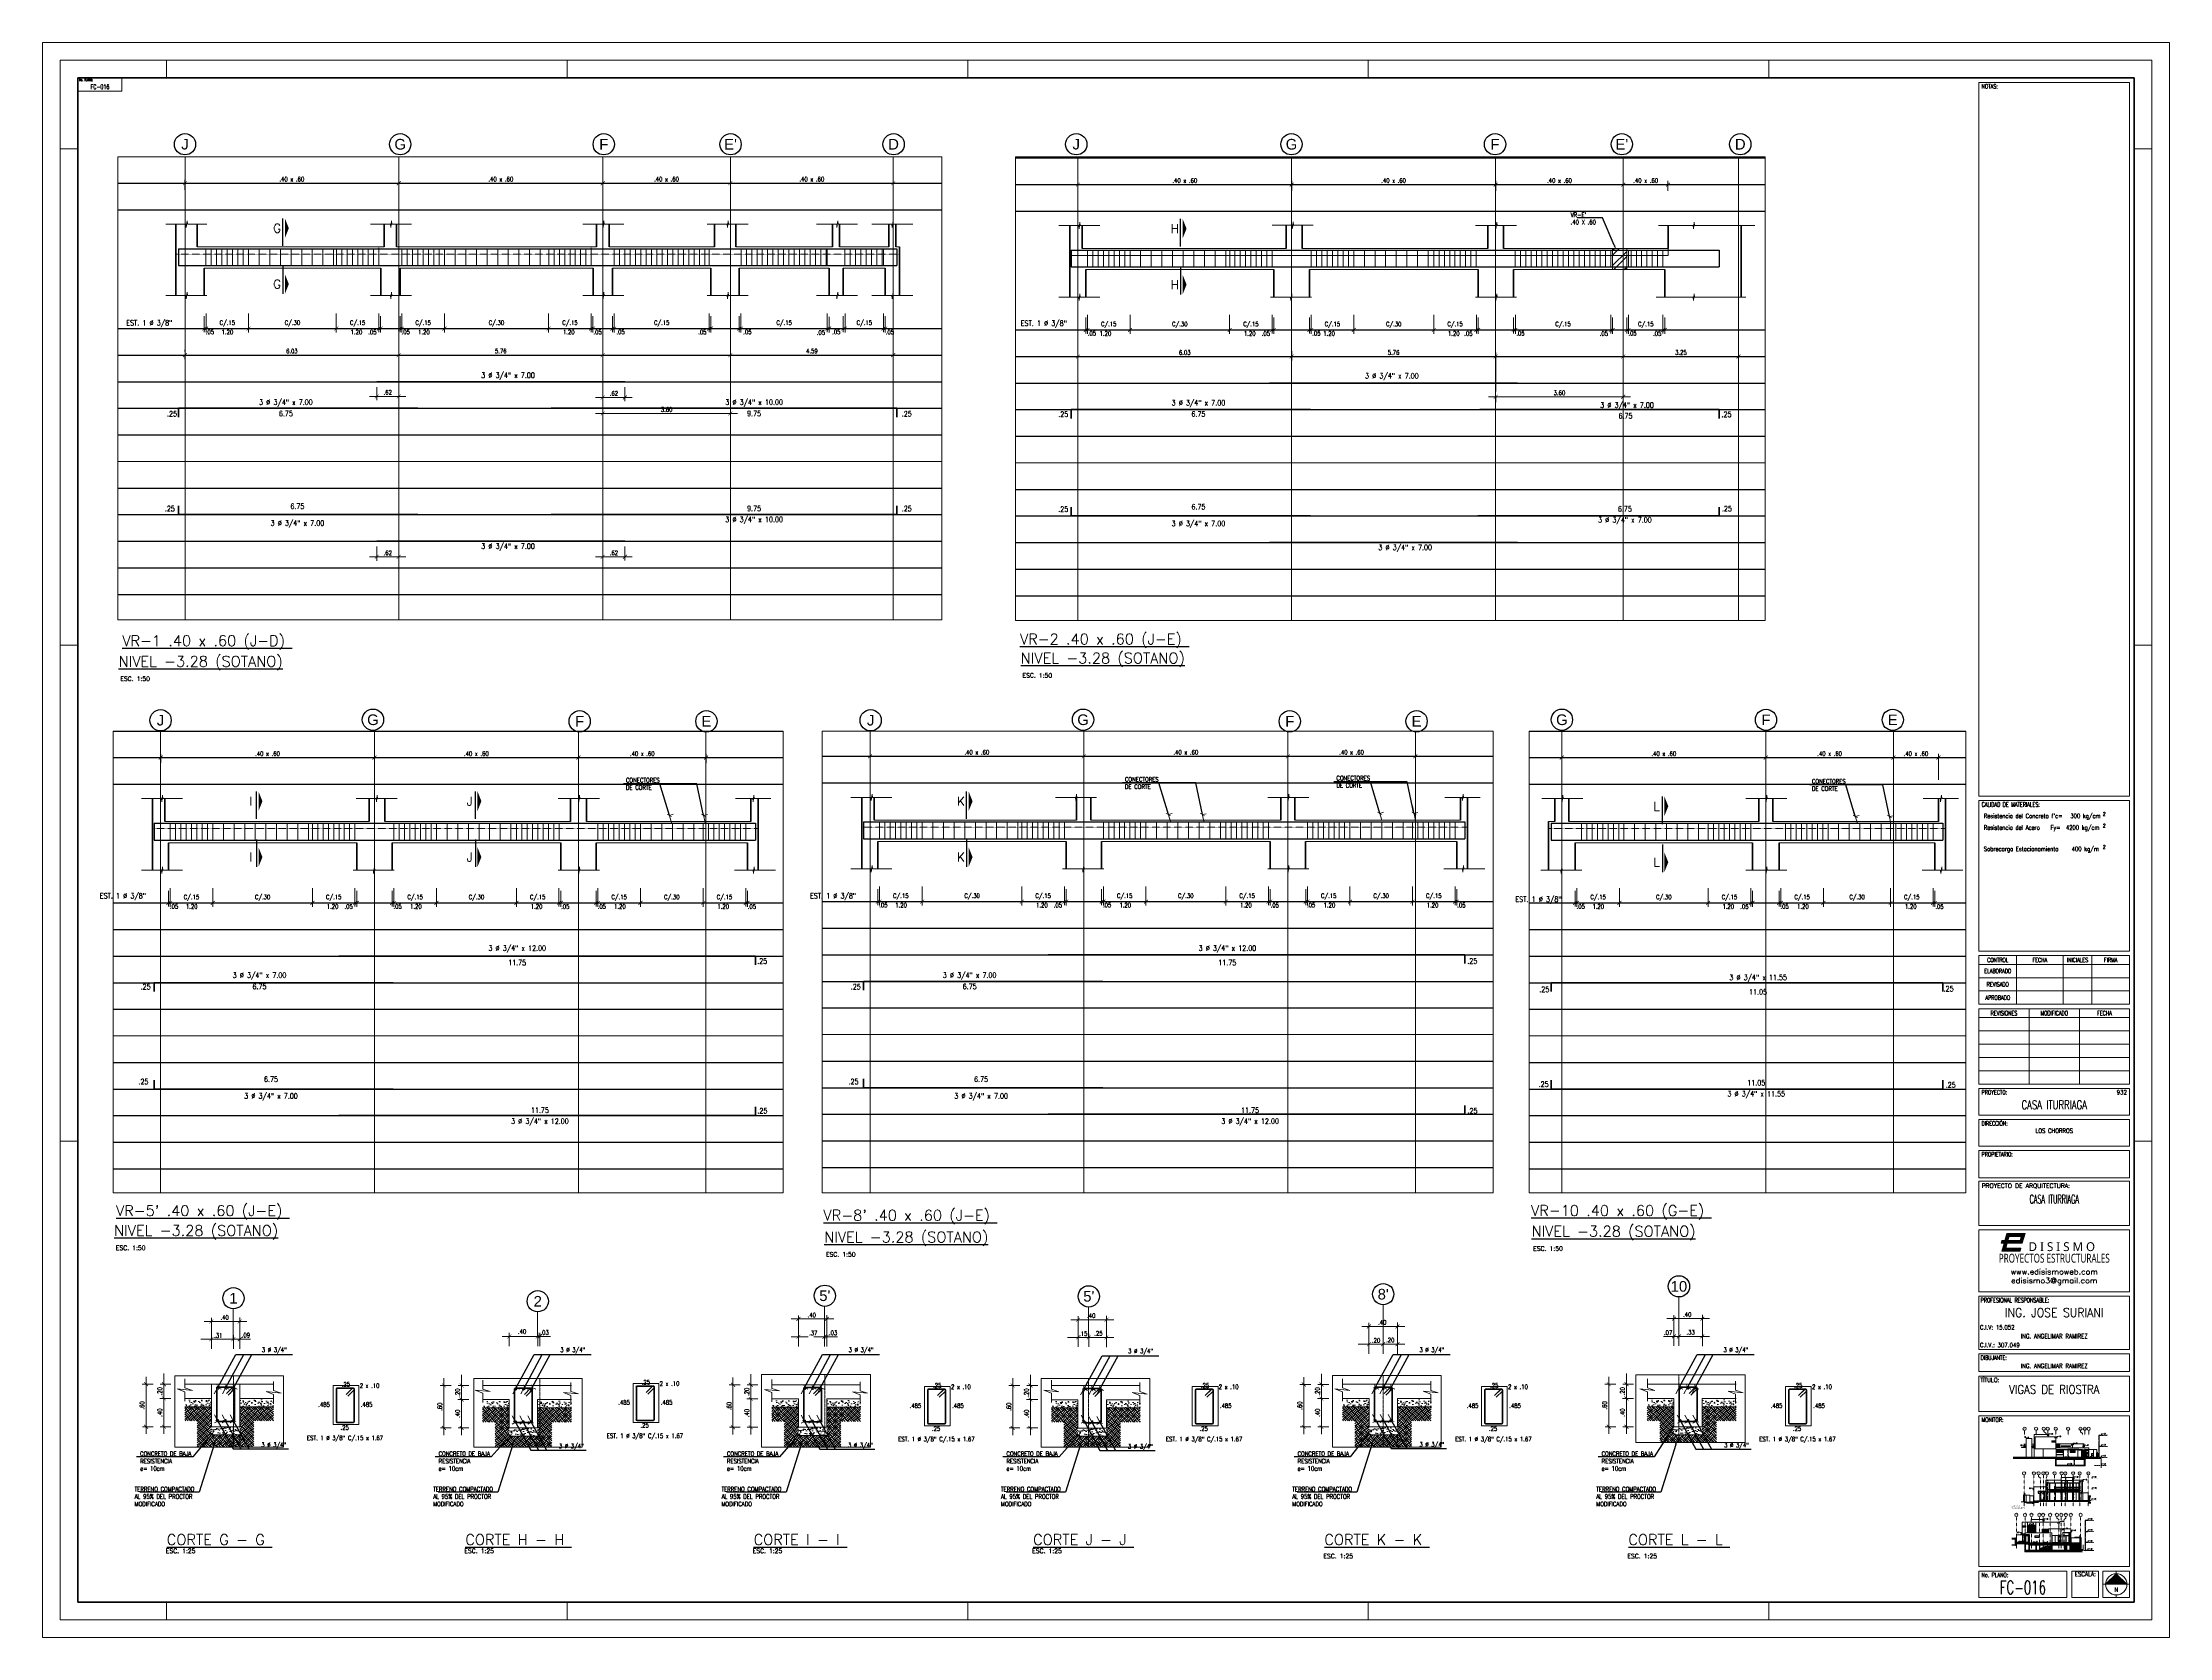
# Paper-space layout 'FC-008' of a CAD drawing. Header units: millimetres. Extents: x 117 to 1317, y -203 to 697.
# The model-space entities are those that its viewports show. They can reach past a viewport. Long polylines and large blocks are cut down to what shows.
import ezdxf
from ezdxf import colors
from ezdxf.entities.mleader import LeaderData, LeaderLine
from ezdxf.enums import TextEntityAlignment as Align
from ezdxf.math import Vec2, Vec3

# ---------------------------------------------------------------- set-up
doc = ezdxf.new("R2010")
doc.units = ezdxf.units.MM
for name, pattern in [('AXES', [50.8, 31.75, -6.35, 6.35, -6.35]), ('CENTER2', [28.575, 19.05, -3.175, 3.175, -3.175]), ('Dash', [0.006, 0.003, -0.003]), ('HIDDEN', [0.375, 0.25, -0.125]), ('HIDDEN2', [0.1875, 0.125, -0.0625]), ('Línea de rejilla', [0.022225, 0.0127, -0.003175, 0.003175, -0.003175]), ('Oculto', [0.007144, 0.004763, -0.002381])]:
    doc.linetypes.add(name, pattern=pattern)
for name, color, linetype, lineweight in [('A-ANNO-DIMS', 7, 'Continuous', 9), ('A-DETL-THIN', 7, 'Continuous', 9), ('A-DOOR', 7, 'Continuous', 9), ('A-DOOR-FRAM', 7, 'Continuous', 18), ('A-FLOR', 7, 'Continuous', 9), ('A-FLOR-HRAL', 7, 'Continuous', 9), ('A-FLOR-LEVL', 7, 'Continuous', 9), ('A-FLOR-OVHD', 7, 'HIDDEN2', 9), ('A-FLOR-PATT', 8, 'Continuous', 35), ('A-GENM', 7, 'Continuous', 9), ('A-GLAZ', 151, 'Continuous', 9), ('A-ROOF', 132, 'Continuous', 9), ('A-ROOF-PATT', 7, 'Continuous', 9), ('A-WALL', 1, 'Continuous', 9), ('C-PRKG', 70, 'Continuous', 9), ('EDIS-BORDE DE LOSA', 3, 'Continuous', 9), ('EDIS-COLUMNAS SOTANO', 7, 'Continuous', 40), ('EDIS-CONCRETO BAJA RESIST', 8, 'Continuous', 9), ('EDIS-EJES COLUMNAS', 9, 'CENTER2', 15), ('EDIS-ESTRIBOS', 3, 'Continuous', 15), ('EDIS-Formato', 8, 'Continuous', 9), ('EDIS-PEDESTALES', 4, 'Continuous', 13), ('EDIS-PL-DIMENSION', 8, 'Continuous', 13), ('EDIS-REFUERZOS', 6, 'Continuous', 30), ('EDIS-REFUERZOS DETALLES', 7, 'Continuous', 40), ('EDIS-Texto', 7, 'Continuous', 13), ('EDIS-TEXTO VIGAS CARGA', 3, 'Continuous', 13), ('EDIS-TEXTO-REF-VIGAS', 3, 'Continuous', 20), ('EDIS-TIERRA', 8, 'Continuous', 13), ('EDIS-VIGAS RIOSTRAS', 6, 'Continuous', 13), ('EST-FORMATO', 8, 'Continuous', 9), ('Est-PL-DIMENSION', 8, 'Continuous', 13), ('EST-TEXTO', 7, 'Continuous', 15), ('G-ANNO-DIMS', 2, 'Continuous', 9), ('G-ANNO-TEXT', 5, 'Continuous', 9), ('h-fachadas', 8, 'Continuous', 9), ('L-SITE', 91, 'Continuous', 9), ('P-SANR-FIXT', 7, 'Continuous', 9), ('Q-CASE', 31, 'Continuous', 9), ('S-BEAM', 12, 'Continuous', 9), ('S-COLS', 6, 'Continuous', 9), ('S-FNDN', 32, 'Continuous', 9), ('S-GRID', 3, 'Continuous', 9), ('S-GRID-IDEN', 3, 'Continuous', 9), ('S-STRS', 7, 'Continuous', 9), ('TEXT', 3, 'Continuous', 30)]:
    doc.layers.add(name, color=color, linetype=linetype, lineweight=lineweight)
for name, color, linetype in [('EDIS-MURO PERIMETRAL', 3, 'Continuous'), ('EDIS-TEXT', 3, 'Continuous'), ('TEXTURA', 8, 'Continuous')]:
    doc.layers.add(name, color=color, linetype=linetype)
doc.layers.add('EDIS-VIEWPORTS', color=151, linetype='Continuous', plot=False)
doc.layers.add('EDIS-VIEWPOTS', color=8, linetype='Continuous', plot=False)
doc.styles.add('ARIAL', font='arial.ttf')
doc.styles.add('Arial_1', font='arial.ttf', dxfattribs={"height": 0.2})
doc.styles.add('Arial_2', font='arial.ttf', dxfattribs={"width": 0.8, "height": 0.18})
doc.styles.add('EDISISMO C.A.', font='romand.shx', dxfattribs={"width": 0.65})
doc.styles.add('marco', font='', dxfattribs={"width": 0.75, "height": 5})
doc.styles.add('ROMAND', font='romand.shx', dxfattribs={"width": 0.75, "height": 2.5})
doc.styles.add('TEXT 3.50', font='romand.shx', dxfattribs={"width": 0.75, "height": 3.5})
doc.styles.get('marco').set_extended_font_data('@Meiryo UI')
doc.dimstyles.new('cotas', dxfattribs={"dimtxt": 2.5, "dimasz": 3, "dimexe": 2, "dimexo": 3, "dimgap": 1, "dimtad": 1, "dimzin": 4, "dimdsep": 46, "dimtxsty": 'ROMAND', "dimblk": 'STICK', "dimcen": 0, "dimclrd": 256, "dimclre": 256, "dimclrt": 3, "dimazin": 0, "dimtfac": 1, "dimtix": 1, "dimtmove": 2, "dimatfit": 3, "dimfxl": 0.18, "dimtolj": 1, "dimtzin": 0, "dimlwd": 0, "dimlwe": -1, "dimarcsym": 1})
doc.dimstyles.new('EJES 100', dxfattribs={"dimtxt": 3, "dimasz": 1.5, "dimexe": 2.5, "dimexo": 2, "dimgap": 1, "dimtad": 1, "dimzin": 4, "dimdsep": 46, "dimtxsty": 'ROMAND', "dimblk": 'STICK', "dimcen": 0, "dimclrd": 256, "dimclre": 256, "dimclrt": 3, "dimazin": 3, "dimtfac": 1, "dimtix": 1, "dimtmove": 2, "dimatfit": 3, "dimldrblk": 'STICK', "dimfxl": 1, "dimtolj": 1, "dimtzin": 4, "dimarcsym": 0})
doc.dimstyles.new('Lineal_-_3_mm_Arial', dxfattribs={"dimscale": 0.3048, "dimtxt": 0.18, "dimasz": 0.492126, "dimexe": 0.492126, "dimexo": 0.164042, "dimgap": 0.164042, "dimtad": 1, "dimrnd": 0.01, "dimzin": 0, "dimdsep": 46, "dimtxsty": 'Arial_2', "dimblk1": 'OBLIQUE', "dimblk2": 'OBLIQUE', "dimsah": 1, "dimcen": 0.09, "dimdle": 0.164042, "dimclrt": 2, "dimazin": 0, "dimtfac": 1, "dimtix": 1, "dimtmove": 0, "dimatfit": 3, "dimfxl": 1, "dimtvp": 1, "dimtfill": 1, "dimtolj": 1, "dimtzin": 0, "dimarcsym": 2})
doc.dimstyles.new('Lineal_-_3_mm_Arial_1', dxfattribs={"dimscale": 0.3048, "dimtxt": 0.119063, "dimasz": 0.492126, "dimexe": 0.492126, "dimexo": 0.164042, "dimgap": 0.164042, "dimtad": 1, "dimrnd": 0.01, "dimzin": 4, "dimdsep": 46, "dimtxsty": 'ARIAL', "dimblk1": 'OBLIQUE', "dimblk2": 'OBLIQUE', "dimsah": 1, "dimcen": 0.09, "dimdle": 0.164042, "dimazin": 0, "dimtfac": 1, "dimtix": 1, "dimtmove": 1, "dimatfit": 3, "dimfxl": 1, "dimtvp": 1, "dimtfill": 1, "dimtolj": 1, "dimtzin": 0, "dimarcsym": 2})
pattern_1 = [(45, (1136.2034, 54.90408), (-0.1484924, 0.1484924), [])]
pattern_2 = [(0, (1136.2034, 54.90408), (1.1382, 0.2842), [0.0476, -0.8064, 0.0476, -0.8064, -4.5514]), (0, (1136.2034, 54.90408), (1.1382, 0.2842), [-1.7066, 0.0476, -1.6604, 0.0476, -0.8064, -1.9908]), (0, (1136.2034, 54.90408), (1.1382, 0.2842), [-4.2672, 0.0476, -0.5222, 0.0476, -1.3748]), (120, (1136.6304, 55.04688), (-0.8152244, 0.84361), [0.0476, -0.8064, 0.0476, -0.8064, -4.5514]), (120, (1136.6304, 55.04688), (-0.8152244, 0.84361), [-1.7066, 0.0476, -1.6604, 0.0476, -0.8064, -1.9908]), (120, (1136.6304, 55.04688), (-0.8152244, 0.84361), [-4.2672, 0.0476, -0.5222, 0.0476, -1.3748]), (240, (1136.7718, 55.61528), (-0.3229756, -1.12781), [0.0476, -0.8064, 0.0476, -0.8064, -4.5514]), (240, (1136.7718, 55.61528), (-0.3229756, -1.12781), [-1.7066, 0.0476, -1.6604, 0.0476, -0.8064, -1.9908]), (240, (1136.7718, 55.61528), (-0.3229756, -1.12781), [-4.2672, 0.0476, -0.5222, 0.0476, -1.3748])]
pattern_3 = [(0, (1136.2034, 54.90408), (0.5684, 0.1428), [0.0476, -0.3794, 0.0476, -0.3794, -2.2764]), (0, (1136.2034, 54.90408), (0.5684, 0.1428), [-0.854, 0.0476, -0.8064, 0.0476, -0.3794, -0.9954]), (0, (1136.2034, 54.90408), (0.5684, 0.1428), [-2.1336, 0.0476, -0.238, 0.0476, -0.6636]), (120, (1136.4162, 54.97548), (-0.4078684, 0.4208488), [0.0476, -0.3794, 0.0476, -0.3794, -2.2764]), (120, (1136.4162, 54.97548), (-0.4078684, 0.4208488), [-0.854, 0.0476, -0.8064, 0.0476, -0.3794, -0.9954]), (120, (1136.4162, 54.97548), (-0.4078684, 0.4208488), [-2.1336, 0.0476, -0.238, 0.0476, -0.6636]), (240, (1136.4876, 55.25968), (-0.1605316, -0.5636488), [0.0476, -0.3794, 0.0476, -0.3794, -2.2764]), (240, (1136.4876, 55.25968), (-0.1605316, -0.5636488), [-0.854, 0.0476, -0.8064, 0.0476, -0.3794, -0.9954]), (240, (1136.4876, 55.25968), (-0.1605316, -0.5636488), [-2.1336, 0.0476, -0.238, 0.0476, -0.6636])]
pattern_4 = [(0, (1119.47065, 100.04095), (1.1382, 0.2842), [0.0476, -0.8064, 0.0476, -0.8064, -4.5514]), (0, (1119.47065, 100.04095), (1.1382, 0.2842), [-1.7066, 0.0476, -1.6604, 0.0476, -0.8064, -1.9908]), (0, (1119.47065, 100.04095), (1.1382, 0.2842), [-4.2672, 0.0476, -0.5222, 0.0476, -1.3748]), (120, (1119.89765, 100.18375), (-0.8152244, 0.84361), [0.0476, -0.8064, 0.0476, -0.8064, -4.5514]), (120, (1119.89765, 100.18375), (-0.8152244, 0.84361), [-1.7066, 0.0476, -1.6604, 0.0476, -0.8064, -1.9908]), (120, (1119.89765, 100.18375), (-0.8152244, 0.84361), [-4.2672, 0.0476, -0.5222, 0.0476, -1.3748]), (240, (1120.04045, 100.75215), (-0.3229756, -1.12781), [0.0476, -0.8064, 0.0476, -0.8064, -4.5514]), (240, (1120.04045, 100.75215), (-0.3229756, -1.12781), [-1.7066, 0.0476, -1.6604, 0.0476, -0.8064, -1.9908]), (240, (1120.04045, 100.75215), (-0.3229756, -1.12781), [-4.2672, 0.0476, -0.5222, 0.0476, -1.3748])]
pattern_5 = [(0, (1119.47065, 100.04095), (0.5684, 0.1428), [0.0476, -0.3794, 0.0476, -0.3794, -2.2764]), (0, (1119.47065, 100.04095), (0.5684, 0.1428), [-0.854, 0.0476, -0.8064, 0.0476, -0.3794, -0.9954]), (0, (1119.47065, 100.04095), (0.5684, 0.1428), [-2.1336, 0.0476, -0.238, 0.0476, -0.6636]), (120, (1119.68485, 100.11235), (-0.4078684, 0.42084884), [0.0476, -0.3794, 0.0476, -0.3794, -2.2764]), (120, (1119.68485, 100.11235), (-0.4078684, 0.42084884), [-0.854, 0.0476, -0.8064, 0.0476, -0.3794, -0.9954]), (120, (1119.68485, 100.11235), (-0.4078684, 0.42084884), [-2.1336, 0.0476, -0.238, 0.0476, -0.6636]), (240, (1119.75485, 100.39655), (-0.1605316, -0.56364884), [0.0476, -0.3794, 0.0476, -0.3794, -2.2764]), (240, (1119.75485, 100.39655), (-0.1605316, -0.56364884), [-0.854, 0.0476, -0.8064, 0.0476, -0.3794, -0.9954]), (240, (1119.75485, 100.39655), (-0.1605316, -0.56364884), [-2.1336, 0.0476, -0.238, 0.0476, -0.6636])]
pattern_6 = [(0, (-5.422, 3.872), (0.813, 0.203), [0.034, -0.576, 0.034, -0.576, -3.251]), (0, (-5.422, 3.872), (0.813, 0.203), [-1.219, 0.034, -1.186, 0.034, -0.576, -1.422]), (0, (-5.422, 3.872), (0.813, 0.203), [-3.048, 0.034, -0.373, 0.034, -0.982]), (120, (-5.117, 3.974), (-0.5823032, 0.6025787), [0.034, -0.576, 0.034, -0.576, -3.251]), (120, (-5.117, 3.974), (-0.5823032, 0.6025787), [-1.219, 0.034, -1.186, 0.034, -0.576, -1.422]), (120, (-5.117, 3.974), (-0.5823032, 0.6025787), [-3.048, 0.034, -0.373, 0.034, -0.982]), (240, (-5.015, 4.38), (-0.2306968, -0.8055787), [0.034, -0.576, 0.034, -0.576, -3.251]), (240, (-5.015, 4.38), (-0.2306968, -0.8055787), [-1.219, 0.034, -1.186, 0.034, -0.576, -1.422]), (240, (-5.015, 4.38), (-0.2306968, -0.8055787), [-3.048, 0.034, -0.373, 0.034, -0.982])]
pattern_7 = [(45, (1119.47065, 100.04095), (-0.0742462, 0.0742462), [])]
pattern_8 = [(0, (1132.98787, 74.5002), (1.1382, 0.2842), [0.0476, -0.8064, 0.0476, -0.8064, -4.5514]), (0, (1132.98787, 74.5002), (1.1382, 0.2842), [-1.7066, 0.0476, -1.6604, 0.0476, -0.8064, -1.9908]), (0, (1132.98787, 74.5002), (1.1382, 0.2842), [-4.2672, 0.0476, -0.5222, 0.0476, -1.3748]), (120, (1133.41487, 74.643), (-0.8152244, 0.84361), [0.0476, -0.8064, 0.0476, -0.8064, -4.5514]), (120, (1133.41487, 74.643), (-0.8152244, 0.84361), [-1.7066, 0.0476, -1.6604, 0.0476, -0.8064, -1.9908]), (120, (1133.41487, 74.643), (-0.8152244, 0.84361), [-4.2672, 0.0476, -0.5222, 0.0476, -1.3748]), (240, (1133.55767, 75.2114), (-0.3229756, -1.12781), [0.0476, -0.8064, 0.0476, -0.8064, -4.5514]), (240, (1133.55767, 75.2114), (-0.3229756, -1.12781), [-1.7066, 0.0476, -1.6604, 0.0476, -0.8064, -1.9908]), (240, (1133.55767, 75.2114), (-0.3229756, -1.12781), [-4.2672, 0.0476, -0.5222, 0.0476, -1.3748])]
pattern_9 = [(0, (1132.98787, 74.50021), (0.5684, 0.1428), [0.0476, -0.3794, 0.0476, -0.3794, -2.2764]), (0, (1132.98787, 74.50021), (0.5684, 0.1428), [-0.854, 0.0476, -0.8064, 0.0476, -0.3794, -0.9954]), (0, (1132.98787, 74.50021), (0.5684, 0.1428), [-2.1336, 0.0476, -0.238, 0.0476, -0.6636]), (120, (1133.20207, 74.57161), (-0.4078684, 0.4208488), [0.0476, -0.3794, 0.0476, -0.3794, -2.2764]), (120, (1133.20207, 74.57161), (-0.4078684, 0.4208488), [-0.854, 0.0476, -0.8064, 0.0476, -0.3794, -0.9954]), (120, (1133.20207, 74.57161), (-0.4078684, 0.4208488), [-2.1336, 0.0476, -0.238, 0.0476, -0.6636]), (240, (1133.27347, 74.85581), (-0.1605316, -0.5636488), [0.0476, -0.3794, 0.0476, -0.3794, -2.2764]), (240, (1133.27347, 74.85581), (-0.1605316, -0.5636488), [-0.854, 0.0476, -0.8064, 0.0476, -0.3794, -0.9954]), (240, (1133.27347, 74.85581), (-0.1605316, -0.5636488), [-2.1336, 0.0476, -0.238, 0.0476, -0.6636])]
pattern_10 = [(0, (-21.769, 3.002), (0.813, 0.203), [0.034, -0.576, 0.034, -0.576, -3.251]), (0, (-21.769, 3.002), (0.813, 0.203), [-1.219, 0.034, -1.186, 0.034, -0.576, -1.422]), (0, (-21.769, 3.002), (0.813, 0.203), [-3.048, 0.034, -0.373, 0.034, -0.982]), (120, (-21.464, 3.104), (-0.5823032, 0.6025787), [0.034, -0.576, 0.034, -0.576, -3.251]), (120, (-21.464, 3.104), (-0.5823032, 0.6025787), [-1.219, 0.034, -1.186, 0.034, -0.576, -1.422]), (120, (-21.464, 3.104), (-0.5823032, 0.6025787), [-3.048, 0.034, -0.373, 0.034, -0.982]), (240, (-21.362, 3.51), (-0.2306968, -0.8055787), [0.034, -0.576, 0.034, -0.576, -3.251]), (240, (-21.362, 3.51), (-0.2306968, -0.8055787), [-1.219, 0.034, -1.186, 0.034, -0.576, -1.422]), (240, (-21.362, 3.51), (-0.2306968, -0.8055787), [-3.048, 0.034, -0.373, 0.034, -0.982])]

# ---------------------------------------------------------------- blocks, each defined once
blk = doc.blocks.new('NORTE ROT')
at = {"layer": 'EST-FORMATO'}
h = blk.add_hatch(color=256, dxfattribs=at)
h.paths.add_polyline_path([(0.6, 0), (0, 0.6), (0, 0)])
h.paths.add_polyline_path([(0, 0), (0, 0.6), (-0.6, 0)])
at = {"layer": 'EST-FORMATO', "color": 9}
for p, q in [((0.75, 0), (-0.75, 0)), ((0, 0.75), (0, 0)), ((0, -0.6), (0, -0.75))]:
    blk.add_line(p, q, dxfattribs=at)
at = {"layer": 'EST-FORMATO', "color": 7}
blk.add_lwpolyline([(-0.75, -0.75), (0.75, -0.75), (0.75, 0.75), (-0.75, 0.75)], close=True, dxfattribs=at)
at = {"layer": 'EST-FORMATO'}
blk.add_lwpolyline([(0.6, 0), (0, 0.6), (-0.6, 0)], dxfattribs=at)
at = {"layer": 'EST-FORMATO', "color": 7}
blk.add_circle((0, 0), 0.6, dxfattribs=at)
at = {"layer": 'EST-FORMATO', "insert": (0, -0.3), "char_height": 0.25, "attachment_point": 5, "style": 'EDISISMO C.A.'}
blk.add_mtext_dynamic_manual_height_columns('N', width=0.4112, gutter_width=0.76, heights=[0], dxfattribs=at)
blk = doc.blocks.new('g-2_95x3_60-fija-1 - V16-2257740-SUR-15')
at = {"layer": 'A-DOOR-FRAM'}
for p, q in [((25.34, 5), (25.34, 8.93)), ((25.34, 8.93), (27.85, 8.93)), ((27.8, 8.88), (25.39, 8.88)), ((25.39, 8.88), (25.39, 7.8)), ((27.8, 7.8), (27.8, 8.88)), ((27.85, 8.93), (27.85, 5)), ((27.85, 7.75), (25.34, 7.75)), ((25.34, 7.75), (27.85, 7.75)), ((27.85, 5), (25.34, 5)), ((25.39, 7.8), (27.8, 7.8)), ((25.39, 7.7), (26.57, 7.7)), ((25.39, 5.05), (25.39, 7.7)), ((26.57, 5.05), (25.39, 5.05)), ((26.57, 7.7), (26.57, 5.05)), ((26.62, 7.7), (27.8, 7.7)), ((26.62, 5.05), (26.62, 7.7)), ((27.8, 5.05), (26.62, 5.05)), ((27.8, 7.7), (27.8, 5.05))]:
    blk.add_line(p, q, dxfattribs=at)
blk = doc.blocks.new('G-de aparcamiento - aparcamiento 3_00x6_00-325780-SUR-15')
at = {"layer": 'C-PRKG'}
blk.add_line((16.04, 1.7), (21.24, 1.7), dxfattribs=at)
blk = doc.blocks.new('G-de aparcamiento - aparcamiento 3_00x5_50-326047-SUR-15')
at = {"layer": 'C-PRKG'}
blk.add_line((32.44, 1.7), (27.24, 1.7), dxfattribs=at)
blk = doc.blocks.new('g1-reja estacionamiento - Hoja con Ventana-1198717-SUR-15')
at = {"layer": 'A-DOOR'}
for p, q in [((32.18, 4.1), (32.18, 1.72)), ((32.19, 1.72), (32.18, 1.72)), ((32.19, 1.72), (32.19, 4.1)), ((32.23, 1.72), (32.19, 1.72)), ((32.23, 1.72), (32.23, 4.1))]:
    blk.add_line(p, q, dxfattribs=at)
blk = doc.blocks.new('1_91x2_30 - 1_60X2_30 2-1774885-SUR-15')
at = {"layer": 'A-DOOR', "lineweight": 18}
for p, q in [((15.98, 4), (15.97, 4)), ((15.97, 4), (15.97, 1.85)), ((15.97, 1.85), (15.98, 1.85)), ((15.98, 1.85), (15.98, 4))]:
    blk.add_line(p, q, dxfattribs=at)
at = {"layer": 'A-DOOR-FRAM', "lineweight": 18}
for p, q in [((15.94, 4.1), (15.94, 4.05)), ((16.04, 4.1), (15.94, 4.1)), ((15.94, 4.05), (16.04, 4.05)), ((15.99, 4.05), (15.96, 4.05)), ((15.96, 4.05), (15.96, 4)), ((15.96, 4), (15.99, 4)), ((15.99, 1.85), (15.96, 1.85)), ((15.96, 1.85), (15.96, 1.8)), ((15.96, 1.8), (15.99, 1.8)), ((15.99, 4), (15.99, 4.05)), ((15.99, 1.8), (15.99, 1.85)), ((16.04, 4.05), (16.04, 4.1))]:
    blk.add_line(p, q, dxfattribs=at)
at = {"layer": 'A-DOOR-FRAM'}
for p, q in [((15.94, 1.8), (15.94, 4.05)), ((15.96, 1.85), (15.96, 4)), ((15.99, 4), (15.99, 1.85)), ((16.04, 1.8), (16.04, 4.05))]:
    blk.add_line(p, q, dxfattribs=at)
blk = doc.blocks.new('g1-reja ACC-DERVICIO - Hoja con Ventana-1488031-SUR-15')
at = {"layer": 'A-DOOR'}
for p, q in [((28.6, 3.9), (28.6, 1.72)), ((28.64, 1.72), (28.6, 1.72)), ((28.6, 1.72), (28.6, 1.72)), ((28.64, 1.72), (28.64, 3.9)), ((28.66, 1.72), (28.64, 1.72)), ((28.66, 3.9), (28.66, 1.72)), ((28.7, 1.72), (28.66, 1.72)), ((28.7, 1.72), (28.7, 3.9)), ((28.73, 1.72), (28.7, 1.72)), ((28.73, 3.9), (28.73, 1.72)), ((28.77, 1.72), (28.73, 1.72)), ((28.77, 1.72), (28.77, 3.9)), ((28.79, 1.72), (28.77, 1.72)), ((28.79, 3.9), (28.79, 1.72)), ((28.83, 1.72), (28.79, 1.72)), ((28.83, 1.72), (28.83, 3.9)), ((28.86, 1.72), (28.83, 1.72)), ((28.86, 3.9), (28.86, 1.72)), ((28.9, 1.72), (28.86, 1.72)), ((28.9, 1.72), (28.9, 3.9)), ((28.92, 1.72), (28.9, 1.72)), ((28.92, 3.9), (28.92, 1.72)), ((28.96, 1.72), (28.92, 1.72)), ((28.96, 1.72), (28.96, 3.9)), ((28.99, 1.72), (28.96, 1.72)), ((28.99, 3.9), (28.99, 1.72)), ((29.03, 1.72), (28.99, 1.72)), ((29.03, 1.72), (29.03, 3.9)), ((29.05, 1.72), (29.03, 1.72)), ((29.05, 3.9), (29.05, 1.72)), ((29.09, 1.72), (29.05, 1.72)), ((29.09, 1.72), (29.09, 3.9)), ((29.12, 1.72), (29.09, 1.72)), ((29.12, 3.9), (29.12, 1.72)), ((29.16, 1.72), (29.12, 1.72)), ((29.16, 1.72), (29.16, 3.9)), ((29.18, 1.72), (29.16, 1.72)), ((29.18, 3.9), (29.18, 1.72)), ((29.22, 1.72), (29.18, 1.72)), ((29.22, 1.72), (29.22, 3.9)), ((29.24, 1.72), (29.22, 1.72)), ((29.24, 3.9), (29.24, 1.72)), ((29.29, 1.72), (29.24, 1.72)), ((29.29, 1.72), (29.29, 3.9)), ((29.31, 1.72), (29.29, 1.72)), ((29.31, 3.9), (29.31, 1.72)), ((29.35, 1.72), (29.31, 1.72)), ((29.35, 1.72), (29.35, 3.9)), ((29.37, 1.72), (29.35, 1.72)), ((29.37, 3.9), (29.37, 1.72)), ((29.42, 1.72), (29.37, 1.72)), ((29.42, 1.72), (29.42, 3.9)), ((29.44, 1.72), (29.42, 1.72)), ((29.44, 3.9), (29.44, 1.72)), ((29.48, 1.72), (29.44, 1.72)), ((29.48, 1.72), (29.48, 3.9)), ((29.5, 1.72), (29.48, 1.72)), ((29.5, 3.9), (29.5, 1.72)), ((29.55, 1.72), (29.5, 1.72)), ((29.55, 1.72), (29.55, 3.9)), ((29.57, 1.72), (29.55, 1.72)), ((29.57, 3.9), (29.57, 1.72)), ((29.61, 1.72), (29.57, 1.72)), ((29.61, 1.72), (29.61, 3.9)), ((29.63, 1.72), (29.61, 1.72)), ((29.63, 3.9), (29.63, 1.72)), ((29.68, 1.72), (29.63, 1.72)), ((29.68, 1.72), (29.68, 3.9)), ((29.7, 1.72), (29.68, 1.72)), ((29.7, 3.9), (29.7, 1.72)), ((29.74, 1.72), (29.7, 1.72)), ((29.74, 1.72), (29.74, 3.9)), ((29.76, 1.72), (29.74, 1.72)), ((29.76, 3.9), (29.76, 1.72)), ((29.8, 1.72), (29.76, 1.72)), ((29.8, 1.72), (29.8, 3.9)), ((29.83, 1.72), (29.8, 1.72)), ((29.83, 3.9), (29.83, 1.72)), ((29.87, 1.72), (29.83, 1.72)), ((29.87, 1.72), (29.87, 3.9)), ((29.89, 1.72), (29.87, 1.72)), ((29.89, 3.9), (29.89, 1.72)), ((29.93, 1.72), (29.89, 1.72)), ((29.93, 1.72), (29.93, 3.9)), ((29.96, 1.72), (29.93, 1.72)), ((29.96, 3.9), (29.96, 1.72)), ((30, 1.72), (29.96, 1.72)), ((30, 1.72), (30, 3.9)), ((30.02, 1.72), (30, 1.72)), ((30.02, 3.9), (30.02, 1.72)), ((30.06, 1.72), (30.02, 1.72)), ((30.06, 1.72), (30.06, 3.9)), ((30.09, 1.72), (30.06, 1.72)), ((30.09, 3.9), (30.09, 1.72)), ((30.13, 1.72), (30.09, 1.72)), ((30.13, 1.72), (30.13, 3.9)), ((30.15, 1.72), (30.13, 1.72)), ((30.15, 3.9), (30.15, 1.72)), ((30.19, 1.72), (30.15, 1.72)), ((30.19, 1.72), (30.19, 3.9)), ((30.22, 1.72), (30.19, 1.72)), ((30.22, 3.9), (30.22, 1.72)), ((30.26, 1.72), (30.22, 1.72)), ((30.26, 1.72), (30.26, 3.9)), ((30.28, 1.72), (30.26, 1.72)), ((30.28, 3.9), (30.28, 1.72)), ((30.32, 1.72), (30.28, 1.72)), ((30.32, 1.72), (30.32, 3.9)), ((30.34, 1.72), (30.32, 1.72)), ((30.34, 3.9), (30.34, 1.72)), ((30.39, 1.72), (30.34, 1.72)), ((30.39, 1.72), (30.39, 3.9)), ((30.41, 1.72), (30.39, 1.72)), ((30.41, 3.9), (30.41, 1.72)), ((30.45, 1.72), (30.41, 1.72)), ((30.45, 1.72), (30.45, 3.9)), ((30.47, 1.72), (30.45, 1.72)), ((30.47, 3.9), (30.47, 1.72)), ((30.52, 1.72), (30.47, 1.72)), ((30.52, 1.72), (30.52, 3.9)), ((30.54, 1.72), (30.52, 1.72)), ((30.54, 3.9), (30.54, 1.72)), ((30.58, 1.72), (30.54, 1.72)), ((30.58, 1.72), (30.58, 3.9)), ((30.6, 1.72), (30.58, 1.72)), ((30.6, 3.9), (30.6, 1.72)), ((30.65, 1.72), (30.6, 1.72)), ((30.65, 1.72), (30.65, 3.9)), ((30.67, 1.72), (30.65, 1.72)), ((30.67, 3.9), (30.67, 1.72)), ((30.71, 1.72), (30.67, 1.72)), ((30.71, 1.72), (30.71, 3.9)), ((30.73, 1.72), (30.71, 1.72)), ((30.73, 3.9), (30.73, 1.72)), ((30.78, 1.72), (30.73, 1.72)), ((30.78, 1.72), (30.78, 3.9)), ((30.8, 1.72), (30.78, 1.72)), ((30.8, 3.9), (30.8, 1.72)), ((30.84, 1.72), (30.8, 1.72)), ((30.84, 1.72), (30.84, 3.9)), ((30.86, 1.72), (30.84, 1.72)), ((30.86, 3.9), (30.86, 1.72)), ((30.91, 1.72), (30.86, 1.72)), ((30.91, 1.72), (30.91, 3.9)), ((30.93, 1.72), (30.91, 1.72)), ((30.93, 3.9), (30.93, 1.72)), ((30.97, 1.72), (30.93, 1.72)), ((30.97, 1.72), (30.97, 3.9)), ((30.99, 1.72), (30.97, 1.72)), ((30.99, 3.9), (30.99, 1.72)), ((31.03, 1.72), (30.99, 1.72)), ((31.03, 1.72), (31.03, 3.9)), ((31.06, 1.72), (31.03, 1.72)), ((31.06, 3.9), (31.06, 1.72)), ((31.1, 1.72), (31.06, 1.72)), ((31.1, 1.72), (31.1, 3.9)), ((31.12, 1.72), (31.1, 1.72)), ((31.12, 3.9), (31.12, 1.72)), ((31.16, 1.72), (31.12, 1.72)), ((31.16, 1.72), (31.16, 3.9)), ((31.19, 1.72), (31.16, 1.72)), ((31.19, 3.9), (31.19, 1.72)), ((31.23, 1.72), (31.19, 1.72)), ((31.23, 1.72), (31.23, 3.9)), ((31.25, 1.72), (31.23, 1.72)), ((31.25, 3.9), (31.25, 1.72)), ((31.29, 1.72), (31.25, 1.72)), ((31.29, 1.72), (31.29, 3.9)), ((31.32, 1.72), (31.29, 1.72)), ((31.32, 3.9), (31.32, 1.72)), ((31.36, 1.72), (31.32, 1.72)), ((31.36, 1.72), (31.36, 3.9)), ((31.38, 1.72), (31.36, 1.72)), ((31.38, 3.9), (31.38, 1.72)), ((31.42, 1.72), (31.38, 1.72)), ((31.42, 1.72), (31.42, 3.9)), ((31.45, 1.72), (31.42, 1.72)), ((31.45, 3.9), (31.45, 1.72)), ((31.49, 1.72), (31.45, 1.72)), ((31.49, 1.72), (31.49, 3.9)), ((31.51, 1.72), (31.49, 1.72)), ((31.51, 3.9), (31.51, 1.72)), ((31.55, 1.72), (31.51, 1.72)), ((31.55, 1.72), (31.55, 3.9)), ((31.57, 1.72), (31.55, 1.72)), ((31.57, 3.9), (31.57, 1.72)), ((31.62, 1.72), (31.57, 1.72)), ((31.62, 1.72), (31.62, 3.9)), ((31.64, 1.72), (31.62, 1.72)), ((31.64, 3.9), (31.64, 1.72)), ((31.68, 1.72), (31.64, 1.72)), ((31.68, 1.72), (31.68, 3.9)), ((31.7, 1.72), (31.68, 1.72)), ((31.7, 3.9), (31.7, 1.72)), ((31.75, 1.72), (31.7, 1.72)), ((31.75, 1.72), (31.75, 3.9)), ((31.77, 1.72), (31.75, 1.72)), ((31.77, 3.9), (31.77, 1.72)), ((31.81, 1.72), (31.77, 1.72)), ((31.81, 1.72), (31.81, 3.9)), ((31.83, 1.72), (31.81, 1.72)), ((31.83, 3.9), (31.83, 1.72)), ((31.88, 1.72), (31.83, 1.72)), ((31.88, 1.72), (31.88, 3.9)), ((31.9, 1.72), (31.88, 1.72)), ((31.9, 3.9), (31.9, 1.72)), ((31.94, 1.72), (31.9, 1.72)), ((31.94, 1.72), (31.94, 3.9)), ((31.96, 1.72), (31.94, 1.72)), ((31.96, 3.9), (31.96, 1.72)), ((32.01, 1.72), (31.96, 1.72)), ((32.01, 1.72), (32.01, 3.9)), ((32.03, 1.72), (32.01, 1.72)), ((32.03, 3.9), (32.03, 1.72)), ((32.07, 1.72), (32.03, 1.72)), ((32.07, 1.72), (32.07, 3.9)), ((32.09, 1.72), (32.07, 1.72)), ((32.09, 3.9), (32.09, 1.72)), ((32.13, 1.72), (32.09, 1.72)), ((32.13, 1.72), (32.13, 3.9)), ((32.16, 1.72), (32.13, 1.72)), ((32.16, 3.9), (32.16, 1.72)), ((32.18, 1.72), (32.16, 1.72)), ((32.24, 1.72), (32.23, 1.72)), ((32.24, 3.9), (32.24, 1.72)), ((32.26, 1.72), (32.24, 1.72)), ((32.26, 1.72), (32.26, 3.9)), ((32.28, 1.72), (32.26, 1.72)), ((32.28, 3.9), (32.28, 1.72))]:
    blk.add_line(p, q, dxfattribs=at)
blk = doc.blocks.new('Coulissante - Apparente-vidrio - 1_10x2_40-2148300-SUR-15')
at = {"layer": 'A-DOOR'}
for p, q in [((10.37, 7.77), (10.32, 7.77)), ((10.37, 4.95), (10.37, 7.77)), ((10.39, 5.9), (10.39, 5.92)), ((10.39, 5.8), (10.39, 5.9)), ((10.39, 5.78), (10.39, 5.8)), ((10.4, 5.92), (10.4, 7.72)), ((10.4, 7.72), (11.37, 7.72)), ((10.4, 5), (10.4, 5.78)), ((11.37, 5), (10.4, 5)), ((10.41, 5.92), (10.41, 5.9)), ((10.41, 5.9), (10.41, 5.8)), ((10.41, 5.8), (10.41, 5.78)), ((11.37, 7.72), (11.37, 5)), ((11.42, 7.77), (11.42, 4.95))]:
    blk.add_line(p, q, dxfattribs=at)
for points in [[(10.39, 5.92), (10.4, 5.92), (10.4, 5.92), (10.41, 5.92), (10.41, 5.92)], [(10.39, 5.9), (10.4, 5.9), (10.4, 5.9), (10.41, 5.9), (10.41, 5.9)], [(10.39, 5.8), (10.4, 5.8), (10.4, 5.8), (10.41, 5.8), (10.41, 5.8)], [(10.39, 5.78), (10.4, 5.78), (10.4, 5.78), (10.41, 5.78), (10.41, 5.78)]]:
    blk.add_open_spline(points, degree=3, dxfattribs=at)
at = {"layer": 'A-DOOR-FRAM'}
for p, q in [((11.62, 7.85), (10.32, 7.85)), ((10.32, 7.77), (11.62, 7.77))]:
    blk.add_line(p, q, dxfattribs=at)
blk = doc.blocks.new('1_00x2_60 fija - 1_75x_70-1960592-SUR-15')
at = {"layer": 'A-DOOR-FRAM'}
for p, q in [((15.84, 7.65), (14.09, 7.65)), ((14.09, 7.65), (14.09, 6.95)), ((14.09, 6.95), (15.84, 6.95)), ((14.14, 7.6), (15.79, 7.6)), ((14.14, 7), (14.14, 7.6)), ((15.79, 7), (14.14, 7)), ((14.19, 7.55), (15.74, 7.55)), ((14.19, 7.05), (14.19, 7.55)), ((15.74, 7.05), (14.19, 7.05)), ((15.74, 7.55), (15.74, 7.05)), ((15.79, 7.6), (15.79, 7)), ((15.84, 6.95), (15.84, 7.65))]:
    blk.add_line(p, q, dxfattribs=at)
blk = doc.blocks.new('PUERTA CORR 1_68 - 2_44-1872665-SUR-15')
at = {"layer": 'A-DOOR-FRAM'}
for p, q in [((20.94, 4.95), (20.94, 7.8)), ((20.94, 7.8), (23.48, 7.8)), ((20.99, 7.75), (22.18, 7.75)), ((20.99, 5), (20.99, 7.75)), ((22.18, 5), (20.99, 5)), ((22.18, 7.75), (22.18, 5)), ((22.23, 7.8), (22.23, 4.95)), ((22.23, 7.75), (23.43, 7.75)), ((23.43, 5), (22.23, 5)), ((23.43, 7.75), (23.43, 5)), ((23.48, 7.8), (23.48, 4.95))]:
    blk.add_line(p, q, dxfattribs=at)
blk = doc.blocks.new('Coche _1_ - Coche _1_-1978042-SUR-15')
at = {"layer": 'L-SITE'}
for centre, radius, start, end in [((17.25, 2.04), 0.336, 360, 180), ((17.25, 2.04), 0.336, 180, 360), ((17.25, 2.04), 0.246, 0, 180), ((17.25, 2.04), 0.246, 180, 360), ((17.25, 2.04), 0.223, 159.81409, 199.83847), ((17.25, 2.04), 0.207, 161.0338, 198.84899), ((17.25, 2.04), 0.223, 219.95774, 259.83847), ((17.25, 2.04), 0.223, 99.95774, 139.84053), ((17.25, 2.04), 0.207, 101.16486, 138.86221), ((17.25, 2.04), 0.207, 221.16486, 258.84899), ((17.25, 2.04), 0.0868, 163.75746, 196.23091), ((17.25, 2.04), 0.0868, 103.75746, 136.23091), ((17.25, 2.04), 0.0868, 223.75746, 256.23091), ((17.25, 2.04), 0.0868, 43.75746, 76.23091), ((17.25, 2.04), 0.0868, 283.75746, 316.23091), ((17.25, 2.04), 0.223, 39.95774, 79.83847), ((17.25, 2.04), 0.223, 279.95774, 319.83847), ((17.25, 2.04), 0.207, 41.16486, 78.84899), ((17.25, 2.04), 0.207, 281.16486, 318.84899), ((17.25, 2.04), 0.0868, 343.75746, 16.23091), ((17.25, 2.04), 0.207, 341.16486, 18.84899), ((17.25, 2.04), 0.223, 339.95774, 19.83847), ((19.02, 2.57), 0.0127, 0, 180), ((19.02, 2.57), 0.0127, 180, 0), ((19.95, 2.04), 0.336, 0, 180), ((19.95, 2.04), 0.336, 180, 360), ((19.95, 2.04), 0.246, 0, 180), ((19.95, 2.04), 0.246, 180, 360), ((19.95, 2.04), 0.223, 159.81409, 199.83847), ((19.95, 2.04), 0.207, 161.0338, 198.84899), ((19.95, 2.04), 0.223, 99.95774, 139.84053), ((19.95, 2.04), 0.223, 219.95774, 259.83847), ((19.95, 2.04), 0.207, 101.16486, 138.86221), ((19.95, 2.04), 0.207, 221.16486, 258.84899), ((19.95, 2.04), 0.0868, 163.75746, 196.23091), ((19.95, 2.04), 0.0868, 103.75746, 136.23091), ((19.95, 2.04), 0.0868, 223.75746, 256.23091), ((19.95, 2.04), 0.0868, 43.75746, 76.23091), ((19.95, 2.04), 0.0868, 283.75746, 316.23091), ((19.95, 2.04), 0.223, 39.95774, 79.83847), ((19.95, 2.04), 0.207, 41.16486, 78.84899), ((19.95, 2.04), 0.207, 281.16486, 318.84899), ((19.95, 2.04), 0.223, 279.95774, 319.83847), ((19.95, 2.04), 0.0868, 343.75746, 16.23091), ((19.95, 2.04), 0.207, 341.16486, 18.84899), ((19.95, 2.04), 0.223, 339.95774, 19.83847)]:
    blk.add_arc(centre, radius, start, end, dxfattribs=at)
for start_param, end_param in [(0, 3.141593), (3.141593, 6.283185)]:
    blk.add_ellipse((16.38, 2.08), major_axis=(-0.0092, 0.0357), ratio=0.886549, start_param=start_param, end_param=end_param, dxfattribs=at)
for points, knots in [([(20.59, 1.98), (20.58, 1.98), (20.57, 1.97), (20.48, 1.95), (20.39, 1.94), (20.34, 1.94), (20.34, 1.94), (20.34, 1.98), (20.33, 2.06), (20.33, 2.11), (20.3, 2.18), (20.27, 2.24), (20.23, 2.3), (20.18, 2.35), (20.14, 2.38), (20.08, 2.4), (20.02, 2.42), (19.97, 2.42), (19.91, 2.42), (19.84, 2.4), (19.77, 2.37), (19.72, 2.33), (19.67, 2.29), (19.63, 2.23), (19.6, 2.17), (19.58, 2.12), (19.58, 2.06), (19.57, 1.99), (19.58, 1.95), (19.58, 1.94), (19.57, 1.94), (19.57, 1.93), (19.46, 1.93), (19.16, 1.93), (18.84, 1.93), (18.54, 1.93), (18.25, 1.93), (18.02, 1.94), (17.75, 1.94), (17.64, 1.93), (17.63, 1.94), (17.63, 2.02), (17.62, 2.09), (17.61, 2.15), (17.58, 2.21), (17.54, 2.28), (17.49, 2.33), (17.43, 2.37), (17.37, 2.39), (17.3, 2.41), (17.25, 2.41), (17.2, 2.41), (17.11, 2.38), (17.03, 2.34), (16.98, 2.3), (16.93, 2.24), (16.9, 2.18), (16.88, 2.12), (16.86, 2.08), (16.86, 1.93), (16.86, 1.91), (16.86, 1.9), (16.85, 1.89), (16.81, 1.89), (16.61, 1.9), (16.51, 1.9), (16.35, 1.91), (16.35, 1.91), (16.35, 1.94), (16.33, 1.94), (16.31, 1.96), (16.29, 1.98), (16.29, 2), (16.29, 2), (16.27, 2), (16.27, 2.01), (16.27, 2.02), (16.27, 2.02), (16.28, 2.03), (16.28, 2.03), (16.28, 2.04), (16.27, 2.05), (16.27, 2.05), (16.27, 2.05), (16.27, 2.05), (16.28, 2.05), (16.28, 2.05), (16.28, 2.07), (16.27, 2.07), (16.27, 2.07), (16.26, 2.07), (16.26, 2.07), (16.27, 2.07), (16.27, 2.08), (16.27, 2.08), (16.27, 2.09), (16.26, 2.09), (16.26, 2.09), (16.26, 2.1), (16.26, 2.1), (16.27, 2.1), (16.27, 2.1), (16.27, 2.12), (16.27, 2.12), (16.26, 2.12), (16.26, 2.12), (16.26, 2.13), (16.26, 2.13), (16.25, 2.13), (16.25, 2.13), (16.25, 2.18), (16.24, 2.24), (16.24, 2.25), (16.25, 2.25), (16.25, 2.26), (16.25, 2.32), (16.25, 2.33), (16.26, 2.35), (16.3, 2.43), (16.34, 2.5), (16.34, 2.51), (16.35, 2.52), (16.43, 2.58), (16.53, 2.64), (16.61, 2.68), (16.74, 2.75), (16.88, 2.8), (16.9, 2.81), (16.91, 2.81), (16.94, 2.81), (17, 2.81), (17.03, 2.81), (17.04, 2.81), (17.07, 2.83), (17.16, 2.89), (17.32, 2.98), (17.51, 3.08), (17.75, 3.18), (17.88, 3.24), (17.98, 3.27), (18.04, 3.29), (18.1, 3.3), (18.22, 3.33), (18.36, 3.34), (18.52, 3.36), (18.69, 3.36), (18.92, 3.36), (19.14, 3.35), (19.42, 3.33), (19.66, 3.32), (19.95, 3.29), (20.11, 3.27), (20.18, 3.26), (20.22, 3.25), (20.27, 3.24), (20.37, 3.24), (20.45, 3.24), (20.48, 3.23), (20.5, 3.22), (20.51, 3.19), (20.53, 3.12), (20.56, 2.98), (20.58, 2.91), (20.59, 2.88), (20.59, 2.87)], [8.395682, 8.395682, 8.395682, 8.395682, 9, 10, 11, 12, 13, 14, 15, 16, 17, 18, 19, 20, 21, 22, 23, 24, 25, 26, 27, 28, 29, 30, 31, 32, 33, 34, 35, 36, 37, 38, 39, 40, 41, 42, 43, 44, 45, 46, 47, 48, 49, 50, 51, 52, 53, 54, 55, 56, 57, 58, 59, 60, 61, 62, 63, 64, 65, 66, 67, 68, 69, 70, 71, 72, 73, 74, 75, 76, 77, 78, 79, 80, 81, 82, 83, 84, 85, 86, 87, 88, 89, 90, 91, 92, 93, 94, 95, 96, 97, 98, 99, 100, 101, 102, 103, 104, 105, 106, 107, 108, 109, 110, 111, 112, 113, 114, 115, 116, 117, 118, 119, 120, 121, 122, 123, 124, 125, 126, 127, 128, 129, 130, 131, 132, 133, 134, 135, 136, 137, 138, 139, 140, 141, 142, 143, 144, 145, 146, 147, 148, 149, 150, 151, 152, 153, 154, 155, 156, 157, 158, 159, 160, 161, 162, 163, 164, 165, 166, 167, 168, 169, 169.616248, 169.616248, 169.616248, 169.616248]), ([(16.83, 2.54), (17.11, 2.55), (17.42, 2.56), (17.7, 2.56), (18.05, 2.57), (18.68, 2.59), (19.1, 2.59), (19.44, 2.6), (19.99, 2.61), (20.36, 2.61), (20.52, 2.61), (20.58, 2.61), (20.59, 2.61)], [0, 0, 0, 0, 1, 2, 3, 4, 5, 6, 7, 8, 9, 9.338557, 9.338557, 9.338557, 9.338557]), ([(16.83, 2.54), (17.11, 2.55), (17.42, 2.56), (17.7, 2.56), (18.05, 2.57), (18.68, 2.59), (19.1, 2.59), (19.44, 2.6), (19.99, 2.61), (20.36, 2.61), (20.52, 2.61), (20.58, 2.61), (20.59, 2.61)], [0, 0, 0, 0, 1, 2, 3, 4, 5, 6, 7, 8, 9, 9.338557, 9.338557, 9.338557, 9.338557]), ([(17.17, 2.06), (17.17, 2.06), (17.16, 2.06), (17.16, 2.06), (17.16, 2.07), (17.16, 2.07), (17.12, 2.1), (17.09, 2.12), (17.09, 2.13), (17.09, 2.13), (17.09, 2.13), (17.09, 2.13)], [0, 0, 0, 0, 1, 2, 3, 4, 5, 6, 7, 8, 8.5, 8.5, 8.5, 8.5]), ([(17.09, 2.13), (17.09, 2.13), (17.1, 2.13), (17.14, 2.11), (17.17, 2.1), (17.17, 2.1), (17.18, 2.1), (17.19, 2.1), (17.19, 2.09), (17.18, 2.07), (17.17, 2.06), (17.17, 2.06)], [8.5, 8.5, 8.5, 8.5, 9, 10, 11, 12, 13, 14, 15, 16, 17, 17, 17, 17]), ([(17.09, 1.95), (17.09, 1.95), (17.09, 1.96), (17.12, 1.98), (17.16, 2), (17.16, 2), (17.16, 2.01), (17.16, 2.01), (17.17, 2.01), (17.19, 1.99), (17.19, 1.98), (17.19, 1.98)], [8.5, 8.5, 8.5, 8.5, 9, 10, 11, 12, 13, 14, 15, 16, 17, 17, 17, 17]), ([(17.19, 1.98), (17.19, 1.98), (17.19, 1.98), (17.18, 1.97), (17.17, 1.98), (17.17, 1.98), (17.13, 1.96), (17.09, 1.94), (17.09, 1.94), (17.09, 1.95), (17.09, 1.95), (17.09, 1.95)], [0, 0, 0, 0, 1, 2, 3, 4, 5, 6, 7, 8, 8.5, 8.5, 8.5, 8.5]), ([(17.23, 2.11), (17.23, 2.11), (17.22, 2.12), (17.23, 2.13), (17.23, 2.13), (17.23, 2.13), (17.24, 2.18), (17.24, 2.21), (17.24, 2.22), (17.25, 2.22), (17.25, 2.22), (17.25, 2.22)], [0, 0, 0, 0, 1, 2, 3, 4, 5, 6, 7, 8, 8.5, 8.5, 8.5, 8.5]), ([(17.24, 1.86), (17.24, 1.86), (17.24, 1.86), (17.23, 1.9), (17.23, 1.94), (17.23, 1.94), (17.22, 1.95), (17.22, 1.96), (17.23, 1.96), (17.25, 1.96), (17.26, 1.96), (17.26, 1.96)], [8.5, 8.5, 8.5, 8.5, 9, 10, 11, 12, 13, 14, 15, 16, 17, 17, 17, 17]), ([(17.25, 2.22), (17.25, 2.22), (17.25, 2.21), (17.26, 2.17), (17.26, 2.13), (17.26, 2.13), (17.27, 2.13), (17.27, 2.12), (17.26, 2.11), (17.24, 2.11), (17.23, 2.11), (17.23, 2.11)], [8.5, 8.5, 8.5, 8.5, 9, 10, 11, 12, 13, 14, 15, 16, 17, 17, 17, 17]), ([(17.26, 1.96), (17.27, 1.96), (17.27, 1.96), (17.27, 1.95), (17.26, 1.95), (17.26, 1.94), (17.25, 1.9), (17.25, 1.86), (17.25, 1.85), (17.24, 1.85), (17.24, 1.85), (17.24, 1.86)], [0, 0, 0, 0, 1, 2, 3, 4, 5, 6, 7, 8, 8.5, 8.5, 8.5, 8.5]), ([(17.3, 2.09), (17.3, 2.09), (17.31, 2.1), (17.31, 2.1), (17.32, 2.1), (17.32, 2.1), (17.36, 2.11), (17.4, 2.13), (17.4, 2.13), (17.4, 2.13), (17.41, 2.12), (17.4, 2.12)], [0, 0, 0, 0, 1, 2, 3, 4, 5, 6, 7, 8, 8.5, 8.5, 8.5, 8.5]), ([(17.4, 2.12), (17.4, 2.12), (17.4, 2.12), (17.37, 2.09), (17.33, 2.07), (17.33, 2.07), (17.33, 2.06), (17.33, 2.06), (17.32, 2.06), (17.31, 2.08), (17.3, 2.09), (17.3, 2.09)], [8.5, 8.5, 8.5, 8.5, 9, 10, 11, 12, 13, 14, 15, 16, 17, 17, 17, 17]), ([(17.4, 1.94), (17.4, 1.94), (17.39, 1.94), (17.36, 1.96), (17.32, 1.98), (17.32, 1.98), (17.31, 1.97), (17.31, 1.98), (17.3, 1.98), (17.32, 2.01), (17.32, 2.01), (17.32, 2.01)], [8.5, 8.5, 8.5, 8.5, 9, 10, 11, 12, 13, 14, 15, 16, 17, 17, 17, 17]), ([(17.32, 2.01), (17.32, 2.01), (17.33, 2.01), (17.33, 2.01), (17.33, 2), (17.34, 2), (17.37, 1.97), (17.4, 1.95), (17.41, 1.95), (17.4, 1.94), (17.4, 1.94), (17.4, 1.94)], [0, 0, 0, 0, 1, 2, 3, 4, 5, 6, 7, 8, 8.5, 8.5, 8.5, 8.5]), ([(19.88, 2.06), (19.88, 2.06), (19.87, 2.06), (19.87, 2.06), (19.87, 2.07), (19.86, 2.07), (19.83, 2.1), (19.8, 2.12), (19.79, 2.13), (19.8, 2.13), (19.8, 2.13), (19.8, 2.13)], [0, 0, 0, 0, 1, 2, 3, 4, 5, 6, 7, 8, 8.5, 8.5, 8.5, 8.5]), ([(19.9, 1.98), (19.9, 1.98), (19.89, 1.98), (19.89, 1.97), (19.88, 1.98), (19.88, 1.98), (19.84, 1.96), (19.8, 1.94), (19.8, 1.94), (19.79, 1.95), (19.79, 1.95), (19.8, 1.95)], [0, 0, 0, 0, 1, 2, 3, 4, 5, 6, 7, 8, 8.5, 8.5, 8.5, 8.5]), ([(19.8, 2.13), (19.8, 2.13), (19.81, 2.13), (19.84, 2.11), (19.88, 2.1), (19.88, 2.1), (19.89, 2.1), (19.89, 2.1), (19.9, 2.09), (19.88, 2.07), (19.88, 2.06), (19.88, 2.06)], [8.5, 8.5, 8.5, 8.5, 9, 10, 11, 12, 13, 14, 15, 16, 17, 17, 17, 17]), ([(19.8, 1.95), (19.8, 1.95), (19.8, 1.96), (19.83, 1.98), (19.86, 2), (19.87, 2), (19.87, 2.01), (19.87, 2.01), (19.88, 2.01), (19.89, 1.99), (19.9, 1.98), (19.9, 1.98)], [8.5, 8.5, 8.5, 8.5, 9, 10, 11, 12, 13, 14, 15, 16, 17, 17, 17, 17]), ([(19.94, 2.11), (19.93, 2.11), (19.93, 2.12), (19.93, 2.13), (19.94, 2.13), (19.94, 2.13), (19.94, 2.18), (19.95, 2.21), (19.95, 2.22), (19.96, 2.22), (19.96, 2.22), (19.96, 2.22)], [0, 0, 0, 0, 1, 2, 3, 4, 5, 6, 7, 8, 8.5, 8.5, 8.5, 8.5]), ([(19.95, 1.86), (19.95, 1.86), (19.95, 1.86), (19.94, 1.9), (19.94, 1.94), (19.94, 1.94), (19.93, 1.95), (19.93, 1.96), (19.94, 1.96), (19.96, 1.96), (19.97, 1.96), (19.97, 1.96)], [8.5, 8.5, 8.5, 8.5, 9, 10, 11, 12, 13, 14, 15, 16, 17, 17, 17, 17]), ([(19.96, 2.22), (19.96, 2.22), (19.96, 2.21), (19.97, 2.17), (19.97, 2.13), (19.97, 2.13), (19.97, 2.13), (19.98, 2.12), (19.97, 2.11), (19.94, 2.11), (19.94, 2.11), (19.94, 2.11)], [8.5, 8.5, 8.5, 8.5, 9, 10, 11, 12, 13, 14, 15, 16, 17, 17, 17, 17]), ([(19.97, 1.96), (19.97, 1.96), (19.98, 1.96), (19.97, 1.95), (19.97, 1.95), (19.97, 1.94), (19.96, 1.9), (19.96, 1.86), (19.96, 1.85), (19.95, 1.85), (19.95, 1.85), (19.95, 1.86)], [0, 0, 0, 0, 1, 2, 3, 4, 5, 6, 7, 8, 8.5, 8.5, 8.5, 8.5]), ([(20.01, 2.09), (20.01, 2.09), (20.01, 2.1), (20.02, 2.1), (20.03, 2.1), (20.03, 2.1), (20.07, 2.11), (20.1, 2.13), (20.11, 2.13), (20.11, 2.13), (20.11, 2.12), (20.11, 2.12)], [0, 0, 0, 0, 1, 2, 3, 4, 5, 6, 7, 8, 8.5, 8.5, 8.5, 8.5]), ([(20.11, 2.12), (20.11, 2.12), (20.11, 2.12), (20.07, 2.09), (20.04, 2.07), (20.04, 2.07), (20.04, 2.06), (20.03, 2.06), (20.03, 2.06), (20.01, 2.08), (20.01, 2.09), (20.01, 2.09)], [8.5, 8.5, 8.5, 8.5, 9, 10, 11, 12, 13, 14, 15, 16, 17, 17, 17, 17]), ([(20.11, 1.94), (20.11, 1.94), (20.1, 1.94), (20.06, 1.96), (20.03, 1.98), (20.03, 1.98), (20.02, 1.97), (20.01, 1.98), (20.01, 1.98), (20.02, 2.01), (20.03, 2.01), (20.03, 2.01)], [8.5, 8.5, 8.5, 8.5, 9, 10, 11, 12, 13, 14, 15, 16, 17, 17, 17, 17]), ([(20.03, 2.01), (20.03, 2.01), (20.03, 2.01), (20.04, 2.01), (20.04, 2), (20.04, 2), (20.08, 1.97), (20.11, 1.95), (20.11, 1.95), (20.11, 1.94), (20.11, 1.94), (20.11, 1.94)], [0, 0, 0, 0, 1, 2, 3, 4, 5, 6, 7, 8, 8.5, 8.5, 8.5, 8.5]), ([(20.11, 2.39), (20.14, 2.4), (20.17, 2.41), (20.29, 2.43), (20.46, 2.44), (20.55, 2.45), (20.59, 2.45)], [0, 0, 0, 0, 1, 2, 3, 3.819558, 3.819558, 3.819558, 3.819558]), ([(20.51, 3.19), (20.41, 3.16), (20.27, 3.1), (20.15, 3.04), (20.15, 3.04), (20.16, 2.8), (20.17, 2.8), (20.52, 2.8), (20.58, 2.8), (20.59, 2.8)], [0, 0, 0, 0, 1, 2, 3, 4, 5, 6, 6.445034, 6.445034, 6.445034, 6.445034]), ([(20.17, 2.82), (20.17, 2.79), (20.18, 2.77), (20.25, 2.76), (20.39, 2.73), (20.52, 2.69), (20.57, 2.67), (20.59, 2.66)], [0, 0, 0, 0, 1, 2, 3, 4, 4.574477, 4.574477, 4.574477, 4.574477]), ([(20.26, 2.76), (20.34, 2.76), (20.4, 2.76), (20.43, 2.75), (20.46, 2.74), (20.48, 2.71), (20.49, 2.67), (20.52, 2.61), (20.55, 2.57), (20.58, 2.53), (20.59, 2.51)], [0, 0, 0, 0, 1, 2, 3, 4, 5, 6, 7, 7.315412, 7.315412, 7.315412, 7.315412]), ([(20.3, 2.82), (20.39, 2.82), (20.5, 2.82), (20.57, 2.82), (20.57, 2.83), (20.57, 2.85), (20.57, 2.86), (20.58, 2.87), (20.59, 2.87)], [0, 0, 0, 0, 1, 2, 3, 4, 5, 5.914857, 5.914857, 5.914857, 5.914857]), ([(20.31, 2.4), (20.44, 2.41), (20.51, 2.42), (20.59, 2.42), (20.59, 2.42)], [0, 0, 0, 0, 1, 1.024665, 1.024665, 1.024665, 1.024665]), ([(20.59, 2.37), (20.57, 2.36), (20.51, 2.36), (20.44, 2.36), (20.37, 2.36), (20.36, 2.36), (20.37, 2.36), (20.44, 2.37), (20.52, 2.38), (20.57, 2.38), (20.59, 2.38)], [1.581738, 1.581738, 1.581738, 1.581738, 2, 3, 4, 5, 6, 7, 8, 8.581909, 8.581909, 8.581909, 8.581909])]:
    blk.add_open_spline(points, degree=3, knots=knots, dxfattribs=at)
for points in [[(16.25, 2.33), (16.33, 2.32), (16.48, 2.33), (16.64, 2.33), (16.76, 2.33), (16.83, 2.33), (16.84, 2.33), (16.83, 2.34), (16.76, 2.34), (16.6, 2.34), (16.46, 2.34), (16.37, 2.34), (16.31, 2.34), (16.26, 2.34)], [(16.46, 2.12), (16.48, 2.16), (16.5, 2.2), (16.51, 2.23), (16.51, 2.24), (16.5, 2.25), (16.47, 2.25), (16.27, 2.26), (16.25, 2.26)], [(16.27, 2.36), (16.28, 2.37), (16.31, 2.38), (16.34, 2.41), (16.38, 2.45), (16.42, 2.48)], [(16.28, 2.03), (16.29, 2.03), (16.31, 2.03), (16.33, 2.03), (16.37, 2.03), (16.4, 2.04), (16.42, 2.05), (16.44, 2.06), (16.46, 2.09), (16.47, 2.1), (16.47, 2.11), (16.47, 2.12), (16.46, 2.12), (16.42, 2.12), (16.32, 2.12), (16.28, 2.12), (16.27, 2.12)], [(16.34, 2.03), (16.33, 2.06), (16.33, 2.1), (16.33, 2.1), (16.32, 2.1), (16.29, 2.1), (16.27, 2.1)], [(16.34, 2.03), (16.33, 2.06), (16.33, 2.1), (16.33, 2.1), (16.32, 2.1), (16.29, 2.1), (16.27, 2.1)], [(16.27, 2.09), (16.28, 2.09), (16.31, 2.09), (16.33, 2.09)], [(16.27, 2.08), (16.28, 2.08), (16.3, 2.08), (16.33, 2.08)], [(16.28, 2.4), (16.31, 2.4), (16.31, 2.4), (16.33, 2.4)], [(16.28, 2), (16.33, 2), (16.39, 2), (16.42, 2.01), (16.45, 2.03), (16.47, 2.06), (16.49, 2.07), (16.53, 2.08), (16.69, 2.08), (16.87, 2.08)], [(16.28, 2.07), (16.3, 2.07), (16.33, 2.07), (16.33, 2.07)], [(16.28, 2.05), (16.29, 2.05), (16.31, 2.05), (16.34, 2.05)], [(16.28, 2.04), (16.29, 2.04), (16.31, 2.04), (16.33, 2.04), (16.34, 2.04)], [(16.29, 1.98), (16.35, 1.98), (16.41, 1.99), (16.45, 2), (16.48, 2.03), (16.51, 2.04), (16.59, 2.04), (16.87, 2.04)], [(16.3, 2.42), (16.32, 2.42), (16.32, 2.42), (16.35, 2.42)], [(16.31, 2.44), (16.35, 2.44), (16.35, 2.44), (16.38, 2.44)], [(16.32, 2.47), (16.36, 2.47), (16.36, 2.47), (16.4, 2.46)], [(16.33, 2.49), (16.37, 2.49), (16.37, 2.49), (16.42, 2.49)], [(16.33, 2.1), (16.33, 2.11), (16.33, 2.11), (16.33, 2.12)], [(16.34, 2.51), (16.38, 2.51), (16.42, 2.51), (16.44, 2.51)], [(16.34, 1.94), (16.38, 1.94), (16.52, 1.93), (16.71, 1.93), (16.86, 1.93)], [(16.35, 2.34), (16.37, 2.36), (16.39, 2.38), (16.39, 2.38), (16.42, 2.38), (16.42, 2.38), (16.42, 2.37), (16.41, 2.36), (16.4, 2.34)], [(16.37, 2.51), (16.42, 2.54), (16.48, 2.59), (16.56, 2.63), (16.67, 2.68), (16.78, 2.72), (16.89, 2.76), (16.98, 2.78), (17.07, 2.79), (17.15, 2.8), (17.2, 2.81)], [(17.05, 2.71), (16.96, 2.7), (16.82, 2.67), (16.68, 2.64), (16.58, 2.59), (16.47, 2.54), (16.44, 2.51), (16.41, 2.48), (16.39, 2.44), (16.38, 2.41), (16.39, 2.4), (16.41, 2.4), (16.51, 2.4), (16.62, 2.4), (16.79, 2.4), (17.01, 2.4), (17.05, 2.4), (17.07, 2.4), (17.11, 2.38)], [(16.45, 2.52), (16.53, 2.52), (16.65, 2.53), (16.76, 2.54), (16.83, 2.54)], [(16.52, 2.4), (16.52, 2.43), (16.53, 2.45), (16.55, 2.49), (16.57, 2.53)], [(16.74, 2.64), (16.74, 2.64), (16.72, 2.64), (16.68, 2.62), (16.61, 2.59), (16.57, 2.57), (16.54, 2.56), (16.54, 2.55), (16.54, 2.55), (16.57, 2.55), (16.58, 2.55)], [(16.58, 2.58), (16.61, 2.58), (16.68, 2.57), (16.73, 2.57), (16.75, 2.57), (16.76, 2.57), (16.76, 2.56), (16.76, 2.56), (16.69, 2.56), (16.63, 2.56), (16.59, 2.57), (16.56, 2.57)], [(16.58, 2.55), (16.59, 2.55), (16.61, 2.55), (16.62, 2.55), (16.64, 2.57), (16.68, 2.6), (16.72, 2.62), (16.75, 2.63), (16.75, 2.64), (16.75, 2.64), (16.74, 2.64)], [(16.63, 2.6), (16.65, 2.6), (16.73, 2.6), (16.77, 2.6), (16.79, 2.6), (16.8, 2.6), (16.8, 2.59), (16.79, 2.59), (16.71, 2.59), (16.66, 2.59), (16.61, 2.59)], [(16.7, 2.63), (16.71, 2.63), (16.75, 2.63), (16.79, 2.63), (16.82, 2.62), (16.82, 2.62), (16.83, 2.62), (16.82, 2.61), (16.81, 2.61), (16.75, 2.61), (16.72, 2.62), (16.71, 2.62), (16.67, 2.62)], [(17.2, 2.81), (17.13, 2.76), (16.99, 2.67), (16.88, 2.58), (16.81, 2.52), (16.74, 2.46), (16.71, 2.42), (16.7, 2.4)], [(16.75, 2.64), (16.8, 2.64), (16.85, 2.64), (16.86, 2.64), (16.86, 2.64), (16.86, 2.63), (16.81, 2.63), (16.76, 2.64), (16.75, 2.64), (16.72, 2.64)], [(16.86, 1.95), (16.89, 1.95), (16.89, 1.95), (16.92, 1.95)], [(16.95, 2.81), (16.95, 2.82), (16.97, 2.84), (16.98, 2.84), (16.99, 2.84), (17, 2.85), (17.01, 2.86), (17.03, 2.87), (17.04, 2.87), (17.05, 2.87), (17.05, 2.86), (17.05, 2.86), (17.03, 2.85), (17.02, 2.84), (17.01, 2.83), (17, 2.83), (17.01, 2.82), (17.01, 2.81)], [(17.02, 2.84), (17.03, 2.84), (17.03, 2.83), (17.03, 2.82), (17.04, 2.81)], [(17.02, 2.81), (17.08, 2.81), (17.14, 2.81), (17.2, 2.81)], [(17.03, 2.85), (17.03, 2.84), (17.04, 2.83), (17.04, 2.82), (17.05, 2.82)], [(17.14, 1.93), (17.12, 1.91), (17.07, 1.89), (17.06, 1.89), (17.05, 1.9), (17.03, 1.94), (17.03, 1.95), (17.03, 1.96), (17.06, 1.98), (17.13, 2.02), (17.15, 2.03), (17.15, 2.04), (17.1, 2.08), (17.03, 2.11), (17.03, 2.12), (17.03, 2.14), (17.06, 2.18), (17.06, 2.18), (17.07, 2.18), (17.1, 2.17), (17.17, 2.12), (17.19, 2.11), (17.21, 2.12), (17.2, 2.19), (17.2, 2.26), (17.21, 2.27), (17.23, 2.27), (17.27, 2.27), (17.28, 2.27), (17.28, 2.26), (17.29, 2.23), (17.29, 2.14), (17.29, 2.12), (17.3, 2.11), (17.34, 2.13), (17.36, 2.15)], [(17.05, 2.71), (17.22, 2.72), (17.44, 2.73), (17.63, 2.74), (17.78, 2.75), (18.01, 2.76), (18.31, 2.78), (18.61, 2.79), (18.85, 2.8), (19.13, 2.81), (19.41, 2.82), (19.63, 2.83), (19.64, 2.84), (19.64, 2.85), (19.67, 2.97), (19.7, 3.12), (19.73, 3.24), (19.73, 3.26)], [(17.05, 2.87), (17.07, 2.87), (17.09, 2.87), (17.11, 2.87), (17.12, 2.86)], [(17.05, 2.86), (17.06, 2.86), (17.08, 2.86), (17.09, 2.86), (17.09, 2.85), (17.09, 2.85)], [(17.67, 2.04), (17.65, 2.14), (17.62, 2.22), (17.58, 2.29), (17.53, 2.35), (17.47, 2.39), (17.39, 2.43), (17.31, 2.45), (17.23, 2.45), (17.14, 2.43), (17.09, 2.42), (17.06, 2.4)], [(17.09, 2.74), (17.15, 2.74), (17.2, 2.74), (17.21, 2.74), (17.22, 2.75), (17.28, 2.79), (17.37, 2.84), (17.46, 2.9), (17.56, 2.96), (17.67, 3.02), (17.79, 3.08), (17.9, 3.13), (18.02, 3.17), (18.09, 3.19), (18.16, 3.21), (18.21, 3.22), (18.33, 3.24), (18.46, 3.25), (18.62, 3.26), (18.77, 3.26), (19, 3.26), (19.21, 3.25), (19.37, 3.24), (19.58, 3.22), (19.72, 3.21)], [(17.36, 2.15), (17.38, 2.16), (17.42, 2.18), (17.43, 2.18), (17.44, 2.17), (17.46, 2.13), (17.46, 2.12), (17.46, 2.11), (17.43, 2.1), (17.36, 2.05), (17.34, 2.04), (17.34, 2.03), (17.4, 2), (17.46, 1.96), (17.46, 1.95), (17.46, 1.93), (17.44, 1.9), (17.43, 1.89), (17.42, 1.89), (17.39, 1.91), (17.32, 1.95), (17.3, 1.96), (17.28, 1.95), (17.29, 1.89), (17.29, 1.81), (17.28, 1.81), (17.26, 1.8), (17.22, 1.8), (17.21, 1.81), (17.21, 1.81), (17.2, 1.84), (17.21, 1.93), (17.21, 1.95), (17.19, 1.96), (17.16, 1.94), (17.14, 1.93)], [(17.2, 2.81), (17.38, 2.91), (17.55, 3.02), (17.73, 3.11), (17.91, 3.19), (18, 3.22), (18.05, 3.24), (18.06, 3.24), (18.06, 3.25), (18.06, 3.25), (18.03, 3.29)], [(17.28, 2.75), (17.27, 2.75), (17.25, 2.75), (17.23, 2.75), (17.22, 2.75)], [(17.23, 2.02), (17.22, 2.03), (17.22, 2.04), (17.23, 2.05), (17.24, 2.07), (17.25, 2.07), (17.25, 2.07), (17.26, 2.06), (17.27, 2.05)], [(17.27, 2.05), (17.27, 2.05), (17.27, 2.04), (17.27, 2.02), (17.25, 2), (17.24, 2), (17.23, 2), (17.23, 2.02), (17.23, 2.02)], [(17.24, 2.03), (17.24, 2.03), (17.24, 2.04), (17.24, 2.05), (17.25, 2.06), (17.25, 2.05), (17.25, 2.05)], [(17.25, 2.05), (17.25, 2.04), (17.26, 2.04), (17.25, 2.03), (17.24, 2.02), (17.24, 2.03), (17.24, 2.03)], [(17.91, 2.92), (17.97, 3), (18.04, 3.09), (18.1, 3.16), (18.11, 3.18), (18.1, 3.18), (18.07, 3.17), (17.98, 3.14), (17.88, 3.09), (17.8, 3.06), (17.66, 2.99), (17.52, 2.91), (17.43, 2.85), (17.35, 2.8), (17.28, 2.76), (17.28, 2.76), (17.28, 2.75), (17.29, 2.75), (17.36, 2.76), (17.45, 2.76), (17.58, 2.77), (17.79, 2.78), (17.79, 2.78), (17.81, 2.81), (17.86, 2.87), (17.89, 2.9)], [(17.53, 2.51), (17.53, 2.51), (17.54, 2.51), (17.64, 2.51), (17.65, 2.51), (17.65, 2.51), (17.65, 2.47), (17.65, 2.47), (17.65, 2.47)], [(17.65, 2.47), (17.65, 2.47), (17.64, 2.47), (17.61, 2.48), (17.56, 2.49), (17.53, 2.5), (17.53, 2.51), (17.53, 2.51), (17.53, 2.51)], [(17.63, 1.95), (17.6, 1.95), (17.6, 1.95), (17.57, 1.95)], [(17.63, 2.03), (18.07, 2.03), (18.86, 2.03), (19.08, 2.04), (19.54, 2.04), (19.58, 2.04)], [(17.79, 2.03), (17.76, 2.18), (17.72, 2.39), (17.7, 2.54), (17.7, 2.61), (17.72, 2.71), (17.73, 2.74)], [(19.27, 2.28), (19.22, 2.28), (19.12, 2.28), (18.87, 2.27), (18.5, 2.25), (18.19, 2.25), (17.96, 2.24), (17.81, 2.25), (17.79, 2.25), (17.78, 2.29), (17.79, 2.3), (17.81, 2.3), (17.92, 2.3), (18.14, 2.31), (18.25, 2.31)], [(17.82, 2.75), (17.8, 2.77), (17.8, 2.77), (17.79, 2.78)], [(17.82, 2.76), (17.84, 2.79), (17.87, 2.83), (17.88, 2.84)], [(17.97, 2.82), (17.96, 2.81), (17.94, 2.79), (17.91, 2.78), (17.88, 2.76), (17.86, 2.76), (17.85, 2.77), (17.85, 2.78), (17.85, 2.79), (17.87, 2.8), (17.89, 2.8), (17.91, 2.81), (17.92, 2.82)], [(17.92, 2.82), (17.91, 2.81), (17.9, 2.81), (17.89, 2.82), (17.89, 2.83), (17.88, 2.85), (17.88, 2.89), (17.89, 2.91), (17.9, 2.92), (17.91, 2.93), (17.94, 2.93), (17.98, 2.93), (17.99, 2.93)], [(17.99, 2.93), (18, 2.93), (18.01, 2.93), (18.03, 2.92), (18.04, 2.89), (18.04, 2.87), (18.04, 2.84), (18.04, 2.83), (18.03, 2.83), (18.01, 2.82), (17.96, 2.82), (17.93, 2.82), (17.92, 2.82)], [(17.94, 2.93), (18, 3), (18.1, 3.12), (18.15, 3.18), (18.17, 3.2), (18.18, 3.21), (18.19, 3.22)], [(17.95, 2.93), (18.01, 3), (18.08, 3.09), (18.14, 3.16), (18.17, 3.19), (18.2, 3.21), (18.24, 3.22), (18.29, 3.23)], [(17.96, 2.79), (18.19, 2.8), (18.48, 2.82), (18.77, 2.83), (19.04, 2.84), (19.29, 2.85), (19.53, 2.86), (19.62, 2.86), (19.63, 2.87), (19.65, 2.95), (19.7, 3.19), (19.7, 3.2), (19.69, 3.21)], [(17.96, 2.76), (17.97, 2.79), (17.97, 2.79), (17.97, 2.81)], [(17.96, 2.74), (18.31, 2.75), (18.63, 2.76), (18.97, 2.77), (19.21, 2.77), (19.51, 2.78), (19.66, 2.79), (20.1, 2.8), (20.17, 2.8)], [(17.97, 2.93), (18.01, 2.92), (18.02, 2.91), (18.02, 2.89), (18.03, 2.86), (18.03, 2.84), (18.02, 2.83)], [(19.09, 3.22), (18.94, 3.22), (18.74, 3.23), (18.53, 3.22), (18.39, 3.21), (18.27, 3.2), (18.21, 3.18), (18.18, 3.16), (18.14, 3.12), (18.07, 3.03), (18.01, 2.97), (17.98, 2.93)], [(18.06, 3.24), (18.13, 3.26), (18.25, 3.28), (18.42, 3.3), (18.6, 3.31), (18.74, 3.31), (18.91, 3.31), (19.07, 3.31), (19.27, 3.3), (19.48, 3.28), (19.69, 3.27), (19.73, 3.26), (19.82, 3.26), (19.99, 3.25), (20.12, 3.25), (20.17, 3.25), (20.2, 3.26)], [(18.17, 2.8), (18.15, 2.83), (18.12, 2.89), (18.11, 2.91), (18.11, 2.93), (18.11, 2.94), (18.13, 2.94), (18.14, 2.94), (18.14, 2.93), (18.16, 2.9), (18.18, 2.85), (18.21, 2.8)], [(18.25, 2.31), (18.35, 2.31), (18.56, 2.31), (18.84, 2.32), (19.03, 2.32), (19.18, 2.33), (19.4, 2.33), (19.44, 2.33), (19.45, 2.33), (19.45, 2.31), (19.44, 2.3), (19.43, 2.29), (19.41, 2.29), (19.32, 2.29), (19.27, 2.28)], [(18.82, 2.83), (18.82, 2.84), (18.84, 2.89), (18.86, 2.96), (18.87, 2.99), (18.87, 3), (18.89, 3.01), (18.92, 3.01), (18.96, 3.01), (18.98, 3.01), (19, 3), (19, 2.99), (19, 2.97), (19, 2.95), (19, 2.94), (19.01, 2.93), (19.01, 2.88), (19, 2.87), (18.98, 2.83)], [(18.82, 2.84), (18.84, 2.84), (18.84, 2.84), (18.85, 2.84)], [(18.86, 2.96), (18.85, 2.96), (18.84, 2.98), (18.84, 3.01), (18.85, 3.05), (18.87, 3.09), (18.88, 3.11), (18.9, 3.11), (18.94, 3.11), (18.95, 3.1), (18.97, 3.08), (18.98, 3.05), (18.99, 3.02), (18.99, 3)], [(18.89, 2.83), (18.86, 2.83), (18.85, 2.84), (18.85, 2.85), (18.86, 2.87), (18.89, 2.91), (18.92, 2.94), (18.95, 2.95), (18.97, 2.96), (19, 2.95)], [(18.87, 2.56), (18.87, 2.56), (18.86, 2.58), (18.86, 2.6), (18.88, 2.61), (18.91, 2.62), (18.96, 2.63), (19, 2.63), (19.03, 2.63), (19.06, 2.61), (19.07, 2.61), (19.07, 2.6)], [(18.97, 2.96), (18.97, 2.94), (18.96, 2.92), (18.95, 2.89), (18.93, 2.88), (18.91, 2.88), (18.89, 2.88), (18.87, 2.87), (18.87, 2.86), (18.87, 2.85), (18.9, 2.84), (18.92, 2.84), (18.93, 2.84), (18.92, 2.83)], [(19.07, 2.6), (19.07, 2.59), (19.07, 2.58), (19.06, 2.57), (19.04, 2.55), (19.02, 2.54), (19, 2.54), (18.96, 2.54), (18.92, 2.54), (18.9, 2.55), (18.88, 2.56), (18.87, 2.56)], [(18.99, 2.54), (19, 2.56), (19, 2.56), (18.99, 2.59)], [(19.07, 2.84), (19.07, 2.92), (19.08, 3.05), (19.08, 3.14), (19.09, 3.22), (19.09, 3.25)], [(19.08, 2.03), (19.1, 2.26), (19.13, 2.54), (19.15, 2.77), (19.15, 2.81)], [(19.09, 2.84), (19.09, 2.82), (19.09, 2.82), (19.09, 2.81)], [(19.1, 2.84), (19.1, 2.9), (19.1, 3), (19.1, 3.14), (19.11, 3.22), (19.11, 3.25)], [(19.7, 3.18), (19.53, 3.19), (19.37, 3.2), (19.19, 3.21), (19.11, 3.22)], [(20.16, 2.41), (20.11, 2.43), (20.01, 2.46), (19.91, 2.46), (19.8, 2.43), (19.72, 2.39), (19.64, 2.32), (19.59, 2.25), (19.56, 2.16), (19.54, 2.09), (19.54, 2.04)], [(19.58, 1.95), (19.6, 1.95), (19.6, 1.95), (19.63, 1.95)], [(19.63, 2.84), (19.68, 2.84), (19.72, 2.84), (19.8, 2.86), (19.87, 2.89), (19.96, 2.94), (20.11, 3.02), (20.17, 3.05)], [(19.84, 1.93), (19.82, 1.91), (19.78, 1.89), (19.77, 1.89), (19.76, 1.9), (19.74, 1.94), (19.74, 1.95), (19.74, 1.96), (19.77, 1.98), (19.84, 2.02), (19.86, 2.03), (19.86, 2.04), (19.8, 2.08), (19.74, 2.11), (19.74, 2.12), (19.74, 2.14), (19.76, 2.18), (19.77, 2.18), (19.78, 2.18), (19.81, 2.17), (19.88, 2.12), (19.9, 2.11), (19.92, 2.12), (19.91, 2.19), (19.91, 2.26), (19.92, 2.27), (19.94, 2.27), (19.98, 2.27), (19.99, 2.27), (19.99, 2.26), (19.99, 2.23), (19.99, 2.14), (19.99, 2.12), (20.01, 2.11), (20.04, 2.13), (20.06, 2.15)], [(20.06, 2.15), (20.08, 2.16), (20.13, 2.18), (20.14, 2.18), (20.15, 2.17), (20.17, 2.13), (20.17, 2.12), (20.17, 2.11), (20.14, 2.1), (20.07, 2.05), (20.05, 2.04), (20.05, 2.03), (20.1, 2), (20.17, 1.96), (20.17, 1.95), (20.16, 1.93), (20.14, 1.9), (20.13, 1.89), (20.13, 1.89), (20.1, 1.91), (20.03, 1.95), (20.01, 1.96), (19.99, 1.95), (19.99, 1.89), (19.99, 1.81), (19.99, 1.81), (19.97, 1.8), (19.93, 1.8), (19.92, 1.81), (19.91, 1.81), (19.91, 1.84), (19.91, 1.93), (19.91, 1.95), (19.9, 1.96), (19.86, 1.94), (19.84, 1.93)], [(19.93, 2.02), (19.93, 2.03), (19.93, 2.04), (19.93, 2.05), (19.95, 2.07), (19.96, 2.07), (19.96, 2.07), (19.97, 2.06), (19.97, 2.05)], [(19.97, 2.05), (19.98, 2.05), (19.98, 2.04), (19.97, 2.02), (19.96, 2), (19.95, 2), (19.94, 2), (19.94, 2.02), (19.93, 2.02)], [(19.95, 2.03), (19.95, 2.03), (19.95, 2.04), (19.95, 2.05), (19.95, 2.06), (19.96, 2.05), (19.96, 2.05)], [(19.96, 2.05), (19.96, 2.04), (19.96, 2.04), (19.96, 2.03), (19.95, 2.02), (19.95, 2.03), (19.95, 2.03)], [(20.16, 3.04), (20.15, 3.04), (20.14, 3.05), (20.14, 3.1), (20.14, 3.17), (20.14, 3.25)], [(20.28, 3.04), (20.31, 3.06), (20.34, 3.09), (20.35, 3.1), (20.36, 3.11), (20.43, 3.14), (20.49, 3.16), (20.51, 3.16), (20.52, 3.16)], [(20.28, 3.1), (20.28, 3.05), (20.29, 2.95), (20.3, 2.85), (20.31, 2.8)], [(20.34, 1.95), (20.31, 1.95), (20.31, 1.95), (20.28, 1.95)], [(20.32, 2.11), (20.45, 2.12), (20.53, 2.12), (20.59, 2.12)], [(20.33, 2.06), (20.44, 2.07), (20.52, 2.08), (20.59, 2.09)]]:
    blk.add_open_spline(points, degree=3, dxfattribs=at)
blk = doc.blocks.new('1_00x2_25 vertical - P2_1_04x2_10-1269730-SUR-15')
at = {"layer": 'A-DOOR'}
for p in [(26.03, 4.06), (26.03, 1.7)]:
    blk.add_line(p, (26.96, 2.81), dxfattribs=at)
at = {"layer": 'A-DOOR-FRAM'}
for p, q in [((27, 4.1), (26, 4.1)), ((26, 4.1), (26, 1.7)), ((26.03, 1.7), (26.03, 4.06)), ((26.03, 4.06), (26.96, 4.06)), ((26.13, 3.96), (26.15, 3.96)), ((26.13, 1.8), (26.13, 3.96)), ((26.15, 1.8), (26.13, 1.8)), ((26.15, 3.96), (26.15, 1.8)), ((26.17, 3.96), (26.19, 3.96)), ((26.17, 1.8), (26.17, 3.96)), ((26.19, 1.8), (26.17, 1.8)), ((26.19, 3.96), (26.19, 1.8)), ((26.21, 3.96), (26.23, 3.96)), ((26.21, 1.8), (26.21, 3.96)), ((26.23, 1.8), (26.21, 1.8)), ((26.23, 3.96), (26.23, 1.8)), ((26.25, 3.96), (26.28, 3.96)), ((26.25, 1.8), (26.25, 3.96)), ((26.28, 1.8), (26.25, 1.8)), ((26.28, 3.96), (26.28, 1.8)), ((26.3, 3.96), (26.32, 3.96)), ((26.3, 1.8), (26.3, 3.96)), ((26.32, 1.8), (26.3, 1.8)), ((26.32, 3.96), (26.32, 1.8)), ((26.34, 3.96), (26.36, 3.96)), ((26.34, 1.8), (26.34, 3.96)), ((26.36, 1.8), (26.34, 1.8)), ((26.36, 3.96), (26.36, 1.8)), ((26.38, 3.96), (26.4, 3.96)), ((26.38, 1.8), (26.38, 3.96)), ((26.4, 1.8), (26.38, 1.8)), ((26.4, 3.96), (26.4, 1.8)), ((26.42, 3.96), (26.45, 3.96)), ((26.42, 1.8), (26.42, 3.96)), ((26.45, 1.8), (26.42, 1.8)), ((26.45, 3.96), (26.45, 1.8)), ((26.47, 3.96), (26.49, 3.96)), ((26.47, 1.8), (26.47, 3.96)), ((26.49, 1.8), (26.47, 1.8)), ((26.49, 3.96), (26.49, 1.8)), ((26.51, 3.96), (26.53, 3.96)), ((26.51, 1.8), (26.51, 3.96)), ((26.53, 1.8), (26.51, 1.8)), ((26.53, 3.96), (26.53, 1.8)), ((26.55, 3.96), (26.57, 3.96)), ((26.55, 1.8), (26.55, 3.96)), ((26.57, 1.8), (26.55, 1.8)), ((26.57, 3.96), (26.57, 1.8)), ((26.59, 3.96), (26.62, 3.96)), ((26.59, 1.8), (26.59, 3.96)), ((26.62, 1.8), (26.59, 1.8)), ((26.62, 3.96), (26.62, 1.8)), ((26.64, 3.96), (26.66, 3.96)), ((26.64, 1.8), (26.64, 3.96)), ((26.66, 1.8), (26.64, 1.8)), ((26.66, 3.96), (26.66, 1.8)), ((26.68, 3.96), (26.7, 3.96)), ((26.68, 1.8), (26.68, 3.96)), ((26.7, 1.8), (26.68, 1.8)), ((26.7, 3.96), (26.7, 1.8)), ((26.72, 3.96), (26.74, 3.96)), ((26.72, 1.8), (26.72, 3.96)), ((26.74, 1.8), (26.72, 1.8)), ((26.74, 3.96), (26.74, 1.8)), ((26.76, 3.96), (26.78, 3.96)), ((26.76, 1.8), (26.76, 3.96)), ((26.78, 1.8), (26.76, 1.8)), ((26.78, 3.96), (26.78, 1.8)), ((26.8, 3.96), (26.83, 3.96)), ((26.8, 1.8), (26.8, 3.96)), ((26.83, 1.8), (26.8, 1.8)), ((26.83, 3.96), (26.83, 1.8)), ((26.85, 3.96), (26.87, 3.96)), ((26.85, 1.8), (26.85, 3.96)), ((26.87, 1.8), (26.85, 1.8)), ((26.87, 3.96), (26.87, 1.8)), ((26.96, 4.06), (26.96, 1.7)), ((27, 4.1), (27, 1.7))]:
    blk.add_line(p, q, dxfattribs=at)
blk = doc.blocks.new('g1-reja A-A_-1 - Hoja con Ventana-2164250-SUR-15')
at = {"layer": 'A-DOOR'}
for p, q in [((14.34, 12.01), (12.77, 12.01)), ((14.34, 12), (12.77, 12)), ((14.34, 11.89), (12.77, 11.89)), ((12.77, 11.88), (14.34, 11.88)), ((14.34, 11.79), (12.77, 11.79)), ((12.77, 11.78), (14.34, 11.78)), ((14.34, 11.7), (12.77, 11.7)), ((12.77, 11.69), (14.34, 11.69)), ((12.77, 11.6), (14.34, 11.6)), ((12.77, 11.59), (14.34, 11.59)), ((14.34, 11.49), (12.77, 11.49)), ((12.77, 11.48), (14.34, 11.48)), ((14.34, 11.39), (12.77, 11.39)), ((12.77, 11.38), (14.34, 11.38)), ((14.34, 11.3), (12.77, 11.3)), ((12.77, 11.29), (14.34, 11.29)), ((12.77, 11.19), (14.34, 11.19)), ((14.34, 11.19), (12.77, 11.19)), ((14.34, 11.1), (12.77, 11.1)), ((12.77, 11.09), (14.34, 11.09)), ((14.34, 11), (12.77, 11)), ((12.77, 10.99), (14.34, 10.99)), ((14.34, 10.89), (12.77, 10.89)), ((12.77, 10.88), (14.34, 10.88)), ((14.34, 10.8), (12.77, 10.8)), ((12.77, 10.79), (14.34, 10.79)), ((14.34, 10.7), (12.77, 10.7)), ((12.77, 10.69), (14.34, 10.69)), ((14.34, 10.6), (12.77, 10.6)), ((12.77, 10.59), (14.34, 10.59)), ((14.34, 10.49), (12.77, 10.49)), ((12.77, 10.48), (14.34, 10.48)), ((14.34, 10.4), (12.77, 10.4)), ((12.77, 10.39), (14.34, 10.39)), ((12.77, 10.29), (14.34, 10.29)), ((14.34, 10.29), (12.77, 10.29)), ((14.34, 10.2), (12.77, 10.2)), ((12.77, 10.19), (14.34, 10.19)), ((14.34, 10.1), (12.77, 10.1)), ((12.77, 10.09), (14.34, 10.09)), ((14.34, 10), (12.77, 10)), ((12.77, 9.99), (14.34, 9.99)), ((14.34, 9.9), (12.77, 9.9)), ((12.77, 9.89), (14.34, 9.89)), ((14.34, 9.8), (12.77, 9.8)), ((12.77, 9.79), (14.34, 9.79)), ((14.34, 9.7), (12.77, 9.7)), ((12.77, 9.69), (14.34, 9.69)), ((14.34, 9.6), (12.77, 9.6)), ((12.77, 9.59), (14.34, 9.59)), ((14.34, 9.5), (12.77, 9.5)), ((12.77, 9.49), (14.34, 9.49)), ((14.34, 9.4), (12.77, 9.4)), ((12.77, 9.39), (14.34, 9.39)), ((14.34, 12.01), (14.34, 12)), ((14.34, 12), (14.34, 11.89)), ((14.34, 11.89), (14.34, 11.88)), ((14.34, 11.88), (14.34, 11.79)), ((14.34, 11.79), (14.34, 11.78)), ((14.34, 11.78), (14.34, 11.7)), ((14.34, 11.7), (14.34, 11.69)), ((14.34, 11.69), (14.34, 11.6)), ((14.34, 11.6), (14.34, 11.59)), ((14.34, 11.59), (14.34, 11.49)), ((14.34, 11.49), (14.34, 11.48)), ((14.34, 11.48), (14.34, 11.39)), ((14.34, 11.39), (14.34, 11.38)), ((14.34, 11.38), (14.34, 11.3)), ((14.34, 11.3), (14.34, 11.29)), ((14.34, 11.29), (14.34, 11.19)), ((14.34, 11.19), (14.34, 11.1)), ((14.34, 11.19), (14.34, 11.19)), ((14.34, 11.1), (14.34, 11.09)), ((14.34, 11.09), (14.34, 11)), ((14.34, 11), (14.34, 10.99)), ((14.34, 10.99), (14.34, 10.89)), ((14.34, 10.89), (14.34, 10.88)), ((14.34, 10.88), (14.34, 10.8)), ((14.34, 10.8), (14.34, 10.79)), ((14.34, 10.79), (14.34, 10.7)), ((14.34, 10.7), (14.34, 10.69)), ((14.34, 10.69), (14.34, 10.6)), ((14.34, 10.6), (14.34, 10.59)), ((14.34, 10.49), (14.34, 10.59)), ((14.34, 10.4), (14.34, 10.48)), ((14.34, 10.48), (14.34, 10.49)), ((14.34, 10.39), (14.34, 10.4)), ((14.34, 10.29), (14.34, 10.39)), ((14.34, 10.2), (14.34, 10.29)), ((14.34, 10.29), (14.34, 10.29)), ((14.34, 10.19), (14.34, 10.2)), ((14.34, 10.1), (14.34, 10.19)), ((14.34, 10.09), (14.34, 10.1)), ((14.34, 10), (14.34, 10.09)), ((14.34, 9.99), (14.34, 10)), ((14.34, 9.9), (14.34, 9.99)), ((14.34, 9.89), (14.34, 9.9)), ((14.34, 9.8), (14.34, 9.89)), ((14.34, 9.79), (14.34, 9.8)), ((14.34, 9.7), (14.34, 9.79)), ((14.34, 9.69), (14.34, 9.7)), ((14.34, 9.6), (14.34, 9.69)), ((14.34, 9.59), (14.34, 9.6)), ((14.34, 9.5), (14.34, 9.59)), ((14.34, 9.49), (14.34, 9.5)), ((14.34, 9.4), (14.34, 9.49)), ((14.34, 9.39), (14.34, 9.4))]:
    blk.add_line(p, q, dxfattribs=at)
blk = doc.blocks.new('g1-reja A-A_-1 - Hoja con Ventana-V1-SUR-15')
at = {"layer": 'A-DOOR'}
for p, q in [((11.12, 12), (11.12, 12.01)), ((12.77, 12.01), (11.12, 12.01)), ((11.12, 11.89), (11.12, 12)), ((12.77, 12), (11.12, 12)), ((11.12, 11.88), (11.12, 11.89)), ((12.77, 11.89), (11.12, 11.89)), ((11.12, 11.79), (11.12, 11.88)), ((11.12, 11.88), (12.77, 11.88)), ((11.12, 11.78), (11.12, 11.79)), ((12.77, 11.79), (11.12, 11.79)), ((11.12, 11.7), (11.12, 11.78)), ((11.12, 11.78), (12.77, 11.78)), ((11.12, 11.69), (11.12, 11.7)), ((12.77, 11.7), (11.12, 11.7)), ((11.12, 11.6), (11.12, 11.69)), ((11.12, 11.69), (12.77, 11.69)), ((11.12, 11.59), (11.12, 11.6)), ((11.12, 11.6), (12.77, 11.6)), ((11.12, 11.49), (11.12, 11.59)), ((11.12, 11.59), (12.77, 11.59)), ((11.12, 11.48), (11.12, 11.49)), ((12.77, 11.49), (11.12, 11.49)), ((11.12, 11.39), (11.12, 11.48)), ((11.12, 11.48), (12.77, 11.48)), ((11.12, 11.38), (11.12, 11.39)), ((12.77, 11.39), (11.12, 11.39)), ((11.12, 11.3), (11.12, 11.38)), ((11.12, 11.38), (12.77, 11.38)), ((11.12, 11.29), (11.12, 11.3)), ((12.77, 11.3), (11.12, 11.3)), ((11.12, 11.19), (11.12, 11.29)), ((11.12, 11.29), (12.77, 11.29)), ((11.12, 11.1), (11.12, 11.19)), ((11.12, 11.19), (11.12, 11.19)), ((11.12, 11.19), (12.77, 11.19)), ((12.77, 11.19), (11.12, 11.19)), ((11.12, 11.09), (11.12, 11.1)), ((12.77, 11.1), (11.12, 11.1)), ((11.12, 11), (11.12, 11.09)), ((11.12, 11.09), (12.77, 11.09)), ((11.12, 10.99), (11.12, 11)), ((12.77, 11), (11.12, 11)), ((11.12, 10.89), (11.12, 10.99)), ((11.12, 10.99), (12.77, 10.99)), ((11.12, 10.88), (11.12, 10.89)), ((12.77, 10.89), (11.12, 10.89)), ((11.12, 10.8), (11.12, 10.88)), ((11.12, 10.88), (12.77, 10.88)), ((11.12, 10.79), (11.12, 10.8)), ((12.77, 10.8), (11.12, 10.8)), ((11.12, 10.7), (11.12, 10.79)), ((11.12, 10.79), (12.77, 10.79)), ((11.12, 10.69), (11.12, 10.7)), ((12.77, 10.7), (11.12, 10.7)), ((11.12, 10.6), (11.12, 10.69)), ((11.12, 10.69), (12.77, 10.69)), ((11.12, 10.59), (11.12, 10.6)), ((12.77, 10.6), (11.12, 10.6)), ((11.12, 10.49), (11.12, 10.59)), ((11.12, 10.59), (12.77, 10.59)), ((11.12, 10.4), (11.12, 10.48)), ((11.12, 10.48), (11.12, 10.49)), ((12.77, 10.49), (11.12, 10.49)), ((11.12, 10.48), (12.77, 10.48)), ((11.12, 10.39), (11.12, 10.4)), ((12.77, 10.4), (11.12, 10.4)), ((11.12, 10.29), (11.12, 10.39)), ((11.12, 10.39), (12.77, 10.39)), ((11.12, 10.2), (11.12, 10.29)), ((11.12, 10.29), (11.12, 10.29)), ((11.12, 10.29), (12.77, 10.29)), ((12.77, 10.29), (11.12, 10.29)), ((11.12, 10.19), (11.12, 10.2)), ((12.77, 10.2), (11.12, 10.2)), ((11.12, 10.1), (11.12, 10.19)), ((11.12, 10.19), (12.77, 10.19)), ((11.12, 10.09), (11.12, 10.1)), ((12.77, 10.1), (11.12, 10.1)), ((11.12, 10), (11.12, 10.09)), ((11.12, 10.09), (12.77, 10.09)), ((11.12, 9.99), (11.12, 10)), ((12.77, 10), (11.12, 10)), ((11.12, 9.9), (11.12, 9.99)), ((11.12, 9.99), (12.77, 9.99)), ((11.12, 9.89), (11.12, 9.9)), ((12.77, 9.9), (11.12, 9.9)), ((11.12, 9.8), (11.12, 9.89)), ((11.12, 9.89), (12.77, 9.89)), ((11.12, 9.79), (11.12, 9.8)), ((12.77, 9.8), (11.12, 9.8)), ((11.12, 9.7), (11.12, 9.79)), ((11.12, 9.79), (12.77, 9.79)), ((11.12, 9.69), (11.12, 9.7)), ((12.77, 9.7), (11.12, 9.7)), ((11.12, 9.6), (11.12, 9.69)), ((11.12, 9.69), (12.77, 9.69)), ((11.12, 9.59), (11.12, 9.6)), ((12.77, 9.6), (11.12, 9.6)), ((11.12, 9.5), (11.12, 9.59)), ((11.12, 9.59), (12.77, 9.59)), ((11.12, 9.49), (11.12, 9.5)), ((12.77, 9.5), (11.12, 9.5)), ((11.12, 9.4), (11.12, 9.49)), ((11.12, 9.49), (12.77, 9.49)), ((11.12, 9.39), (11.12, 9.4)), ((12.77, 9.4), (11.12, 9.4)), ((11.12, 9.39), (12.77, 9.39)), ((12.77, 12.01), (12.77, 12)), ((12.77, 12), (12.77, 11.89)), ((12.77, 11.89), (12.77, 11.88)), ((12.77, 11.88), (12.77, 11.79)), ((12.77, 11.79), (12.77, 11.78)), ((12.77, 11.78), (12.77, 11.7)), ((12.77, 11.7), (12.77, 11.69)), ((12.77, 11.69), (12.77, 11.6)), ((12.77, 11.6), (12.77, 11.59)), ((12.77, 11.59), (12.77, 11.49)), ((12.77, 11.49), (12.77, 11.48)), ((12.77, 11.48), (12.77, 11.39)), ((12.77, 11.39), (12.77, 11.38)), ((12.77, 11.38), (12.77, 11.3)), ((12.77, 11.3), (12.77, 11.29)), ((12.77, 11.29), (12.77, 11.19)), ((12.77, 11.19), (12.77, 11.1)), ((12.77, 11.19), (12.77, 11.19)), ((12.77, 11.1), (12.77, 11.09)), ((12.77, 11.09), (12.77, 11)), ((12.77, 11), (12.77, 10.99)), ((12.77, 10.99), (12.77, 10.89)), ((12.77, 10.89), (12.77, 10.88)), ((12.77, 10.88), (12.77, 10.8)), ((12.77, 10.8), (12.77, 10.79)), ((12.77, 10.79), (12.77, 10.7)), ((12.77, 10.7), (12.77, 10.69)), ((12.77, 10.69), (12.77, 10.6)), ((12.77, 10.6), (12.77, 10.59)), ((12.77, 10.49), (12.77, 10.59)), ((12.77, 10.4), (12.77, 10.48)), ((12.77, 10.48), (12.77, 10.49)), ((12.77, 10.39), (12.77, 10.4)), ((12.77, 10.29), (12.77, 10.39)), ((12.77, 10.2), (12.77, 10.29)), ((12.77, 10.29), (12.77, 10.29)), ((12.77, 10.19), (12.77, 10.2)), ((12.77, 10.1), (12.77, 10.19)), ((12.77, 10.09), (12.77, 10.1)), ((12.77, 10), (12.77, 10.09)), ((12.77, 9.99), (12.77, 10)), ((12.77, 9.9), (12.77, 9.99)), ((12.77, 9.89), (12.77, 9.9)), ((12.77, 9.8), (12.77, 9.89)), ((12.77, 9.79), (12.77, 9.8)), ((12.77, 9.7), (12.77, 9.79)), ((12.77, 9.69), (12.77, 9.7)), ((12.77, 9.6), (12.77, 9.69)), ((12.77, 9.59), (12.77, 9.6)), ((12.77, 9.5), (12.77, 9.59)), ((12.77, 9.49), (12.77, 9.5)), ((12.77, 9.4), (12.77, 9.49)), ((12.77, 9.39), (12.77, 9.4))]:
    blk.add_line(p, q, dxfattribs=at)
blk = doc.blocks.new('G-ventana ezquina - v-esquina 1_40x2_00-2199776-SUR-15')
at = {"layer": 'A-GLAZ'}
for p, q in [((9.11, 11.67), (9.11, 11.62)), ((9.11, 11.62), (10.34, 11.62)), ((9.11, 11.62), (9.11, 11.22)), ((9.11, 11.22), (9.11, 11.17)), ((10.34, 11.22), (9.11, 11.22)), ((9.12, 11.22), (9.12, 11.62)), ((9.13, 11.62), (9.13, 11.22)), ((9.14, 11.62), (9.14, 11.22)), ((10.34, 11.62), (10.34, 11.22))]:
    blk.add_line(p, q, dxfattribs=at)
blk = doc.blocks.new('g1-reja A-A_-2_58x1_78 - Hoja con Ventana-2204074-SUR-15')
at = {"layer": 'A-DOOR'}
for p, q in [((16.98, 10.35), (16.98, 10.36)), ((19.56, 10.36), (16.98, 10.36)), ((16.98, 10.25), (16.98, 10.35)), ((19.56, 10.35), (16.98, 10.35)), ((16.98, 10.24), (16.98, 10.25)), ((19.56, 10.25), (16.98, 10.25)), ((16.98, 10.15), (16.98, 10.24)), ((16.98, 10.24), (19.56, 10.24)), ((16.98, 10.14), (16.98, 10.15)), ((19.56, 10.15), (16.98, 10.15)), ((16.98, 10.04), (16.98, 10.14)), ((16.98, 10.14), (19.56, 10.14)), ((16.98, 9.95), (16.98, 10.04)), ((16.98, 10.04), (16.98, 10.04)), ((16.98, 10.04), (19.56, 10.04)), ((19.56, 10.04), (16.98, 10.04)), ((16.98, 9.94), (16.98, 9.95)), ((19.56, 9.95), (16.98, 9.95)), ((16.98, 9.85), (16.98, 9.94)), ((16.98, 9.94), (19.56, 9.94)), ((16.98, 9.84), (16.98, 9.85)), ((19.56, 9.85), (16.98, 9.85)), ((16.98, 9.75), (16.98, 9.84)), ((16.98, 9.84), (19.56, 9.84)), ((16.98, 9.74), (16.98, 9.75)), ((19.56, 9.75), (16.98, 9.75)), ((16.98, 9.65), (16.98, 9.74)), ((16.98, 9.74), (19.56, 9.74)), ((16.98, 9.64), (16.98, 9.65)), ((19.56, 9.65), (16.98, 9.65)), ((16.98, 9.55), (16.98, 9.64)), ((16.98, 9.64), (19.56, 9.64)), ((16.98, 9.54), (16.98, 9.55)), ((19.56, 9.55), (16.98, 9.55)), ((16.98, 9.45), (16.98, 9.54)), ((16.98, 9.54), (19.56, 9.54)), ((16.98, 9.44), (16.98, 9.45)), ((19.56, 9.45), (16.98, 9.45)), ((16.98, 9.35), (16.98, 9.44)), ((16.98, 9.44), (19.56, 9.44)), ((16.98, 9.34), (16.98, 9.35)), ((19.56, 9.35), (16.98, 9.35)), ((16.98, 9.25), (16.98, 9.34)), ((16.98, 9.34), (19.56, 9.34)), ((16.98, 9.24), (16.98, 9.25)), ((19.56, 9.25), (16.98, 9.25)), ((16.98, 9.15), (16.98, 9.24)), ((16.98, 9.24), (19.56, 9.24)), ((16.98, 9.14), (16.98, 9.15)), ((19.56, 9.15), (16.98, 9.15)), ((16.98, 9.05), (16.98, 9.14)), ((16.98, 9.14), (19.56, 9.14)), ((16.98, 9.04), (16.98, 9.05)), ((19.56, 9.05), (16.98, 9.05)), ((16.98, 8.95), (16.98, 9.04)), ((16.98, 9.04), (19.56, 9.04)), ((16.98, 8.94), (16.98, 8.95)), ((19.56, 8.95), (16.98, 8.95)), ((16.98, 8.85), (16.98, 8.94)), ((16.98, 8.94), (19.56, 8.94)), ((19.56, 10.36), (19.56, 10.35)), ((19.56, 10.35), (19.56, 10.25)), ((19.56, 10.25), (19.56, 10.24)), ((19.56, 10.24), (19.56, 10.15)), ((19.56, 10.15), (19.56, 10.14)), ((19.56, 10.14), (19.56, 10.04)), ((19.56, 10.04), (19.56, 9.95)), ((19.56, 10.04), (19.56, 10.04)), ((19.56, 9.95), (19.56, 9.94)), ((19.56, 9.94), (19.56, 9.85)), ((19.56, 9.85), (19.56, 9.84)), ((19.56, 9.84), (19.56, 9.75)), ((19.56, 9.75), (19.56, 9.74)), ((19.56, 9.65), (19.56, 9.74)), ((19.56, 9.64), (19.56, 9.65)), ((19.56, 9.55), (19.56, 9.64)), ((19.56, 9.54), (19.56, 9.55)), ((19.56, 9.45), (19.56, 9.54)), ((19.56, 9.44), (19.56, 9.45)), ((19.56, 9.35), (19.56, 9.44)), ((19.56, 9.34), (19.56, 9.35)), ((19.56, 9.25), (19.56, 9.34)), ((19.56, 9.24), (19.56, 9.25)), ((19.56, 9.15), (19.56, 9.24)), ((19.56, 9.14), (19.56, 9.15)), ((19.56, 9.05), (19.56, 9.14)), ((19.56, 9.04), (19.56, 9.05)), ((19.56, 8.95), (19.56, 9.04)), ((19.56, 8.94), (19.56, 8.95)), ((19.56, 8.85), (19.56, 8.94))]:
    blk.add_line(p, q, dxfattribs=at)
blk = doc.blocks.new('VOLADO COCINA - VOLADO COCINA-2249609-SUR-15')
at = {"layer": 'A-ROOF-PATT'}
h = blk.add_hatch(dxfattribs=at)
h.set_pattern_fill('FP_1', color=256, style=0, pattern_type=2)
h.set_pattern_definition([(0, (22.728, 5.922), (0.813, 0.203), [0.034, -0.576, 0.034, -0.576, -3.251]), (0, (22.728, 5.922), (0.813, 0.203), [-1.219, 0.034, -1.186, 0.034, -0.576, -1.422]), (0, (22.728, 5.922), (0.813, 0.203), [-3.048, 0.034, -0.373, 0.034, -0.982]), (120, (23.033, 6.024), (-0.5823032, 0.6025787), [0.034, -0.576, 0.034, -0.576, -3.251]), (120, (23.033, 6.024), (-0.5823032, 0.6025787), [-1.219, 0.034, -1.186, 0.034, -0.576, -1.422]), (120, (23.033, 6.024), (-0.5823032, 0.6025787), [-3.048, 0.034, -0.373, 0.034, -0.982]), (240, (23.134, 6.43), (-0.2306968, -0.8055787), [0.034, -0.576, 0.034, -0.576, -3.251]), (240, (23.134, 6.43), (-0.2306968, -0.8055787), [-1.219, 0.034, -1.186, 0.034, -0.576, -1.422]), (240, (23.134, 6.43), (-0.2306968, -0.8055787), [-3.048, 0.034, -0.373, 0.034, -0.982])])
h.paths.add_polyline_path([(9.03, 7.99), (9.99, 7.99), (9.99, 8.15), (8.78, 8.15), (8.78, 8.14), (9.03, 8.14)])
h = blk.add_hatch(dxfattribs=at)
h.set_pattern_fill('FP_2', color=256, style=0, pattern_type=2)
h.set_pattern_definition([(0, (22.728, 5.922), (0.406, 0.102), [0.034, -0.271, 0.034, -0.271, -1.626]), (0, (22.728, 5.922), (0.406, 0.102), [-0.61, 0.034, -0.576, 0.034, -0.271, -0.711]), (0, (22.728, 5.922), (0.406, 0.102), [-1.524, 0.034, -0.17, 0.034, -0.474]), (120, (22.88, 5.973), (-0.2913346, 0.3006063), [0.034, -0.271, 0.034, -0.271, -1.626]), (120, (22.88, 5.973), (-0.2913346, 0.3006063), [-0.61, 0.034, -0.576, 0.034, -0.271, -0.711]), (120, (22.88, 5.973), (-0.2913346, 0.3006063), [-1.524, 0.034, -0.17, 0.034, -0.474]), (240, (22.931, 6.176), (-0.1146654, -0.4026063), [0.034, -0.271, 0.034, -0.271, -1.626]), (240, (22.931, 6.176), (-0.1146654, -0.4026063), [-0.61, 0.034, -0.576, 0.034, -0.271, -0.711]), (240, (22.931, 6.176), (-0.1146654, -0.4026063), [-1.524, 0.034, -0.17, 0.034, -0.474])])
h.paths.add_polyline_path([(9.03, 7.99), (9.99, 7.99), (9.99, 8.15), (8.78, 8.15), (8.78, 8.14), (9.03, 8.14)])
at = {"layer": 'A-ROOF'}
for p, q in [((8.78, 8.15), (9.99, 8.15)), ((8.78, 8.15), (8.78, 8.14)), ((9.03, 7.99), (9.89, 7.99)), ((9.99, 7.99), (9.03, 7.99)), ((9.89, 7.99), (9.89, 4.95))]:
    blk.add_line(p, q, dxfattribs=at)
blk = doc.blocks.new('_Oblique')
at = {"color": 0, "linetype": 'ByBlock', "lineweight": -2}
blk.add_line((-0.5, -0.5), (0.5, 0.5), dxfattribs=at)
blk = doc.blocks.new('*D2015')
at = {"layer": 'A-ANNO-DIMS', "color": 0, "lineweight": -2, "transparency": 16777216}
for p, q in [((1131.2, 52.4), (1131, 52.4)), ((1131.2, 49), (1131, 49)), ((1131.1, 52.4), (1131.1, 48.9))]:
    blk.add_line(p, q, dxfattribs=at)
at = {"layer": 'A-ANNO-DIMS', "color": 0, "lineweight": -2, "transparency": 16777216, "xscale": 0.15, "yscale": 0.15, "zscale": 0.15}
for p, rotation in [((1131.1, 52.4), 90), ((1131.1, 49), 270)]:
    blk.add_blockref('_Oblique', p, dxfattribs=dict(at, rotation=rotation))
at = {"layer": 'A-ANNO-DIMS', "color": 2, "transparency": 16777216, "insert": (1131, 50.7), "char_height": 0.18, "width": 0.461, "attachment_point": 5, "rotation": 90, "style": 'Arial_2', "bg_fill": 3, "box_fill_scale": 1.1, "bg_fill_color": 256, "bg_fill_true_color": 13158600, "bg_fill_transparency": 0}
blk.add_mtext('\\A1;3.36', dxfattribs=at)
at = {"layer": 'Defpoints', "color": 0, "transparency": 16777216}
for p in [(1131.1, 49), (1131.3, 52.4), (1131.3, 49)]:
    blk.add_point(p, dxfattribs=at)
blk = doc.blocks.new('Rejilla - M_Extremo inicial de rejilla - Círculo-45800-SUR-15')
at = {"layer": 'S-GRID-IDEN'}
blk.add_circle((10.08, 16.12), 0.65, dxfattribs=at)
blk = doc.blocks.new('*D2016')
at = {"layer": 'A-ANNO-DIMS', "color": 0, "lineweight": -2, "transparency": 16777216}
for p, q in [((1118.8, 57.6), (1117.6, 57.6)), ((1117.9, 53.5), (1117.6, 53.5)), ((1117.8, 57.7), (1117.8, 53.5))]:
    blk.add_line(p, q, dxfattribs=at)
at = {"layer": 'A-ANNO-DIMS', "color": 0, "lineweight": -2, "transparency": 16777216, "xscale": 0.15, "yscale": 0.15, "zscale": 0.15}
for p, rotation in [((1117.8, 57.6), 90), ((1117.8, 53.5), 270)]:
    blk.add_blockref('_Oblique', p, dxfattribs=dict(at, rotation=rotation))
at = {"layer": 'A-ANNO-DIMS', "color": 2, "transparency": 16777216, "insert": (1117.6, 55.6), "char_height": 0.18, "width": 0.461, "attachment_point": 5, "rotation": 90, "style": 'Arial_2', "bg_fill": 3, "box_fill_scale": 1.1, "bg_fill_color": 256, "bg_fill_true_color": 13158600, "bg_fill_transparency": 0}
blk.add_mtext('\\A1;4.06', dxfattribs=at)
at = {"layer": 'Defpoints', "color": 0, "transparency": 16777216}
for p in [(1117.8, 53.5), (1117.9, 53.5), (1118.8, 57.6)]:
    blk.add_point(p, dxfattribs=at)
blk = doc.blocks.new('*D2017')
at = {"layer": 'A-ANNO-DIMS', "color": 0, "lineweight": -2, "transparency": 16777216}
for p, q in [((1137.4, 57.6), (1138.3, 57.6)), ((1138.2, 53.5), (1138, 53.5)), ((1138.1, 57.7), (1138.1, 53.5))]:
    blk.add_line(p, q, dxfattribs=at)
at = {"layer": 'A-ANNO-DIMS', "color": 0, "lineweight": -2, "transparency": 16777216, "xscale": 0.15, "yscale": 0.15, "zscale": 0.15}
for p, rotation in [((1138.1, 57.6), 90), ((1138.1, 53.5), 270)]:
    blk.add_blockref('_Oblique', p, dxfattribs=dict(at, rotation=rotation))
at = {"layer": 'A-ANNO-DIMS', "color": 2, "transparency": 16777216, "insert": (1138, 55.6), "char_height": 0.18, "width": 0.461, "attachment_point": 5, "rotation": 90, "style": 'Arial_2', "bg_fill": 3, "box_fill_scale": 1.1, "bg_fill_color": 256, "bg_fill_true_color": 13158600, "bg_fill_transparency": 0}
blk.add_mtext('\\A1;4.06', dxfattribs=at)
at = {"layer": 'Defpoints', "color": 0, "transparency": 16777216}
for p in [(1137.3, 57.6), (1138.1, 53.5), (1138.3, 53.5)]:
    blk.add_point(p, dxfattribs=at)
blk = doc.blocks.new('*D2018')
at = {"layer": 'A-ANNO-DIMS', "color": 0, "lineweight": -2, "transparency": 16777216}
for p, q in [((1143.5, 59.2), (1144.1, 59.2)), ((1143.5, 53.5), (1144.1, 53.5)), ((1144, 59.2), (1144, 53.5))]:
    blk.add_line(p, q, dxfattribs=at)
at = {"layer": 'A-ANNO-DIMS', "color": 0, "lineweight": -2, "transparency": 16777216, "xscale": 0.15, "yscale": 0.15, "zscale": 0.15}
for p, rotation in [((1144, 59.2), 90), ((1144, 53.5), 270)]:
    blk.add_blockref('_Oblique', p, dxfattribs=dict(at, rotation=rotation))
at = {"layer": 'A-ANNO-DIMS', "color": 2, "transparency": 16777216, "insert": (1143.8, 56.4), "char_height": 0.18, "width": 0.461, "attachment_point": 5, "rotation": 90, "style": 'Arial_2', "bg_fill": 3, "box_fill_scale": 1.1, "bg_fill_color": 256, "bg_fill_true_color": 13158600, "bg_fill_transparency": 0}
blk.add_mtext('\\A1;5.64', dxfattribs=at)
at = {"layer": 'Defpoints', "color": 0, "transparency": 16777216}
for p in [(1143.4, 59.2), (1143.4, 53.5), (1144, 53.5)]:
    blk.add_point(p, dxfattribs=at)
blk = doc.blocks.new('Cotas de elevación - M_Cota de elevación - Destino rellenado-44836-SUR-15')
at = {"layer": 'G-ANNO-DIMS'}
h = blk.add_hatch(color=256, dxfattribs=at)
edge = h.paths.add_edge_path()
edge.add_line((36.9, 5.64), (36.7, 5.64))
edge.add_arc((36.9, 5.64), 0.2, 180, 270)
edge.add_line((36.9, 5.44), (36.9, 5.64))
h = blk.add_hatch(color=256, dxfattribs=at)
edge = h.paths.add_edge_path()
edge.add_line((36.9, 5.64), (37.1, 5.64))
edge.add_arc((36.9, 5.64), 0.2, 0, 90)
edge.add_line((36.9, 5.84), (36.9, 5.64))
for p, q in [((37.2, 5.64), (35.5, 5.64)), ((36.9, 5.34), (36.9, 5.94))]:
    blk.add_line(p, q, dxfattribs=at)
blk.add_circle((36.9, 5.64), 0.2, dxfattribs=at)
blk = doc.blocks.new('*D2019')
at = {"layer": 'A-ANNO-DIMS', "color": 0, "lineweight": -2, "transparency": 16777216}
for p, q in [((1153.7, 53.5), (1152.5, 53.5)), ((1153.7, 49), (1152.5, 49)), ((1152.7, 48.9), (1152.7, 53.6))]:
    blk.add_line(p, q, dxfattribs=at)
at = {"layer": 'A-ANNO-DIMS', "color": 0, "lineweight": -2, "transparency": 16777216, "xscale": 0.15, "yscale": 0.15, "zscale": 0.15}
for p, rotation in [((1152.7, 53.5), 90), ((1152.7, 49), 270)]:
    blk.add_blockref('_Oblique', p, dxfattribs=dict(at, rotation=rotation))
at = {"layer": 'A-ANNO-DIMS', "color": 2, "transparency": 16777216, "insert": (1152.6, 51.3), "char_height": 0.18, "width": 0.461, "attachment_point": 5, "rotation": 90, "style": 'Arial_2', "bg_fill": 3, "box_fill_scale": 1.1, "bg_fill_color": 256, "bg_fill_true_color": 13158600, "bg_fill_transparency": 0}
blk.add_mtext('\\A1;4.55', dxfattribs=at)
at = {"layer": 'Defpoints', "color": 0, "transparency": 16777216}
for p in [(1152.7, 53.5), (1153.7, 53.5), (1153.7, 49)]:
    blk.add_point(p, dxfattribs=at)
blk = doc.blocks.new('*D2020')
at = {"layer": 'A-ANNO-DIMS', "color": 0, "lineweight": -2, "transparency": 16777216}
for p, q in [((1153.7, 59.7), (1152.5, 59.7)), ((1153.7, 53.5), (1152.5, 53.5)), ((1152.7, 53.5), (1152.7, 59.8))]:
    blk.add_line(p, q, dxfattribs=at)
at = {"layer": 'A-ANNO-DIMS', "color": 0, "lineweight": -2, "transparency": 16777216, "xscale": 0.15, "yscale": 0.15, "zscale": 0.15}
for p, rotation in [((1152.7, 59.7), 90), ((1152.7, 53.5), 270)]:
    blk.add_blockref('_Oblique', p, dxfattribs=dict(at, rotation=rotation))
at = {"layer": 'A-ANNO-DIMS', "color": 2, "transparency": 16777216, "insert": (1152.6, 56.6), "char_height": 0.18, "width": 0.461, "attachment_point": 5, "rotation": 90, "style": 'Arial_2', "bg_fill": 3, "box_fill_scale": 1.1, "bg_fill_color": 256, "bg_fill_true_color": 13158600, "bg_fill_transparency": 0}
blk.add_mtext('\\A1;6.19', dxfattribs=at)
at = {"layer": 'Defpoints', "color": 0, "transparency": 16777216}
for p in [(1152.7, 59.7), (1153.7, 59.7), (1153.7, 53.5)]:
    blk.add_point(p, dxfattribs=at)
blk = doc.blocks.new('*D2021')
at = {"layer": 'A-ANNO-DIMS', "color": 0, "lineweight": -2, "transparency": 16777216}
for p, q in [((1153.7, 66), (1152.5, 66)), ((1152.7, 59.7), (1152.7, 66)), ((1153.7, 59.7), (1152.5, 59.7))]:
    blk.add_line(p, q, dxfattribs=at)
at = {"layer": 'A-ANNO-DIMS', "color": 0, "lineweight": -2, "transparency": 16777216, "xscale": 0.15, "yscale": 0.15, "zscale": 0.15}
for p, rotation in [((1152.7, 66), 90), ((1152.7, 59.7), 270)]:
    blk.add_blockref('_Oblique', p, dxfattribs=dict(at, rotation=rotation))
at = {"layer": 'A-ANNO-DIMS', "color": 2, "transparency": 16777216, "insert": (1152.6, 62.9), "char_height": 0.18, "width": 0.461, "attachment_point": 5, "rotation": 90, "style": 'Arial_2', "bg_fill": 3, "box_fill_scale": 1.1, "bg_fill_color": 256, "bg_fill_true_color": 13158600, "bg_fill_transparency": 0}
blk.add_mtext('\\A1;6.26', dxfattribs=at)
at = {"layer": 'Defpoints', "color": 0, "transparency": 16777216}
for p in [(1152.7, 66), (1153.7, 66), (1153.7, 59.7)]:
    blk.add_point(p, dxfattribs=at)
blk = doc.blocks.new('P1_1_00x2_30 - P2-_80x2_3-857053-ESTE-7')
at = {"layer": 'A-DOOR'}
for p, q in [((19.32, 7.75), (18.52, 7.75)), ((18.52, 4.95), (18.52, 7.75)), ((18.56, 4.95), (18.56, 7.71)), ((18.56, 7.71), (19.29, 7.71)), ((19.29, 6.99), (18.56, 6.99)), ((19.29, 6.99), (18.57, 5.97)), ((18.57, 5.97), (19.29, 4.95)), ((18.6, 6.03), (18.6, 5.82)), ((18.61, 5.94), (18.61, 5.96)), ((18.61, 5.96), (18.63, 5.96)), ((18.61, 5.94), (18.63, 5.94)), ((18.63, 5.96), (18.62, 5.96)), ((18.62, 5.94), (18.63, 5.94)), ((18.72, 5.96), (18.63, 5.96)), ((18.63, 5.94), (18.63, 5.96)), ((18.63, 5.96), (18.72, 5.96)), ((18.63, 5.94), (18.72, 5.94)), ((18.63, 5.94), (18.72, 5.94)), ((18.64, 5.96), (18.64, 6.03)), ((18.64, 5.82), (18.64, 5.94)), ((18.72, 5.96), (18.72, 5.96)), ((18.72, 5.96), (18.72, 5.94)), ((18.72, 5.94), (18.72, 5.94)), ((19.29, 7.71), (19.29, 4.95))]:
    blk.add_line(p, q, dxfattribs=at)
for centre, start, end in [((18.62, 5.99), 60, 120), ((18.62, 5.85), 240, 300)]:
    blk.add_arc(centre, 0.04, start, end, dxfattribs=at)
for points in [[(18.61, 5.96), (18.61, 5.96), (18.62, 5.96), (18.62, 5.96), (18.62, 5.96)], [(18.62, 5.94), (18.62, 5.94), (18.62, 5.94), (18.61, 5.94), (18.61, 5.94)], [(18.63, 5.96), (18.63, 5.96), (18.63, 5.96), (18.63, 5.96), (18.63, 5.96)], [(18.63, 5.94), (18.63, 5.94), (18.63, 5.94), (18.63, 5.94), (18.63, 5.94)]]:
    blk.add_open_spline(points, degree=3, dxfattribs=at)
at = {"layer": 'A-DOOR-FRAM'}
blk.add_line((18.56, 6.99), (19.29, 6.99), dxfattribs=at)
blk = doc.blocks.new('LAVAMOPAS-2 - Inset Basin Small-1434213-ESTE-7')
at = {"layer": 'P-SANR-FIXT'}
for p, q in [((20.24, 5.39), (20.24, 4.95)), ((20.68, 5.4), (20.25, 5.4))]:
    blk.add_line(p, q, dxfattribs=at)
for points, knots in [([(20.25, 5.39), (20.25, 5.39), (20.25, 5.39), (20.25, 5.39), (20.25, 5.39), (20.24, 5.4), (20.24, 5.4), (20.24, 5.4), (20.24, 5.4), (20.24, 5.4)], [0, 0, 0, 0, 0.2, 0.4, 0.5, 0.6, 0.7, 0.8, 1, 1, 1, 1]), ([(20.24, 5.4), (20.24, 5.4), (20.24, 5.4), (20.24, 5.4), (20.24, 5.4), (20.24, 5.39), (20.24, 5.39), (20.24, 5.39), (20.24, 5.39), (20.24, 5.39)], [0, 0, 0, 0, 0.2, 0.3, 0.4, 0.5, 0.6, 0.8, 1, 1, 1, 1]), ([(20.68, 5.4), (20.68, 5.4), (20.68, 5.4), (20.68, 5.4), (20.68, 5.4), (20.68, 5.39), (20.68, 5.39), (20.67, 5.39), (20.67, 5.39), (20.67, 5.39)], [0, 0, 0, 0, 0.2, 0.3, 0.4, 0.5, 0.6, 0.8, 1, 1, 1, 1]), ([(20.69, 5.39), (20.69, 5.39), (20.69, 5.39), (20.69, 5.39), (20.69, 5.39), (20.68, 5.4), (20.68, 5.4), (20.68, 5.4), (20.68, 5.4), (20.68, 5.4)], [0, 0, 0, 0, 0.2, 0.4, 0.5, 0.6, 0.7, 0.8, 1, 1, 1, 1])]:
    blk.add_open_spline(points, degree=3, knots=knots, dxfattribs=at)
for points in [[(20.24, 5.4), (20.24, 5.4), (20.24, 5.4), (20.24, 5.4), (20.25, 5.4), (20.25, 5.4)], [(20.68, 5.4), (20.68, 5.4), (20.68, 5.4), (20.68, 5.4), (20.68, 5.4), (20.68, 5.4)]]:
    blk.add_open_spline(points, degree=3, dxfattribs=at)
blk = doc.blocks.new('casa-ducto basura - casa-ducto basura-1458444-ESTE-7')
at = {"layer": 'A-GENM'}
for p, q in [((20.91, 6.04), (21.31, 6.04)), ((20.91, 5.64), (20.91, 6.04)), ((21.31, 5.64), (20.91, 5.64)), ((21.05, 5.99), (21.17, 5.99)), ((21.05, 5.96), (21.05, 5.99)), ((21.17, 5.96), (21.05, 5.96)), ((21.17, 5.96), (21.17, 5.99)), ((21.31, 5.64), (21.31, 6.04))]:
    blk.add_line(p, q, dxfattribs=at)
blk = doc.blocks.new('terraza - terraza-1732181-ESTE-7')
at = {"layer": 'S-BEAM'}
for p, q in [((-7.48, 9.17), (-5.6, 9.17)), ((-7.48, 9.02), (-7.48, 9.17)), ((-7.48, 9.02), (-5.6, 8.96)), ((-3.4, 9.17), (-2.06, 9.17)), ((-2.06, 8.86), (-3.4, 8.9))]:
    blk.add_line(p, q, dxfattribs=at)
blk = doc.blocks.new('1_00x2_60 fija - dor serv-2_00x_50-1910852-ESTE-7')
at = {"layer": 'A-DOOR-FRAM'}
for p, q in [((14.11, 7.49), (12.11, 7.49)), ((12.11, 7.49), (12.11, 6.99)), ((12.11, 6.99), (14.11, 6.99)), ((12.16, 7.04), (12.16, 7.44)), ((12.16, 7.44), (14.06, 7.44)), ((14.06, 7.04), (12.16, 7.04)), ((12.21, 7.09), (12.21, 7.39)), ((12.21, 7.39), (14.01, 7.39)), ((14.01, 7.09), (12.21, 7.09)), ((14.01, 7.39), (14.01, 7.09)), ((14.06, 7.44), (14.06, 7.04)), ((14.11, 6.99), (14.11, 7.49))]:
    blk.add_line(p, q, dxfattribs=at)
blk = doc.blocks.new('1_00x2_60 fija - dor serv-2_00-1847367-ESTE-7')
at = {"layer": 'A-DOOR-FRAM'}
for p, q in [((15.12, 7.99), (15.12, 4.95)), ((15.12, 4.95), (15.87, 4.95)), ((15.17, 5), (15.17, 7.94)), ((15.17, 7.94), (16.72, 7.94)), ((16.72, 5), (15.17, 5)), ((15.22, 5.05), (15.22, 7.89)), ((15.22, 7.89), (16.67, 7.89)), ((16.67, 5.05), (15.22, 5.05)), ((16.67, 7.89), (16.67, 5.05)), ((16.67, 4.95), (16.77, 4.95)), ((16.72, 7.94), (16.72, 5))]:
    blk.add_line(p, q, dxfattribs=at)
blk = doc.blocks.new('FP_1-ESTE-7')
at = {"layer": 'A-FLOR-HRAL'}
for p, q in [((-3.3, 9.63), (-2.16, 9.63)), ((-2.98, 9.63), (-2.95, 9.63)), ((-2.48, 9.63), (-2.48, 9.64)), ((-2.48, 9.64), (-2.48, 9.64)), ((-2.48, 9.64), (-2.48, 9.64)), ((-2.48, 9.64), (-2.48, 9.64)), ((-2.48, 9.64), (-2.48, 9.64)), ((-2.48, 9.64), (-2.48, 9.64)), ((-2.48, 9.64), (-2.48, 9.64)), ((-2.48, 9.64), (-2.48, 9.64)), ((-2.48, 9.64), (-2.48, 9.64)), ((-2.48, 9.63), (-2.48, 9.63)), ((-2.48, 9.63), (-2.48, 9.63)), ((-2.48, 9.63), (-2.48, 9.63)), ((-2.48, 9.63), (-2.48, 9.63)), ((-2.48, 9.63), (-2.48, 9.63)), ((-2.48, 9.63), (-2.48, 9.63)), ((-2.48, 9.63), (-2.48, 9.63)), ((-2.48, 9.63), (-2.48, 9.63)), ((-2.48, 9.63), (-2.48, 9.63)), ((-2.48, 9.63), (-2.48, 9.63)), ((-2.48, 9.63), (-2.48, 9.63)), ((-2.48, 9.63), (-2.48, 9.63)), ((-2.48, 9.63), (-2.48, 9.63)), ((-2.48, 9.63), (-2.48, 9.63)), ((-2.48, 9.63), (-2.48, 9.63)), ((-2.48, 9.63), (-2.48, 9.63)), ((-2.48, 9.63), (-2.48, 9.63)), ((-2.48, 9.63), (-2.48, 9.63)), ((-2.48, 9.63), (-2.48, 9.63)), ((-2.48, 9.63), (-2.48, 9.63)), ((-2.48, 9.63), (-2.48, 9.63)), ((-2.48, 9.63), (-2.48, 9.63)), ((-2.48, 9.63), (-2.48, 9.63)), ((-2.48, 9.63), (-2.48, 9.63)), ((-2.48, 9.63), (-2.48, 9.63)), ((-2.48, 9.63), (-2.48, 9.63)), ((-2.48, 9.63), (-2.48, 9.63)), ((-2.48, 9.63), (-2.48, 9.63)), ((-2.48, 9.63), (-2.48, 9.63)), ((-2.48, 9.63), (-2.48, 9.63)), ((-2.48, 9.63), (-2.48, 9.63)), ((-2.48, 9.63), (-2.48, 9.63)), ((-2.48, 9.63), (-2.48, 9.63)), ((-2.48, 9.63), (-2.48, 9.63)), ((-2.48, 9.63), (-2.48, 9.63)), ((-2.37, 9.63), (-2.34, 9.63))]:
    blk.add_line(p, q, dxfattribs=at)
blk = doc.blocks.new('FP_2-ESTE-7')
at = {"layer": 'A-FLOR-HRAL'}
for p, q in [((-2.16, 9.64), (-3.3, 9.64)), ((-2.48, 9.64), (-2.49, 9.64)), ((-2.49, 9.64), (-2.49, 9.64)), ((-2.49, 9.64), (-2.49, 9.64)), ((-2.49, 9.64), (-2.49, 9.64)), ((-2.49, 9.64), (-2.49, 9.64)), ((-2.48, 9.64), (-2.48, 9.64)), ((-2.48, 9.64), (-2.48, 9.64)), ((-2.48, 9.64), (-2.48, 9.64)), ((-2.48, 9.64), (-2.48, 9.64)), ((-2.48, 9.64), (-2.48, 9.64)), ((-2.48, 9.64), (-2.48, 9.64)), ((-2.48, 9.64), (-2.48, 9.64)), ((-2.48, 9.64), (-2.48, 9.64)), ((-2.48, 9.64), (-2.48, 9.64)), ((-2.48, 9.64), (-2.48, 9.64)), ((-2.48, 9.64), (-2.48, 9.64)), ((-2.48, 9.64), (-2.48, 9.64)), ((-2.48, 9.64), (-2.48, 9.64)), ((-2.48, 9.64), (-2.48, 9.64)), ((-2.48, 9.64), (-2.48, 9.64)), ((-2.48, 9.64), (-2.48, 9.64)), ((-2.48, 9.64), (-2.48, 9.64)), ((-2.48, 9.64), (-2.48, 9.64)), ((-2.48, 9.64), (-2.48, 9.64)), ((-2.48, 9.64), (-2.48, 9.64)), ((-2.48, 9.64), (-2.48, 9.64)), ((-2.48, 9.64), (-2.48, 9.64)), ((-2.48, 9.64), (-2.48, 9.64)), ((-2.48, 9.64), (-2.48, 9.64)), ((-2.48, 9.64), (-2.48, 9.64)), ((-2.48, 9.64), (-2.48, 9.64)), ((-2.48, 9.64), (-2.48, 9.64)), ((-2.48, 9.64), (-2.48, 9.64)), ((-2.48, 9.64), (-2.48, 9.64)), ((-2.48, 9.64), (-2.48, 9.64)), ((-2.48, 9.64), (-2.48, 9.64)), ((-2.48, 9.64), (-2.48, 9.64)), ((-2.48, 9.64), (-2.48, 9.64)), ((-2.48, 9.64), (-2.48, 9.64)), ((-2.48, 9.64), (-2.48, 9.64)), ((-2.48, 9.64), (-2.48, 9.64)), ((-2.48, 9.64), (-2.48, 9.64)), ((-2.48, 9.64), (-2.48, 9.64)), ((-2.48, 9.64), (-2.48, 9.64)), ((-2.48, 9.64), (-2.48, 9.64))]:
    blk.add_line(p, q, dxfattribs=at)
blk = doc.blocks.new('baranda 2 - baranda -2-1901879-ESTE-7')
at = {"layer": 'A-FLOR-HRAL'}
h = blk.add_hatch(dxfattribs=at)
h.set_pattern_fill('FP_3', color=256, style=0, pattern_type=2)
h.set_pattern_definition([(0, (-5.422, 10.217), (0.813, 0.009), [0.034, -0.576, 0.034, -0.576, -3.251]), (0, (-5.422, 10.217), (0.813, 0.009), [-1.219, 0.034, -1.186, 0.034, -0.576, -1.422]), (0, (-5.422, 10.217), (0.813, 0.009), [-3.048, 0.034, -0.373, 0.034, -0.982]), (175.602, (-5.117, 10.221), (-0.58266363, 0.0267599), [0.017, -0.289, 0.017, -0.289, -1.63]), (175.602, (-5.117, 10.221), (-0.58266363, 0.0267599), [-0.611, 0.017, -0.595, 0.017, -0.289, -0.713]), (175.602, (-5.117, 10.221), (-0.58266363, 0.0267599), [-1.529, 0.017, -0.187, 0.017, -0.493]), (184.398, (-5.015, 10.239), (-0.22993654, -0.03573774), [0.017, -0.289, 0.017, -0.289, -1.63]), (184.398, (-5.015, 10.239), (-0.22993654, -0.03573774), [-0.611, 0.017, -0.595, 0.017, -0.289, -0.713]), (184.398, (-5.015, 10.239), (-0.22993654, -0.03573774), [-1.529, 0.017, -0.187, 0.017, -0.493])])
h.paths.add_polyline_path([(-6.61, 10.32), (-5.7, 10.32), (-5.7, 10.32), (-6.51, 10.32)])
h = blk.add_hatch(dxfattribs=at)
h.set_pattern_fill('FP_1', color=256, style=0, pattern_type=2)
h.set_pattern_definition(pattern_6)
h.paths.add_polyline_path([(-6.46, 9.32), (-6.46, 9.63), (-6.49, 9.63), (-6.49, 9.64), (-6.49, 9.64), (-6.49, 9.64), (-6.48, 9.64), (-6.46, 9.64), (-6.46, 10.27), (-6.51, 10.27), (-6.51, 9.32)])
h = blk.add_hatch(dxfattribs=at)
h.set_pattern_fill('FP_1', color=256, style=0, pattern_type=2)
h.set_pattern_definition(pattern_6)
h.paths.add_polyline_path([(-5.7, 9.17), (-5.7, 9.32), (-6.51, 9.32), (-6.51, 9.17), (-5.99, 9.17)])
h = blk.add_hatch(dxfattribs=at)
h.set_pattern_fill('FP_1', color=256, style=0, pattern_type=2)
h.set_pattern_definition(pattern_6)
h.paths.add_polyline_path([(-3.3, 10.27), (-3.3, 10.32), (-3.4, 10.32), (-3.4, 10.27)])
h.paths.add_polyline_path([(-5.6, 10.27), (-5.6, 10.32), (-5.7, 10.32), (-5.7, 10.27)])
h = blk.add_hatch(dxfattribs=at)
h.set_pattern_fill('FP_1', color=256, style=0, pattern_type=2)
h.set_pattern_definition(pattern_6)
h.paths.add_polyline_path([(-3.3, 9.22), (-3.3, 9.32), (-3.4, 9.32), (-3.4, 9.22)])
h.paths.add_polyline_path([(-5.7, 9.22), (-5.6, 9.22), (-5.6, 9.32), (-5.7, 9.32)])
h = blk.add_hatch(dxfattribs=at)
h.set_pattern_fill('FP_1', color=256, style=0, pattern_type=2)
h.set_pattern_definition(pattern_6)
h.paths.add_polyline_path([(-2.16, 10.27), (-2.16, 10.32), (-3.3, 10.32), (-3.3, 10.27)])
h = blk.add_hatch(dxfattribs=at)
h.set_pattern_fill('FP_1', color=256, style=0, pattern_type=2)
h.set_pattern_definition(pattern_6)
h.paths.add_polyline_path([(-3.3, 9.17), (-2.16, 9.17), (-2.16, 9.32), (-3.3, 9.32)])
h = blk.add_hatch(dxfattribs=at)
h.set_pattern_fill('FP_1', color=256, style=0, pattern_type=2)
h.set_pattern_definition(pattern_6)
h.paths.add_polyline_path([(-2.53, 9.32), (-2.53, 9.63), (-2.58, 9.63), (-2.58, 9.32)])
h.paths.add_polyline_path([(-2.58, 9.64), (-2.53, 9.64), (-2.53, 10.27), (-2.58, 10.27), (-2.58, 9.77)])
for p, q in [((-6.61, 10.27), (-6.61, 10.32)), ((-6.61, 10.32), (-6.51, 10.32)), ((-5.7, 10.32), (-6.61, 10.32)), ((-5.7, 10.27), (-6.61, 10.27)), ((-6.51, 10.32), (-5.7, 10.32)), ((-6.51, 9.32), (-6.51, 10.27)), ((-6.51, 9.32), (-5.7, 9.32)), ((-6.51, 9.17), (-6.51, 9.32)), ((-5.7, 9.64), (-6.48, 9.64)), ((-6.48, 9.63), (-5.7, 9.63)), ((-6.46, 9.64), (-6.46, 10.27)), ((-6.46, 9.32), (-6.46, 9.63)), ((-5.7, 10.32), (-5.6, 10.32)), ((-5.7, 10.32), (-5.7, 10.32)), ((-5.7, 10.32), (-5.7, 10.27)), ((-5.7, 10.27), (-5.6, 10.27)), ((-5.6, 9.64), (-5.7, 9.64)), ((-5.7, 9.64), (-5.7, 9.64)), ((-5.7, 9.64), (-5.7, 9.63)), ((-5.7, 9.63), (-5.6, 9.63)), ((-5.7, 9.32), (-5.6, 9.32)), ((-5.7, 9.32), (-5.7, 9.17)), ((-3.4, 10.32), (-3.3, 10.32)), ((-3.4, 10.27), (-3.3, 10.27)), ((-3.3, 9.64), (-3.4, 9.64)), ((-3.4, 9.63), (-3.3, 9.63)), ((-3.4, 9.32), (-3.3, 9.32)), ((-3.3, 10.27), (-3.3, 10.32)), ((-2.16, 10.32), (-3.3, 10.32)), ((-2.16, 10.27), (-3.3, 10.27)), ((-3.3, 9.63), (-3.3, 9.64)), ((-3.3, 9.64), (-3.3, 9.64)), ((-3.3, 9.17), (-3.3, 9.32)), ((-2.16, 9.32), (-3.3, 9.32)), ((-2.58, 9.64), (-2.58, 10.27)), ((-2.58, 9.32), (-2.58, 9.63)), ((-2.53, 9.64), (-2.53, 10.27)), ((-2.53, 9.32), (-2.53, 9.63)), ((-2.16, 10.32), (-2.16, 10.27)), ((-2.16, 9.64), (-2.16, 9.64)), ((-2.16, 9.64), (-2.16, 9.63)), ((-2.16, 9.32), (-2.16, 9.17))]:
    blk.add_line(p, q, dxfattribs=at)
for points, knots in [([(-6.48, 9.63), (-6.48, 9.63), (-6.48, 9.63), (-6.49, 9.63), (-6.49, 9.63), (-6.49, 9.63), (-6.49, 9.63), (-6.49, 9.63), (-6.49, 9.63), (-6.49, 9.63), (-6.49, 9.63), (-6.49, 9.63), (-6.49, 9.63), (-6.49, 9.63), (-6.49, 9.63), (-6.49, 9.63), (-6.49, 9.63), (-6.49, 9.64), (-6.49, 9.64), (-6.49, 9.64)], [0.5, 0.5, 0.5, 0.5, 0.5208333, 0.5416667, 0.5625, 0.5833333, 0.6041667, 0.625, 0.6458333, 0.6666667, 0.6875, 0.7083333, 0.75, 0.7708333, 0.7916667, 0.8333333, 0.875, 0.9166667, 1, 1, 1, 1]), ([(-6.49, 9.64), (-6.49, 9.64), (-6.49, 9.64), (-6.49, 9.64), (-6.49, 9.64), (-6.49, 9.64), (-6.49, 9.64), (-6.49, 9.64), (-6.49, 9.64), (-6.49, 9.64), (-6.49, 9.64), (-6.49, 9.64), (-6.49, 9.64), (-6.49, 9.64), (-6.49, 9.64), (-6.49, 9.64), (-6.48, 9.64), (-6.48, 9.64), (-6.48, 9.64)], [0, 0, 0, 0, 0.0833333, 0.125, 0.1666667, 0.2083333, 0.2291667, 0.25, 0.2916667, 0.3333333, 0.3541667, 0.375, 0.3958333, 0.4166667, 0.4375, 0.4583333, 0.4791667, 0.5, 0.5, 0.5, 0.5])]:
    blk.add_open_spline(points, degree=3, knots=knots, dxfattribs=at)
for name in ['FP_1-ESTE-7', 'FP_2-ESTE-7']:
    blk.add_blockref(name, (0, 0), dxfattribs=at)
blk = doc.blocks.new('1_00x2_60 fija - dor serv-2_00x_50-V3-ESTE-7')
at = {"layer": 'A-DOOR-FRAM'}
for p, q in [((12.11, 7.99), (12.11, 7.49)), ((12.11, 7.49), (14.11, 7.49)), ((12.16, 7.54), (12.16, 7.94)), ((12.16, 7.94), (14.06, 7.94)), ((14.06, 7.54), (12.16, 7.54)), ((12.21, 7.59), (12.21, 7.89)), ((12.21, 7.89), (14.01, 7.89)), ((14.01, 7.59), (12.21, 7.59)), ((14.01, 7.89), (14.01, 7.59)), ((14.06, 7.94), (14.06, 7.54)), ((14.11, 7.49), (14.11, 7.99))]:
    blk.add_line(p, q, dxfattribs=at)
blk = doc.blocks.new('3_04x1_00 romanilla - P2_1_04x2_10-1936177-ESTE-7')
at = {"layer": 'A-DOOR'}
for p, q in [((16.96, 7.95), (17.87, 6.47)), ((17.87, 6.47), (16.96, 4.95))]:
    blk.add_line(p, q, dxfattribs=at)
at = {"layer": 'A-DOOR-FRAM'}
for p, q in [((17.92, 7.99), (16.92, 7.99)), ((16.92, 4.95), (16.96, 4.95)), ((17.89, 7.95), (16.96, 7.95)), ((16.96, 4.95), (16.96, 7.95)), ((16.96, 7.95), (17.89, 7.95)), ((17.01, 7.9), (17.03, 7.9)), ((17.01, 5), (17.01, 7.9)), ((17.03, 5), (17.01, 5)), ((17.03, 7.9), (17.03, 5)), ((17.05, 7.9), (17.07, 7.9)), ((17.05, 5), (17.05, 7.9)), ((17.07, 5), (17.05, 5)), ((17.07, 7.9), (17.07, 5)), ((17.09, 7.9), (17.12, 7.9)), ((17.09, 5), (17.09, 7.9)), ((17.12, 5), (17.09, 5)), ((17.12, 7.9), (17.12, 5)), ((17.14, 7.9), (17.16, 7.9)), ((17.14, 5), (17.14, 7.9)), ((17.16, 5), (17.14, 5)), ((17.16, 7.9), (17.16, 5)), ((17.18, 7.9), (17.2, 7.9)), ((17.18, 5), (17.18, 7.9)), ((17.2, 5), (17.18, 5)), ((17.2, 7.9), (17.2, 5)), ((17.22, 7.9), (17.24, 7.9)), ((17.22, 5), (17.22, 7.9)), ((17.24, 5), (17.22, 5)), ((17.24, 7.9), (17.24, 5)), ((17.26, 7.9), (17.29, 7.9)), ((17.26, 5), (17.26, 7.9)), ((17.29, 5), (17.26, 5)), ((17.29, 7.9), (17.29, 5)), ((17.31, 7.9), (17.33, 7.9)), ((17.31, 5), (17.31, 7.9)), ((17.33, 5), (17.31, 5)), ((17.33, 7.9), (17.33, 5)), ((17.35, 7.9), (17.37, 7.9)), ((17.35, 5), (17.35, 7.9)), ((17.37, 5), (17.35, 5)), ((17.37, 7.9), (17.37, 5)), ((17.39, 7.9), (17.41, 7.9)), ((17.39, 5), (17.39, 7.9)), ((17.41, 5), (17.39, 5)), ((17.41, 7.9), (17.41, 5)), ((17.43, 7.9), (17.46, 7.9)), ((17.43, 5), (17.43, 7.9)), ((17.46, 5), (17.43, 5)), ((17.46, 7.9), (17.46, 5)), ((17.48, 7.9), (17.5, 7.9)), ((17.48, 5), (17.48, 7.9)), ((17.5, 5), (17.48, 5)), ((17.5, 7.9), (17.5, 5)), ((17.52, 7.9), (17.54, 7.9)), ((17.52, 5), (17.52, 7.9)), ((17.54, 5), (17.52, 5)), ((17.54, 7.9), (17.54, 5)), ((17.56, 7.9), (17.58, 7.9)), ((17.56, 5), (17.56, 7.9)), ((17.58, 5), (17.56, 5)), ((17.58, 7.9), (17.58, 5)), ((17.6, 7.9), (17.62, 7.9)), ((17.6, 5), (17.6, 7.9)), ((17.62, 5), (17.6, 5)), ((17.62, 7.9), (17.62, 5)), ((17.64, 7.9), (17.67, 7.9)), ((17.64, 5), (17.64, 7.9)), ((17.67, 5), (17.64, 5)), ((17.67, 7.9), (17.67, 5)), ((17.69, 7.9), (17.71, 7.9)), ((17.69, 5), (17.69, 7.9)), ((17.71, 5), (17.69, 5)), ((17.71, 7.9), (17.71, 5)), ((17.73, 7.9), (17.75, 7.9)), ((17.73, 5), (17.73, 7.9)), ((17.75, 5), (17.73, 5)), ((17.75, 7.9), (17.75, 5)), ((17.77, 7.9), (17.79, 7.9)), ((17.77, 5), (17.77, 7.9)), ((17.79, 5), (17.77, 5)), ((17.79, 7.9), (17.79, 5)), ((17.81, 7.9), (17.84, 7.9)), ((17.81, 5), (17.81, 7.9)), ((17.84, 5), (17.81, 5)), ((17.84, 7.9), (17.84, 5)), ((17.89, 7.95), (17.89, 4.95)), ((17.92, 4.95), (17.89, 4.95))]:
    blk.add_line(p, q, dxfattribs=at)
blk = doc.blocks.new('1_00x2_60 fija - dor serv-1_50x_50 3-2183934-ESTE-7')
at = {"layer": 'A-DOOR-FRAM'}
for p, q in [((6.38, 7.49), (9.37, 7.49)), ((6.42, 7.54), (6.42, 7.94)), ((6.42, 7.94), (9.32, 7.94)), ((9.32, 7.54), (6.42, 7.54)), ((6.47, 7.59), (6.47, 7.89)), ((6.47, 7.89), (9.27, 7.89)), ((9.27, 7.59), (6.47, 7.59)), ((9.27, 7.89), (9.27, 7.59)), ((9.32, 7.94), (9.32, 7.54))]:
    blk.add_line(p, q, dxfattribs=at)
blk = doc.blocks.new('1_00x2_60 fija-tramo sup - 3 cocina 2-2183992-ESTE-7')
at = {"layer": 'A-DOOR-FRAM'}
for p, q in [((9.37, 7.49), (6.38, 7.49)), ((6.38, 6.05), (9.37, 6.05)), ((6.42, 6.1), (6.42, 7.44)), ((6.42, 7.44), (9.32, 7.44)), ((9.32, 7.05), (6.42, 7.05)), ((6.42, 7.05), (9.32, 7.05)), ((9.32, 6.1), (6.42, 6.1)), ((6.47, 7.39), (9.27, 7.39)), ((6.47, 7.1), (6.47, 7.39)), ((9.27, 7.1), (6.47, 7.1)), ((6.47, 7), (9.27, 7)), ((6.47, 6.15), (6.47, 7)), ((9.27, 6.15), (6.47, 6.15)), ((9.27, 7.39), (9.27, 7.1)), ((9.27, 7), (9.27, 6.15)), ((9.32, 7.44), (9.32, 6.1))]:
    blk.add_line(p, q, dxfattribs=at)
blk = doc.blocks.new('1_00x2_60 fija - 5_12-2115623-ESTE-7')
at = {"layer": 'A-DOOR-FRAM'}
for p, q in [((12.27, 9.72), (8.47, 9.72)), ((8.47, 9.42), (8.47, 9.72)), ((12.27, 9.42), (8.47, 9.42)), ((8.52, 9.67), (8.52, 9.47)), ((8.52, 9.67), (12.22, 9.67)), ((8.52, 9.47), (12.22, 9.47)), ((8.57, 9.52), (8.57, 9.62)), ((8.57, 9.62), (12.17, 9.62)), ((12.17, 9.52), (8.57, 9.52)), ((12.17, 9.62), (12.17, 9.52)), ((12.22, 9.47), (12.22, 9.67)), ((12.27, 9.72), (12.27, 9.42))]:
    blk.add_line(p, q, dxfattribs=at)
blk = doc.blocks.new('G-ventana ezquina - v-esquina 1_40x2_00-2199776-ESTE-7')
at = {"layer": 'A-GLAZ'}
for p, q in [((4.68, 11.62), (6.25, 11.62)), ((4.68, 11.62), (4.68, 11.22)), ((6.25, 11.22), (4.68, 11.22)), ((6.25, 11.67), (6.25, 11.62)), ((6.25, 11.22), (6.25, 11.62)), ((6.25, 11.62), (6.25, 11.22)), ((6.25, 11.22), (6.25, 11.17))]:
    blk.add_line(p, q, dxfattribs=at)
blk = doc.blocks.new('g1-reja A-A_-2_58x1_78 - Hoja con Ventana-2204074-ESTE-7')
at = {"layer": 'A-DOOR'}
for p, q in [((7.93, 10.36), (7.92, 10.36)), ((7.92, 10.36), (7.92, 10.34)), ((7.92, 10.34), (7.95, 10.24)), ((7.93, 10.26), (7.92, 10.26)), ((7.92, 10.26), (7.92, 10.24)), ((7.92, 10.24), (7.95, 10.14)), ((7.93, 10.16), (7.92, 10.16)), ((7.92, 10.16), (7.92, 10.14)), ((7.92, 10.14), (7.95, 10.04)), ((7.93, 10.06), (7.92, 10.06)), ((7.92, 10.06), (7.92, 10.04)), ((7.92, 10.04), (7.95, 9.94)), ((7.93, 9.96), (7.92, 9.96)), ((7.92, 9.96), (7.92, 9.94)), ((7.92, 9.94), (7.95, 9.84)), ((7.93, 9.86), (7.92, 9.86)), ((7.92, 9.86), (7.92, 9.84)), ((7.92, 9.84), (7.95, 9.74)), ((7.93, 9.76), (7.92, 9.76)), ((7.92, 9.76), (7.92, 9.74)), ((7.92, 9.74), (7.95, 9.64)), ((7.93, 9.66), (7.92, 9.66)), ((7.92, 9.66), (7.92, 9.64)), ((7.92, 9.64), (7.95, 9.54)), ((7.93, 9.56), (7.92, 9.56)), ((7.92, 9.56), (7.92, 9.54)), ((7.92, 9.54), (7.95, 9.44)), ((7.93, 9.46), (7.92, 9.46)), ((7.92, 9.46), (7.92, 9.44)), ((7.92, 9.44), (7.95, 9.34)), ((7.93, 9.36), (7.92, 9.36)), ((7.92, 9.36), (7.92, 9.34)), ((7.92, 9.34), (7.95, 9.24)), ((7.93, 9.26), (7.92, 9.26)), ((7.92, 9.26), (7.92, 9.24)), ((7.92, 9.24), (7.95, 9.14)), ((7.93, 9.16), (7.92, 9.16)), ((7.92, 9.16), (7.92, 9.14)), ((7.92, 9.14), (7.95, 9.04)), ((7.93, 9.06), (7.92, 9.06)), ((7.92, 9.06), (7.92, 9.04)), ((7.92, 9.04), (7.95, 8.94)), ((7.93, 8.96), (7.92, 8.96)), ((7.92, 8.96), (7.92, 8.94)), ((7.92, 8.94), (7.95, 8.85)), ((7.93, 8.86), (7.92, 8.86)), ((7.92, 8.86), (7.92, 8.85)), ((7.93, 10.35), (7.93, 10.36)), ((7.96, 10.25), (7.93, 10.35)), ((7.93, 10.25), (7.93, 10.26)), ((7.96, 10.15), (7.93, 10.25)), ((7.93, 10.15), (7.93, 10.16)), ((7.96, 10.04), (7.93, 10.15)), ((7.93, 10.04), (7.93, 10.06)), ((7.96, 9.95), (7.93, 10.04)), ((7.93, 9.95), (7.93, 9.96)), ((7.96, 9.85), (7.93, 9.95)), ((7.93, 9.85), (7.93, 9.86)), ((7.96, 9.75), (7.93, 9.85)), ((7.93, 9.75), (7.93, 9.76)), ((7.96, 9.65), (7.93, 9.75)), ((7.93, 9.65), (7.93, 9.66)), ((7.96, 9.55), (7.93, 9.65)), ((7.93, 9.55), (7.93, 9.56)), ((7.96, 9.45), (7.93, 9.55)), ((7.93, 9.45), (7.93, 9.46)), ((7.96, 9.35), (7.93, 9.45)), ((7.93, 9.35), (7.93, 9.36)), ((7.96, 9.25), (7.93, 9.35)), ((7.93, 9.25), (7.93, 9.26)), ((7.96, 9.15), (7.93, 9.25)), ((7.93, 9.15), (7.93, 9.16)), ((7.96, 9.05), (7.93, 9.15)), ((7.93, 9.05), (7.93, 9.06)), ((7.96, 8.95), (7.93, 9.05)), ((7.93, 8.95), (7.93, 8.96)), ((7.96, 8.85), (7.93, 8.95)), ((7.93, 8.85), (7.93, 8.86)), ((7.95, 10.24), (7.95, 10.24)), ((7.95, 10.24), (7.96, 10.24)), ((7.95, 10.14), (7.95, 10.14)), ((7.95, 10.14), (7.96, 10.14)), ((7.95, 10.04), (7.95, 10.04)), ((7.95, 10.04), (7.96, 10.04)), ((7.95, 9.94), (7.95, 9.94)), ((7.95, 9.94), (7.96, 9.94)), ((7.95, 9.84), (7.95, 9.84)), ((7.95, 9.84), (7.96, 9.84)), ((7.95, 9.74), (7.95, 9.74)), ((7.95, 9.74), (7.96, 9.74)), ((7.95, 9.64), (7.95, 9.64)), ((7.95, 9.64), (7.96, 9.64)), ((7.95, 9.54), (7.95, 9.54)), ((7.95, 9.54), (7.96, 9.54)), ((7.95, 9.44), (7.95, 9.44)), ((7.95, 9.44), (7.96, 9.44)), ((7.95, 9.34), (7.95, 9.34)), ((7.95, 9.34), (7.96, 9.34)), ((7.95, 9.24), (7.95, 9.24)), ((7.95, 9.24), (7.96, 9.24)), ((7.95, 9.14), (7.95, 9.14)), ((7.95, 9.14), (7.96, 9.14)), ((7.95, 9.04), (7.95, 9.04)), ((7.95, 9.04), (7.96, 9.04)), ((7.95, 8.94), (7.95, 8.94)), ((7.95, 8.94), (7.96, 8.94)), ((7.96, 10.24), (7.96, 10.25)), ((7.96, 10.14), (7.96, 10.15)), ((7.96, 10.04), (7.96, 10.04)), ((7.96, 9.94), (7.96, 9.95)), ((7.96, 9.84), (7.96, 9.85)), ((7.96, 9.74), (7.96, 9.75)), ((7.96, 9.64), (7.96, 9.65)), ((7.96, 9.54), (7.96, 9.55)), ((7.96, 9.44), (7.96, 9.45)), ((7.96, 9.34), (7.96, 9.35)), ((7.96, 9.24), (7.96, 9.25)), ((7.96, 9.14), (7.96, 9.15)), ((7.96, 9.04), (7.96, 9.05)), ((7.96, 8.94), (7.96, 8.95))]:
    blk.add_line(p, q, dxfattribs=at)
blk = doc.blocks.new('g1-reja A-A_-1_55x1_78 - Hoja con Ventana-2208435-ESTE-7')
at = {"layer": 'A-DOOR'}
for p, q in [((6.37, 10.35), (6.37, 10.36)), ((7.92, 10.36), (6.37, 10.36)), ((6.37, 10.25), (6.37, 10.35)), ((7.92, 10.35), (6.37, 10.35)), ((6.37, 10.24), (6.37, 10.25)), ((7.92, 10.25), (6.37, 10.25)), ((6.37, 10.15), (6.37, 10.24)), ((6.37, 10.24), (7.92, 10.24)), ((6.37, 10.14), (6.37, 10.15)), ((7.92, 10.15), (6.37, 10.15)), ((6.37, 10.04), (6.37, 10.14)), ((6.37, 10.14), (7.92, 10.14)), ((6.37, 9.95), (6.37, 10.04)), ((6.37, 10.04), (6.37, 10.04)), ((6.37, 10.04), (7.92, 10.04)), ((7.92, 10.04), (6.37, 10.04)), ((6.37, 9.94), (6.37, 9.95)), ((7.92, 9.95), (6.37, 9.95)), ((6.37, 9.85), (6.37, 9.94)), ((6.37, 9.94), (7.92, 9.94)), ((6.37, 9.84), (6.37, 9.85)), ((7.92, 9.85), (6.37, 9.85)), ((6.37, 9.75), (6.37, 9.84)), ((6.37, 9.84), (7.92, 9.84)), ((6.37, 9.74), (6.37, 9.75)), ((7.92, 9.75), (6.37, 9.75)), ((6.37, 9.65), (6.37, 9.74)), ((6.37, 9.74), (7.92, 9.74)), ((6.37, 9.64), (6.37, 9.65)), ((7.92, 9.65), (6.37, 9.65)), ((6.37, 9.55), (6.37, 9.64)), ((6.37, 9.64), (7.92, 9.64)), ((6.37, 9.54), (6.37, 9.55)), ((7.92, 9.55), (6.37, 9.55)), ((6.37, 9.45), (6.37, 9.54)), ((6.37, 9.54), (7.92, 9.54)), ((6.37, 9.44), (6.37, 9.45)), ((7.92, 9.45), (6.37, 9.45)), ((6.37, 9.35), (6.37, 9.44)), ((6.37, 9.44), (7.92, 9.44)), ((6.37, 9.34), (6.37, 9.35)), ((7.92, 9.35), (6.37, 9.35)), ((6.37, 9.25), (6.37, 9.34)), ((6.37, 9.34), (7.92, 9.34)), ((6.37, 9.24), (6.37, 9.25)), ((7.92, 9.25), (6.37, 9.25)), ((6.37, 9.15), (6.37, 9.24)), ((6.37, 9.24), (7.92, 9.24)), ((6.37, 9.14), (6.37, 9.15)), ((7.92, 9.15), (6.37, 9.15)), ((6.37, 9.05), (6.37, 9.14)), ((6.37, 9.14), (7.92, 9.14)), ((6.37, 9.04), (6.37, 9.05)), ((7.92, 9.05), (6.37, 9.05)), ((6.37, 8.95), (6.37, 9.04)), ((6.37, 9.04), (7.92, 9.04)), ((6.37, 8.94), (6.37, 8.95)), ((7.92, 8.95), (6.37, 8.95)), ((6.37, 8.85), (6.37, 8.94)), ((6.37, 8.94), (7.92, 8.94)), ((7.92, 10.34), (7.92, 10.26)), ((7.92, 10.25), (7.92, 10.24)), ((7.92, 10.24), (7.92, 10.16)), ((7.92, 10.15), (7.92, 10.14)), ((7.92, 10.14), (7.92, 10.06)), ((7.92, 10.04), (7.92, 9.96)), ((7.92, 10.04), (7.92, 10.04)), ((7.92, 9.95), (7.92, 9.94)), ((7.92, 9.94), (7.92, 9.86)), ((7.92, 9.85), (7.92, 9.84)), ((7.92, 9.84), (7.92, 9.76)), ((7.92, 9.75), (7.92, 9.74)), ((7.92, 9.66), (7.92, 9.74)), ((7.92, 9.64), (7.92, 9.65)), ((7.92, 9.56), (7.92, 9.64)), ((7.92, 9.54), (7.92, 9.55)), ((7.92, 9.46), (7.92, 9.54)), ((7.92, 9.44), (7.92, 9.45)), ((7.92, 9.36), (7.92, 9.44)), ((7.92, 9.34), (7.92, 9.35)), ((7.92, 9.26), (7.92, 9.34)), ((7.92, 9.24), (7.92, 9.25)), ((7.92, 9.16), (7.92, 9.24)), ((7.92, 9.14), (7.92, 9.15)), ((7.92, 9.06), (7.92, 9.14)), ((7.92, 9.04), (7.92, 9.05)), ((7.92, 8.96), (7.92, 9.04)), ((7.92, 8.94), (7.92, 8.95)), ((7.92, 8.86), (7.92, 8.94))]:
    blk.add_line(p, q, dxfattribs=at)
blk = doc.blocks.new('VOLADO COCINA - VOLADO COCINA-2249609-ESTE-7')
at = {"layer": 'A-ROOF-PATT'}
h = blk.add_hatch(dxfattribs=at)
h.set_pattern_fill('FP_1', color=256, style=0, pattern_type=2)
h.set_pattern_definition(pattern_6)
h.paths.add_polyline_path([(9.81, 7.99), (16.92, 7.99), (16.92, 8.15), (6.38, 8.15), (6.38, 7.99), (8.59, 7.99)])
h = blk.add_hatch(dxfattribs=at)
h.set_pattern_fill('FP_2', color=256, style=0, pattern_type=2)
h.set_pattern_definition([(0, (-5.422, 3.872), (0.406, 0.102), [0.034, -0.271, 0.034, -0.271, -1.626]), (0, (-5.422, 3.872), (0.406, 0.102), [-0.61, 0.034, -0.576, 0.034, -0.271, -0.711]), (0, (-5.422, 3.872), (0.406, 0.102), [-1.524, 0.034, -0.17, 0.034, -0.474]), (120, (-5.269, 3.923), (-0.2913346, 0.3006063), [0.034, -0.271, 0.034, -0.271, -1.626]), (120, (-5.269, 3.923), (-0.2913346, 0.3006063), [-0.61, 0.034, -0.576, 0.034, -0.271, -0.711]), (120, (-5.269, 3.923), (-0.2913346, 0.3006063), [-1.524, 0.034, -0.17, 0.034, -0.474]), (240, (-5.219, 4.126), (-0.1146654, -0.4026063), [0.034, -0.271, 0.034, -0.271, -1.626]), (240, (-5.219, 4.126), (-0.1146654, -0.4026063), [-0.61, 0.034, -0.576, 0.034, -0.271, -0.711]), (240, (-5.219, 4.126), (-0.1146654, -0.4026063), [-1.524, 0.034, -0.17, 0.034, -0.474])])
h.paths.add_polyline_path([(9.81, 7.99), (16.92, 7.99), (16.92, 8.15), (6.38, 8.15), (6.38, 7.99), (8.59, 7.99)])
at = {"layer": 'A-ROOF'}
for p, q in [((6.38, 8.15), (16.92, 8.15)), ((6.38, 7.99), (6.38, 8.15)), ((16.92, 7.99), (6.38, 7.99)), ((16.77, 7.99), (16.92, 7.99)), ((16.77, 4.9), (16.77, 7.99)), ((16.92, 8.15), (16.92, 7.99)), ((16.92, 4.9), (16.92, 7.99))]:
    blk.add_line(p, q, dxfattribs=at)
blk = doc.blocks.new('TAPA TANQUE - TAPA TANQUE-2268190-ESTE-7')
at = {"layer": 'Q-CASE'}
for p, q in [((15.87, 4.95), (16.67, 4.95)), ((15.87, 4.9), (15.87, 4.95)), ((16.67, 4.9), (16.67, 4.95))]:
    blk.add_line(p, q, dxfattribs=at)
blk = doc.blocks.new('Rejilla - M_Extremo inicial de rejilla - Círculo-45800-ESTE-7')
at = {"layer": 'S-GRID-IDEN'}
blk.add_circle((-1.65, 16.55), 0.65, dxfattribs=at)
blk = doc.blocks.new('*D2033')
at = {"layer": 'A-ANNO-DIMS', "color": 0, "lineweight": -2, "transparency": 16777216}
for p, q in [((1148.8, 106), (1142.6, 106)), ((1142.6, 101.5), (1142.9, 101.5)), ((1142.8, 101.4), (1142.8, 106.1))]:
    blk.add_line(p, q, dxfattribs=at)
at = {"layer": 'Defpoints', "color": 0, "transparency": 16777216}
blk.add_point((1148.8, 106), dxfattribs=at)
at = {"layer": 'A-ANNO-DIMS', "color": 0, "lineweight": -2, "transparency": 16777216, "xscale": 0.15, "yscale": 0.15, "zscale": 0.15}
for p, rotation in [((1142.8, 106), 90), ((1142.8, 101.5), 270)]:
    blk.add_blockref('_Oblique', p, dxfattribs=dict(at, rotation=rotation))
at = {"layer": 'A-ANNO-DIMS', "color": 2, "transparency": 16777216, "insert": (1142.6, 103.8), "char_height": 0.18, "width": 0.461, "attachment_point": 5, "rotation": 90, "style": 'Arial_2', "bg_fill": 3, "box_fill_scale": 1.1, "bg_fill_color": 256, "bg_fill_true_color": 13158600, "bg_fill_transparency": 0}
blk.add_mtext('\\A1;4.55', dxfattribs=at)
at = {"layer": 'Defpoints', "color": 0, "transparency": 16777216}
for p in [(1142.6, 101.5), (1142.8, 106)]:
    blk.add_point(p, dxfattribs=at)
blk = doc.blocks.new('Cotas de elevación - M_Cota de elevación - Destino rellenado-44836-ESTE-7')
at = {"layer": 'G-ANNO-DIMS'}
h = blk.add_hatch(color=256, dxfattribs=at)
edge = h.paths.add_edge_path()
edge.add_line((26.11, 5.64), (25.91, 5.64))
edge.add_arc((26.11, 5.64), 0.2, 180, 270)
edge.add_line((26.11, 5.44), (26.11, 5.64))
h = blk.add_hatch(color=256, dxfattribs=at)
edge = h.paths.add_edge_path()
edge.add_line((26.11, 5.64), (26.31, 5.64))
edge.add_arc((26.11, 5.64), 0.2, 0, 90)
edge.add_line((26.11, 5.84), (26.11, 5.64))
for p, q in [((26.41, 5.64), (24.71, 5.64)), ((26.11, 5.34), (26.11, 5.94))]:
    blk.add_line(p, q, dxfattribs=at)
blk.add_circle((26.11, 5.64), 0.2, dxfattribs=at)
blk = doc.blocks.new('*D2034')
at = {"layer": 'A-ANNO-DIMS', "color": 0, "lineweight": -2, "transparency": 16777216}
for p, q in [((1161.3, 107.7), (1160.1, 107.7)), ((1161.3, 101.6), (1160.1, 101.6)), ((1160.3, 101.5), (1160.3, 107.8))]:
    blk.add_line(p, q, dxfattribs=at)
at = {"layer": 'A-ANNO-DIMS', "color": 0, "lineweight": -2, "transparency": 16777216, "xscale": 0.15, "yscale": 0.15, "zscale": 0.15}
for p, rotation in [((1160.3, 107.7), 90), ((1160.3, 101.6), 270)]:
    blk.add_blockref('_Oblique', p, dxfattribs=dict(at, rotation=rotation))
at = {"layer": 'A-ANNO-DIMS', "color": 2, "transparency": 16777216, "insert": (1160.1, 104.6), "char_height": 0.18, "width": 0.461, "attachment_point": 5, "rotation": 90, "style": 'Arial_2', "bg_fill": 3, "box_fill_scale": 1.1, "bg_fill_color": 256, "bg_fill_true_color": 13158600, "bg_fill_transparency": 0}
blk.add_mtext('\\A1;6.19', dxfattribs=at)
at = {"layer": 'Defpoints', "color": 0, "transparency": 16777216}
for p in [(1160.3, 107.7), (1161.3, 107.7), (1161.3, 101.6)]:
    blk.add_point(p, dxfattribs=at)
blk = doc.blocks.new('*D2035')
at = {"layer": 'A-ANNO-DIMS', "color": 0, "lineweight": -2, "transparency": 16777216}
for p, q in [((1161.3, 114), (1160.1, 114)), ((1160.3, 107.7), (1160.3, 114)), ((1161.3, 107.7), (1160.1, 107.7))]:
    blk.add_line(p, q, dxfattribs=at)
at = {"layer": 'A-ANNO-DIMS', "color": 0, "lineweight": -2, "transparency": 16777216, "xscale": 0.15, "yscale": 0.15, "zscale": 0.15}
for p, rotation in [((1160.3, 114), 90), ((1160.3, 107.7), 270)]:
    blk.add_blockref('_Oblique', p, dxfattribs=dict(at, rotation=rotation))
at = {"layer": 'A-ANNO-DIMS', "color": 2, "transparency": 16777216, "insert": (1160.1, 110.9), "char_height": 0.18, "width": 0.461, "attachment_point": 5, "rotation": 90, "style": 'Arial_2', "bg_fill": 3, "box_fill_scale": 1.1, "bg_fill_color": 256, "bg_fill_true_color": 13158600, "bg_fill_transparency": 0}
blk.add_mtext('\\A1;6.26', dxfattribs=at)
at = {"layer": 'Defpoints', "color": 0, "transparency": 16777216}
for p in [(1160.3, 114), (1161.3, 114), (1161.3, 107.7)]:
    blk.add_point(p, dxfattribs=at)
blk = doc.blocks.new('*D2036')
at = {"layer": 'A-ANNO-DIMS', "color": 0, "lineweight": -2, "transparency": 16777216}
for p, q in [((1146.4, 101.5), (1146.2, 101.5)), ((1146.4, 100.9), (1146.2, 100.9)), ((1146.3, 101.5), (1146.3, 100.9))]:
    blk.add_line(p, q, dxfattribs=at)
at = {"layer": 'A-ANNO-DIMS', "color": 0, "lineweight": -2, "transparency": 16777216, "xscale": 0.15, "yscale": 0.15, "zscale": 0.15}
for p, rotation in [((1146.3, 101.5), 90), ((1146.3, 100.9), 270)]:
    blk.add_blockref('_Oblique', p, dxfattribs=dict(at, rotation=rotation))
at = {"layer": 'A-ANNO-DIMS', "color": 2, "transparency": 16777216, "insert": (1146.2, 101.2), "char_height": 0.18, "width": 0.461, "attachment_point": 5, "rotation": 90, "style": 'Arial_2', "bg_fill": 3, "box_fill_scale": 1.1, "bg_fill_color": 256, "bg_fill_true_color": 13158600, "bg_fill_transparency": 0}
blk.add_mtext('\\A1;0.56', dxfattribs=at)
at = {"layer": 'Defpoints', "color": 0, "transparency": 16777216}
for p in [(1146.3, 100.9), (1146.5, 101.5), (1146.5, 100.9)]:
    blk.add_point(p, dxfattribs=at)
blk = doc.blocks.new('*D2037')
at = {"layer": 'A-ANNO-DIMS', "color": 0, "lineweight": -2, "transparency": 16777216}
for p, q in [((1145.7, 100.2), (1145.6, 100.2)), ((1146.3, 100.8), (1145.7, 100.2)), ((1146.4, 100.9), (1146.2, 100.9)), ((1146.4, 100.6), (1146.2, 100.6)), ((1146.3, 101), (1146.3, 100.6))]:
    blk.add_line(p, q, dxfattribs=at)
at = {"layer": 'A-ANNO-DIMS', "color": 0, "transparency": 16777216, "insert": (1145.6, 99.9), "char_height": 0.0363, "width": 0.461, "attachment_point": 1, "rotation": 90, "line_spacing_factor": 0.941778, "style": 'ARIAL', "bg_fill": 3, "box_fill_scale": 1.1, "bg_fill_color": 256, "bg_fill_true_color": 13158600, "bg_fill_transparency": 0}
blk.add_mtext('\\A1;.28', dxfattribs=at)
at = {"layer": 'Defpoints', "color": 0, "transparency": 16777216}
for p in [(1146.3, 100.6), (1146.5, 100.9), (1146.5, 100.6)]:
    blk.add_point(p, dxfattribs=at)
at = {"layer": 'A-ANNO-DIMS', "color": 0, "lineweight": -2, "transparency": 16777216, "xscale": 0.15, "yscale": 0.15, "zscale": 0.15}
for p, rotation in [((1146.3, 100.9), 90), ((1146.3, 100.6), 270)]:
    blk.add_blockref('_Oblique', p, dxfattribs=dict(at, rotation=rotation))
blk = doc.blocks.new('*D2038')
at = {"layer": 'A-ANNO-DIMS', "color": 0, "lineweight": -2, "transparency": 16777216}
for p, q in [((1146.4, 100.6), (1146.2, 100.6)), ((1146.4, 97.1), (1146.2, 97.1)), ((1146.3, 100.7), (1146.3, 97))]:
    blk.add_line(p, q, dxfattribs=at)
at = {"layer": 'A-ANNO-DIMS', "color": 0, "lineweight": -2, "transparency": 16777216, "xscale": 0.15, "yscale": 0.15, "zscale": 0.15}
for p, rotation in [((1146.3, 100.6), 90), ((1146.3, 97.1), 270)]:
    blk.add_blockref('_Oblique', p, dxfattribs=dict(at, rotation=rotation))
at = {"layer": 'A-ANNO-DIMS', "color": 2, "transparency": 16777216, "insert": (1146.2, 98.9), "char_height": 0.18, "width": 0.461, "attachment_point": 5, "rotation": 90, "style": 'Arial_2', "bg_fill": 3, "box_fill_scale": 1.1, "bg_fill_color": 256, "bg_fill_true_color": 13158600, "bg_fill_transparency": 0}
blk.add_mtext('\\A1;3.57', dxfattribs=at)
at = {"layer": 'Defpoints', "color": 0, "transparency": 16777216}
for p in [(1146.3, 97.1), (1146.5, 100.6), (1146.5, 97.1)]:
    blk.add_point(p, dxfattribs=at)
blk = doc.blocks.new('*D2039')
at = {"layer": 'A-ANNO-DIMS', "color": 0, "lineweight": -2, "transparency": 16777216}
for p, q in [((1146.4, 97.1), (1146.2, 97.1)), ((1146.4, 96.8), (1146.2, 96.8)), ((1146.3, 97.1), (1146.3, 97.2)), ((1146.3, 97.1), (1146.3, 96.8)), ((1146.3, 96.8), (1146.3, 96.6))]:
    blk.add_line(p, q, dxfattribs=at)
at = {"layer": 'A-ANNO-DIMS', "color": 0, "lineweight": -2, "transparency": 16777216, "xscale": 0.15, "yscale": 0.15, "zscale": 0.15}
for p, rotation in [((1146.3, 97.1), 270), ((1146.3, 96.8), 90)]:
    blk.add_blockref('_Oblique', p, dxfattribs=dict(at, rotation=rotation))
at = {"layer": 'A-ANNO-DIMS', "color": 2, "transparency": 16777216, "insert": (1146.2, 96.9), "char_height": 0.18, "width": 0.461, "attachment_point": 5, "rotation": 90, "style": 'Arial_2', "bg_fill": 3, "box_fill_scale": 1.1, "bg_fill_color": 256, "bg_fill_true_color": 13158600, "bg_fill_transparency": 0}
blk.add_mtext('\\A1;0.28', dxfattribs=at)
at = {"layer": 'Defpoints', "color": 0, "transparency": 16777216}
for p in [(1146.3, 96.8), (1146.5, 97.1), (1146.5, 96.8)]:
    blk.add_point(p, dxfattribs=at)
blk = doc.blocks.new('f1-60x60 corredera - 4_40x2_60 corredera-1879794-NORTE-11')
at = {"layer": 'A-DOOR-FRAM'}
for p, q in [((-22.18, 9.37), (-22.18, 12.07)), ((-22.18, 9.37), (-19.87, 9.37)), ((-17.56, 12.02), (-22.13, 12.02)), ((-22.13, 12.02), (-22.13, 9.42)), ((-19.87, 9.42), (-22.13, 9.42)), ((-22.08, 11.97), (-19.87, 11.97)), ((-22.08, 9.47), (-22.08, 11.97)), ((-19.87, 9.47), (-22.08, 9.47)), ((-19.87, 11.97), (-19.87, 10.32)), ((-19.82, 11.97), (-17.61, 11.97)), ((-19.82, 10.32), (-19.82, 11.97)), ((-19.7, 9.47), (-19.82, 9.47)), ((-19.7, 9.42), (-19.82, 9.42)), ((-19.82, 9.37), (-19.7, 9.37)), ((-17.61, 9.47), (-19.65, 9.47)), ((-17.56, 9.42), (-19.65, 9.42)), ((-19.65, 9.37), (-17.51, 9.37)), ((-17.61, 11.97), (-17.61, 10.32)), ((-17.61, 10.27), (-17.61, 9.64)), ((-17.61, 9.63), (-17.61, 9.47)), ((-17.56, 10.32), (-17.56, 12.02)), ((-17.56, 9.64), (-17.56, 10.27)), ((-17.56, 9.42), (-17.56, 9.63)), ((-17.51, 12.07), (-17.51, 10.32)), ((-17.51, 10.27), (-17.51, 9.64)), ((-17.51, 9.63), (-17.51, 9.37))]:
    blk.add_line(p, q, dxfattribs=at)
blk = doc.blocks.new('V1-2_20x2_60 - 2_47x3_30-1430409-NORTE-11')
at = {"layer": 'A-DOOR-FRAM'}
for p, q in [((-12.63, 4.95), (-12.63, 8.45)), ((-12.58, 8.4), (-12.58, 4.95)), ((-12.58, 8.4), (-10.37, 8.4)), ((-12.58, 4.95), (-12.58, 8.4)), ((-11.45, 8.4), (-12.58, 8.4)), ((-12.53, 8.35), (-11.5, 8.35)), ((-12.53, 5), (-12.53, 8.35)), ((-11.5, 5), (-12.53, 5)), ((-11.5, 8.35), (-11.5, 5)), ((-11.45, 8.4), (-11.45, 4.95)), ((-11.45, 8.35), (-10.42, 8.35)), ((-10.42, 5), (-11.45, 5)), ((-10.42, 8.35), (-10.42, 5)), ((-10.37, 4.95), (-10.37, 8.4))]:
    blk.add_line(p, q, dxfattribs=at)
blk = doc.blocks.new('terraza - terraza-1732181-NORTE-11')
at = {"layer": 'S-BEAM'}
for p, q in [((-22.18, 9.17), (-9.93, 9.17)), ((-22.18, 9.02), (-22.18, 9.17)), ((-22.18, 8.85), (-22.18, 9.02)), ((-22.18, 9.02), (-9.93, 9.02)), ((-17.5, 8.85), (-22.18, 8.85)), ((-17.48, 8.87), (-17.5, 8.87)), ((-17.3, 8.87), (-17.33, 8.87)), ((-12.83, 8.85), (-17.3, 8.85)), ((-12.8, 8.87), (-12.83, 8.87)), ((-12.63, 8.87), (-12.65, 8.87)), ((-9.93, 9.02), (-9.93, 9.17)), ((-9.93, 9.02), (-9.93, 8.96))]:
    blk.add_line(p, q, dxfattribs=at)
blk = doc.blocks.new('V1-2_20x2_60 - 4_68x3_00-2251607-NORTE-11')
at = {"layer": 'A-DOOR-FRAM'}
for p, q in [((-22.18, 4.95), (-22.18, 8.45)), ((-22.13, 8.4), (-22.13, 4.95)), ((-22.13, 8.4), (-17.55, 8.4)), ((-22.13, 4.95), (-22.13, 8.4)), ((-19.82, 8.4), (-22.13, 8.4)), ((-22.08, 8.35), (-19.87, 8.35)), ((-22.08, 5), (-22.08, 8.35)), ((-19.87, 5), (-22.08, 5)), ((-19.87, 8.35), (-19.87, 5)), ((-19.82, 8.4), (-19.82, 4.95)), ((-19.82, 8.35), (-17.6, 8.35)), ((-17.6, 5), (-19.82, 5)), ((-17.6, 8.35), (-17.6, 5)), ((-17.55, 4.95), (-17.55, 8.4))]:
    blk.add_line(p, q, dxfattribs=at)
blk = doc.blocks.new('1_00x2_60 fija - 2_16x2_60 fija-1235789-NORTE-11')
at = {"layer": 'A-DOOR-FRAM'}
for p, q in [((-23.48, 5), (-23.48, 8.4)), ((-23.48, 8.4), (-22.23, 8.4)), ((-22.23, 5), (-23.48, 5)), ((-23.43, 8.35), (-22.28, 8.35)), ((-23.43, 5.05), (-23.43, 8.35)), ((-22.28, 5.05), (-23.43, 5.05)), ((-22.28, 8.35), (-22.28, 5.05)), ((-22.23, 8.4), (-22.23, 5)), ((-22.18, 4.95), (-22.18, 8.45))]:
    blk.add_line(p, q, dxfattribs=at)
blk = doc.blocks.new('V1-2_20x2_60 - 4_55x3_00-1612292-NORTE-11')
at = {"layer": 'A-DOOR-FRAM'}
for p, q in [((-17.25, 8.4), (-17.25, 4.95)), ((-17.25, 8.4), (-12.88, 8.4)), ((-17.25, 4.95), (-17.25, 8.4)), ((-15.04, 8.4), (-17.25, 8.4)), ((-17.2, 8.35), (-15.09, 8.35)), ((-17.2, 5), (-17.2, 8.35)), ((-15.09, 5), (-17.2, 5)), ((-15.09, 8.35), (-15.09, 5)), ((-15.04, 8.4), (-15.04, 4.95)), ((-15.04, 8.35), (-12.93, 8.35)), ((-12.93, 5), (-15.04, 5)), ((-12.93, 8.35), (-12.93, 5)), ((-12.88, 4.95), (-12.88, 8.4))]:
    blk.add_line(p, q, dxfattribs=at)
blk = doc.blocks.new('1_00x2_60 fija - 2_40x1_50-1806813-NORTE-11')
at = {"layer": 'A-DOOR-FRAM'}
for p, q in [((-23.53, 9.37), (-22.18, 9.37)), ((-23.48, 9.42), (-23.48, 12.02)), ((-23.48, 12.02), (-22.23, 12.02)), ((-22.23, 9.42), (-23.48, 9.42)), ((-23.43, 11.97), (-22.28, 11.97)), ((-23.43, 9.47), (-23.43, 11.97)), ((-22.28, 9.47), (-23.43, 9.47)), ((-22.28, 11.97), (-22.28, 9.47)), ((-22.23, 12.02), (-22.23, 9.42)), ((-22.18, 9.37), (-22.18, 12.07))]:
    blk.add_line(p, q, dxfattribs=at)
blk = doc.blocks.new('V-4_55x2_25_1_13 - V-5 panos-1900289-NORTE-11')
at = {"layer": 'A-DOOR-FRAM'}
for p, q in [((-12.83, 13.07), (-17.3, 13.07)), ((-17.26, 12.07), (-17.26, 13.02)), ((-17.26, 13.02), (-15.09, 13.02)), ((-15.09, 12.07), (-17.26, 12.07)), ((-17.26, 12.02), (-17.26, 10.32)), ((-16.13, 12.02), (-17.26, 12.02)), ((-17.26, 10.32), (-17.26, 12.02)), ((-17.26, 12.02), (-12.88, 12.02)), ((-17.26, 10.27), (-17.26, 9.64)), ((-17.26, 9.64), (-17.26, 10.27)), ((-17.26, 9.63), (-17.26, 9.37)), ((-17.26, 9.37), (-17.26, 9.63)), ((-17.21, 11.97), (-16.18, 11.97)), ((-17.21, 10.32), (-17.21, 11.97)), ((-17.21, 9.64), (-17.21, 10.27)), ((-17.21, 9.42), (-17.21, 9.63)), ((-16.18, 9.42), (-17.21, 9.42)), ((-16.18, 11.97), (-16.18, 10.32)), ((-16.18, 10.27), (-16.18, 9.64)), ((-16.18, 9.63), (-16.18, 9.42)), ((-16.13, 12.02), (-16.13, 10.32)), ((-16.13, 11.97), (-15.09, 11.97)), ((-16.13, 10.27), (-16.13, 9.64)), ((-16.13, 9.63), (-16.13, 9.37)), ((-15.09, 9.42), (-16.13, 9.42)), ((-15.09, 13.02), (-15.09, 12.07)), ((-15.09, 11.97), (-15.09, 10.32)), ((-15.09, 10.27), (-15.09, 9.64)), ((-15.09, 9.63), (-15.09, 9.42)), ((-15.04, 12.07), (-15.04, 13.02)), ((-15.04, 13.02), (-12.88, 13.02)), ((-12.88, 12.07), (-15.04, 12.07)), ((-15.04, 10.32), (-15.04, 12.02)), ((-15.04, 11.97), (-14.01, 11.97)), ((-14.01, 9.42), (-15.03, 9.42)), ((-14.01, 10.32), (-14.01, 12.02)), ((-14.01, 9.64), (-14.01, 10.27)), ((-14.01, 9.37), (-14.01, 9.63)), ((-13.96, 11.97), (-12.93, 11.97)), ((-13.96, 10.32), (-13.96, 11.97)), ((-13.96, 9.64), (-13.96, 10.27)), ((-13.96, 9.42), (-13.96, 9.63)), ((-12.93, 9.42), (-13.96, 9.42)), ((-12.93, 11.97), (-12.93, 10.32)), ((-12.93, 10.27), (-12.93, 9.64)), ((-12.93, 9.63), (-12.93, 9.42)), ((-12.88, 13.02), (-12.88, 12.07)), ((-12.88, 12.02), (-12.88, 10.32)), ((-12.88, 10.27), (-12.88, 9.64)), ((-12.88, 9.63), (-12.88, 9.37))]:
    blk.add_line(p, q, dxfattribs=at)
blk = doc.blocks.new('baranda 2 - baranda -2-1901879-NORTE-11')
at = {"layer": 'A-FLOR-HRAL'}
h = blk.add_hatch(dxfattribs=at)
h.set_pattern_fill('FP_1', color=256, style=0, pattern_type=2)
h.set_pattern_definition(pattern_10)
h.paths.add_polyline_path([(-16.11, 10.27), (-10.07, 10.27), (-10.07, 10.32), (-19.97, 10.32), (-19.97, 10.27), (-16.99, 10.27)])
h = blk.add_hatch(dxfattribs=at)
h.set_pattern_fill('FP_3', color=256, style=0, pattern_type=2)
h.set_pattern_definition([(0, (-21.769, 10.252), (0.813, 0.009), [0.034, -0.576, 0.034, -0.576, -3.251]), (0, (-21.769, 10.252), (0.813, 0.009), [-1.219, 0.034, -1.186, 0.034, -0.576, -1.422]), (0, (-21.769, 10.252), (0.813, 0.009), [-3.048, 0.034, -0.373, 0.034, -0.982]), (175.602, (-21.464, 10.257), (-0.582663632, 0.026759905), [0.017, -0.289, 0.017, -0.289, -1.63]), (175.602, (-21.464, 10.257), (-0.582663632, 0.026759905), [-0.611, 0.017, -0.595, 0.017, -0.289, -0.713]), (175.602, (-21.464, 10.257), (-0.582663632, 0.026759905), [-1.529, 0.017, -0.187, 0.017, -0.493]), (184.398, (-21.362, 10.275), (-0.229936544, -0.035737738), [0.017, -0.289, 0.017, -0.289, -1.63]), (184.398, (-21.362, 10.275), (-0.229936544, -0.035737738), [-0.611, 0.017, -0.595, 0.017, -0.289, -0.713]), (184.398, (-21.362, 10.275), (-0.229936544, -0.035737738), [-1.529, 0.017, -0.187, 0.017, -0.493])])
h.paths.add_polyline_path([(-10.86, 10.32), (-10.07, 10.32), (-10.17, 10.32), (-19.87, 10.32), (-19.97, 10.32), (-12.61, 10.32)])
h = blk.add_hatch(dxfattribs=at)
h.set_pattern_fill('FP_1', color=256, style=0, pattern_type=2)
h.set_pattern_definition(pattern_10)
h.paths.add_polyline_path([(-19.85, 9.32), (-19.82, 9.32), (-19.82, 9.63), (-19.85, 9.63), (-19.85, 9.64), (-19.85, 9.64), (-19.85, 9.64), (-19.85, 9.64), (-19.82, 9.64), (-19.82, 10.27), (-19.87, 10.27), (-19.87, 9.32)])
h = blk.add_hatch(dxfattribs=at)
h.set_pattern_fill('FP_1', color=256, style=0, pattern_type=2)
h.set_pattern_definition(pattern_10)
h.paths.add_polyline_path([(-19.87, 9.17), (-10.17, 9.17), (-10.17, 9.32), (-19.87, 9.32), (-19.87, 9.24)])
h = blk.add_hatch(dxfattribs=at)
h.set_pattern_fill('FP_1', color=256, style=0, pattern_type=2)
h.set_pattern_definition(pattern_10)
h.paths.add_polyline_path([(-19.7, 9.32), (-19.65, 9.32), (-19.65, 10.27), (-19.7, 10.27)])
h = blk.add_hatch(dxfattribs=at)
h.set_pattern_fill('FP_1', color=256, style=0, pattern_type=2)
h.set_pattern_definition(pattern_10)
h.paths.add_polyline_path([(-17.42, 9.32), (-17.38, 9.32), (-17.38, 10.27), (-17.43, 10.27), (-17.43, 9.32)])
h = blk.add_hatch(dxfattribs=at)
h.set_pattern_fill('FP_1', color=256, style=0, pattern_type=2)
h.set_pattern_definition(pattern_10)
h.paths.add_polyline_path([(-15.08, 9.32), (-15.03, 9.32), (-15.03, 10.27), (-15.08, 10.27)])
h = blk.add_hatch(dxfattribs=at)
h.set_pattern_fill('FP_1', color=256, style=0, pattern_type=2)
h.set_pattern_definition(pattern_10)
h.paths.add_polyline_path([(-12.73, 9.32), (-12.68, 9.32), (-12.68, 10.27), (-12.73, 10.27)])
for p, q in [((-19.97, 10.27), (-19.97, 10.32)), ((-19.97, 10.32), (-19.87, 10.32)), ((-10.07, 10.32), (-19.97, 10.32)), ((-10.07, 10.27), (-19.97, 10.27)), ((-19.87, 10.32), (-10.17, 10.32)), ((-19.87, 9.32), (-19.87, 10.27)), ((-19.87, 9.17), (-19.87, 9.32)), ((-19.87, 9.32), (-10.17, 9.32)), ((-19.7, 9.64), (-19.85, 9.64)), ((-19.85, 9.63), (-19.7, 9.63)), ((-19.82, 9.64), (-19.82, 10.27)), ((-19.82, 9.32), (-19.82, 9.63)), ((-19.7, 9.32), (-19.7, 10.27)), ((-19.65, 9.32), (-19.7, 9.32)), ((-19.65, 9.32), (-19.65, 10.27)), ((-17.43, 9.64), (-19.65, 9.64)), ((-19.65, 9.63), (-17.43, 9.63)), ((-17.43, 9.32), (-17.43, 10.27)), ((-17.38, 9.32), (-17.43, 9.32)), ((-17.38, 9.32), (-17.38, 10.27)), ((-15.08, 9.64), (-17.38, 9.64)), ((-17.38, 9.63), (-15.08, 9.63)), ((-15.08, 9.32), (-15.08, 10.27)), ((-15.03, 9.32), (-15.08, 9.32)), ((-15.03, 9.32), (-15.03, 10.27)), ((-12.73, 9.64), (-15.03, 9.64)), ((-15.03, 9.63), (-12.73, 9.63)), ((-12.73, 9.32), (-12.73, 10.27)), ((-12.68, 9.32), (-12.73, 9.32)), ((-12.68, 9.32), (-12.68, 10.27)), ((-10.2, 9.64), (-12.68, 9.64)), ((-12.68, 9.63), (-10.2, 9.63)), ((-10.07, 10.32), (-10.17, 10.32)), ((-10.17, 9.17), (-10.17, 9.32)), ((-10.07, 10.27), (-10.07, 10.32))]:
    blk.add_line(p, q, dxfattribs=at)
for points, knots in [([(-19.85, 9.63), (-19.85, 9.63), (-19.85, 9.63), (-19.85, 9.63), (-19.85, 9.63), (-19.85, 9.63), (-19.85, 9.63), (-19.85, 9.63), (-19.85, 9.63), (-19.85, 9.63), (-19.85, 9.63), (-19.85, 9.63), (-19.85, 9.63), (-19.85, 9.63), (-19.85, 9.63), (-19.85, 9.63), (-19.85, 9.63), (-19.85, 9.64), (-19.85, 9.64), (-19.85, 9.64)], [0.5, 0.5, 0.5, 0.5, 0.5208333, 0.5416667, 0.5625, 0.5833333, 0.6041667, 0.625, 0.6458333, 0.6666667, 0.6875, 0.7083333, 0.75, 0.7708333, 0.7916667, 0.8333333, 0.875, 0.9166667, 1, 1, 1, 1]), ([(-19.85, 9.64), (-19.85, 9.64), (-19.85, 9.64), (-19.85, 9.64), (-19.85, 9.64), (-19.85, 9.64), (-19.85, 9.64), (-19.85, 9.64), (-19.85, 9.64), (-19.85, 9.64), (-19.85, 9.64), (-19.85, 9.64), (-19.85, 9.64), (-19.85, 9.64), (-19.85, 9.64), (-19.85, 9.64), (-19.85, 9.64), (-19.85, 9.64), (-19.85, 9.64)], [0, 0, 0, 0, 0.0833333, 0.125, 0.1666667, 0.2083333, 0.2291667, 0.25, 0.2916667, 0.3333333, 0.3541667, 0.375, 0.3958333, 0.4166667, 0.4375, 0.4583333, 0.4791667, 0.5, 0.5, 0.5, 0.5]), ([(-10.2, 9.63), (-10.2, 9.63), (-10.2, 9.63), (-10.2, 9.63), (-10.2, 9.63), (-10.2, 9.63), (-10.2, 9.63), (-10.2, 9.63), (-10.2, 9.63), (-10.2, 9.63), (-10.2, 9.63), (-10.2, 9.63), (-10.19, 9.63), (-10.19, 9.63), (-10.19, 9.63), (-10.19, 9.63), (-10.19, 9.63), (-10.19, 9.64), (-10.19, 9.64), (-10.19, 9.64)], [0.5, 0.5, 0.5, 0.5, 0.5208333, 0.5416667, 0.5625, 0.5833333, 0.6041667, 0.625, 0.6458333, 0.6666667, 0.6875, 0.7083333, 0.75, 0.7708333, 0.7916667, 0.8333333, 0.875, 0.9166667, 1, 1, 1, 1]), ([(-10.19, 9.64), (-10.19, 9.64), (-10.19, 9.64), (-10.19, 9.64), (-10.19, 9.64), (-10.19, 9.64), (-10.19, 9.64), (-10.19, 9.64), (-10.2, 9.64), (-10.2, 9.64), (-10.2, 9.64), (-10.2, 9.64), (-10.2, 9.64), (-10.2, 9.64), (-10.2, 9.64), (-10.2, 9.64), (-10.2, 9.64), (-10.2, 9.64), (-10.2, 9.64)], [0, 0, 0, 0, 0.0833333, 0.125, 0.1666667, 0.2083333, 0.2291667, 0.25, 0.2916667, 0.3333333, 0.3541667, 0.375, 0.3958333, 0.4166667, 0.4375, 0.4583333, 0.4791667, 0.5, 0.5, 0.5, 0.5])]:
    blk.add_open_spline(points, degree=3, knots=knots, dxfattribs=at)
blk = doc.blocks.new('P-pivotante - Puerta Pivoteada-2017897-NORTE-11')
at = {"layer": 'A-DOOR', "linetype": 'Dash'}
for p, q in [((-25.48, 8.43), (-25.8, 6.18)), ((-25.8, 6.18), (-25.48, 4.95)), ((-25.48, 8.43), (-24.2, 6.18)), ((-24.2, 6.18), (-25.48, 4.95))]:
    blk.add_line(p, q, dxfattribs=at)
at = {"layer": 'A-DOOR'}
for p, q in [((-24.21, 8.43), (-25.78, 8.43)), ((-25.78, 8.43), (-25.78, 4.96)), ((-25.78, 4.96), (-24.21, 4.96)), ((-24.21, 4.96), (-24.21, 8.43)), ((-23.74, 8.43), (-24.2, 8.43)), ((-24.2, 8.43), (-24.2, 4.96)), ((-24.2, 4.96), (-23.74, 4.96)), ((-23.74, 4.96), (-23.74, 8.43))]:
    blk.add_line(p, q, dxfattribs=at)
blk = doc.blocks.new('Rampa - Rampa-2146113-NORTE-11')
at = {"layer": 'A-FLOR-LEVL'}
for p, q in [((-26.2, 4.95), (-29.48, 4.28)), ((-28.18, 4.42), (-25.58, 4.95)), ((-25.58, 4.95), (-26.2, 4.95)), ((-25.58, 4.89), (-25.58, 4.95))]:
    blk.add_line(p, q, dxfattribs=at)
blk = doc.blocks.new('V1-2_20x2_60 - 2_47x2_70-2157824-NORTE-11')
at = {"layer": 'A-DOOR-FRAM'}
for p, q in [((-12.58, 10.32), (-12.58, 12.02)), ((-12.58, 12.02), (-10.37, 12.02)), ((-12.58, 9.64), (-12.58, 10.27)), ((-12.58, 9.37), (-12.58, 9.63)), ((-12.53, 11.97), (-11.5, 11.97)), ((-12.53, 10.32), (-12.53, 11.97)), ((-12.53, 9.64), (-12.53, 10.27)), ((-12.53, 9.42), (-12.53, 9.63)), ((-11.5, 9.42), (-12.53, 9.42)), ((-11.5, 11.97), (-11.5, 10.32)), ((-11.5, 10.27), (-11.5, 9.64)), ((-11.5, 9.63), (-11.5, 9.42)), ((-11.45, 12.02), (-11.45, 10.32)), ((-11.45, 11.97), (-10.42, 11.97)), ((-11.45, 10.27), (-11.45, 9.64)), ((-11.45, 9.63), (-11.45, 9.37)), ((-10.42, 9.42), (-11.45, 9.42)), ((-10.42, 11.97), (-10.42, 10.32)), ((-10.42, 10.27), (-10.42, 9.64)), ((-10.42, 9.63), (-10.42, 9.42)), ((-10.37, 12.02), (-10.37, 10.32)), ((-10.37, 10.27), (-10.37, 9.64)), ((-10.37, 9.63), (-10.37, 9.37))]:
    blk.add_line(p, q, dxfattribs=at)
blk = doc.blocks.new('VOLADO COCINA - VOLADO COCINA-2249609-NORTE-11')
at = {"layer": 'A-ROOF-PATT'}
h = blk.add_hatch(dxfattribs=at)
h.set_pattern_fill('FP_1', color=256, style=0, pattern_type=2)
h.set_pattern_definition(pattern_10)
h.paths.add_polyline_path([(-8.78, 7.99), (-8.78, 8.15), (-9.52, 8.15), (-9.52, 7.99), (-9.11, 7.99)])
h = blk.add_hatch(dxfattribs=at)
h.set_pattern_fill('FP_2', color=256, style=0, pattern_type=2)
h.set_pattern_definition([(0, (-21.769, 3.002), (0.406, 0.102), [0.034, -0.271, 0.034, -0.271, -1.626]), (0, (-21.769, 3.002), (0.406, 0.102), [-0.61, 0.034, -0.576, 0.034, -0.271, -0.711]), (0, (-21.769, 3.002), (0.406, 0.102), [-1.524, 0.034, -0.17, 0.034, -0.474]), (120, (-21.616, 3.053), (-0.2913346, 0.3006063), [0.034, -0.271, 0.034, -0.271, -1.626]), (120, (-21.616, 3.053), (-0.2913346, 0.3006063), [-0.61, 0.034, -0.576, 0.034, -0.271, -0.711]), (120, (-21.616, 3.053), (-0.2913346, 0.3006063), [-1.524, 0.034, -0.17, 0.034, -0.474]), (240, (-21.565, 3.256), (-0.1146654, -0.4026063), [0.034, -0.271, 0.034, -0.271, -1.626]), (240, (-21.565, 3.256), (-0.1146654, -0.4026063), [-0.61, 0.034, -0.576, 0.034, -0.271, -0.711]), (240, (-21.565, 3.256), (-0.1146654, -0.4026063), [-1.524, 0.034, -0.17, 0.034, -0.474])])
h.paths.add_polyline_path([(-8.78, 7.99), (-8.78, 8.15), (-9.52, 8.15), (-9.52, 7.99), (-9.11, 7.99)])
at = {"layer": 'A-ROOF'}
for p, q in [((-9.52, 8.15), (-8.78, 8.15)), ((-8.78, 7.99), (-9.52, 7.99)), ((-8.78, 7.99), (-8.78, 8.15)), ((-8.78, 4.9), (-8.78, 7.99))]:
    blk.add_line(p, q, dxfattribs=at)
blk = doc.blocks.new('RHS-Sección hueca rectangular-Pilar - 250x150x5RHS-2251455-NORTE-11')
at = {"layer": 'S-COLS', "linetype": 'Oculto'}
for p, q in [((-12.8, 8.96), (-12.8, 4.95)), ((-12.66, 4.95), (-12.66, 8.96))]:
    blk.add_line(p, q, dxfattribs=at)
at = {"layer": 'S-COLS'}
for p, q in [((-12.8, 8.96), (-12.8, 4.95)), ((-12.65, 4.95), (-12.65, 8.96))]:
    blk.add_line(p, q, dxfattribs=at)
blk = doc.blocks.new('Rejilla - M_Extremo inicial de rejilla - Círculo-45800-NORTE-11')
at = {"layer": 'S-GRID-IDEN'}
blk.add_circle((-10.08, 15.96), 0.65, dxfattribs=at)
blk = doc.blocks.new('*D2022')
at = {"layer": 'A-ANNO-DIMS', "color": 0, "lineweight": -2, "transparency": 16777216}
for p, q in [((1131.2, 83.4), (1131.4, 83.4)), ((1131.2, 77.2), (1131.4, 77.2)), ((1131.3, 77.2), (1131.3, 83.5))]:
    blk.add_line(p, q, dxfattribs=at)
at = {"layer": 'A-ANNO-DIMS', "color": 0, "lineweight": -2, "transparency": 16777216, "xscale": 0.15, "yscale": 0.15, "zscale": 0.15}
for p, rotation in [((1131.3, 83.4), 90), ((1131.3, 77.2), 270)]:
    blk.add_blockref('_Oblique', p, dxfattribs=dict(at, rotation=rotation))
at = {"layer": 'A-ANNO-DIMS', "color": 2, "transparency": 16777216, "insert": (1131.1, 80.3), "char_height": 0.18, "width": 0.461, "attachment_point": 5, "rotation": 90, "style": 'Arial_2', "bg_fill": 3, "box_fill_scale": 1.1, "bg_fill_color": 256, "bg_fill_true_color": 13158600, "bg_fill_transparency": 0}
blk.add_mtext('\\A1;6.19', dxfattribs=at)
at = {"layer": 'Defpoints', "color": 0, "transparency": 16777216}
for p in [(1131.1, 83.4), (1131.1, 77.2), (1131.3, 83.4)]:
    blk.add_point(p, dxfattribs=at)
blk = doc.blocks.new('*D2023')
at = {"layer": 'A-ANNO-DIMS', "color": 0, "lineweight": -2, "transparency": 16777216}
for p, q in [((1131.2, 87.2), (1131.4, 87.2)), ((1131.3, 83.4), (1131.3, 87.2)), ((1131.2, 83.4), (1131.4, 83.4))]:
    blk.add_line(p, q, dxfattribs=at)
at = {"layer": 'A-ANNO-DIMS', "color": 0, "lineweight": -2, "transparency": 16777216, "xscale": 0.15, "yscale": 0.15, "zscale": 0.15}
for p, rotation in [((1131.3, 87.2), 90), ((1131.3, 83.4), 270)]:
    blk.add_blockref('_Oblique', p, dxfattribs=dict(at, rotation=rotation))
at = {"layer": 'A-ANNO-DIMS', "color": 2, "transparency": 16777216, "insert": (1131.1, 85.3), "char_height": 0.18, "width": 0.461, "attachment_point": 5, "rotation": 90, "style": 'Arial_2', "bg_fill": 3, "box_fill_scale": 1.1, "bg_fill_color": 256, "bg_fill_true_color": 13158600, "bg_fill_transparency": 0}
blk.add_mtext('\\A1;3.78', dxfattribs=at)
at = {"layer": 'Defpoints', "color": 0, "transparency": 16777216}
for p in [(1131.1, 87.2), (1131.3, 87.2), (1131.1, 83.4)]:
    blk.add_point(p, dxfattribs=at)
blk = doc.blocks.new('*D2024')
at = {"layer": 'A-ANNO-DIMS', "color": 0, "lineweight": -2, "transparency": 16777216}
for p, q in [((1131.2, 88.8), (1131.4, 88.8)), ((1131.2, 87.2), (1131.4, 87.2)), ((1131.3, 87.1), (1131.3, 88.9))]:
    blk.add_line(p, q, dxfattribs=at)
at = {"layer": 'A-ANNO-DIMS', "color": 0, "lineweight": -2, "transparency": 16777216, "xscale": 0.15, "yscale": 0.15, "zscale": 0.15}
for p, rotation in [((1131.3, 88.8), 90), ((1131.3, 87.2), 270)]:
    blk.add_blockref('_Oblique', p, dxfattribs=dict(at, rotation=rotation))
at = {"layer": 'A-ANNO-DIMS', "color": 2, "transparency": 16777216, "insert": (1131.1, 88), "char_height": 0.18, "width": 0.461, "attachment_point": 5, "rotation": 90, "style": 'Arial_2', "bg_fill": 3, "box_fill_scale": 1.1, "bg_fill_color": 256, "bg_fill_true_color": 13158600, "bg_fill_transparency": 0}
blk.add_mtext('\\A1;1.61', dxfattribs=at)
at = {"layer": 'Defpoints', "color": 0, "transparency": 16777216}
for p in [(1131.1, 88.8), (1131.1, 87.2), (1131.3, 88.8)]:
    blk.add_point(p, dxfattribs=at)
blk = doc.blocks.new('*D2025')
at = {"layer": 'A-ANNO-DIMS', "color": 0, "lineweight": -2, "transparency": 16777216}
for p, q in [((1141.5, 82.1), (1141.8, 82.1)), ((1141.5, 77.2), (1141.8, 77.2)), ((1141.6, 77.2), (1141.6, 82.2))]:
    blk.add_line(p, q, dxfattribs=at)
at = {"layer": 'A-ANNO-DIMS', "color": 0, "lineweight": -2, "transparency": 16777216, "xscale": 0.15, "yscale": 0.15, "zscale": 0.15}
for p, rotation in [((1141.6, 82.1), 90), ((1141.6, 77.2), 270)]:
    blk.add_blockref('_Oblique', p, dxfattribs=dict(at, rotation=rotation))
at = {"layer": 'A-ANNO-DIMS', "color": 2, "transparency": 16777216, "insert": (1141.5, 79.7), "char_height": 0.18, "width": 0.461, "attachment_point": 5, "rotation": 90, "style": 'Arial_2', "bg_fill": 3, "box_fill_scale": 1.1, "bg_fill_color": 256, "bg_fill_true_color": 13158600, "bg_fill_transparency": 0}
blk.add_mtext('\\A1;4.90', dxfattribs=at)
at = {"layer": 'Defpoints', "color": 0, "transparency": 16777216}
for p in [(1141.5, 82.1), (1141.5, 77.2), (1141.6, 82.1)]:
    blk.add_point(p, dxfattribs=at)
blk = doc.blocks.new('*D2026')
at = {"layer": 'A-ANNO-DIMS', "color": 0, "lineweight": -2, "transparency": 16777216}
for p, q in [((1141.5, 82.1), (1141.3, 82.1)), ((1141.5, 82.2), (1141.5, 82.3)), ((1141.5, 82.2), (1141.5, 82.3)), ((1141.5, 82.1), (1141.6, 82.1)), ((1141.5, 82.1), (1142.1, 81.6)), ((1142.1, 81.6), (1142.2, 81.6))]:
    blk.add_line(p, q, dxfattribs=at)
at = {"layer": 'A-ANNO-DIMS', "color": 0, "transparency": 16777216, "insert": (1142.1, 81.7), "char_height": 0.0363, "width": 0.461, "attachment_point": 1, "rotation": 90, "line_spacing_factor": 0.941778, "style": 'ARIAL', "bg_fill": 3, "box_fill_scale": 1.1, "bg_fill_color": 256, "bg_fill_true_color": 13158600, "bg_fill_transparency": 0}
blk.add_mtext('\\A1;.00', dxfattribs=at)
at = {"layer": 'Defpoints', "color": 0, "transparency": 16777216}
blk.add_point((1141.5, 82.1), dxfattribs=at)
blk.add_point((1141.5, 82.1), dxfattribs=at)
blk.add_point((1141.5, 82.1), dxfattribs=at)
at = {"layer": 'A-ANNO-DIMS', "color": 0, "lineweight": -2, "transparency": 16777216, "xscale": 0.15, "yscale": 0.15, "zscale": 0.15}
blk.add_blockref('_Oblique', (1141.5, 82.1), dxfattribs=at)
at = {"layer": 'A-ANNO-DIMS', "color": 0, "lineweight": -2, "transparency": 16777216, "xscale": 0.15, "yscale": 0.15, "zscale": 0.15, "rotation": 180}
blk.add_blockref('_Oblique', (1141.5, 82.1), dxfattribs=at)
blk = doc.blocks.new('*D2027')
at = {"layer": 'A-ANNO-DIMS', "color": 0, "lineweight": -2, "transparency": 16777216}
for p, q in [((1141.5, 83.2), (1141.8, 83.2)), ((1141.5, 82.1), (1141.8, 82.1)), ((1141.6, 82.1), (1141.6, 83.3))]:
    blk.add_line(p, q, dxfattribs=at)
at = {"layer": 'A-ANNO-DIMS', "color": 0, "lineweight": -2, "transparency": 16777216, "xscale": 0.15, "yscale": 0.15, "zscale": 0.15}
for p, rotation in [((1141.6, 83.2), 90), ((1141.6, 82.1), 270)]:
    blk.add_blockref('_Oblique', p, dxfattribs=dict(at, rotation=rotation))
at = {"layer": 'A-ANNO-DIMS', "color": 2, "transparency": 16777216, "insert": (1141.5, 82.7), "char_height": 0.18, "width": 0.461, "attachment_point": 5, "rotation": 90, "style": 'Arial_2', "bg_fill": 3, "box_fill_scale": 1.1, "bg_fill_color": 256, "bg_fill_true_color": 13158600, "bg_fill_transparency": 0}
blk.add_mtext('\\A1;1.08', dxfattribs=at)
at = {"layer": 'Defpoints', "color": 0, "transparency": 16777216}
for p in [(1141.5, 83.2), (1141.5, 82.1), (1141.6, 83.2)]:
    blk.add_point(p, dxfattribs=at)
blk = doc.blocks.new('*D2028')
at = {"layer": 'A-ANNO-DIMS', "color": 0, "lineweight": -2, "transparency": 16777216}
for p, q in [((1141.5, 83.4), (1141.8, 83.4)), ((1141.5, 83.2), (1141.8, 83.2)), ((1141.6, 83.3), (1141.9, 83.8)), ((1141.6, 83.2), (1141.6, 83.5)), ((1141.9, 83.8), (1142, 83.8))]:
    blk.add_line(p, q, dxfattribs=at)
at = {"layer": 'A-ANNO-DIMS', "color": 0, "transparency": 16777216, "insert": (1141.9, 83.9), "char_height": 0.0363, "width": 0.461, "attachment_point": 1, "rotation": 90, "line_spacing_factor": 0.941778, "style": 'ARIAL', "bg_fill": 3, "box_fill_scale": 1.1, "bg_fill_color": 256, "bg_fill_true_color": 13158600, "bg_fill_transparency": 0}
blk.add_mtext('\\A1;.21', dxfattribs=at)
at = {"layer": 'Defpoints', "color": 0, "transparency": 16777216}
for p in [(1141.5, 83.4), (1141.5, 83.2), (1141.6, 83.4)]:
    blk.add_point(p, dxfattribs=at)
at = {"layer": 'A-ANNO-DIMS', "color": 0, "lineweight": -2, "transparency": 16777216, "xscale": 0.15, "yscale": 0.15, "zscale": 0.15}
for p, rotation in [((1141.6, 83.4), 90), ((1141.6, 83.2), 270)]:
    blk.add_blockref('_Oblique', p, dxfattribs=dict(at, rotation=rotation))
blk = doc.blocks.new('*D2029')
at = {"layer": 'A-ANNO-DIMS', "color": 0, "lineweight": -2, "transparency": 16777216}
for p, q in [((1141.5, 88.6), (1141.8, 88.6)), ((1141.6, 83.4), (1141.6, 88.6)), ((1141.5, 83.4), (1141.8, 83.4))]:
    blk.add_line(p, q, dxfattribs=at)
at = {"layer": 'A-ANNO-DIMS', "color": 0, "lineweight": -2, "transparency": 16777216, "xscale": 0.15, "yscale": 0.15, "zscale": 0.15}
for p, rotation in [((1141.6, 88.6), 90), ((1141.6, 83.4), 270)]:
    blk.add_blockref('_Oblique', p, dxfattribs=dict(at, rotation=rotation))
at = {"layer": 'A-ANNO-DIMS', "color": 2, "transparency": 16777216, "insert": (1141.5, 86), "char_height": 0.18, "width": 0.461, "attachment_point": 5, "rotation": 90, "style": 'Arial_2', "bg_fill": 3, "box_fill_scale": 1.1, "bg_fill_color": 256, "bg_fill_true_color": 13158600, "bg_fill_transparency": 0}
blk.add_mtext('\\A1;5.18', dxfattribs=at)
at = {"layer": 'Defpoints', "color": 0, "transparency": 16777216}
for p in [(1141.5, 88.6), (1141.6, 88.6), (1141.5, 83.4)]:
    blk.add_point(p, dxfattribs=at)
blk = doc.blocks.new('*D2030')
at = {"layer": 'A-ANNO-DIMS', "color": 0, "lineweight": -2, "transparency": 16777216}
for p, q in [((1141.5, 90.2), (1141.8, 90.2)), ((1141.5, 88.6), (1141.8, 88.6)), ((1141.6, 88.5), (1141.6, 90.3))]:
    blk.add_line(p, q, dxfattribs=at)
at = {"layer": 'A-ANNO-DIMS', "color": 0, "lineweight": -2, "transparency": 16777216, "xscale": 0.15, "yscale": 0.15, "zscale": 0.15}
for p, rotation in [((1141.6, 90.2), 90), ((1141.6, 88.6), 270)]:
    blk.add_blockref('_Oblique', p, dxfattribs=dict(at, rotation=rotation))
at = {"layer": 'A-ANNO-DIMS', "color": 2, "transparency": 16777216, "insert": (1141.5, 89.4), "char_height": 0.18, "width": 0.461, "attachment_point": 5, "rotation": 90, "style": 'Arial_2', "bg_fill": 3, "box_fill_scale": 1.1, "bg_fill_color": 256, "bg_fill_true_color": 13158600, "bg_fill_transparency": 0}
blk.add_mtext('\\A1;1.61', dxfattribs=at)
at = {"layer": 'Defpoints', "color": 0, "transparency": 16777216}
for p in [(1141.5, 90.2), (1141.5, 88.6), (1141.6, 90.2)]:
    blk.add_point(p, dxfattribs=at)
blk = doc.blocks.new('*D2031')
at = {"layer": 'A-ANNO-DIMS', "color": 0, "lineweight": -2, "transparency": 16777216}
for p, q in [((1127, 82.1), (1127.3, 82.1)), ((1127, 77.2), (1127.3, 77.2)), ((1127.1, 77.2), (1127.1, 82.2))]:
    blk.add_line(p, q, dxfattribs=at)
at = {"layer": 'A-ANNO-DIMS', "color": 0, "lineweight": -2, "transparency": 16777216, "xscale": 0.15, "yscale": 0.15, "zscale": 0.15}
for p, rotation in [((1127.1, 82.1), 90), ((1127.1, 77.2), 270)]:
    blk.add_blockref('_Oblique', p, dxfattribs=dict(at, rotation=rotation))
at = {"layer": 'A-ANNO-DIMS', "color": 2, "transparency": 16777216, "insert": (1127, 79.7), "char_height": 0.18, "width": 0.461, "attachment_point": 5, "rotation": 90, "style": 'Arial_2', "bg_fill": 3, "box_fill_scale": 1.1, "bg_fill_color": 256, "bg_fill_true_color": 13158600, "bg_fill_transparency": 0}
blk.add_mtext('\\A1;4.90', dxfattribs=at)
at = {"layer": 'Defpoints', "color": 0, "transparency": 16777216}
for p in [(1127, 82.1), (1127, 77.2), (1127.1, 82.1)]:
    blk.add_point(p, dxfattribs=at)
blk = doc.blocks.new('*D2032')
at = {"layer": 'A-ANNO-DIMS', "color": 0, "lineweight": -2, "transparency": 16777216}
for p, q in [((1125.9, 81.5), (1127.4, 81.5)), ((1126, 82.1), (1126, 81.4)), ((1127.3, 81.6), (1127.3, 81.4))]:
    blk.add_line(p, q, dxfattribs=at)
at = {"layer": 'A-ANNO-DIMS', "color": 0, "lineweight": -2, "transparency": 16777216, "xscale": 0.15, "yscale": 0.15, "zscale": 0.15, "rotation": 180}
blk.add_blockref('_Oblique', (1126, 81.5), dxfattribs=at)
at = {"layer": 'A-ANNO-DIMS', "color": 0, "lineweight": -2, "transparency": 16777216, "xscale": 0.15, "yscale": 0.15, "zscale": 0.15}
blk.add_blockref('_Oblique', (1127.3, 81.5), dxfattribs=at)
at = {"layer": 'A-ANNO-DIMS', "color": 2, "transparency": 16777216, "insert": (1126.6, 81.7), "char_height": 0.18, "width": 0.461, "attachment_point": 5, "style": 'Arial_2', "bg_fill": 3, "box_fill_scale": 1.1, "bg_fill_color": 256, "bg_fill_true_color": 13158600, "bg_fill_transparency": 0}
blk.add_mtext('\\A1;1.40', dxfattribs=at)
at = {"layer": 'Defpoints', "color": 0, "transparency": 16777216}
for p in [(1126, 82.1), (1127.3, 81.7), (1127.3, 81.5)]:
    blk.add_point(p, dxfattribs=at)
blk = doc.blocks.new('Cotas de elevación - M_Cota de elevación - Destino rellenado-44836-NORTE-11')
at = {"layer": 'G-ANNO-DIMS'}
h = blk.add_hatch(color=256, dxfattribs=at)
edge = h.paths.add_edge_path()
edge.add_line((-3.8, 5.64), (-4, 5.64))
edge.add_arc((-3.8, 5.64), 0.2, 180, 270)
edge.add_line((-3.8, 5.44), (-3.8, 5.64))
h = blk.add_hatch(color=256, dxfattribs=at)
edge = h.paths.add_edge_path()
edge.add_line((-3.8, 5.64), (-3.6, 5.64))
edge.add_arc((-3.8, 5.64), 0.2, 0, 90)
edge.add_line((-3.8, 5.84), (-3.8, 5.64))
for p, q in [((-3.5, 5.64), (-5.2, 5.64)), ((-3.8, 5.34), (-3.8, 5.94))]:
    blk.add_line(p, q, dxfattribs=at)
blk.add_circle((-3.8, 5.64), 0.2, dxfattribs=at)
blk = doc.blocks.new('STICK')
at = {"layer": 'EDIS-PL-DIMENSION'}
for p, q in [((0, 0), (0, 0.73)), ((-1.45, 0), (1.36, 0))]:
    blk.add_line(p, q, dxfattribs=at)
at = {"layer": 'EDIS-PL-DIMENSION', "const_width": 0.114}
blk.add_lwpolyline([(-0.37, -0.37), (0.37, 0.37)], dxfattribs=at)
blk = doc.blocks.new('*D711')
at = {"layer": 'Defpoints', "color": 0, "transparency": 16777216}
for p in [(209.7, 547.5), (233.7, 547.5), (233.7, 536)]:
    blk.add_point(p, dxfattribs=at)
at = {"layer": 'EDIS-PL-DIMENSION', "transparency": 16777216}
for p, q in [((209.7, 544.5), (209.7, 534)), ((233.7, 544.5), (233.7, 534))]:
    blk.add_line(p, q, dxfattribs=at)
at = {"layer": 'EDIS-PL-DIMENSION', "lineweight": 0, "transparency": 16777216}
blk.add_line((212.7, 536), (230.7, 536), dxfattribs=at)
at = {"layer": 'EDIS-PL-DIMENSION', "lineweight": 0, "transparency": 16777216, "xscale": 3, "yscale": 3, "zscale": 3, "rotation": 180}
blk.add_blockref('STICK', (209.7, 536), dxfattribs=at)
at = {"layer": 'EDIS-PL-DIMENSION', "lineweight": 0, "transparency": 16777216, "xscale": 3, "yscale": 3, "zscale": 3}
blk.add_blockref('STICK', (233.7, 536), dxfattribs=at)
at = {"layer": 'EDIS-PL-DIMENSION', "color": 3, "transparency": 16777216, "insert": (221.7, 538.9), "char_height": 2.5, "attachment_point": 5, "style": 'ROMAND'}
blk.add_mtext('\\A1;C/.15', dxfattribs=at)
blk = doc.blocks.new('*D712')
at = {"layer": 'Defpoints', "color": 0, "transparency": 16777216}
for p in [(233.7, 547.5), (283.2, 547.3), (283.2, 536)]:
    blk.add_point(p, dxfattribs=at)
at = {"layer": 'EDIS-PL-DIMENSION', "transparency": 16777216}
for p, q in [((233.7, 544.5), (233.7, 534)), ((283.2, 544.3), (283.2, 534))]:
    blk.add_line(p, q, dxfattribs=at)
at = {"layer": 'EDIS-PL-DIMENSION', "lineweight": 0, "transparency": 16777216}
blk.add_line((236.7, 536), (280.2, 536), dxfattribs=at)
at = {"layer": 'EDIS-PL-DIMENSION', "lineweight": 0, "transparency": 16777216, "xscale": 3, "yscale": 3, "zscale": 3, "rotation": 180}
blk.add_blockref('STICK', (233.7, 536), dxfattribs=at)
at = {"layer": 'EDIS-PL-DIMENSION', "lineweight": 0, "transparency": 16777216, "xscale": 3, "yscale": 3, "zscale": 3}
blk.add_blockref('STICK', (283.2, 536), dxfattribs=at)
at = {"layer": 'EDIS-PL-DIMENSION', "color": 3, "transparency": 16777216, "insert": (258.5, 538.9), "char_height": 2.5, "attachment_point": 5, "style": 'ROMAND'}
blk.add_mtext('\\A1;C/.30', dxfattribs=at)
blk = doc.blocks.new('*D713')
at = {"layer": 'Defpoints', "color": 0, "transparency": 16777216}
for p in [(318.4, 618), (197.8, 611.3), (318.4, 611.1)]:
    blk.add_point(p, dxfattribs=at)
at = {"layer": 'EDIS-PL-DIMENSION', "transparency": 16777216}
for p, q in [((197.8, 614.3), (197.8, 620)), ((318.4, 614.1), (318.4, 620))]:
    blk.add_line(p, q, dxfattribs=at)
at = {"layer": 'EDIS-PL-DIMENSION', "lineweight": 0, "transparency": 16777216}
blk.add_line((200.8, 618), (315.4, 618), dxfattribs=at)
at = {"layer": 'EDIS-PL-DIMENSION', "lineweight": 0, "transparency": 16777216, "xscale": 3, "yscale": 3, "zscale": 3, "rotation": 180}
blk.add_blockref('STICK', (197.8, 618), dxfattribs=at)
at = {"layer": 'EDIS-PL-DIMENSION', "lineweight": 0, "transparency": 16777216, "xscale": 3, "yscale": 3, "zscale": 3}
blk.add_blockref('STICK', (318.4, 618), dxfattribs=at)
at = {"layer": 'EDIS-PL-DIMENSION', "color": 3, "transparency": 16777216, "insert": (258.1, 620.3), "char_height": 2.5, "attachment_point": 5, "style": 'ROMAND'}
blk.add_mtext('\\A1;.40 x .60', dxfattribs=at)
blk = doc.blocks.new('*D715')
at = {"layer": 'Defpoints', "color": 0, "transparency": 16777216}
for p in [(283.2, 547.5), (307.2, 547.5), (307.2, 536)]:
    blk.add_point(p, dxfattribs=at)
at = {"layer": 'EDIS-PL-DIMENSION', "transparency": 16777216}
for p, q in [((283.2, 544.5), (283.2, 534)), ((307.2, 544.5), (307.2, 534))]:
    blk.add_line(p, q, dxfattribs=at)
at = {"layer": 'EDIS-PL-DIMENSION', "lineweight": 0, "transparency": 16777216}
blk.add_line((286.2, 536), (304.2, 536), dxfattribs=at)
at = {"layer": 'EDIS-PL-DIMENSION', "lineweight": 0, "transparency": 16777216, "xscale": 3, "yscale": 3, "zscale": 3, "rotation": 180}
blk.add_blockref('STICK', (283.2, 536), dxfattribs=at)
at = {"layer": 'EDIS-PL-DIMENSION', "lineweight": 0, "transparency": 16777216, "xscale": 3, "yscale": 3, "zscale": 3}
blk.add_blockref('STICK', (307.2, 536), dxfattribs=at)
at = {"layer": 'EDIS-PL-DIMENSION', "color": 3, "transparency": 16777216, "insert": (295.2, 538.9), "char_height": 2.5, "attachment_point": 5, "style": 'ROMAND'}
blk.add_mtext('\\A1;C/.15', dxfattribs=at)
blk = doc.blocks.new('*D716')
at = {"layer": 'Defpoints', "color": 0, "transparency": 16777216}
for p in [(208.7, 546), (209.7, 547.5), (208.7, 536)]:
    blk.add_point(p, dxfattribs=at)
at = {"layer": 'EDIS-PL-DIMENSION', "transparency": 16777216}
for p, q in [((208.7, 543), (208.7, 534)), ((209.7, 544.5), (209.7, 534))]:
    blk.add_line(p, q, dxfattribs=at)
at = {"layer": 'EDIS-PL-DIMENSION', "lineweight": 0, "transparency": 16777216}
for p, q in [((205.7, 536), (202.7, 536)), ((209.7, 536), (208.7, 536)), ((212.7, 536), (215.7, 536))]:
    blk.add_line(p, q, dxfattribs=at)
at = {"layer": 'EDIS-PL-DIMENSION', "lineweight": 0, "transparency": 16777216, "xscale": 3, "yscale": 3, "zscale": 3}
blk.add_blockref('STICK', (208.7, 536), dxfattribs=at)
at = {"layer": 'EDIS-PL-DIMENSION', "lineweight": 0, "transparency": 16777216, "xscale": 3, "yscale": 3, "zscale": 3, "rotation": 180}
blk.add_blockref('STICK', (209.7, 536), dxfattribs=at)
at = {"layer": 'EDIS-PL-DIMENSION', "color": 3, "transparency": 16777216, "insert": (211.9, 534.1), "char_height": 2.5, "attachment_point": 5, "style": 'ROMAND'}
blk.add_mtext('\\A1;.05', dxfattribs=at)
blk = doc.blocks.new('*D717')
at = {"layer": 'Defpoints', "color": 0, "transparency": 16777216}
for p in [(307.2, 547.5), (308.2, 546), (308.2, 536)]:
    blk.add_point(p, dxfattribs=at)
at = {"layer": 'EDIS-PL-DIMENSION', "transparency": 16777216}
for p, q in [((307.2, 544.5), (307.2, 534)), ((308.2, 543), (308.2, 534))]:
    blk.add_line(p, q, dxfattribs=at)
at = {"layer": 'EDIS-PL-DIMENSION', "lineweight": 0, "transparency": 16777216}
for p, q in [((304.2, 536), (301.2, 536)), ((307.2, 536), (308.2, 536)), ((311.2, 536), (314.2, 536))]:
    blk.add_line(p, q, dxfattribs=at)
at = {"layer": 'EDIS-PL-DIMENSION', "lineweight": 0, "transparency": 16777216, "xscale": 3, "yscale": 3, "zscale": 3}
blk.add_blockref('STICK', (307.2, 536), dxfattribs=at)
at = {"layer": 'EDIS-PL-DIMENSION', "lineweight": 0, "transparency": 16777216, "xscale": 3, "yscale": 3, "zscale": 3, "rotation": 180}
blk.add_blockref('STICK', (308.2, 536), dxfattribs=at)
at = {"layer": 'EDIS-PL-DIMENSION', "color": 3, "transparency": 16777216, "insert": (303.6, 534), "char_height": 2.5, "attachment_point": 5, "style": 'ROMAND'}
blk.add_mtext('\\A1;.05', dxfattribs=at)
blk = doc.blocks.new('*D698')
at = {"layer": 'Defpoints', "color": 0, "transparency": 16777216}
for p in [(320.2, 547.5), (344.2, 547.5), (344.2, 536)]:
    blk.add_point(p, dxfattribs=at)
at = {"layer": 'EDIS-PL-DIMENSION', "transparency": 16777216}
for p, q in [((320.2, 544.5), (320.2, 534)), ((344.2, 544.5), (344.2, 534))]:
    blk.add_line(p, q, dxfattribs=at)
at = {"layer": 'EDIS-PL-DIMENSION', "lineweight": 0, "transparency": 16777216}
blk.add_line((323.2, 536), (341.2, 536), dxfattribs=at)
at = {"layer": 'EDIS-PL-DIMENSION', "lineweight": 0, "transparency": 16777216, "xscale": 3, "yscale": 3, "zscale": 3, "rotation": 180}
blk.add_blockref('STICK', (320.2, 536), dxfattribs=at)
at = {"layer": 'EDIS-PL-DIMENSION', "lineweight": 0, "transparency": 16777216, "xscale": 3, "yscale": 3, "zscale": 3}
blk.add_blockref('STICK', (344.2, 536), dxfattribs=at)
at = {"layer": 'EDIS-PL-DIMENSION', "color": 3, "transparency": 16777216, "insert": (332.2, 538.9), "char_height": 2.5, "attachment_point": 5, "style": 'ROMAND'}
blk.add_mtext('\\A1;C/.15', dxfattribs=at)
blk = doc.blocks.new('*D699')
at = {"layer": 'Defpoints', "color": 0, "transparency": 16777216}
for p in [(344.2, 547.5), (403, 547.3), (403, 536)]:
    blk.add_point(p, dxfattribs=at)
at = {"layer": 'EDIS-PL-DIMENSION', "transparency": 16777216}
for p, q in [((344.2, 544.5), (344.2, 534)), ((403, 544.3), (403, 534))]:
    blk.add_line(p, q, dxfattribs=at)
at = {"layer": 'EDIS-PL-DIMENSION', "lineweight": 0, "transparency": 16777216}
blk.add_line((347.2, 536), (400, 536), dxfattribs=at)
at = {"layer": 'EDIS-PL-DIMENSION', "lineweight": 0, "transparency": 16777216, "xscale": 3, "yscale": 3, "zscale": 3, "rotation": 180}
blk.add_blockref('STICK', (344.2, 536), dxfattribs=at)
at = {"layer": 'EDIS-PL-DIMENSION', "lineweight": 0, "transparency": 16777216, "xscale": 3, "yscale": 3, "zscale": 3}
blk.add_blockref('STICK', (403, 536), dxfattribs=at)
at = {"layer": 'EDIS-PL-DIMENSION', "color": 3, "transparency": 16777216, "insert": (373.6, 538.9), "char_height": 2.5, "attachment_point": 5, "style": 'ROMAND'}
blk.add_mtext('\\A1;C/.30', dxfattribs=at)
blk = doc.blocks.new('*D700')
at = {"layer": 'Defpoints', "color": 0, "transparency": 16777216}
for p in [(403, 547.5), (427, 547.5), (427, 536)]:
    blk.add_point(p, dxfattribs=at)
at = {"layer": 'EDIS-PL-DIMENSION', "transparency": 16777216}
for p, q in [((403, 544.5), (403, 534)), ((427, 544.5), (427, 534))]:
    blk.add_line(p, q, dxfattribs=at)
at = {"layer": 'EDIS-PL-DIMENSION', "lineweight": 0, "transparency": 16777216}
blk.add_line((406, 536), (424, 536), dxfattribs=at)
at = {"layer": 'EDIS-PL-DIMENSION', "lineweight": 0, "transparency": 16777216, "xscale": 3, "yscale": 3, "zscale": 3, "rotation": 180}
blk.add_blockref('STICK', (403, 536), dxfattribs=at)
at = {"layer": 'EDIS-PL-DIMENSION', "lineweight": 0, "transparency": 16777216, "xscale": 3, "yscale": 3, "zscale": 3}
blk.add_blockref('STICK', (427, 536), dxfattribs=at)
at = {"layer": 'EDIS-PL-DIMENSION', "color": 3, "transparency": 16777216, "insert": (415, 538.9), "char_height": 2.5, "attachment_point": 5, "style": 'ROMAND'}
blk.add_mtext('\\A1;C/.15', dxfattribs=at)
blk = doc.blocks.new('*D701')
at = {"layer": 'Defpoints', "color": 0, "transparency": 16777216}
for p in [(319.2, 546), (320.2, 547.5), (319.2, 536)]:
    blk.add_point(p, dxfattribs=at)
at = {"layer": 'EDIS-PL-DIMENSION', "transparency": 16777216}
for p, q in [((319.2, 543), (319.2, 534)), ((320.2, 544.5), (320.2, 534))]:
    blk.add_line(p, q, dxfattribs=at)
at = {"layer": 'EDIS-PL-DIMENSION', "lineweight": 0, "transparency": 16777216}
for p, q in [((316.2, 536), (313.2, 536)), ((320.2, 536), (319.2, 536)), ((323.2, 536), (326.2, 536))]:
    blk.add_line(p, q, dxfattribs=at)
at = {"layer": 'EDIS-PL-DIMENSION', "lineweight": 0, "transparency": 16777216, "xscale": 3, "yscale": 3, "zscale": 3}
blk.add_blockref('STICK', (319.2, 536), dxfattribs=at)
at = {"layer": 'EDIS-PL-DIMENSION', "lineweight": 0, "transparency": 16777216, "xscale": 3, "yscale": 3, "zscale": 3, "rotation": 180}
blk.add_blockref('STICK', (320.2, 536), dxfattribs=at)
at = {"layer": 'EDIS-PL-DIMENSION', "color": 3, "transparency": 16777216, "insert": (322.4, 534.1), "char_height": 2.5, "attachment_point": 5, "style": 'ROMAND'}
blk.add_mtext('\\A1;.05', dxfattribs=at)
blk = doc.blocks.new('*D702')
at = {"layer": 'Defpoints', "color": 0, "transparency": 16777216}
for p in [(427, 547.5), (428, 546), (428, 536)]:
    blk.add_point(p, dxfattribs=at)
at = {"layer": 'EDIS-PL-DIMENSION', "transparency": 16777216}
for p, q in [((427, 544.5), (427, 534)), ((428, 543), (428, 534))]:
    blk.add_line(p, q, dxfattribs=at)
at = {"layer": 'EDIS-PL-DIMENSION', "lineweight": 0, "transparency": 16777216}
for p, q in [((424, 536), (421, 536)), ((427, 536), (428, 536)), ((431, 536), (434, 536))]:
    blk.add_line(p, q, dxfattribs=at)
at = {"layer": 'EDIS-PL-DIMENSION', "lineweight": 0, "transparency": 16777216, "xscale": 3, "yscale": 3, "zscale": 3}
blk.add_blockref('STICK', (427, 536), dxfattribs=at)
at = {"layer": 'EDIS-PL-DIMENSION', "lineweight": 0, "transparency": 16777216, "xscale": 3, "yscale": 3, "zscale": 3, "rotation": 180}
blk.add_blockref('STICK', (428, 536), dxfattribs=at)
at = {"layer": 'EDIS-PL-DIMENSION', "color": 3, "transparency": 16777216, "insert": (430.6, 534), "char_height": 2.5, "attachment_point": 5, "style": 'ROMAND'}
blk.add_mtext('\\A1;.05', dxfattribs=at)
blk = doc.blocks.new('*D706')
at = {"layer": 'Defpoints', "color": 0, "transparency": 16777216}
for p in [(440, 547.5), (493.5, 547.5), (493.5, 536)]:
    blk.add_point(p, dxfattribs=at)
at = {"layer": 'EDIS-PL-DIMENSION', "transparency": 16777216}
for p, q in [((440, 544.5), (440, 534)), ((493.5, 544.5), (493.5, 534))]:
    blk.add_line(p, q, dxfattribs=at)
at = {"layer": 'EDIS-PL-DIMENSION', "lineweight": 0, "transparency": 16777216}
blk.add_line((443, 536), (490.5, 536), dxfattribs=at)
at = {"layer": 'EDIS-PL-DIMENSION', "lineweight": 0, "transparency": 16777216, "xscale": 3, "yscale": 3, "zscale": 3, "rotation": 180}
blk.add_blockref('STICK', (440, 536), dxfattribs=at)
at = {"layer": 'EDIS-PL-DIMENSION', "lineweight": 0, "transparency": 16777216, "xscale": 3, "yscale": 3, "zscale": 3}
blk.add_blockref('STICK', (493.5, 536), dxfattribs=at)
at = {"layer": 'EDIS-PL-DIMENSION', "color": 3, "transparency": 16777216, "insert": (466.8, 538.9), "char_height": 2.5, "attachment_point": 5, "style": 'ROMAND'}
blk.add_mtext('\\A1;C/.15', dxfattribs=at)
blk = doc.blocks.new('*D707')
at = {"layer": 'Defpoints', "color": 0, "transparency": 16777216}
for p in [(439, 546), (440, 547.5), (439, 536)]:
    blk.add_point(p, dxfattribs=at)
at = {"layer": 'EDIS-PL-DIMENSION', "transparency": 16777216}
for p, q in [((439, 543), (439, 534)), ((440, 544.5), (440, 534))]:
    blk.add_line(p, q, dxfattribs=at)
at = {"layer": 'EDIS-PL-DIMENSION', "lineweight": 0, "transparency": 16777216}
for p, q in [((436, 536), (433, 536)), ((440, 536), (439, 536)), ((443, 536), (446, 536))]:
    blk.add_line(p, q, dxfattribs=at)
at = {"layer": 'EDIS-PL-DIMENSION', "lineweight": 0, "transparency": 16777216, "xscale": 3, "yscale": 3, "zscale": 3}
blk.add_blockref('STICK', (439, 536), dxfattribs=at)
at = {"layer": 'EDIS-PL-DIMENSION', "lineweight": 0, "transparency": 16777216, "xscale": 3, "yscale": 3, "zscale": 3, "rotation": 180}
blk.add_blockref('STICK', (440, 536), dxfattribs=at)
at = {"layer": 'EDIS-PL-DIMENSION', "color": 3, "transparency": 16777216, "insert": (443.6, 534.1), "char_height": 2.5, "attachment_point": 5, "style": 'ROMAND'}
blk.add_mtext('\\A1;.05', dxfattribs=at)
blk = doc.blocks.new('*D708')
at = {"layer": 'Defpoints', "color": 0, "transparency": 16777216}
for p in [(493.5, 547.5), (494.5, 546), (494.5, 536)]:
    blk.add_point(p, dxfattribs=at)
at = {"layer": 'EDIS-PL-DIMENSION', "transparency": 16777216}
for p, q in [((493.5, 544.5), (493.5, 534)), ((494.5, 543), (494.5, 534))]:
    blk.add_line(p, q, dxfattribs=at)
at = {"layer": 'EDIS-PL-DIMENSION', "lineweight": 0, "transparency": 16777216}
for p, q in [((490.5, 536), (487.5, 536)), ((493.5, 536), (494.5, 536)), ((497.5, 536), (500.5, 536))]:
    blk.add_line(p, q, dxfattribs=at)
at = {"layer": 'EDIS-PL-DIMENSION', "lineweight": 0, "transparency": 16777216, "xscale": 3, "yscale": 3, "zscale": 3}
blk.add_blockref('STICK', (493.5, 536), dxfattribs=at)
at = {"layer": 'EDIS-PL-DIMENSION', "lineweight": 0, "transparency": 16777216, "xscale": 3, "yscale": 3, "zscale": 3, "rotation": 180}
blk.add_blockref('STICK', (494.5, 536), dxfattribs=at)
at = {"layer": 'EDIS-PL-DIMENSION', "color": 3, "transparency": 16777216, "insert": (489.7, 534), "char_height": 2.5, "attachment_point": 5, "style": 'ROMAND'}
blk.add_mtext('\\A1;.05', dxfattribs=at)
blk = doc.blocks.new('*D703')
at = {"layer": 'Defpoints', "color": 0, "transparency": 16777216}
for p in [(511.5, 547.5), (560.2, 547.5), (560.2, 536)]:
    blk.add_point(p, dxfattribs=at)
at = {"layer": 'EDIS-PL-DIMENSION', "transparency": 16777216}
for p, q in [((511.5, 544.5), (511.5, 534)), ((560.2, 544.5), (560.2, 534))]:
    blk.add_line(p, q, dxfattribs=at)
at = {"layer": 'EDIS-PL-DIMENSION', "lineweight": 0, "transparency": 16777216}
blk.add_line((514.5, 536), (557.2, 536), dxfattribs=at)
at = {"layer": 'EDIS-PL-DIMENSION', "lineweight": 0, "transparency": 16777216, "xscale": 3, "yscale": 3, "zscale": 3, "rotation": 180}
blk.add_blockref('STICK', (511.5, 536), dxfattribs=at)
at = {"layer": 'EDIS-PL-DIMENSION', "lineweight": 0, "transparency": 16777216, "xscale": 3, "yscale": 3, "zscale": 3}
blk.add_blockref('STICK', (560.2, 536), dxfattribs=at)
at = {"layer": 'EDIS-PL-DIMENSION', "color": 3, "transparency": 16777216, "insert": (535.9, 538.9), "char_height": 2.5, "attachment_point": 5, "style": 'ROMAND'}
blk.add_mtext('\\A1;C/.15', dxfattribs=at)
blk = doc.blocks.new('*D704')
at = {"layer": 'Defpoints', "color": 0, "transparency": 16777216}
for p in [(510.5, 546), (511.5, 547.5), (510.5, 536)]:
    blk.add_point(p, dxfattribs=at)
at = {"layer": 'EDIS-PL-DIMENSION', "transparency": 16777216}
for p, q in [((510.5, 543), (510.5, 534)), ((511.5, 544.5), (511.5, 534))]:
    blk.add_line(p, q, dxfattribs=at)
at = {"layer": 'EDIS-PL-DIMENSION', "lineweight": 0, "transparency": 16777216}
for p, q in [((507.5, 536), (504.5, 536)), ((511.5, 536), (510.5, 536)), ((514.5, 536), (517.5, 536))]:
    blk.add_line(p, q, dxfattribs=at)
at = {"layer": 'EDIS-PL-DIMENSION', "lineweight": 0, "transparency": 16777216, "xscale": 3, "yscale": 3, "zscale": 3}
blk.add_blockref('STICK', (510.5, 536), dxfattribs=at)
at = {"layer": 'EDIS-PL-DIMENSION', "lineweight": 0, "transparency": 16777216, "xscale": 3, "yscale": 3, "zscale": 3, "rotation": 180}
blk.add_blockref('STICK', (511.5, 536), dxfattribs=at)
at = {"layer": 'EDIS-PL-DIMENSION', "color": 3, "transparency": 16777216, "insert": (515.1, 534.1), "char_height": 2.5, "attachment_point": 5, "style": 'ROMAND'}
blk.add_mtext('\\A1;.05', dxfattribs=at)
blk = doc.blocks.new('*D705')
at = {"layer": 'Defpoints', "color": 0, "transparency": 16777216}
for p in [(560.2, 547.2), (561.2, 545.7), (561.2, 536)]:
    blk.add_point(p, dxfattribs=at)
at = {"layer": 'EDIS-PL-DIMENSION', "transparency": 16777216}
for p, q in [((560.2, 544.2), (560.2, 534)), ((561.2, 542.7), (561.2, 534))]:
    blk.add_line(p, q, dxfattribs=at)
at = {"layer": 'EDIS-PL-DIMENSION', "lineweight": 0, "transparency": 16777216}
for p, q in [((557.2, 536), (554.2, 536)), ((560.2, 536), (561.2, 536)), ((564.2, 536), (567.2, 536))]:
    blk.add_line(p, q, dxfattribs=at)
at = {"layer": 'EDIS-PL-DIMENSION', "lineweight": 0, "transparency": 16777216, "xscale": 3, "yscale": 3, "zscale": 3}
blk.add_blockref('STICK', (560.2, 536), dxfattribs=at)
at = {"layer": 'EDIS-PL-DIMENSION', "lineweight": 0, "transparency": 16777216, "xscale": 3, "yscale": 3, "zscale": 3, "rotation": 180}
blk.add_blockref('STICK', (561.2, 536), dxfattribs=at)
at = {"layer": 'EDIS-PL-DIMENSION', "color": 3, "transparency": 16777216, "insert": (556.6, 533.7), "char_height": 2.5, "attachment_point": 5, "style": 'ROMAND'}
blk.add_mtext('\\A1;.05', dxfattribs=at)
blk = doc.blocks.new('*D709')
at = {"layer": 'Defpoints', "color": 0, "transparency": 16777216}
for p in [(433.5, 618), (318.4, 611.1), (433.5, 610.9)]:
    blk.add_point(p, dxfattribs=at)
at = {"layer": 'EDIS-PL-DIMENSION', "transparency": 16777216}
for p, q in [((318.4, 614.1), (318.4, 620)), ((433.5, 613.9), (433.5, 620))]:
    blk.add_line(p, q, dxfattribs=at)
at = {"layer": 'EDIS-PL-DIMENSION', "lineweight": 0, "transparency": 16777216}
blk.add_line((321.4, 618), (430.5, 618), dxfattribs=at)
at = {"layer": 'EDIS-PL-DIMENSION', "lineweight": 0, "transparency": 16777216, "xscale": 3, "yscale": 3, "zscale": 3, "rotation": 180}
blk.add_blockref('STICK', (318.4, 618), dxfattribs=at)
at = {"layer": 'EDIS-PL-DIMENSION', "lineweight": 0, "transparency": 16777216, "xscale": 3, "yscale": 3, "zscale": 3}
blk.add_blockref('STICK', (433.5, 618), dxfattribs=at)
at = {"layer": 'EDIS-PL-DIMENSION', "color": 3, "transparency": 16777216, "insert": (376, 620.3), "char_height": 2.5, "attachment_point": 5, "style": 'ROMAND'}
blk.add_mtext('\\A1;.40 x .60', dxfattribs=at)
blk = doc.blocks.new('*D710')
at = {"layer": 'Defpoints', "color": 0, "transparency": 16777216}
for p in [(505.5, 618), (433.5, 610.9), (505.5, 611.1)]:
    blk.add_point(p, dxfattribs=at)
at = {"layer": 'EDIS-PL-DIMENSION', "transparency": 16777216}
for p, q in [((433.5, 613.9), (433.5, 620)), ((505.5, 614.1), (505.5, 620))]:
    blk.add_line(p, q, dxfattribs=at)
at = {"layer": 'EDIS-PL-DIMENSION', "lineweight": 0, "transparency": 16777216}
blk.add_line((436.5, 618), (502.5, 618), dxfattribs=at)
at = {"layer": 'EDIS-PL-DIMENSION', "lineweight": 0, "transparency": 16777216, "xscale": 3, "yscale": 3, "zscale": 3, "rotation": 180}
blk.add_blockref('STICK', (433.5, 618), dxfattribs=at)
at = {"layer": 'EDIS-PL-DIMENSION', "lineweight": 0, "transparency": 16777216, "xscale": 3, "yscale": 3, "zscale": 3}
blk.add_blockref('STICK', (505.5, 618), dxfattribs=at)
at = {"layer": 'EDIS-PL-DIMENSION', "color": 3, "transparency": 16777216, "insert": (469.5, 620.3), "char_height": 2.5, "attachment_point": 5, "style": 'ROMAND'}
blk.add_mtext('\\A1;.40 x .60', dxfattribs=at)
blk = doc.blocks.new('*D714')
at = {"layer": 'Defpoints', "color": 0, "transparency": 16777216}
for p in [(597.4, 618), (505.5, 611.1), (597.4, 610.9)]:
    blk.add_point(p, dxfattribs=at)
at = {"layer": 'EDIS-PL-DIMENSION', "transparency": 16777216}
for p, q in [((505.5, 614.1), (505.5, 620)), ((597.4, 613.9), (597.4, 620))]:
    blk.add_line(p, q, dxfattribs=at)
at = {"layer": 'EDIS-PL-DIMENSION', "lineweight": 0, "transparency": 16777216}
blk.add_line((508.5, 618), (594.4, 618), dxfattribs=at)
at = {"layer": 'EDIS-PL-DIMENSION', "lineweight": 0, "transparency": 16777216, "xscale": 3, "yscale": 3, "zscale": 3, "rotation": 180}
blk.add_blockref('STICK', (505.5, 618), dxfattribs=at)
at = {"layer": 'EDIS-PL-DIMENSION', "lineweight": 0, "transparency": 16777216, "xscale": 3, "yscale": 3, "zscale": 3}
blk.add_blockref('STICK', (597.4, 618), dxfattribs=at)
at = {"layer": 'EDIS-PL-DIMENSION', "color": 3, "transparency": 16777216, "insert": (551.5, 620.3), "char_height": 2.5, "attachment_point": 5, "style": 'ROMAND'}
blk.add_mtext('\\A1;.40 x .60', dxfattribs=at)
blk = doc.blocks.new('EJEH')
at = {"layer": 'EDIS-TEXT', "color": 4}
blk.add_circle((-0.3, 0), 0.3, dxfattribs=at)
at = {"layer": 'EDIS-TEXT', "color": 6, "style": 'ARIAL'}
blk.add_attdef('A', text='', height=0.3, dxfattribs=at).set_placement((-0.3, 0), align=Align.MIDDLE)
blk = doc.blocks.new('*D718')
at = {"layer": 'Defpoints', "color": 0, "transparency": 16777216}
for p in [(707, 546.7), (731, 546.7), (731, 535.2)]:
    blk.add_point(p, dxfattribs=at)
at = {"layer": 'EDIS-PL-DIMENSION', "transparency": 16777216}
for p, q in [((707, 543.7), (707, 533.2)), ((731, 543.7), (731, 533.2))]:
    blk.add_line(p, q, dxfattribs=at)
at = {"layer": 'EDIS-PL-DIMENSION', "lineweight": 0, "transparency": 16777216}
blk.add_line((710, 535.2), (728, 535.2), dxfattribs=at)
at = {"layer": 'EDIS-PL-DIMENSION', "lineweight": 0, "transparency": 16777216, "xscale": 3, "yscale": 3, "zscale": 3, "rotation": 180}
blk.add_blockref('STICK', (707, 535.2), dxfattribs=at)
at = {"layer": 'EDIS-PL-DIMENSION', "lineweight": 0, "transparency": 16777216, "xscale": 3, "yscale": 3, "zscale": 3}
blk.add_blockref('STICK', (731, 535.2), dxfattribs=at)
at = {"layer": 'EDIS-PL-DIMENSION', "color": 3, "transparency": 16777216, "insert": (719, 538.1), "char_height": 2.5, "attachment_point": 5, "style": 'ROMAND'}
blk.add_mtext('\\A1;C/.15', dxfattribs=at)
blk = doc.blocks.new('*D719')
at = {"layer": 'Defpoints', "color": 0, "transparency": 16777216}
for p in [(731, 546.7), (787.2, 546.7), (787.2, 535.2)]:
    blk.add_point(p, dxfattribs=at)
at = {"layer": 'EDIS-PL-DIMENSION', "transparency": 16777216}
for p, q in [((731, 543.7), (731, 533.2)), ((787.2, 543.7), (787.2, 533.2))]:
    blk.add_line(p, q, dxfattribs=at)
at = {"layer": 'EDIS-PL-DIMENSION', "lineweight": 0, "transparency": 16777216}
blk.add_line((734, 535.2), (784.2, 535.2), dxfattribs=at)
at = {"layer": 'EDIS-PL-DIMENSION', "lineweight": 0, "transparency": 16777216, "xscale": 3, "yscale": 3, "zscale": 3, "rotation": 180}
blk.add_blockref('STICK', (731, 535.2), dxfattribs=at)
at = {"layer": 'EDIS-PL-DIMENSION', "lineweight": 0, "transparency": 16777216, "xscale": 3, "yscale": 3, "zscale": 3}
blk.add_blockref('STICK', (787.2, 535.2), dxfattribs=at)
at = {"layer": 'EDIS-PL-DIMENSION', "color": 3, "transparency": 16777216, "insert": (759.1, 538.1), "char_height": 2.5, "attachment_point": 5, "style": 'ROMAND'}
blk.add_mtext('\\A1;C/.30', dxfattribs=at)
blk = doc.blocks.new('*D720')
at = {"layer": 'Defpoints', "color": 0, "transparency": 16777216}
for p in [(822.2, 617.2), (701.6, 611), (822.2, 610.9)]:
    blk.add_point(p, dxfattribs=at)
at = {"layer": 'EDIS-PL-DIMENSION', "transparency": 16777216}
for p, q in [((701.6, 614), (701.6, 619.2)), ((822.2, 613.9), (822.2, 619.2))]:
    blk.add_line(p, q, dxfattribs=at)
at = {"layer": 'EDIS-PL-DIMENSION', "lineweight": 0, "transparency": 16777216}
blk.add_line((704.6, 617.2), (819.2, 617.2), dxfattribs=at)
at = {"layer": 'EDIS-PL-DIMENSION', "lineweight": 0, "transparency": 16777216, "xscale": 3, "yscale": 3, "zscale": 3, "rotation": 180}
blk.add_blockref('STICK', (701.6, 617.2), dxfattribs=at)
at = {"layer": 'EDIS-PL-DIMENSION', "lineweight": 0, "transparency": 16777216, "xscale": 3, "yscale": 3, "zscale": 3}
blk.add_blockref('STICK', (822.2, 617.2), dxfattribs=at)
at = {"layer": 'EDIS-PL-DIMENSION', "color": 3, "transparency": 16777216, "insert": (761.9, 619.5), "char_height": 2.5, "attachment_point": 5, "style": 'ROMAND'}
blk.add_mtext('\\A1;.40 x .60', dxfattribs=at)
blk = doc.blocks.new('*D721')
at = {"layer": 'Defpoints', "color": 0, "transparency": 16777216}
for p in [(787.2, 546.7), (811.2, 546.7), (811.2, 535.2)]:
    blk.add_point(p, dxfattribs=at)
at = {"layer": 'EDIS-PL-DIMENSION', "transparency": 16777216}
for p, q in [((787.2, 543.7), (787.2, 533.2)), ((811.2, 543.7), (811.2, 533.2))]:
    blk.add_line(p, q, dxfattribs=at)
at = {"layer": 'EDIS-PL-DIMENSION', "lineweight": 0, "transparency": 16777216}
blk.add_line((790.2, 535.2), (808.2, 535.2), dxfattribs=at)
at = {"layer": 'EDIS-PL-DIMENSION', "lineweight": 0, "transparency": 16777216, "xscale": 3, "yscale": 3, "zscale": 3, "rotation": 180}
blk.add_blockref('STICK', (787.2, 535.2), dxfattribs=at)
at = {"layer": 'EDIS-PL-DIMENSION', "lineweight": 0, "transparency": 16777216, "xscale": 3, "yscale": 3, "zscale": 3}
blk.add_blockref('STICK', (811.2, 535.2), dxfattribs=at)
at = {"layer": 'EDIS-PL-DIMENSION', "color": 3, "transparency": 16777216, "insert": (799.2, 538.1), "char_height": 2.5, "attachment_point": 5, "style": 'ROMAND'}
blk.add_mtext('\\A1;C/.15', dxfattribs=at)
blk = doc.blocks.new('*D722')
at = {"layer": 'Defpoints', "color": 0, "transparency": 16777216}
for p in [(706, 545.2), (707, 546.7), (706, 535.2)]:
    blk.add_point(p, dxfattribs=at)
at = {"layer": 'EDIS-PL-DIMENSION', "transparency": 16777216}
for p, q in [((706, 542.2), (706, 533.2)), ((707, 543.7), (707, 533.2))]:
    blk.add_line(p, q, dxfattribs=at)
at = {"layer": 'EDIS-PL-DIMENSION', "lineweight": 0, "transparency": 16777216}
for p, q in [((703, 535.2), (700, 535.2)), ((707, 535.2), (706, 535.2)), ((710, 535.2), (713, 535.2))]:
    blk.add_line(p, q, dxfattribs=at)
at = {"layer": 'EDIS-PL-DIMENSION', "lineweight": 0, "transparency": 16777216, "xscale": 3, "yscale": 3, "zscale": 3}
blk.add_blockref('STICK', (706, 535.2), dxfattribs=at)
at = {"layer": 'EDIS-PL-DIMENSION', "lineweight": 0, "transparency": 16777216, "xscale": 3, "yscale": 3, "zscale": 3, "rotation": 180}
blk.add_blockref('STICK', (707, 535.2), dxfattribs=at)
at = {"layer": 'EDIS-PL-DIMENSION', "color": 3, "transparency": 16777216, "insert": (709.5, 533.3), "char_height": 2.5, "attachment_point": 5, "style": 'ROMAND'}
blk.add_mtext('\\A1;.05', dxfattribs=at)
blk = doc.blocks.new('*D723')
at = {"layer": 'Defpoints', "color": 0, "transparency": 16777216}
for p in [(811.2, 546.7), (812.2, 545.2), (812.2, 535.2)]:
    blk.add_point(p, dxfattribs=at)
at = {"layer": 'EDIS-PL-DIMENSION', "transparency": 16777216}
for p, q in [((811.2, 543.7), (811.2, 533.2)), ((812.2, 542.2), (812.2, 533.2))]:
    blk.add_line(p, q, dxfattribs=at)
at = {"layer": 'EDIS-PL-DIMENSION', "lineweight": 0, "transparency": 16777216}
for p, q in [((808.2, 535.2), (805.2, 535.2)), ((811.2, 535.2), (812.2, 535.2)), ((815.2, 535.2), (818.2, 535.2))]:
    blk.add_line(p, q, dxfattribs=at)
at = {"layer": 'EDIS-PL-DIMENSION', "lineweight": 0, "transparency": 16777216, "xscale": 3, "yscale": 3, "zscale": 3}
blk.add_blockref('STICK', (811.2, 535.2), dxfattribs=at)
at = {"layer": 'EDIS-PL-DIMENSION', "lineweight": 0, "transparency": 16777216, "xscale": 3, "yscale": 3, "zscale": 3, "rotation": 180}
blk.add_blockref('STICK', (812.2, 535.2), dxfattribs=at)
at = {"layer": 'EDIS-PL-DIMENSION', "color": 3, "transparency": 16777216, "insert": (807.7, 533.2), "char_height": 2.5, "attachment_point": 5, "style": 'ROMAND'}
blk.add_mtext('\\A1;.05', dxfattribs=at)
blk = doc.blocks.new('*D724')
at = {"layer": 'Defpoints', "color": 0, "transparency": 16777216}
for p in [(833.2, 546.7), (857.2, 546.7), (857.2, 535.2)]:
    blk.add_point(p, dxfattribs=at)
at = {"layer": 'EDIS-PL-DIMENSION', "transparency": 16777216}
for p, q in [((833.2, 543.7), (833.2, 533.2)), ((857.2, 543.7), (857.2, 533.2))]:
    blk.add_line(p, q, dxfattribs=at)
at = {"layer": 'EDIS-PL-DIMENSION', "lineweight": 0, "transparency": 16777216}
blk.add_line((836.2, 535.2), (854.2, 535.2), dxfattribs=at)
at = {"layer": 'EDIS-PL-DIMENSION', "lineweight": 0, "transparency": 16777216, "xscale": 3, "yscale": 3, "zscale": 3, "rotation": 180}
blk.add_blockref('STICK', (833.2, 535.2), dxfattribs=at)
at = {"layer": 'EDIS-PL-DIMENSION', "lineweight": 0, "transparency": 16777216, "xscale": 3, "yscale": 3, "zscale": 3}
blk.add_blockref('STICK', (857.2, 535.2), dxfattribs=at)
at = {"layer": 'EDIS-PL-DIMENSION', "color": 3, "transparency": 16777216, "insert": (845.2, 538.1), "char_height": 2.5, "attachment_point": 5, "style": 'ROMAND'}
blk.add_mtext('\\A1;C/.15', dxfattribs=at)
blk = doc.blocks.new('*D725')
at = {"layer": 'Defpoints', "color": 0, "transparency": 16777216}
for p in [(857.2, 546.7), (902.4, 546.5), (902.4, 535.2)]:
    blk.add_point(p, dxfattribs=at)
at = {"layer": 'EDIS-PL-DIMENSION', "transparency": 16777216}
for p, q in [((857.2, 543.7), (857.2, 533.2)), ((902.4, 543.5), (902.4, 533.2))]:
    blk.add_line(p, q, dxfattribs=at)
at = {"layer": 'EDIS-PL-DIMENSION', "lineweight": 0, "transparency": 16777216}
blk.add_line((860.2, 535.2), (899.4, 535.2), dxfattribs=at)
at = {"layer": 'EDIS-PL-DIMENSION', "lineweight": 0, "transparency": 16777216, "xscale": 3, "yscale": 3, "zscale": 3, "rotation": 180}
blk.add_blockref('STICK', (857.2, 535.2), dxfattribs=at)
at = {"layer": 'EDIS-PL-DIMENSION', "lineweight": 0, "transparency": 16777216, "xscale": 3, "yscale": 3, "zscale": 3}
blk.add_blockref('STICK', (902.4, 535.2), dxfattribs=at)
at = {"layer": 'EDIS-PL-DIMENSION', "color": 3, "transparency": 16777216, "insert": (879.8, 538.1), "char_height": 2.5, "attachment_point": 5, "style": 'ROMAND'}
blk.add_mtext('\\A1;C/.30', dxfattribs=at)
blk = doc.blocks.new('*D726')
at = {"layer": 'Defpoints', "color": 0, "transparency": 16777216}
for p in [(902.4, 546.7), (926.4, 546.7), (926.4, 535.2)]:
    blk.add_point(p, dxfattribs=at)
at = {"layer": 'EDIS-PL-DIMENSION', "transparency": 16777216}
for p, q in [((902.4, 543.7), (902.4, 533.2)), ((926.4, 543.7), (926.4, 533.2))]:
    blk.add_line(p, q, dxfattribs=at)
at = {"layer": 'EDIS-PL-DIMENSION', "lineweight": 0, "transparency": 16777216}
blk.add_line((905.4, 535.2), (923.4, 535.2), dxfattribs=at)
at = {"layer": 'EDIS-PL-DIMENSION', "lineweight": 0, "transparency": 16777216, "xscale": 3, "yscale": 3, "zscale": 3, "rotation": 180}
blk.add_blockref('STICK', (902.4, 535.2), dxfattribs=at)
at = {"layer": 'EDIS-PL-DIMENSION', "lineweight": 0, "transparency": 16777216, "xscale": 3, "yscale": 3, "zscale": 3}
blk.add_blockref('STICK', (926.4, 535.2), dxfattribs=at)
at = {"layer": 'EDIS-PL-DIMENSION', "color": 3, "transparency": 16777216, "insert": (914.4, 538.1), "char_height": 2.5, "attachment_point": 5, "style": 'ROMAND'}
blk.add_mtext('\\A1;C/.15', dxfattribs=at)
blk = doc.blocks.new('*D727')
at = {"layer": 'Defpoints', "color": 0, "transparency": 16777216}
for p in [(832.2, 545.2), (833.2, 546.7), (832.2, 535.2)]:
    blk.add_point(p, dxfattribs=at)
at = {"layer": 'EDIS-PL-DIMENSION', "transparency": 16777216}
for p, q in [((832.2, 542.2), (832.2, 533.2)), ((833.2, 543.7), (833.2, 533.2))]:
    blk.add_line(p, q, dxfattribs=at)
at = {"layer": 'EDIS-PL-DIMENSION', "lineweight": 0, "transparency": 16777216}
for p, q in [((829.2, 535.2), (826.2, 535.2)), ((833.2, 535.2), (832.2, 535.2)), ((836.2, 535.2), (839.2, 535.2))]:
    blk.add_line(p, q, dxfattribs=at)
at = {"layer": 'EDIS-PL-DIMENSION', "lineweight": 0, "transparency": 16777216, "xscale": 3, "yscale": 3, "zscale": 3}
blk.add_blockref('STICK', (832.2, 535.2), dxfattribs=at)
at = {"layer": 'EDIS-PL-DIMENSION', "lineweight": 0, "transparency": 16777216, "xscale": 3, "yscale": 3, "zscale": 3, "rotation": 180}
blk.add_blockref('STICK', (833.2, 535.2), dxfattribs=at)
at = {"layer": 'EDIS-PL-DIMENSION', "color": 3, "transparency": 16777216, "insert": (836.2, 533.3), "char_height": 2.5, "attachment_point": 5, "style": 'ROMAND'}
blk.add_mtext('\\A1;.05', dxfattribs=at)
blk = doc.blocks.new('*D728')
at = {"layer": 'Defpoints', "color": 0, "transparency": 16777216}
for p in [(926.4, 546.7), (927.4, 545.2), (927.4, 535.2)]:
    blk.add_point(p, dxfattribs=at)
at = {"layer": 'EDIS-PL-DIMENSION', "transparency": 16777216}
for p, q in [((926.4, 543.7), (926.4, 533.2)), ((927.4, 542.2), (927.4, 533.2))]:
    blk.add_line(p, q, dxfattribs=at)
at = {"layer": 'EDIS-PL-DIMENSION', "lineweight": 0, "transparency": 16777216}
for p, q in [((923.4, 535.2), (920.4, 535.2)), ((926.4, 535.2), (927.4, 535.2)), ((930.4, 535.2), (933.4, 535.2))]:
    blk.add_line(p, q, dxfattribs=at)
at = {"layer": 'EDIS-PL-DIMENSION', "lineweight": 0, "transparency": 16777216, "xscale": 3, "yscale": 3, "zscale": 3}
blk.add_blockref('STICK', (926.4, 535.2), dxfattribs=at)
at = {"layer": 'EDIS-PL-DIMENSION', "lineweight": 0, "transparency": 16777216, "xscale": 3, "yscale": 3, "zscale": 3, "rotation": 180}
blk.add_blockref('STICK', (927.4, 535.2), dxfattribs=at)
at = {"layer": 'EDIS-PL-DIMENSION', "color": 3, "transparency": 16777216, "insert": (921.9, 533.2), "char_height": 2.5, "attachment_point": 5, "style": 'ROMAND'}
blk.add_mtext('\\A1;.05', dxfattribs=at)
blk = doc.blocks.new('*D729')
at = {"layer": 'Defpoints', "color": 0, "transparency": 16777216}
for p in [(948.4, 546.7), (1002.3, 546.7), (1002.3, 535.2)]:
    blk.add_point(p, dxfattribs=at)
at = {"layer": 'EDIS-PL-DIMENSION', "transparency": 16777216}
for p, q in [((948.4, 543.7), (948.4, 533.2)), ((1002.3, 543.7), (1002.3, 533.2))]:
    blk.add_line(p, q, dxfattribs=at)
at = {"layer": 'EDIS-PL-DIMENSION', "lineweight": 0, "transparency": 16777216}
blk.add_line((951.4, 535.2), (999.3, 535.2), dxfattribs=at)
at = {"layer": 'EDIS-PL-DIMENSION', "lineweight": 0, "transparency": 16777216, "xscale": 3, "yscale": 3, "zscale": 3, "rotation": 180}
blk.add_blockref('STICK', (948.4, 535.2), dxfattribs=at)
at = {"layer": 'EDIS-PL-DIMENSION', "lineweight": 0, "transparency": 16777216, "xscale": 3, "yscale": 3, "zscale": 3}
blk.add_blockref('STICK', (1002.3, 535.2), dxfattribs=at)
at = {"layer": 'EDIS-PL-DIMENSION', "color": 3, "transparency": 16777216, "insert": (975.3, 538.1), "char_height": 2.5, "attachment_point": 5, "style": 'ROMAND'}
blk.add_mtext('\\A1;C/.15', dxfattribs=at)
blk = doc.blocks.new('*D730')
at = {"layer": 'Defpoints', "color": 0, "transparency": 16777216}
for p in [(947.4, 545.2), (948.4, 546.7), (947.4, 535.2)]:
    blk.add_point(p, dxfattribs=at)
at = {"layer": 'EDIS-PL-DIMENSION', "transparency": 16777216}
for p, q in [((947.4, 542.2), (947.4, 533.2)), ((948.4, 543.7), (948.4, 533.2))]:
    blk.add_line(p, q, dxfattribs=at)
at = {"layer": 'EDIS-PL-DIMENSION', "lineweight": 0, "transparency": 16777216}
for p, q in [((944.4, 535.2), (941.4, 535.2)), ((948.4, 535.2), (947.4, 535.2)), ((951.4, 535.2), (954.4, 535.2))]:
    blk.add_line(p, q, dxfattribs=at)
at = {"layer": 'EDIS-PL-DIMENSION', "lineweight": 0, "transparency": 16777216, "xscale": 3, "yscale": 3, "zscale": 3}
blk.add_blockref('STICK', (947.4, 535.2), dxfattribs=at)
at = {"layer": 'EDIS-PL-DIMENSION', "lineweight": 0, "transparency": 16777216, "xscale": 3, "yscale": 3, "zscale": 3, "rotation": 180}
blk.add_blockref('STICK', (948.4, 535.2), dxfattribs=at)
at = {"layer": 'EDIS-PL-DIMENSION', "color": 3, "transparency": 16777216, "insert": (951.3, 533.3), "char_height": 2.5, "attachment_point": 5, "style": 'ROMAND'}
blk.add_mtext('\\A1;.05', dxfattribs=at)
blk = doc.blocks.new('*D731')
at = {"layer": 'Defpoints', "color": 0, "transparency": 16777216}
for p in [(1002.3, 546.7), (1003.3, 545.2), (1003.3, 535.2)]:
    blk.add_point(p, dxfattribs=at)
at = {"layer": 'EDIS-PL-DIMENSION', "transparency": 16777216}
for p, q in [((1002.3, 543.7), (1002.3, 533.2)), ((1003.3, 542.2), (1003.3, 533.2))]:
    blk.add_line(p, q, dxfattribs=at)
at = {"layer": 'EDIS-PL-DIMENSION', "lineweight": 0, "transparency": 16777216}
for p, q in [((999.3, 535.2), (996.3, 535.2)), ((1002.3, 535.2), (1003.3, 535.2)), ((1006.3, 535.2), (1009.3, 535.2))]:
    blk.add_line(p, q, dxfattribs=at)
at = {"layer": 'EDIS-PL-DIMENSION', "lineweight": 0, "transparency": 16777216, "xscale": 3, "yscale": 3, "zscale": 3}
blk.add_blockref('STICK', (1002.3, 535.2), dxfattribs=at)
at = {"layer": 'EDIS-PL-DIMENSION', "lineweight": 0, "transparency": 16777216, "xscale": 3, "yscale": 3, "zscale": 3, "rotation": 180}
blk.add_blockref('STICK', (1003.3, 535.2), dxfattribs=at)
at = {"layer": 'EDIS-PL-DIMENSION', "color": 3, "transparency": 16777216, "insert": (998.4, 533.2), "char_height": 2.5, "attachment_point": 5, "style": 'ROMAND'}
blk.add_mtext('\\A1;.05', dxfattribs=at)
blk = doc.blocks.new('*D732')
at = {"layer": 'Defpoints', "color": 0, "transparency": 16777216}
for p in [(1012.3, 546.7), (1031.7, 546.7), (1031.7, 535.2)]:
    blk.add_point(p, dxfattribs=at)
at = {"layer": 'EDIS-PL-DIMENSION', "transparency": 16777216}
for p, q in [((1012.3, 543.7), (1012.3, 533.2)), ((1031.7, 543.7), (1031.7, 533.2))]:
    blk.add_line(p, q, dxfattribs=at)
at = {"layer": 'EDIS-PL-DIMENSION', "lineweight": 0, "transparency": 16777216}
blk.add_line((1015.3, 535.2), (1028.7, 535.2), dxfattribs=at)
at = {"layer": 'EDIS-PL-DIMENSION', "lineweight": 0, "transparency": 16777216, "xscale": 3, "yscale": 3, "zscale": 3, "rotation": 180}
blk.add_blockref('STICK', (1012.3, 535.2), dxfattribs=at)
at = {"layer": 'EDIS-PL-DIMENSION', "lineweight": 0, "transparency": 16777216, "xscale": 3, "yscale": 3, "zscale": 3}
blk.add_blockref('STICK', (1031.7, 535.2), dxfattribs=at)
at = {"layer": 'EDIS-PL-DIMENSION', "color": 3, "transparency": 16777216, "insert": (1022, 538.1), "char_height": 2.5, "attachment_point": 5, "style": 'ROMAND'}
blk.add_mtext('\\A1;C/.15', dxfattribs=at)
blk = doc.blocks.new('*D733')
at = {"layer": 'Defpoints', "color": 0, "transparency": 16777216}
for p in [(1011.3, 545.2), (1012.3, 546.7), (1011.3, 535.2)]:
    blk.add_point(p, dxfattribs=at)
at = {"layer": 'EDIS-PL-DIMENSION', "transparency": 16777216}
for p, q in [((1011.3, 542.2), (1011.3, 533.2)), ((1012.3, 543.7), (1012.3, 533.2))]:
    blk.add_line(p, q, dxfattribs=at)
at = {"layer": 'EDIS-PL-DIMENSION', "lineweight": 0, "transparency": 16777216}
for p, q in [((1008.3, 535.2), (1005.3, 535.2)), ((1012.3, 535.2), (1011.3, 535.2)), ((1015.3, 535.2), (1018.3, 535.2))]:
    blk.add_line(p, q, dxfattribs=at)
at = {"layer": 'EDIS-PL-DIMENSION', "lineweight": 0, "transparency": 16777216, "xscale": 3, "yscale": 3, "zscale": 3}
blk.add_blockref('STICK', (1011.3, 535.2), dxfattribs=at)
at = {"layer": 'EDIS-PL-DIMENSION', "lineweight": 0, "transparency": 16777216, "xscale": 3, "yscale": 3, "zscale": 3, "rotation": 180}
blk.add_blockref('STICK', (1012.3, 535.2), dxfattribs=at)
at = {"layer": 'EDIS-PL-DIMENSION', "color": 3, "transparency": 16777216, "insert": (1014.5, 533.3), "char_height": 2.5, "attachment_point": 5, "style": 'ROMAND'}
blk.add_mtext('\\A1;.05', dxfattribs=at)
blk = doc.blocks.new('*D734')
at = {"layer": 'Defpoints', "color": 0, "transparency": 16777216}
for p in [(1031.7, 546.7), (1032.7, 545.2), (1032.7, 535.2)]:
    blk.add_point(p, dxfattribs=at)
at = {"layer": 'EDIS-PL-DIMENSION', "transparency": 16777216}
for p, q in [((1031.7, 543.7), (1031.7, 533.2)), ((1032.7, 542.2), (1032.7, 533.2))]:
    blk.add_line(p, q, dxfattribs=at)
at = {"layer": 'EDIS-PL-DIMENSION', "lineweight": 0, "transparency": 16777216}
for p, q in [((1028.7, 535.2), (1025.7, 535.2)), ((1031.7, 535.2), (1032.7, 535.2)), ((1035.7, 535.2), (1038.7, 535.2))]:
    blk.add_line(p, q, dxfattribs=at)
at = {"layer": 'EDIS-PL-DIMENSION', "lineweight": 0, "transparency": 16777216, "xscale": 3, "yscale": 3, "zscale": 3}
blk.add_blockref('STICK', (1031.7, 535.2), dxfattribs=at)
at = {"layer": 'EDIS-PL-DIMENSION', "lineweight": 0, "transparency": 16777216, "xscale": 3, "yscale": 3, "zscale": 3, "rotation": 180}
blk.add_blockref('STICK', (1032.7, 535.2), dxfattribs=at)
at = {"layer": 'EDIS-PL-DIMENSION', "color": 3, "transparency": 16777216, "insert": (1028.5, 533.2), "char_height": 2.5, "attachment_point": 5, "style": 'ROMAND'}
blk.add_mtext('\\A1;.05', dxfattribs=at)
blk = doc.blocks.new('*D735')
at = {"layer": 'Defpoints', "color": 0, "transparency": 16777216}
for p in [(937.3, 617.2), (822.2, 610.9), (937.3, 610.7)]:
    blk.add_point(p, dxfattribs=at)
at = {"layer": 'EDIS-PL-DIMENSION', "transparency": 16777216}
for p, q in [((822.2, 613.9), (822.2, 619.2)), ((937.3, 613.7), (937.3, 619.2))]:
    blk.add_line(p, q, dxfattribs=at)
at = {"layer": 'EDIS-PL-DIMENSION', "lineweight": 0, "transparency": 16777216}
blk.add_line((825.2, 617.2), (934.3, 617.2), dxfattribs=at)
at = {"layer": 'EDIS-PL-DIMENSION', "lineweight": 0, "transparency": 16777216, "xscale": 3, "yscale": 3, "zscale": 3, "rotation": 180}
blk.add_blockref('STICK', (822.2, 617.2), dxfattribs=at)
at = {"layer": 'EDIS-PL-DIMENSION', "lineweight": 0, "transparency": 16777216, "xscale": 3, "yscale": 3, "zscale": 3}
blk.add_blockref('STICK', (937.3, 617.2), dxfattribs=at)
at = {"layer": 'EDIS-PL-DIMENSION', "color": 3, "transparency": 16777216, "insert": (879.7, 619.5), "char_height": 2.5, "attachment_point": 5, "style": 'ROMAND'}
blk.add_mtext('\\A1;.40 x .60', dxfattribs=at)
blk = doc.blocks.new('*D736')
at = {"layer": 'Defpoints', "color": 0, "transparency": 16777216}
for p in [(1009.3, 617.2), (937.3, 610.9), (1009.3, 610.9)]:
    blk.add_point(p, dxfattribs=at)
at = {"layer": 'EDIS-PL-DIMENSION', "transparency": 16777216}
for p, q in [((937.3, 613.9), (937.3, 619.2)), ((1009.3, 613.9), (1009.3, 619.2))]:
    blk.add_line(p, q, dxfattribs=at)
at = {"layer": 'EDIS-PL-DIMENSION', "lineweight": 0, "transparency": 16777216}
blk.add_line((940.3, 617.2), (1006.3, 617.2), dxfattribs=at)
at = {"layer": 'EDIS-PL-DIMENSION', "lineweight": 0, "transparency": 16777216, "xscale": 3, "yscale": 3, "zscale": 3, "rotation": 180}
blk.add_blockref('STICK', (937.3, 617.2), dxfattribs=at)
at = {"layer": 'EDIS-PL-DIMENSION', "lineweight": 0, "transparency": 16777216, "xscale": 3, "yscale": 3, "zscale": 3}
blk.add_blockref('STICK', (1009.3, 617.2), dxfattribs=at)
at = {"layer": 'EDIS-PL-DIMENSION', "color": 3, "transparency": 16777216, "insert": (973.3, 619.5), "char_height": 2.5, "attachment_point": 5, "style": 'ROMAND'}
blk.add_mtext('\\A1;.40 x .60', dxfattribs=at)
blk = doc.blocks.new('*D737')
at = {"layer": 'Defpoints', "color": 0, "transparency": 16777216}
for p in [(1034.5, 617.2), (1009.3, 610.9), (1034.5, 610.7)]:
    blk.add_point(p, dxfattribs=at)
at = {"layer": 'EDIS-PL-DIMENSION', "transparency": 16777216}
for p, q in [((1009.3, 613.9), (1009.3, 619.2)), ((1034.5, 613.7), (1034.5, 619.2))]:
    blk.add_line(p, q, dxfattribs=at)
at = {"layer": 'EDIS-PL-DIMENSION', "lineweight": 0, "transparency": 16777216}
blk.add_line((1012.3, 617.2), (1031.5, 617.2), dxfattribs=at)
at = {"layer": 'EDIS-PL-DIMENSION', "lineweight": 0, "transparency": 16777216, "xscale": 3, "yscale": 3, "zscale": 3, "rotation": 180}
blk.add_blockref('STICK', (1009.3, 617.2), dxfattribs=at)
at = {"layer": 'EDIS-PL-DIMENSION', "lineweight": 0, "transparency": 16777216, "xscale": 3, "yscale": 3, "zscale": 3}
blk.add_blockref('STICK', (1034.5, 617.2), dxfattribs=at)
at = {"layer": 'EDIS-PL-DIMENSION', "color": 3, "transparency": 16777216, "insert": (1021.9, 619.5), "char_height": 2.5, "attachment_point": 5, "style": 'ROMAND'}
blk.add_mtext('\\A1;.40 x .60', dxfattribs=at)
blk = doc.blocks.new('*D780')
at = {"layer": 'Defpoints', "color": 0, "transparency": 16777216}
for p in [(569.2, 546), (570.2, 547.5), (569.2, 536)]:
    blk.add_point(p, dxfattribs=at)
at = {"layer": 'EDIS-PL-DIMENSION', "transparency": 16777216}
for p, q in [((569.2, 543), (569.2, 534)), ((570.2, 544.5), (570.2, 534))]:
    blk.add_line(p, q, dxfattribs=at)
at = {"layer": 'EDIS-PL-DIMENSION', "lineweight": 0, "transparency": 16777216}
for p, q in [((566.2, 536), (563.2, 536)), ((570.2, 536), (569.2, 536)), ((573.2, 536), (576.2, 536))]:
    blk.add_line(p, q, dxfattribs=at)
at = {"layer": 'EDIS-PL-DIMENSION', "lineweight": 0, "transparency": 16777216, "xscale": 3, "yscale": 3, "zscale": 3}
blk.add_blockref('STICK', (569.2, 536), dxfattribs=at)
at = {"layer": 'EDIS-PL-DIMENSION', "lineweight": 0, "transparency": 16777216, "xscale": 3, "yscale": 3, "zscale": 3, "rotation": 180}
blk.add_blockref('STICK', (570.2, 536), dxfattribs=at)
at = {"layer": 'EDIS-PL-DIMENSION', "color": 3, "transparency": 16777216, "insert": (565.3, 534.1), "char_height": 2.5, "attachment_point": 5, "style": 'ROMAND'}
blk.add_mtext('\\A1;.05', dxfattribs=at)
blk = doc.blocks.new('*D781')
at = {"layer": 'Defpoints', "color": 0, "transparency": 16777216}
for p in [(570.2, 547.5), (591.9, 547.5), (591.9, 536)]:
    blk.add_point(p, dxfattribs=at)
at = {"layer": 'EDIS-PL-DIMENSION', "transparency": 16777216}
for p, q in [((570.2, 544.5), (570.2, 534)), ((591.9, 544.5), (591.9, 534))]:
    blk.add_line(p, q, dxfattribs=at)
at = {"layer": 'EDIS-PL-DIMENSION', "lineweight": 0, "transparency": 16777216}
blk.add_line((573.2, 536), (588.9, 536), dxfattribs=at)
at = {"layer": 'EDIS-PL-DIMENSION', "lineweight": 0, "transparency": 16777216, "xscale": 3, "yscale": 3, "zscale": 3, "rotation": 180}
blk.add_blockref('STICK', (570.2, 536), dxfattribs=at)
at = {"layer": 'EDIS-PL-DIMENSION', "lineweight": 0, "transparency": 16777216, "xscale": 3, "yscale": 3, "zscale": 3}
blk.add_blockref('STICK', (591.9, 536), dxfattribs=at)
at = {"layer": 'EDIS-PL-DIMENSION', "color": 3, "transparency": 16777216, "insert": (581.1, 538.9), "char_height": 2.5, "attachment_point": 5, "style": 'ROMAND'}
blk.add_mtext('\\A1;C/.15', dxfattribs=at)
blk = doc.blocks.new('*D782')
at = {"layer": 'Defpoints', "color": 0, "transparency": 16777216}
for p in [(591.9, 547.5), (592.9, 546), (592.9, 536)]:
    blk.add_point(p, dxfattribs=at)
at = {"layer": 'EDIS-PL-DIMENSION', "transparency": 16777216}
for p, q in [((591.9, 544.5), (591.9, 534)), ((592.9, 543), (592.9, 534))]:
    blk.add_line(p, q, dxfattribs=at)
at = {"layer": 'EDIS-PL-DIMENSION', "lineweight": 0, "transparency": 16777216}
for p, q in [((588.9, 536), (585.9, 536)), ((591.9, 536), (592.9, 536)), ((595.9, 536), (598.9, 536))]:
    blk.add_line(p, q, dxfattribs=at)
at = {"layer": 'EDIS-PL-DIMENSION', "lineweight": 0, "transparency": 16777216, "xscale": 3, "yscale": 3, "zscale": 3}
blk.add_blockref('STICK', (591.9, 536), dxfattribs=at)
at = {"layer": 'EDIS-PL-DIMENSION', "lineweight": 0, "transparency": 16777216, "xscale": 3, "yscale": 3, "zscale": 3, "rotation": 180}
blk.add_blockref('STICK', (592.9, 536), dxfattribs=at)
at = {"layer": 'EDIS-PL-DIMENSION', "color": 3, "transparency": 16777216, "insert": (595.5, 534), "char_height": 2.5, "attachment_point": 5, "style": 'ROMAND'}
blk.add_mtext('\\A1;.05', dxfattribs=at)
blk = doc.blocks.new('*D783')
at = {"layer": 'Defpoints', "color": 0, "transparency": 16777216}
for p in [(433.5, 506), (446, 506), (446, 497.1)]:
    blk.add_point(p, dxfattribs=at)
at = {"layer": 'EDIS-PL-DIMENSION', "transparency": 16777216}
for p, q in [((433.5, 503), (433.5, 495.1)), ((446, 503), (446, 495.1))]:
    blk.add_line(p, q, dxfattribs=at)
at = {"layer": 'EDIS-PL-DIMENSION', "lineweight": 0, "transparency": 16777216}
blk.add_line((436.5, 497.1), (443, 497.1), dxfattribs=at)
at = {"layer": 'EDIS-PL-DIMENSION', "lineweight": 0, "transparency": 16777216, "xscale": 3, "yscale": 3, "zscale": 3, "rotation": 180}
blk.add_blockref('STICK', (433.5, 497.1), dxfattribs=at)
at = {"layer": 'EDIS-PL-DIMENSION', "lineweight": 0, "transparency": 16777216, "xscale": 3, "yscale": 3, "zscale": 3}
blk.add_blockref('STICK', (446, 497.1), dxfattribs=at)
at = {"layer": 'EDIS-PL-DIMENSION', "color": 3, "transparency": 16777216, "insert": (439.8, 499.4), "char_height": 2.5, "attachment_point": 5, "style": 'ROMAND'}
blk.add_mtext('\\A1;.62', dxfattribs=at)
blk = doc.blocks.new('*D784')
at = {"layer": 'Defpoints', "color": 0, "transparency": 16777216}
for p in [(306, 506), (318.4, 506), (318.4, 497.7)]:
    blk.add_point(p, dxfattribs=at)
at = {"layer": 'EDIS-PL-DIMENSION', "transparency": 16777216}
for p, q in [((306, 503), (306, 495.7)), ((318.4, 503), (318.4, 495.7))]:
    blk.add_line(p, q, dxfattribs=at)
at = {"layer": 'EDIS-PL-DIMENSION', "lineweight": 0, "transparency": 16777216}
blk.add_line((309, 497.7), (315.4, 497.7), dxfattribs=at)
at = {"layer": 'EDIS-PL-DIMENSION', "lineweight": 0, "transparency": 16777216, "xscale": 3, "yscale": 3, "zscale": 3, "rotation": 180}
blk.add_blockref('STICK', (306, 497.7), dxfattribs=at)
at = {"layer": 'EDIS-PL-DIMENSION', "lineweight": 0, "transparency": 16777216, "xscale": 3, "yscale": 3, "zscale": 3}
blk.add_blockref('STICK', (318.4, 497.7), dxfattribs=at)
at = {"layer": 'EDIS-PL-DIMENSION', "color": 3, "transparency": 16777216, "insert": (312.2, 500), "char_height": 2.5, "attachment_point": 5, "style": 'ROMAND'}
blk.add_mtext('\\A1;.62', dxfattribs=at)
blk = doc.blocks.new('*D785')
at = {"layer": 'Defpoints', "color": 0, "transparency": 16777216}
for p in [(306, 416), (318.4, 416), (318.4, 407.2)]:
    blk.add_point(p, dxfattribs=at)
at = {"layer": 'EDIS-PL-DIMENSION', "transparency": 16777216}
for p, q in [((306, 413), (306, 405.2)), ((318.4, 413), (318.4, 405.2))]:
    blk.add_line(p, q, dxfattribs=at)
at = {"layer": 'EDIS-PL-DIMENSION', "lineweight": 0, "transparency": 16777216}
blk.add_line((309, 407.2), (315.4, 407.2), dxfattribs=at)
at = {"layer": 'EDIS-PL-DIMENSION', "lineweight": 0, "transparency": 16777216, "xscale": 3, "yscale": 3, "zscale": 3, "rotation": 180}
blk.add_blockref('STICK', (306, 407.2), dxfattribs=at)
at = {"layer": 'EDIS-PL-DIMENSION', "lineweight": 0, "transparency": 16777216, "xscale": 3, "yscale": 3, "zscale": 3}
blk.add_blockref('STICK', (318.4, 407.2), dxfattribs=at)
at = {"layer": 'EDIS-PL-DIMENSION', "color": 3, "transparency": 16777216, "insert": (312.2, 409.4), "char_height": 2.5, "attachment_point": 5, "style": 'ROMAND'}
blk.add_mtext('\\A1;.62', dxfattribs=at)
blk = doc.blocks.new('*D786')
at = {"layer": 'Defpoints', "color": 0, "transparency": 16777216}
for p in [(433.5, 416), (446, 416), (446, 407.2)]:
    blk.add_point(p, dxfattribs=at)
at = {"layer": 'EDIS-PL-DIMENSION', "transparency": 16777216}
for p, q in [((433.5, 413), (433.5, 405.2)), ((446, 413), (446, 405.2))]:
    blk.add_line(p, q, dxfattribs=at)
at = {"layer": 'EDIS-PL-DIMENSION', "lineweight": 0, "transparency": 16777216}
blk.add_line((436.5, 407.2), (443, 407.2), dxfattribs=at)
at = {"layer": 'EDIS-PL-DIMENSION', "lineweight": 0, "transparency": 16777216, "xscale": 3, "yscale": 3, "zscale": 3, "rotation": 180}
blk.add_blockref('STICK', (433.5, 407.2), dxfattribs=at)
at = {"layer": 'EDIS-PL-DIMENSION', "lineweight": 0, "transparency": 16777216, "xscale": 3, "yscale": 3, "zscale": 3}
blk.add_blockref('STICK', (446, 407.2), dxfattribs=at)
at = {"layer": 'EDIS-PL-DIMENSION', "color": 3, "transparency": 16777216, "insert": (439.8, 409.4), "char_height": 2.5, "attachment_point": 5, "style": 'ROMAND'}
blk.add_mtext('\\A1;.62', dxfattribs=at)
blk = doc.blocks.new('*D787')
at = {"layer": 'Defpoints', "color": 0, "transparency": 16777216}
for p in [(197.8, 521), (318.4, 521), (318.4, 521)]:
    blk.add_point(p, dxfattribs=at)
at = {"layer": 'EDIS-PL-DIMENSION', "transparency": 16777216}
for p, q in [((197.8, 524), (197.8, 523)), ((318.4, 524), (318.4, 523))]:
    blk.add_line(p, q, dxfattribs=at)
at = {"layer": 'EDIS-PL-DIMENSION', "lineweight": 0, "transparency": 16777216}
blk.add_line((200.8, 521), (315.4, 521), dxfattribs=at)
at = {"layer": 'EDIS-PL-DIMENSION', "lineweight": 0, "transparency": 16777216, "xscale": 3, "yscale": 3, "zscale": 3, "rotation": 180}
blk.add_blockref('STICK', (197.8, 521), dxfattribs=at)
at = {"layer": 'EDIS-PL-DIMENSION', "lineweight": 0, "transparency": 16777216, "xscale": 3, "yscale": 3, "zscale": 3}
blk.add_blockref('STICK', (318.4, 521), dxfattribs=at)
at = {"layer": 'EDIS-PL-DIMENSION', "color": 3, "transparency": 16777216, "insert": (258.1, 523.3), "char_height": 2.5, "attachment_point": 5, "style": 'ROMAND'}
blk.add_mtext('\\A1;6.03', dxfattribs=at)
blk = doc.blocks.new('*D788')
at = {"layer": 'Defpoints', "color": 0, "transparency": 16777216}
for p in [(318.4, 521), (433.5, 521), (433.5, 521)]:
    blk.add_point(p, dxfattribs=at)
at = {"layer": 'EDIS-PL-DIMENSION', "transparency": 16777216}
for p, q in [((318.4, 524), (318.4, 523)), ((433.5, 524), (433.5, 523))]:
    blk.add_line(p, q, dxfattribs=at)
at = {"layer": 'EDIS-PL-DIMENSION', "lineweight": 0, "transparency": 16777216}
blk.add_line((321.4, 521), (430.5, 521), dxfattribs=at)
at = {"layer": 'EDIS-PL-DIMENSION', "lineweight": 0, "transparency": 16777216, "xscale": 3, "yscale": 3, "zscale": 3, "rotation": 180}
blk.add_blockref('STICK', (318.4, 521), dxfattribs=at)
at = {"layer": 'EDIS-PL-DIMENSION', "lineweight": 0, "transparency": 16777216, "xscale": 3, "yscale": 3, "zscale": 3}
blk.add_blockref('STICK', (433.5, 521), dxfattribs=at)
at = {"layer": 'EDIS-PL-DIMENSION', "color": 3, "transparency": 16777216, "insert": (376, 523.3), "char_height": 2.5, "attachment_point": 5, "style": 'ROMAND'}
blk.add_mtext('\\A1;5.76', dxfattribs=at)
blk = doc.blocks.new('*D789')
at = {"layer": 'Defpoints', "color": 0, "transparency": 16777216}
for p in [(433.5, 488.1), (505.5, 488.1), (505.5, 488.1)]:
    blk.add_point(p, dxfattribs=at)
at = {"layer": 'EDIS-PL-DIMENSION', "transparency": 16777216}
for p, q in [((433.5, 491.1), (433.5, 490.1)), ((505.5, 491.1), (505.5, 490.1))]:
    blk.add_line(p, q, dxfattribs=at)
at = {"layer": 'EDIS-PL-DIMENSION', "lineweight": 0, "transparency": 16777216}
blk.add_line((436.5, 488.1), (502.5, 488.1), dxfattribs=at)
at = {"layer": 'EDIS-PL-DIMENSION', "lineweight": 0, "transparency": 16777216, "xscale": 3, "yscale": 3, "zscale": 3, "rotation": 180}
blk.add_blockref('STICK', (433.5, 488.1), dxfattribs=at)
at = {"layer": 'EDIS-PL-DIMENSION', "lineweight": 0, "transparency": 16777216, "xscale": 3, "yscale": 3, "zscale": 3}
blk.add_blockref('STICK', (505.5, 488.1), dxfattribs=at)
at = {"layer": 'EDIS-PL-DIMENSION', "color": 3, "transparency": 16777216, "insert": (469.5, 490.3), "char_height": 2.5, "attachment_point": 5, "style": 'ROMAND'}
blk.add_mtext('\\A1;3.60', dxfattribs=at)
blk = doc.blocks.new('*D790')
at = {"layer": 'Defpoints', "color": 0, "transparency": 16777216}
for p in [(505.5, 521), (597.4, 521), (597.4, 521)]:
    blk.add_point(p, dxfattribs=at)
at = {"layer": 'EDIS-PL-DIMENSION', "transparency": 16777216}
for p, q in [((505.5, 524), (505.5, 523)), ((597.4, 524), (597.4, 523))]:
    blk.add_line(p, q, dxfattribs=at)
at = {"layer": 'EDIS-PL-DIMENSION', "lineweight": 0, "transparency": 16777216}
blk.add_line((508.5, 521), (594.4, 521), dxfattribs=at)
at = {"layer": 'EDIS-PL-DIMENSION', "lineweight": 0, "transparency": 16777216, "xscale": 3, "yscale": 3, "zscale": 3, "rotation": 180}
blk.add_blockref('STICK', (505.5, 521), dxfattribs=at)
at = {"layer": 'EDIS-PL-DIMENSION', "lineweight": 0, "transparency": 16777216, "xscale": 3, "yscale": 3, "zscale": 3}
blk.add_blockref('STICK', (597.4, 521), dxfattribs=at)
at = {"layer": 'EDIS-PL-DIMENSION', "color": 3, "transparency": 16777216, "insert": (551.5, 523.3), "char_height": 2.5, "attachment_point": 5, "style": 'ROMAND'}
blk.add_mtext('\\A1;4.59', dxfattribs=at)
blk = doc.blocks.new('*D791')
at = {"layer": 'Defpoints', "color": 0, "transparency": 16777216}
for p in [(701.6, 520.2), (822.2, 520.2), (822.2, 520.2)]:
    blk.add_point(p, dxfattribs=at)
at = {"layer": 'EDIS-PL-DIMENSION', "transparency": 16777216}
for p, q in [((701.6, 523.2), (701.6, 522.2)), ((822.2, 523.2), (822.2, 522.2))]:
    blk.add_line(p, q, dxfattribs=at)
at = {"layer": 'EDIS-PL-DIMENSION', "lineweight": 0, "transparency": 16777216}
blk.add_line((704.6, 520.2), (819.2, 520.2), dxfattribs=at)
at = {"layer": 'EDIS-PL-DIMENSION', "lineweight": 0, "transparency": 16777216, "xscale": 3, "yscale": 3, "zscale": 3, "rotation": 180}
blk.add_blockref('STICK', (701.6, 520.2), dxfattribs=at)
at = {"layer": 'EDIS-PL-DIMENSION', "lineweight": 0, "transparency": 16777216, "xscale": 3, "yscale": 3, "zscale": 3}
blk.add_blockref('STICK', (822.2, 520.2), dxfattribs=at)
at = {"layer": 'EDIS-PL-DIMENSION', "color": 3, "transparency": 16777216, "insert": (761.9, 522.5), "char_height": 2.5, "attachment_point": 5, "style": 'ROMAND'}
blk.add_mtext('\\A1;6.03', dxfattribs=at)
blk = doc.blocks.new('*D792')
at = {"layer": 'Defpoints', "color": 0, "transparency": 16777216}
for p in [(822.2, 520.2), (822.2, 520.2), (937.3, 497.5)]:
    blk.add_point(p, dxfattribs=at)
at = {"layer": 'EDIS-PL-DIMENSION', "transparency": 16777216}
for p, q in [((822.2, 523.2), (822.2, 522.2)), ((937.3, 500.5), (937.3, 522.2))]:
    blk.add_line(p, q, dxfattribs=at)
at = {"layer": 'EDIS-PL-DIMENSION', "lineweight": 0, "transparency": 16777216}
blk.add_line((934.3, 520.2), (825.2, 520.2), dxfattribs=at)
at = {"layer": 'EDIS-PL-DIMENSION', "lineweight": 0, "transparency": 16777216, "xscale": 3, "yscale": 3, "zscale": 3, "rotation": 180}
blk.add_blockref('STICK', (822.2, 520.2), dxfattribs=at)
at = {"layer": 'EDIS-PL-DIMENSION', "lineweight": 0, "transparency": 16777216, "xscale": 3, "yscale": 3, "zscale": 3}
blk.add_blockref('STICK', (937.3, 520.2), dxfattribs=at)
at = {"layer": 'EDIS-PL-DIMENSION', "color": 3, "transparency": 16777216, "insert": (879.7, 522.5), "char_height": 2.5, "attachment_point": 5, "style": 'ROMAND'}
blk.add_mtext('\\A1;5.76', dxfattribs=at)
blk = doc.blocks.new('*D793')
at = {"layer": 'Defpoints', "color": 0, "transparency": 16777216}
for p in [(1009.3, 520.2), (937.3, 497.5), (1009.3, 497.5)]:
    blk.add_point(p, dxfattribs=at)
at = {"layer": 'EDIS-PL-DIMENSION', "transparency": 16777216}
for p, q in [((1009.3, 517.2), (1009.3, 495.5)), ((937.3, 494.5), (937.3, 495.5))]:
    blk.add_line(p, q, dxfattribs=at)
at = {"layer": 'EDIS-PL-DIMENSION', "lineweight": 0, "transparency": 16777216}
blk.add_line((940.3, 497.5), (1006.3, 497.5), dxfattribs=at)
at = {"layer": 'EDIS-PL-DIMENSION', "lineweight": 0, "transparency": 16777216, "xscale": 3, "yscale": 3, "zscale": 3, "rotation": 180}
blk.add_blockref('STICK', (937.3, 497.5), dxfattribs=at)
at = {"layer": 'EDIS-PL-DIMENSION', "lineweight": 0, "transparency": 16777216, "xscale": 3, "yscale": 3, "zscale": 3}
blk.add_blockref('STICK', (1009.3, 497.5), dxfattribs=at)
at = {"layer": 'EDIS-PL-DIMENSION', "color": 3, "transparency": 16777216, "insert": (973.3, 499.7), "char_height": 2.5, "attachment_point": 5, "style": 'ROMAND'}
blk.add_mtext('\\A1;3.60', dxfattribs=at)
blk = doc.blocks.new('*D796')
at = {"layer": 'Defpoints', "color": 0, "transparency": 16777216}
for p in [(1009.3, 520.2), (1074.3, 520.2), (1074.3, 520.2)]:
    blk.add_point(p, dxfattribs=at)
at = {"layer": 'EDIS-PL-DIMENSION', "transparency": 16777216}
for p, q in [((1009.3, 523.2), (1009.3, 522.2)), ((1074.3, 523.2), (1074.3, 522.2))]:
    blk.add_line(p, q, dxfattribs=at)
at = {"layer": 'EDIS-PL-DIMENSION', "lineweight": 0, "transparency": 16777216}
blk.add_line((1012.3, 520.2), (1071.3, 520.2), dxfattribs=at)
at = {"layer": 'EDIS-PL-DIMENSION', "lineweight": 0, "transparency": 16777216, "xscale": 3, "yscale": 3, "zscale": 3, "rotation": 180}
blk.add_blockref('STICK', (1009.3, 520.2), dxfattribs=at)
at = {"layer": 'EDIS-PL-DIMENSION', "lineweight": 0, "transparency": 16777216, "xscale": 3, "yscale": 3, "zscale": 3}
blk.add_blockref('STICK', (1074.3, 520.2), dxfattribs=at)
at = {"layer": 'EDIS-PL-DIMENSION', "color": 3, "transparency": 16777216, "insert": (1041.8, 522.5), "char_height": 2.5, "attachment_point": 5, "style": 'ROMAND'}
blk.add_mtext('\\A1;3.25', dxfattribs=at)
blk = doc.blocks.new('*D797')
at = {"layer": 'Defpoints', "color": 0, "transparency": 16777216}
for p in [(189.5, 223.3), (213.5, 223.3), (213.5, 211.9)]:
    blk.add_point(p, dxfattribs=at)
at = {"layer": 'EDIS-PL-DIMENSION', "transparency": 16777216}
for p, q in [((189.5, 220.3), (189.5, 209.9)), ((213.5, 220.3), (213.5, 209.9))]:
    blk.add_line(p, q, dxfattribs=at)
at = {"layer": 'EDIS-PL-DIMENSION', "lineweight": 0, "transparency": 16777216}
blk.add_line((192.5, 211.9), (210.5, 211.9), dxfattribs=at)
at = {"layer": 'EDIS-PL-DIMENSION', "lineweight": 0, "transparency": 16777216, "xscale": 3, "yscale": 3, "zscale": 3, "rotation": 180}
blk.add_blockref('STICK', (189.5, 211.9), dxfattribs=at)
at = {"layer": 'EDIS-PL-DIMENSION', "lineweight": 0, "transparency": 16777216, "xscale": 3, "yscale": 3, "zscale": 3}
blk.add_blockref('STICK', (213.5, 211.9), dxfattribs=at)
at = {"layer": 'EDIS-PL-DIMENSION', "color": 3, "transparency": 16777216, "insert": (201.5, 214.8), "char_height": 2.5, "attachment_point": 5, "style": 'ROMAND'}
blk.add_mtext('\\A1;C/.15', dxfattribs=at)
blk = doc.blocks.new('*D798')
at = {"layer": 'Defpoints', "color": 0, "transparency": 16777216}
for p in [(213.5, 223.3), (269.7, 223.3), (269.7, 211.9)]:
    blk.add_point(p, dxfattribs=at)
at = {"layer": 'EDIS-PL-DIMENSION', "transparency": 16777216}
for p, q in [((213.5, 220.3), (213.5, 209.9)), ((269.7, 220.3), (269.7, 209.9))]:
    blk.add_line(p, q, dxfattribs=at)
at = {"layer": 'EDIS-PL-DIMENSION', "lineweight": 0, "transparency": 16777216}
blk.add_line((216.5, 211.9), (266.7, 211.9), dxfattribs=at)
at = {"layer": 'EDIS-PL-DIMENSION', "lineweight": 0, "transparency": 16777216, "xscale": 3, "yscale": 3, "zscale": 3, "rotation": 180}
blk.add_blockref('STICK', (213.5, 211.9), dxfattribs=at)
at = {"layer": 'EDIS-PL-DIMENSION', "lineweight": 0, "transparency": 16777216, "xscale": 3, "yscale": 3, "zscale": 3}
blk.add_blockref('STICK', (269.7, 211.9), dxfattribs=at)
at = {"layer": 'EDIS-PL-DIMENSION', "color": 3, "transparency": 16777216, "insert": (241.6, 214.8), "char_height": 2.5, "attachment_point": 5, "style": 'ROMAND'}
blk.add_mtext('\\A1;C/.30', dxfattribs=at)
blk = doc.blocks.new('*D799')
at = {"layer": 'Defpoints', "color": 0, "transparency": 16777216}
for p in [(304.7, 293.9), (184.1, 288), (304.7, 287.8)]:
    blk.add_point(p, dxfattribs=at)
at = {"layer": 'EDIS-PL-DIMENSION', "transparency": 16777216}
for p, q in [((184.1, 291), (184.1, 295.9)), ((304.7, 290.8), (304.7, 295.9))]:
    blk.add_line(p, q, dxfattribs=at)
at = {"layer": 'EDIS-PL-DIMENSION', "lineweight": 0, "transparency": 16777216}
blk.add_line((187.1, 293.9), (301.7, 293.9), dxfattribs=at)
at = {"layer": 'EDIS-PL-DIMENSION', "lineweight": 0, "transparency": 16777216, "xscale": 3, "yscale": 3, "zscale": 3, "rotation": 180}
blk.add_blockref('STICK', (184.1, 293.9), dxfattribs=at)
at = {"layer": 'EDIS-PL-DIMENSION', "lineweight": 0, "transparency": 16777216, "xscale": 3, "yscale": 3, "zscale": 3}
blk.add_blockref('STICK', (304.7, 293.9), dxfattribs=at)
at = {"layer": 'EDIS-PL-DIMENSION', "color": 3, "transparency": 16777216, "insert": (244.4, 296.1), "char_height": 2.5, "attachment_point": 5, "style": 'ROMAND'}
blk.add_mtext('\\A1;.40 x .60', dxfattribs=at)
blk = doc.blocks.new('*D800')
at = {"layer": 'Defpoints', "color": 0, "transparency": 16777216}
for p in [(269.7, 223.3), (293.7, 223.3), (293.7, 211.9)]:
    blk.add_point(p, dxfattribs=at)
at = {"layer": 'EDIS-PL-DIMENSION', "transparency": 16777216}
for p, q in [((269.7, 220.3), (269.7, 209.9)), ((293.7, 220.3), (293.7, 209.9))]:
    blk.add_line(p, q, dxfattribs=at)
at = {"layer": 'EDIS-PL-DIMENSION', "lineweight": 0, "transparency": 16777216}
blk.add_line((272.7, 211.9), (290.7, 211.9), dxfattribs=at)
at = {"layer": 'EDIS-PL-DIMENSION', "lineweight": 0, "transparency": 16777216, "xscale": 3, "yscale": 3, "zscale": 3, "rotation": 180}
blk.add_blockref('STICK', (269.7, 211.9), dxfattribs=at)
at = {"layer": 'EDIS-PL-DIMENSION', "lineweight": 0, "transparency": 16777216, "xscale": 3, "yscale": 3, "zscale": 3}
blk.add_blockref('STICK', (293.7, 211.9), dxfattribs=at)
at = {"layer": 'EDIS-PL-DIMENSION', "color": 3, "transparency": 16777216, "insert": (281.7, 214.8), "char_height": 2.5, "attachment_point": 5, "style": 'ROMAND'}
blk.add_mtext('\\A1;C/.15', dxfattribs=at)
blk = doc.blocks.new('*D801')
at = {"layer": 'Defpoints', "color": 0, "transparency": 16777216}
for p in [(188.5, 221.8), (189.5, 223.3), (188.5, 211.9)]:
    blk.add_point(p, dxfattribs=at)
at = {"layer": 'EDIS-PL-DIMENSION', "transparency": 16777216}
for p, q in [((188.5, 218.8), (188.5, 209.9)), ((189.5, 220.3), (189.5, 209.9))]:
    blk.add_line(p, q, dxfattribs=at)
at = {"layer": 'EDIS-PL-DIMENSION', "lineweight": 0, "transparency": 16777216}
for p, q in [((185.5, 211.9), (182.5, 211.9)), ((189.5, 211.9), (188.5, 211.9)), ((192.5, 211.9), (195.5, 211.9))]:
    blk.add_line(p, q, dxfattribs=at)
at = {"layer": 'EDIS-PL-DIMENSION', "lineweight": 0, "transparency": 16777216, "xscale": 3, "yscale": 3, "zscale": 3}
blk.add_blockref('STICK', (188.5, 211.9), dxfattribs=at)
at = {"layer": 'EDIS-PL-DIMENSION', "lineweight": 0, "transparency": 16777216, "xscale": 3, "yscale": 3, "zscale": 3, "rotation": 180}
blk.add_blockref('STICK', (189.5, 211.9), dxfattribs=at)
at = {"layer": 'EDIS-PL-DIMENSION', "color": 3, "transparency": 16777216, "insert": (191.7, 209.9), "char_height": 2.5, "attachment_point": 5, "style": 'ROMAND'}
blk.add_mtext('\\A1;.05', dxfattribs=at)
blk = doc.blocks.new('*D802')
at = {"layer": 'Defpoints', "color": 0, "transparency": 16777216}
for p in [(293.7, 223.3), (294.7, 221.8), (294.7, 211.9)]:
    blk.add_point(p, dxfattribs=at)
at = {"layer": 'EDIS-PL-DIMENSION', "transparency": 16777216}
for p, q in [((293.7, 220.3), (293.7, 209.9)), ((294.7, 218.8), (294.7, 209.9))]:
    blk.add_line(p, q, dxfattribs=at)
at = {"layer": 'EDIS-PL-DIMENSION', "lineweight": 0, "transparency": 16777216}
for p, q in [((290.7, 211.9), (287.7, 211.9)), ((293.7, 211.9), (294.7, 211.9)), ((297.7, 211.9), (300.7, 211.9))]:
    blk.add_line(p, q, dxfattribs=at)
at = {"layer": 'EDIS-PL-DIMENSION', "lineweight": 0, "transparency": 16777216, "xscale": 3, "yscale": 3, "zscale": 3}
blk.add_blockref('STICK', (293.7, 211.9), dxfattribs=at)
at = {"layer": 'EDIS-PL-DIMENSION', "lineweight": 0, "transparency": 16777216, "xscale": 3, "yscale": 3, "zscale": 3, "rotation": 180}
blk.add_blockref('STICK', (294.7, 211.9), dxfattribs=at)
at = {"layer": 'EDIS-PL-DIMENSION', "color": 3, "transparency": 16777216, "insert": (290.1, 209.8), "char_height": 2.5, "attachment_point": 5, "style": 'ROMAND'}
blk.add_mtext('\\A1;.05', dxfattribs=at)
blk = doc.blocks.new('*D803')
at = {"layer": 'Defpoints', "color": 0, "transparency": 16777216}
for p in [(315.7, 223.3), (339.7, 223.3), (339.7, 211.9)]:
    blk.add_point(p, dxfattribs=at)
at = {"layer": 'EDIS-PL-DIMENSION', "transparency": 16777216}
for p, q in [((315.7, 220.3), (315.7, 209.9)), ((339.7, 220.3), (339.7, 209.9))]:
    blk.add_line(p, q, dxfattribs=at)
at = {"layer": 'EDIS-PL-DIMENSION', "lineweight": 0, "transparency": 16777216}
blk.add_line((318.7, 211.9), (336.7, 211.9), dxfattribs=at)
at = {"layer": 'EDIS-PL-DIMENSION', "lineweight": 0, "transparency": 16777216, "xscale": 3, "yscale": 3, "zscale": 3, "rotation": 180}
blk.add_blockref('STICK', (315.7, 211.9), dxfattribs=at)
at = {"layer": 'EDIS-PL-DIMENSION', "lineweight": 0, "transparency": 16777216, "xscale": 3, "yscale": 3, "zscale": 3}
blk.add_blockref('STICK', (339.7, 211.9), dxfattribs=at)
at = {"layer": 'EDIS-PL-DIMENSION', "color": 3, "transparency": 16777216, "insert": (327.7, 214.8), "char_height": 2.5, "attachment_point": 5, "style": 'ROMAND'}
blk.add_mtext('\\A1;C/.15', dxfattribs=at)
blk = doc.blocks.new('*D804')
at = {"layer": 'Defpoints', "color": 0, "transparency": 16777216}
for p in [(339.7, 223.3), (384.8, 223.3), (384.8, 211.9)]:
    blk.add_point(p, dxfattribs=at)
at = {"layer": 'EDIS-PL-DIMENSION', "transparency": 16777216}
for p, q in [((339.7, 220.3), (339.7, 209.9)), ((384.8, 220.3), (384.8, 209.9))]:
    blk.add_line(p, q, dxfattribs=at)
at = {"layer": 'EDIS-PL-DIMENSION', "lineweight": 0, "transparency": 16777216}
blk.add_line((342.7, 211.9), (381.8, 211.9), dxfattribs=at)
at = {"layer": 'EDIS-PL-DIMENSION', "lineweight": 0, "transparency": 16777216, "xscale": 3, "yscale": 3, "zscale": 3, "rotation": 180}
blk.add_blockref('STICK', (339.7, 211.9), dxfattribs=at)
at = {"layer": 'EDIS-PL-DIMENSION', "lineweight": 0, "transparency": 16777216, "xscale": 3, "yscale": 3, "zscale": 3}
blk.add_blockref('STICK', (384.8, 211.9), dxfattribs=at)
at = {"layer": 'EDIS-PL-DIMENSION', "color": 3, "transparency": 16777216, "insert": (362.3, 214.8), "char_height": 2.5, "attachment_point": 5, "style": 'ROMAND'}
blk.add_mtext('\\A1;C/.30', dxfattribs=at)
blk = doc.blocks.new('*D805')
at = {"layer": 'Defpoints', "color": 0, "transparency": 16777216}
for p in [(384.8, 223.3), (408.8, 223.3), (408.8, 211.9)]:
    blk.add_point(p, dxfattribs=at)
at = {"layer": 'EDIS-PL-DIMENSION', "transparency": 16777216}
for p, q in [((384.8, 220.3), (384.8, 209.9)), ((408.8, 220.3), (408.8, 209.9))]:
    blk.add_line(p, q, dxfattribs=at)
at = {"layer": 'EDIS-PL-DIMENSION', "lineweight": 0, "transparency": 16777216}
blk.add_line((387.8, 211.9), (405.8, 211.9), dxfattribs=at)
at = {"layer": 'EDIS-PL-DIMENSION', "lineweight": 0, "transparency": 16777216, "xscale": 3, "yscale": 3, "zscale": 3, "rotation": 180}
blk.add_blockref('STICK', (384.8, 211.9), dxfattribs=at)
at = {"layer": 'EDIS-PL-DIMENSION', "lineweight": 0, "transparency": 16777216, "xscale": 3, "yscale": 3, "zscale": 3}
blk.add_blockref('STICK', (408.8, 211.9), dxfattribs=at)
at = {"layer": 'EDIS-PL-DIMENSION', "color": 3, "transparency": 16777216, "insert": (396.8, 214.8), "char_height": 2.5, "attachment_point": 5, "style": 'ROMAND'}
blk.add_mtext('\\A1;C/.15', dxfattribs=at)
blk = doc.blocks.new('*D806')
at = {"layer": 'Defpoints', "color": 0, "transparency": 16777216}
for p in [(314.7, 221.8), (315.7, 223.3), (314.7, 211.9)]:
    blk.add_point(p, dxfattribs=at)
at = {"layer": 'EDIS-PL-DIMENSION', "transparency": 16777216}
for p, q in [((314.7, 218.8), (314.7, 209.9)), ((315.7, 220.3), (315.7, 209.9))]:
    blk.add_line(p, q, dxfattribs=at)
at = {"layer": 'EDIS-PL-DIMENSION', "lineweight": 0, "transparency": 16777216}
for p, q in [((311.7, 211.9), (308.7, 211.9)), ((315.7, 211.9), (314.7, 211.9)), ((318.7, 211.9), (321.7, 211.9))]:
    blk.add_line(p, q, dxfattribs=at)
at = {"layer": 'EDIS-PL-DIMENSION', "lineweight": 0, "transparency": 16777216, "xscale": 3, "yscale": 3, "zscale": 3}
blk.add_blockref('STICK', (314.7, 211.9), dxfattribs=at)
at = {"layer": 'EDIS-PL-DIMENSION', "lineweight": 0, "transparency": 16777216, "xscale": 3, "yscale": 3, "zscale": 3, "rotation": 180}
blk.add_blockref('STICK', (315.7, 211.9), dxfattribs=at)
at = {"layer": 'EDIS-PL-DIMENSION', "color": 3, "transparency": 16777216, "insert": (317.8, 209.9), "char_height": 2.5, "attachment_point": 5, "style": 'ROMAND'}
blk.add_mtext('\\A1;.05', dxfattribs=at)
blk = doc.blocks.new('*D807')
at = {"layer": 'Defpoints', "color": 0, "transparency": 16777216}
for p in [(408.8, 223.3), (409.8, 221.8), (409.8, 211.9)]:
    blk.add_point(p, dxfattribs=at)
at = {"layer": 'EDIS-PL-DIMENSION', "transparency": 16777216}
for p, q in [((408.8, 220.3), (408.8, 209.9)), ((409.8, 218.8), (409.8, 209.9))]:
    blk.add_line(p, q, dxfattribs=at)
at = {"layer": 'EDIS-PL-DIMENSION', "lineweight": 0, "transparency": 16777216}
for p, q in [((405.8, 211.9), (402.8, 211.9)), ((408.8, 211.9), (409.8, 211.9)), ((412.8, 211.9), (415.8, 211.9))]:
    blk.add_line(p, q, dxfattribs=at)
at = {"layer": 'EDIS-PL-DIMENSION', "lineweight": 0, "transparency": 16777216, "xscale": 3, "yscale": 3, "zscale": 3}
blk.add_blockref('STICK', (408.8, 211.9), dxfattribs=at)
at = {"layer": 'EDIS-PL-DIMENSION', "lineweight": 0, "transparency": 16777216, "xscale": 3, "yscale": 3, "zscale": 3, "rotation": 180}
blk.add_blockref('STICK', (409.8, 211.9), dxfattribs=at)
at = {"layer": 'EDIS-PL-DIMENSION', "color": 3, "transparency": 16777216, "insert": (412.4, 209.8), "char_height": 2.5, "attachment_point": 5, "style": 'ROMAND'}
blk.add_mtext('\\A1;.05', dxfattribs=at)
blk = doc.blocks.new('*D808')
at = {"layer": 'Defpoints', "color": 0, "transparency": 16777216}
for p in [(419.8, 293.9), (304.7, 287.8), (419.8, 287.6)]:
    blk.add_point(p, dxfattribs=at)
at = {"layer": 'EDIS-PL-DIMENSION', "transparency": 16777216}
for p, q in [((304.7, 290.8), (304.7, 295.9)), ((419.8, 290.6), (419.8, 295.9))]:
    blk.add_line(p, q, dxfattribs=at)
at = {"layer": 'EDIS-PL-DIMENSION', "lineweight": 0, "transparency": 16777216}
blk.add_line((307.7, 293.9), (416.8, 293.9), dxfattribs=at)
at = {"layer": 'EDIS-PL-DIMENSION', "lineweight": 0, "transparency": 16777216, "xscale": 3, "yscale": 3, "zscale": 3, "rotation": 180}
blk.add_blockref('STICK', (304.7, 293.9), dxfattribs=at)
at = {"layer": 'EDIS-PL-DIMENSION', "lineweight": 0, "transparency": 16777216, "xscale": 3, "yscale": 3, "zscale": 3}
blk.add_blockref('STICK', (419.8, 293.9), dxfattribs=at)
at = {"layer": 'EDIS-PL-DIMENSION', "color": 3, "transparency": 16777216, "insert": (362.2, 296.1), "char_height": 2.5, "attachment_point": 5, "style": 'ROMAND'}
blk.add_mtext('\\A1;.40 x .60', dxfattribs=at)
blk = doc.blocks.new('*D809')
at = {"layer": 'Defpoints', "color": 0, "transparency": 16777216}
for p in [(491.8, 293.9), (419.8, 287.6), (491.8, 287.8)]:
    blk.add_point(p, dxfattribs=at)
at = {"layer": 'EDIS-PL-DIMENSION', "transparency": 16777216}
for p, q in [((419.8, 290.6), (419.8, 295.9)), ((491.8, 290.8), (491.8, 295.9))]:
    blk.add_line(p, q, dxfattribs=at)
at = {"layer": 'EDIS-PL-DIMENSION', "lineweight": 0, "transparency": 16777216}
blk.add_line((422.8, 293.9), (488.8, 293.9), dxfattribs=at)
at = {"layer": 'EDIS-PL-DIMENSION', "lineweight": 0, "transparency": 16777216, "xscale": 3, "yscale": 3, "zscale": 3, "rotation": 180}
blk.add_blockref('STICK', (419.8, 293.9), dxfattribs=at)
at = {"layer": 'EDIS-PL-DIMENSION', "lineweight": 0, "transparency": 16777216, "xscale": 3, "yscale": 3, "zscale": 3}
blk.add_blockref('STICK', (491.8, 293.9), dxfattribs=at)
at = {"layer": 'EDIS-PL-DIMENSION', "color": 3, "transparency": 16777216, "insert": (455.8, 296.1), "char_height": 2.5, "attachment_point": 5, "style": 'ROMAND'}
blk.add_mtext('\\A1;.40 x .60', dxfattribs=at)
blk = doc.blocks.new('*D810')
at = {"layer": 'Defpoints', "color": 0, "transparency": 16777216}
for p in [(430.8, 223.3), (454.8, 223.3), (454.8, 211.9)]:
    blk.add_point(p, dxfattribs=at)
at = {"layer": 'EDIS-PL-DIMENSION', "transparency": 16777216}
for p, q in [((430.8, 220.3), (430.8, 209.9)), ((454.8, 220.3), (454.8, 209.9))]:
    blk.add_line(p, q, dxfattribs=at)
at = {"layer": 'EDIS-PL-DIMENSION', "lineweight": 0, "transparency": 16777216}
blk.add_line((433.8, 211.9), (451.8, 211.9), dxfattribs=at)
at = {"layer": 'EDIS-PL-DIMENSION', "lineweight": 0, "transparency": 16777216, "xscale": 3, "yscale": 3, "zscale": 3, "rotation": 180}
blk.add_blockref('STICK', (430.8, 211.9), dxfattribs=at)
at = {"layer": 'EDIS-PL-DIMENSION', "lineweight": 0, "transparency": 16777216, "xscale": 3, "yscale": 3, "zscale": 3}
blk.add_blockref('STICK', (454.8, 211.9), dxfattribs=at)
at = {"layer": 'EDIS-PL-DIMENSION', "color": 3, "transparency": 16777216, "insert": (442.8, 214.8), "char_height": 2.5, "attachment_point": 5, "style": 'ROMAND'}
blk.add_mtext('\\A1;C/.15', dxfattribs=at)
blk = doc.blocks.new('*D811')
at = {"layer": 'Defpoints', "color": 0, "transparency": 16777216}
for p in [(454.8, 223.3), (490.2, 223.3), (490.2, 211.9)]:
    blk.add_point(p, dxfattribs=at)
at = {"layer": 'EDIS-PL-DIMENSION', "transparency": 16777216}
for p, q in [((454.8, 220.3), (454.8, 209.9)), ((490.2, 220.3), (490.2, 209.9))]:
    blk.add_line(p, q, dxfattribs=at)
at = {"layer": 'EDIS-PL-DIMENSION', "lineweight": 0, "transparency": 16777216}
blk.add_line((457.8, 211.9), (487.2, 211.9), dxfattribs=at)
at = {"layer": 'EDIS-PL-DIMENSION', "lineweight": 0, "transparency": 16777216, "xscale": 3, "yscale": 3, "zscale": 3, "rotation": 180}
blk.add_blockref('STICK', (454.8, 211.9), dxfattribs=at)
at = {"layer": 'EDIS-PL-DIMENSION', "lineweight": 0, "transparency": 16777216, "xscale": 3, "yscale": 3, "zscale": 3}
blk.add_blockref('STICK', (490.2, 211.9), dxfattribs=at)
at = {"layer": 'EDIS-PL-DIMENSION', "color": 3, "transparency": 16777216, "insert": (472.5, 214.8), "char_height": 2.5, "attachment_point": 5, "style": 'ROMAND'}
blk.add_mtext('\\A1;C/.30', dxfattribs=at)
blk = doc.blocks.new('*D812')
at = {"layer": 'Defpoints', "color": 0, "transparency": 16777216}
for p in [(490.2, 223.3), (514.2, 223.3), (514.2, 211.9)]:
    blk.add_point(p, dxfattribs=at)
at = {"layer": 'EDIS-PL-DIMENSION', "transparency": 16777216}
for p, q in [((490.2, 220.3), (490.2, 209.9)), ((514.2, 220.3), (514.2, 209.9))]:
    blk.add_line(p, q, dxfattribs=at)
at = {"layer": 'EDIS-PL-DIMENSION', "lineweight": 0, "transparency": 16777216}
blk.add_line((493.2, 211.9), (511.2, 211.9), dxfattribs=at)
at = {"layer": 'EDIS-PL-DIMENSION', "lineweight": 0, "transparency": 16777216, "xscale": 3, "yscale": 3, "zscale": 3, "rotation": 180}
blk.add_blockref('STICK', (490.2, 211.9), dxfattribs=at)
at = {"layer": 'EDIS-PL-DIMENSION', "lineweight": 0, "transparency": 16777216, "xscale": 3, "yscale": 3, "zscale": 3}
blk.add_blockref('STICK', (514.2, 211.9), dxfattribs=at)
at = {"layer": 'EDIS-PL-DIMENSION', "color": 3, "transparency": 16777216, "insert": (502.2, 214.8), "char_height": 2.5, "attachment_point": 5, "style": 'ROMAND'}
blk.add_mtext('\\A1;C/.15', dxfattribs=at)
blk = doc.blocks.new('*D813')
at = {"layer": 'Defpoints', "color": 0, "transparency": 16777216}
for p in [(429.8, 221.8), (430.8, 223.3), (429.8, 211.9)]:
    blk.add_point(p, dxfattribs=at)
at = {"layer": 'EDIS-PL-DIMENSION', "transparency": 16777216}
for p, q in [((429.8, 218.8), (429.8, 209.9)), ((430.8, 220.3), (430.8, 209.9))]:
    blk.add_line(p, q, dxfattribs=at)
at = {"layer": 'EDIS-PL-DIMENSION', "lineweight": 0, "transparency": 16777216}
for p, q in [((426.8, 211.9), (423.8, 211.9)), ((430.8, 211.9), (429.8, 211.9)), ((433.8, 211.9), (436.8, 211.9))]:
    blk.add_line(p, q, dxfattribs=at)
at = {"layer": 'EDIS-PL-DIMENSION', "lineweight": 0, "transparency": 16777216, "xscale": 3, "yscale": 3, "zscale": 3}
blk.add_blockref('STICK', (429.8, 211.9), dxfattribs=at)
at = {"layer": 'EDIS-PL-DIMENSION', "lineweight": 0, "transparency": 16777216, "xscale": 3, "yscale": 3, "zscale": 3, "rotation": 180}
blk.add_blockref('STICK', (430.8, 211.9), dxfattribs=at)
at = {"layer": 'EDIS-PL-DIMENSION', "color": 3, "transparency": 16777216, "insert": (433, 209.9), "char_height": 2.5, "attachment_point": 5, "style": 'ROMAND'}
blk.add_mtext('\\A1;.05', dxfattribs=at)
blk = doc.blocks.new('*D814')
at = {"layer": 'Defpoints', "color": 0, "transparency": 16777216}
for p in [(514.2, 223.3), (515.2, 221.8), (515.2, 211.9)]:
    blk.add_point(p, dxfattribs=at)
at = {"layer": 'EDIS-PL-DIMENSION', "transparency": 16777216}
for p, q in [((514.2, 220.3), (514.2, 209.9)), ((515.2, 218.8), (515.2, 209.9))]:
    blk.add_line(p, q, dxfattribs=at)
at = {"layer": 'EDIS-PL-DIMENSION', "lineweight": 0, "transparency": 16777216}
for p, q in [((511.2, 211.9), (508.2, 211.9)), ((514.2, 211.9), (515.2, 211.9)), ((518.2, 211.9), (521.2, 211.9))]:
    blk.add_line(p, q, dxfattribs=at)
at = {"layer": 'EDIS-PL-DIMENSION', "lineweight": 0, "transparency": 16777216, "xscale": 3, "yscale": 3, "zscale": 3}
blk.add_blockref('STICK', (514.2, 211.9), dxfattribs=at)
at = {"layer": 'EDIS-PL-DIMENSION', "lineweight": 0, "transparency": 16777216, "xscale": 3, "yscale": 3, "zscale": 3, "rotation": 180}
blk.add_blockref('STICK', (515.2, 211.9), dxfattribs=at)
at = {"layer": 'EDIS-PL-DIMENSION', "color": 3, "transparency": 16777216, "insert": (517.7, 209.8), "char_height": 2.5, "attachment_point": 5, "style": 'ROMAND'}
blk.add_mtext('\\A1;.05', dxfattribs=at)
blk = doc.blocks.new('*D820')
at = {"layer": 'Defpoints', "color": 0, "transparency": 16777216}
for p in [(589.7, 224.1), (613.7, 224.1), (613.7, 212.6)]:
    blk.add_point(p, dxfattribs=at)
at = {"layer": 'EDIS-PL-DIMENSION', "transparency": 16777216}
for p, q in [((589.7, 221.1), (589.7, 210.6)), ((613.7, 221.1), (613.7, 210.6))]:
    blk.add_line(p, q, dxfattribs=at)
at = {"layer": 'EDIS-PL-DIMENSION', "lineweight": 0, "transparency": 16777216}
blk.add_line((592.7, 212.6), (610.7, 212.6), dxfattribs=at)
at = {"layer": 'EDIS-PL-DIMENSION', "lineweight": 0, "transparency": 16777216, "xscale": 3, "yscale": 3, "zscale": 3, "rotation": 180}
blk.add_blockref('STICK', (589.7, 212.6), dxfattribs=at)
at = {"layer": 'EDIS-PL-DIMENSION', "lineweight": 0, "transparency": 16777216, "xscale": 3, "yscale": 3, "zscale": 3}
blk.add_blockref('STICK', (613.7, 212.6), dxfattribs=at)
at = {"layer": 'EDIS-PL-DIMENSION', "color": 3, "transparency": 16777216, "insert": (601.7, 215.5), "char_height": 2.5, "attachment_point": 5, "style": 'ROMAND'}
blk.add_mtext('\\A1;C/.15', dxfattribs=at)
blk = doc.blocks.new('*D821')
at = {"layer": 'Defpoints', "color": 0, "transparency": 16777216}
for p in [(613.7, 224.1), (670, 224.1), (670, 212.6)]:
    blk.add_point(p, dxfattribs=at)
at = {"layer": 'EDIS-PL-DIMENSION', "transparency": 16777216}
for p, q in [((613.7, 221.1), (613.7, 210.6)), ((670, 221.1), (670, 210.6))]:
    blk.add_line(p, q, dxfattribs=at)
at = {"layer": 'EDIS-PL-DIMENSION', "lineweight": 0, "transparency": 16777216}
blk.add_line((616.7, 212.6), (667, 212.6), dxfattribs=at)
at = {"layer": 'EDIS-PL-DIMENSION', "lineweight": 0, "transparency": 16777216, "xscale": 3, "yscale": 3, "zscale": 3, "rotation": 180}
blk.add_blockref('STICK', (613.7, 212.6), dxfattribs=at)
at = {"layer": 'EDIS-PL-DIMENSION', "lineweight": 0, "transparency": 16777216, "xscale": 3, "yscale": 3, "zscale": 3}
blk.add_blockref('STICK', (670, 212.6), dxfattribs=at)
at = {"layer": 'EDIS-PL-DIMENSION', "color": 3, "transparency": 16777216, "insert": (641.9, 215.5), "char_height": 2.5, "attachment_point": 5, "style": 'ROMAND'}
blk.add_mtext('\\A1;C/.30', dxfattribs=at)
blk = doc.blocks.new('*D822')
at = {"layer": 'Defpoints', "color": 0, "transparency": 16777216}
for p in [(704.9, 294.6), (584.3, 288), (704.9, 287.8)]:
    blk.add_point(p, dxfattribs=at)
at = {"layer": 'EDIS-PL-DIMENSION', "transparency": 16777216}
for p, q in [((584.3, 291), (584.3, 296.6)), ((704.9, 290.8), (704.9, 296.6))]:
    blk.add_line(p, q, dxfattribs=at)
at = {"layer": 'EDIS-PL-DIMENSION', "lineweight": 0, "transparency": 16777216}
blk.add_line((587.3, 294.6), (701.9, 294.6), dxfattribs=at)
at = {"layer": 'EDIS-PL-DIMENSION', "lineweight": 0, "transparency": 16777216, "xscale": 3, "yscale": 3, "zscale": 3, "rotation": 180}
blk.add_blockref('STICK', (584.3, 294.6), dxfattribs=at)
at = {"layer": 'EDIS-PL-DIMENSION', "lineweight": 0, "transparency": 16777216, "xscale": 3, "yscale": 3, "zscale": 3}
blk.add_blockref('STICK', (704.9, 294.6), dxfattribs=at)
at = {"layer": 'EDIS-PL-DIMENSION', "color": 3, "transparency": 16777216, "insert": (644.6, 296.9), "char_height": 2.5, "attachment_point": 5, "style": 'ROMAND'}
blk.add_mtext('\\A1;.40 x .60', dxfattribs=at)
blk = doc.blocks.new('*D823')
at = {"layer": 'Defpoints', "color": 0, "transparency": 16777216}
for p in [(670, 224.1), (694, 224.1), (694, 212.6)]:
    blk.add_point(p, dxfattribs=at)
at = {"layer": 'EDIS-PL-DIMENSION', "transparency": 16777216}
for p, q in [((670, 221.1), (670, 210.6)), ((694, 221.1), (694, 210.6))]:
    blk.add_line(p, q, dxfattribs=at)
at = {"layer": 'EDIS-PL-DIMENSION', "lineweight": 0, "transparency": 16777216}
blk.add_line((673, 212.6), (691, 212.6), dxfattribs=at)
at = {"layer": 'EDIS-PL-DIMENSION', "lineweight": 0, "transparency": 16777216, "xscale": 3, "yscale": 3, "zscale": 3, "rotation": 180}
blk.add_blockref('STICK', (670, 212.6), dxfattribs=at)
at = {"layer": 'EDIS-PL-DIMENSION', "lineweight": 0, "transparency": 16777216, "xscale": 3, "yscale": 3, "zscale": 3}
blk.add_blockref('STICK', (694, 212.6), dxfattribs=at)
at = {"layer": 'EDIS-PL-DIMENSION', "color": 3, "transparency": 16777216, "insert": (682, 215.5), "char_height": 2.5, "attachment_point": 5, "style": 'ROMAND'}
blk.add_mtext('\\A1;C/.15', dxfattribs=at)
blk = doc.blocks.new('*D824')
at = {"layer": 'Defpoints', "color": 0, "transparency": 16777216}
for p in [(588.7, 222.6), (589.7, 224.1), (588.7, 212.6)]:
    blk.add_point(p, dxfattribs=at)
at = {"layer": 'EDIS-PL-DIMENSION', "transparency": 16777216}
for p, q in [((588.7, 219.6), (588.7, 210.6)), ((589.7, 221.1), (589.7, 210.6))]:
    blk.add_line(p, q, dxfattribs=at)
at = {"layer": 'EDIS-PL-DIMENSION', "lineweight": 0, "transparency": 16777216}
for p, q in [((585.7, 212.6), (582.7, 212.6)), ((589.7, 212.6), (588.7, 212.6)), ((592.7, 212.6), (595.7, 212.6))]:
    blk.add_line(p, q, dxfattribs=at)
at = {"layer": 'EDIS-PL-DIMENSION', "lineweight": 0, "transparency": 16777216, "xscale": 3, "yscale": 3, "zscale": 3}
blk.add_blockref('STICK', (588.7, 212.6), dxfattribs=at)
at = {"layer": 'EDIS-PL-DIMENSION', "lineweight": 0, "transparency": 16777216, "xscale": 3, "yscale": 3, "zscale": 3, "rotation": 180}
blk.add_blockref('STICK', (589.7, 212.6), dxfattribs=at)
at = {"layer": 'EDIS-PL-DIMENSION', "color": 3, "transparency": 16777216, "insert": (591.9, 210.7), "char_height": 2.5, "attachment_point": 5, "style": 'ROMAND'}
blk.add_mtext('\\A1;.05', dxfattribs=at)
blk = doc.blocks.new('*D825')
at = {"layer": 'Defpoints', "color": 0, "transparency": 16777216}
for p in [(694, 224.1), (695, 222.6), (695, 212.6)]:
    blk.add_point(p, dxfattribs=at)
at = {"layer": 'EDIS-PL-DIMENSION', "transparency": 16777216}
for p, q in [((694, 221.1), (694, 210.6)), ((695, 219.6), (695, 210.6))]:
    blk.add_line(p, q, dxfattribs=at)
at = {"layer": 'EDIS-PL-DIMENSION', "lineweight": 0, "transparency": 16777216}
for p, q in [((691, 212.6), (688, 212.6)), ((694, 212.6), (695, 212.6)), ((698, 212.6), (701, 212.6))]:
    blk.add_line(p, q, dxfattribs=at)
at = {"layer": 'EDIS-PL-DIMENSION', "lineweight": 0, "transparency": 16777216, "xscale": 3, "yscale": 3, "zscale": 3}
blk.add_blockref('STICK', (694, 212.6), dxfattribs=at)
at = {"layer": 'EDIS-PL-DIMENSION', "lineweight": 0, "transparency": 16777216, "xscale": 3, "yscale": 3, "zscale": 3, "rotation": 180}
blk.add_blockref('STICK', (695, 212.6), dxfattribs=at)
at = {"layer": 'EDIS-PL-DIMENSION', "color": 3, "transparency": 16777216, "insert": (690.3, 210.6), "char_height": 2.5, "attachment_point": 5, "style": 'ROMAND'}
blk.add_mtext('\\A1;.05', dxfattribs=at)
blk = doc.blocks.new('*D826')
at = {"layer": 'Defpoints', "color": 0, "transparency": 16777216}
for p in [(716, 224.1), (740, 224.1), (740, 212.6)]:
    blk.add_point(p, dxfattribs=at)
at = {"layer": 'EDIS-PL-DIMENSION', "transparency": 16777216}
for p, q in [((716, 221.1), (716, 210.6)), ((740, 221.1), (740, 210.6))]:
    blk.add_line(p, q, dxfattribs=at)
at = {"layer": 'EDIS-PL-DIMENSION', "lineweight": 0, "transparency": 16777216}
blk.add_line((719, 212.6), (737, 212.6), dxfattribs=at)
at = {"layer": 'EDIS-PL-DIMENSION', "lineweight": 0, "transparency": 16777216, "xscale": 3, "yscale": 3, "zscale": 3, "rotation": 180}
blk.add_blockref('STICK', (716, 212.6), dxfattribs=at)
at = {"layer": 'EDIS-PL-DIMENSION', "lineweight": 0, "transparency": 16777216, "xscale": 3, "yscale": 3, "zscale": 3}
blk.add_blockref('STICK', (740, 212.6), dxfattribs=at)
at = {"layer": 'EDIS-PL-DIMENSION', "color": 3, "transparency": 16777216, "insert": (728, 215.5), "char_height": 2.5, "attachment_point": 5, "style": 'ROMAND'}
blk.add_mtext('\\A1;C/.15', dxfattribs=at)
blk = doc.blocks.new('*D827')
at = {"layer": 'Defpoints', "color": 0, "transparency": 16777216}
for p in [(740, 224.1), (785.1, 224.1), (785.1, 212.6)]:
    blk.add_point(p, dxfattribs=at)
at = {"layer": 'EDIS-PL-DIMENSION', "transparency": 16777216}
for p, q in [((740, 221.1), (740, 210.6)), ((785.1, 221.1), (785.1, 210.6))]:
    blk.add_line(p, q, dxfattribs=at)
at = {"layer": 'EDIS-PL-DIMENSION', "lineweight": 0, "transparency": 16777216}
blk.add_line((743, 212.6), (782.1, 212.6), dxfattribs=at)
at = {"layer": 'EDIS-PL-DIMENSION', "lineweight": 0, "transparency": 16777216, "xscale": 3, "yscale": 3, "zscale": 3, "rotation": 180}
blk.add_blockref('STICK', (740, 212.6), dxfattribs=at)
at = {"layer": 'EDIS-PL-DIMENSION', "lineweight": 0, "transparency": 16777216, "xscale": 3, "yscale": 3, "zscale": 3}
blk.add_blockref('STICK', (785.1, 212.6), dxfattribs=at)
at = {"layer": 'EDIS-PL-DIMENSION', "color": 3, "transparency": 16777216, "insert": (762.5, 215.5), "char_height": 2.5, "attachment_point": 5, "style": 'ROMAND'}
blk.add_mtext('\\A1;C/.30', dxfattribs=at)
blk = doc.blocks.new('*D828')
at = {"layer": 'Defpoints', "color": 0, "transparency": 16777216}
for p in [(785.1, 224.1), (809.1, 224.1), (809.1, 212.6)]:
    blk.add_point(p, dxfattribs=at)
at = {"layer": 'EDIS-PL-DIMENSION', "transparency": 16777216}
for p, q in [((785.1, 221.1), (785.1, 210.6)), ((809.1, 221.1), (809.1, 210.6))]:
    blk.add_line(p, q, dxfattribs=at)
at = {"layer": 'EDIS-PL-DIMENSION', "lineweight": 0, "transparency": 16777216}
blk.add_line((788.1, 212.6), (806.1, 212.6), dxfattribs=at)
at = {"layer": 'EDIS-PL-DIMENSION', "lineweight": 0, "transparency": 16777216, "xscale": 3, "yscale": 3, "zscale": 3, "rotation": 180}
blk.add_blockref('STICK', (785.1, 212.6), dxfattribs=at)
at = {"layer": 'EDIS-PL-DIMENSION', "lineweight": 0, "transparency": 16777216, "xscale": 3, "yscale": 3, "zscale": 3}
blk.add_blockref('STICK', (809.1, 212.6), dxfattribs=at)
at = {"layer": 'EDIS-PL-DIMENSION', "color": 3, "transparency": 16777216, "insert": (797.1, 215.5), "char_height": 2.5, "attachment_point": 5, "style": 'ROMAND'}
blk.add_mtext('\\A1;C/.15', dxfattribs=at)
blk = doc.blocks.new('*D829')
at = {"layer": 'Defpoints', "color": 0, "transparency": 16777216}
for p in [(715, 222.6), (716, 224.1), (715, 212.6)]:
    blk.add_point(p, dxfattribs=at)
at = {"layer": 'EDIS-PL-DIMENSION', "transparency": 16777216}
for p, q in [((715, 219.6), (715, 210.6)), ((716, 221.1), (716, 210.6))]:
    blk.add_line(p, q, dxfattribs=at)
at = {"layer": 'EDIS-PL-DIMENSION', "lineweight": 0, "transparency": 16777216}
for p, q in [((712, 212.6), (709, 212.6)), ((716, 212.6), (715, 212.6)), ((719, 212.6), (722, 212.6))]:
    blk.add_line(p, q, dxfattribs=at)
at = {"layer": 'EDIS-PL-DIMENSION', "lineweight": 0, "transparency": 16777216, "xscale": 3, "yscale": 3, "zscale": 3}
blk.add_blockref('STICK', (715, 212.6), dxfattribs=at)
at = {"layer": 'EDIS-PL-DIMENSION', "lineweight": 0, "transparency": 16777216, "xscale": 3, "yscale": 3, "zscale": 3, "rotation": 180}
blk.add_blockref('STICK', (716, 212.6), dxfattribs=at)
at = {"layer": 'EDIS-PL-DIMENSION', "color": 3, "transparency": 16777216, "insert": (718.1, 210.7), "char_height": 2.5, "attachment_point": 5, "style": 'ROMAND'}
blk.add_mtext('\\A1;.05', dxfattribs=at)
blk = doc.blocks.new('*D830')
at = {"layer": 'Defpoints', "color": 0, "transparency": 16777216}
for p in [(809.1, 224.1), (810.1, 222.6), (810.1, 212.6)]:
    blk.add_point(p, dxfattribs=at)
at = {"layer": 'EDIS-PL-DIMENSION', "transparency": 16777216}
for p, q in [((809.1, 221.1), (809.1, 210.6)), ((810.1, 219.6), (810.1, 210.6))]:
    blk.add_line(p, q, dxfattribs=at)
at = {"layer": 'EDIS-PL-DIMENSION', "lineweight": 0, "transparency": 16777216}
for p, q in [((806.1, 212.6), (803.1, 212.6)), ((809.1, 212.6), (810.1, 212.6)), ((813.1, 212.6), (816.1, 212.6))]:
    blk.add_line(p, q, dxfattribs=at)
at = {"layer": 'EDIS-PL-DIMENSION', "lineweight": 0, "transparency": 16777216, "xscale": 3, "yscale": 3, "zscale": 3}
blk.add_blockref('STICK', (809.1, 212.6), dxfattribs=at)
at = {"layer": 'EDIS-PL-DIMENSION', "lineweight": 0, "transparency": 16777216, "xscale": 3, "yscale": 3, "zscale": 3, "rotation": 180}
blk.add_blockref('STICK', (810.1, 212.6), dxfattribs=at)
at = {"layer": 'EDIS-PL-DIMENSION', "color": 3, "transparency": 16777216, "insert": (812.7, 210.6), "char_height": 2.5, "attachment_point": 5, "style": 'ROMAND'}
blk.add_mtext('\\A1;.05', dxfattribs=at)
blk = doc.blocks.new('*D831')
at = {"layer": 'Defpoints', "color": 0, "transparency": 16777216}
for p in [(820, 294.6), (704.9, 287.8), (820, 287.6)]:
    blk.add_point(p, dxfattribs=at)
at = {"layer": 'EDIS-PL-DIMENSION', "transparency": 16777216}
for p, q in [((704.9, 290.8), (704.9, 296.6)), ((820, 290.6), (820, 296.6))]:
    blk.add_line(p, q, dxfattribs=at)
at = {"layer": 'EDIS-PL-DIMENSION', "lineweight": 0, "transparency": 16777216}
blk.add_line((707.9, 294.6), (817, 294.6), dxfattribs=at)
at = {"layer": 'EDIS-PL-DIMENSION', "lineweight": 0, "transparency": 16777216, "xscale": 3, "yscale": 3, "zscale": 3, "rotation": 180}
blk.add_blockref('STICK', (704.9, 294.6), dxfattribs=at)
at = {"layer": 'EDIS-PL-DIMENSION', "lineweight": 0, "transparency": 16777216, "xscale": 3, "yscale": 3, "zscale": 3}
blk.add_blockref('STICK', (820, 294.6), dxfattribs=at)
at = {"layer": 'EDIS-PL-DIMENSION', "color": 3, "transparency": 16777216, "insert": (762.5, 296.9), "char_height": 2.5, "attachment_point": 5, "style": 'ROMAND'}
blk.add_mtext('\\A1;.40 x .60', dxfattribs=at)
blk = doc.blocks.new('*D832')
at = {"layer": 'Defpoints', "color": 0, "transparency": 16777216}
for p in [(892, 294.6), (820, 287.6), (892, 287.8)]:
    blk.add_point(p, dxfattribs=at)
at = {"layer": 'EDIS-PL-DIMENSION', "transparency": 16777216}
for p, q in [((820, 290.6), (820, 296.6)), ((892, 290.8), (892, 296.6))]:
    blk.add_line(p, q, dxfattribs=at)
at = {"layer": 'EDIS-PL-DIMENSION', "lineweight": 0, "transparency": 16777216}
blk.add_line((823, 294.6), (889, 294.6), dxfattribs=at)
at = {"layer": 'EDIS-PL-DIMENSION', "lineweight": 0, "transparency": 16777216, "xscale": 3, "yscale": 3, "zscale": 3, "rotation": 180}
blk.add_blockref('STICK', (820, 294.6), dxfattribs=at)
at = {"layer": 'EDIS-PL-DIMENSION', "lineweight": 0, "transparency": 16777216, "xscale": 3, "yscale": 3, "zscale": 3}
blk.add_blockref('STICK', (892, 294.6), dxfattribs=at)
at = {"layer": 'EDIS-PL-DIMENSION', "color": 3, "transparency": 16777216, "insert": (856, 296.9), "char_height": 2.5, "attachment_point": 5, "style": 'ROMAND'}
blk.add_mtext('\\A1;.40 x .60', dxfattribs=at)
blk = doc.blocks.new('*D815')
at = {"layer": 'Defpoints', "color": 0, "transparency": 16777216}
for p in [(831.1, 224.1), (855.1, 224.1), (855.1, 212.6)]:
    blk.add_point(p, dxfattribs=at)
at = {"layer": 'EDIS-PL-DIMENSION', "transparency": 16777216}
for p, q in [((831.1, 221.1), (831.1, 210.6)), ((855.1, 221.1), (855.1, 210.6))]:
    blk.add_line(p, q, dxfattribs=at)
at = {"layer": 'EDIS-PL-DIMENSION', "lineweight": 0, "transparency": 16777216}
blk.add_line((834.1, 212.6), (852.1, 212.6), dxfattribs=at)
at = {"layer": 'EDIS-PL-DIMENSION', "lineweight": 0, "transparency": 16777216, "xscale": 3, "yscale": 3, "zscale": 3, "rotation": 180}
blk.add_blockref('STICK', (831.1, 212.6), dxfattribs=at)
at = {"layer": 'EDIS-PL-DIMENSION', "lineweight": 0, "transparency": 16777216, "xscale": 3, "yscale": 3, "zscale": 3}
blk.add_blockref('STICK', (855.1, 212.6), dxfattribs=at)
at = {"layer": 'EDIS-PL-DIMENSION', "color": 3, "transparency": 16777216, "insert": (843.1, 215.5), "char_height": 2.5, "attachment_point": 5, "style": 'ROMAND'}
blk.add_mtext('\\A1;C/.15', dxfattribs=at)
blk = doc.blocks.new('*D816')
at = {"layer": 'Defpoints', "color": 0, "transparency": 16777216}
for p in [(855.1, 224.1), (890.4, 224.1), (890.4, 212.6)]:
    blk.add_point(p, dxfattribs=at)
at = {"layer": 'EDIS-PL-DIMENSION', "transparency": 16777216}
for p, q in [((855.1, 221.1), (855.1, 210.6)), ((890.4, 221.1), (890.4, 210.6))]:
    blk.add_line(p, q, dxfattribs=at)
at = {"layer": 'EDIS-PL-DIMENSION', "lineweight": 0, "transparency": 16777216}
blk.add_line((858.1, 212.6), (887.4, 212.6), dxfattribs=at)
at = {"layer": 'EDIS-PL-DIMENSION', "lineweight": 0, "transparency": 16777216, "xscale": 3, "yscale": 3, "zscale": 3, "rotation": 180}
blk.add_blockref('STICK', (855.1, 212.6), dxfattribs=at)
at = {"layer": 'EDIS-PL-DIMENSION', "lineweight": 0, "transparency": 16777216, "xscale": 3, "yscale": 3, "zscale": 3}
blk.add_blockref('STICK', (890.4, 212.6), dxfattribs=at)
at = {"layer": 'EDIS-PL-DIMENSION', "color": 3, "transparency": 16777216, "insert": (872.7, 215.5), "char_height": 2.5, "attachment_point": 5, "style": 'ROMAND'}
blk.add_mtext('\\A1;C/.30', dxfattribs=at)
blk = doc.blocks.new('*D817')
at = {"layer": 'Defpoints', "color": 0, "transparency": 16777216}
for p in [(890.4, 224.1), (914.4, 224.1), (914.4, 212.6)]:
    blk.add_point(p, dxfattribs=at)
at = {"layer": 'EDIS-PL-DIMENSION', "transparency": 16777216}
for p, q in [((890.4, 221.1), (890.4, 210.6)), ((914.4, 221.1), (914.4, 210.6))]:
    blk.add_line(p, q, dxfattribs=at)
at = {"layer": 'EDIS-PL-DIMENSION', "lineweight": 0, "transparency": 16777216}
blk.add_line((893.4, 212.6), (911.4, 212.6), dxfattribs=at)
at = {"layer": 'EDIS-PL-DIMENSION', "lineweight": 0, "transparency": 16777216, "xscale": 3, "yscale": 3, "zscale": 3, "rotation": 180}
blk.add_blockref('STICK', (890.4, 212.6), dxfattribs=at)
at = {"layer": 'EDIS-PL-DIMENSION', "lineweight": 0, "transparency": 16777216, "xscale": 3, "yscale": 3, "zscale": 3}
blk.add_blockref('STICK', (914.4, 212.6), dxfattribs=at)
at = {"layer": 'EDIS-PL-DIMENSION', "color": 3, "transparency": 16777216, "insert": (902.4, 215.5), "char_height": 2.5, "attachment_point": 5, "style": 'ROMAND'}
blk.add_mtext('\\A1;C/.15', dxfattribs=at)
blk = doc.blocks.new('*D818')
at = {"layer": 'Defpoints', "color": 0, "transparency": 16777216}
for p in [(830.1, 222.6), (831.1, 224.1), (830.1, 212.6)]:
    blk.add_point(p, dxfattribs=at)
at = {"layer": 'EDIS-PL-DIMENSION', "transparency": 16777216}
for p, q in [((830.1, 219.6), (830.1, 210.6)), ((831.1, 221.1), (831.1, 210.6))]:
    blk.add_line(p, q, dxfattribs=at)
at = {"layer": 'EDIS-PL-DIMENSION', "lineweight": 0, "transparency": 16777216}
for p, q in [((827.1, 212.6), (824.1, 212.6)), ((831.1, 212.6), (830.1, 212.6)), ((834.1, 212.6), (837.1, 212.6))]:
    blk.add_line(p, q, dxfattribs=at)
at = {"layer": 'EDIS-PL-DIMENSION', "lineweight": 0, "transparency": 16777216, "xscale": 3, "yscale": 3, "zscale": 3}
blk.add_blockref('STICK', (830.1, 212.6), dxfattribs=at)
at = {"layer": 'EDIS-PL-DIMENSION', "lineweight": 0, "transparency": 16777216, "xscale": 3, "yscale": 3, "zscale": 3, "rotation": 180}
blk.add_blockref('STICK', (831.1, 212.6), dxfattribs=at)
at = {"layer": 'EDIS-PL-DIMENSION', "color": 3, "transparency": 16777216, "insert": (833.2, 210.7), "char_height": 2.5, "attachment_point": 5, "style": 'ROMAND'}
blk.add_mtext('\\A1;.05', dxfattribs=at)
blk = doc.blocks.new('*D819')
at = {"layer": 'Defpoints', "color": 0, "transparency": 16777216}
for p in [(914.4, 224.1), (915.4, 222.6), (915.4, 212.6)]:
    blk.add_point(p, dxfattribs=at)
at = {"layer": 'EDIS-PL-DIMENSION', "transparency": 16777216}
for p, q in [((914.4, 221.1), (914.4, 210.6)), ((915.4, 219.6), (915.4, 210.6))]:
    blk.add_line(p, q, dxfattribs=at)
at = {"layer": 'EDIS-PL-DIMENSION', "lineweight": 0, "transparency": 16777216}
for p, q in [((911.4, 212.6), (908.4, 212.6)), ((914.4, 212.6), (915.4, 212.6)), ((918.4, 212.6), (921.4, 212.6))]:
    blk.add_line(p, q, dxfattribs=at)
at = {"layer": 'EDIS-PL-DIMENSION', "lineweight": 0, "transparency": 16777216, "xscale": 3, "yscale": 3, "zscale": 3}
blk.add_blockref('STICK', (914.4, 212.6), dxfattribs=at)
at = {"layer": 'EDIS-PL-DIMENSION', "lineweight": 0, "transparency": 16777216, "xscale": 3, "yscale": 3, "zscale": 3, "rotation": 180}
blk.add_blockref('STICK', (915.4, 212.6), dxfattribs=at)
at = {"layer": 'EDIS-PL-DIMENSION', "color": 3, "transparency": 16777216, "insert": (918, 210.6), "char_height": 2.5, "attachment_point": 5, "style": 'ROMAND'}
blk.add_mtext('\\A1;.05', dxfattribs=at)
blk = doc.blocks.new('*D833')
at = {"layer": 'Defpoints', "color": 0, "transparency": 16777216}
for p in [(983.1, 223.3), (1007.1, 223.3), (1007.1, 211.9)]:
    blk.add_point(p, dxfattribs=at)
at = {"layer": 'EDIS-PL-DIMENSION', "transparency": 16777216}
for p, q in [((983.1, 220.3), (983.1, 209.9)), ((1007.1, 220.3), (1007.1, 209.9))]:
    blk.add_line(p, q, dxfattribs=at)
at = {"layer": 'EDIS-PL-DIMENSION', "lineweight": 0, "transparency": 16777216}
blk.add_line((986.1, 211.9), (1004.1, 211.9), dxfattribs=at)
at = {"layer": 'EDIS-PL-DIMENSION', "lineweight": 0, "transparency": 16777216, "xscale": 3, "yscale": 3, "zscale": 3, "rotation": 180}
blk.add_blockref('STICK', (983.1, 211.9), dxfattribs=at)
at = {"layer": 'EDIS-PL-DIMENSION', "lineweight": 0, "transparency": 16777216, "xscale": 3, "yscale": 3, "zscale": 3}
blk.add_blockref('STICK', (1007.1, 211.9), dxfattribs=at)
at = {"layer": 'EDIS-PL-DIMENSION', "color": 3, "transparency": 16777216, "insert": (995.1, 214.8), "char_height": 2.5, "attachment_point": 5, "style": 'ROMAND'}
blk.add_mtext('\\A1;C/.15', dxfattribs=at)
blk = doc.blocks.new('*D834')
at = {"layer": 'Defpoints', "color": 0, "transparency": 16777216}
for p in [(1007.1, 223.3), (1057.2, 223.3), (1057.2, 211.9)]:
    blk.add_point(p, dxfattribs=at)
at = {"layer": 'EDIS-PL-DIMENSION', "transparency": 16777216}
for p, q in [((1007.1, 220.3), (1007.1, 209.9)), ((1057.2, 220.3), (1057.2, 209.9))]:
    blk.add_line(p, q, dxfattribs=at)
at = {"layer": 'EDIS-PL-DIMENSION', "lineweight": 0, "transparency": 16777216}
blk.add_line((1010.1, 211.9), (1054.2, 211.9), dxfattribs=at)
at = {"layer": 'EDIS-PL-DIMENSION', "lineweight": 0, "transparency": 16777216, "xscale": 3, "yscale": 3, "zscale": 3, "rotation": 180}
blk.add_blockref('STICK', (1007.1, 211.9), dxfattribs=at)
at = {"layer": 'EDIS-PL-DIMENSION', "lineweight": 0, "transparency": 16777216, "xscale": 3, "yscale": 3, "zscale": 3}
blk.add_blockref('STICK', (1057.2, 211.9), dxfattribs=at)
at = {"layer": 'EDIS-PL-DIMENSION', "color": 3, "transparency": 16777216, "insert": (1032.2, 214.8), "char_height": 2.5, "attachment_point": 5, "style": 'ROMAND'}
blk.add_mtext('\\A1;C/.30', dxfattribs=at)
blk = doc.blocks.new('*D835')
at = {"layer": 'Defpoints', "color": 0, "transparency": 16777216}
for p in [(974.6, 289.2), (1089.7, 293.9), (1089.7, 289)]:
    blk.add_point(p, dxfattribs=at)
at = {"layer": 'EDIS-PL-DIMENSION', "transparency": 16777216}
for p, q in [((974.6, 292.2), (974.6, 295.9)), ((1089.7, 292), (1089.7, 295.9))]:
    blk.add_line(p, q, dxfattribs=at)
at = {"layer": 'EDIS-PL-DIMENSION', "lineweight": 0, "transparency": 16777216}
blk.add_line((977.6, 293.9), (1086.7, 293.9), dxfattribs=at)
at = {"layer": 'EDIS-PL-DIMENSION', "lineweight": 0, "transparency": 16777216, "xscale": 3, "yscale": 3, "zscale": 3, "rotation": 180}
blk.add_blockref('STICK', (974.6, 293.9), dxfattribs=at)
at = {"layer": 'EDIS-PL-DIMENSION', "lineweight": 0, "transparency": 16777216, "xscale": 3, "yscale": 3, "zscale": 3}
blk.add_blockref('STICK', (1089.7, 293.9), dxfattribs=at)
at = {"layer": 'EDIS-PL-DIMENSION', "color": 3, "transparency": 16777216, "insert": (1032.2, 296.1), "char_height": 2.5, "attachment_point": 5, "style": 'ROMAND'}
blk.add_mtext('\\A1;.40 x .60', dxfattribs=at)
blk = doc.blocks.new('*D836')
at = {"layer": 'Defpoints', "color": 0, "transparency": 16777216}
for p in [(1057.2, 223.3), (1081.2, 223.3), (1081.2, 211.9)]:
    blk.add_point(p, dxfattribs=at)
at = {"layer": 'EDIS-PL-DIMENSION', "transparency": 16777216}
for p, q in [((1057.2, 220.3), (1057.2, 209.9)), ((1081.2, 220.3), (1081.2, 209.9))]:
    blk.add_line(p, q, dxfattribs=at)
at = {"layer": 'EDIS-PL-DIMENSION', "lineweight": 0, "transparency": 16777216}
blk.add_line((1060.2, 211.9), (1078.2, 211.9), dxfattribs=at)
at = {"layer": 'EDIS-PL-DIMENSION', "lineweight": 0, "transparency": 16777216, "xscale": 3, "yscale": 3, "zscale": 3, "rotation": 180}
blk.add_blockref('STICK', (1057.2, 211.9), dxfattribs=at)
at = {"layer": 'EDIS-PL-DIMENSION', "lineweight": 0, "transparency": 16777216, "xscale": 3, "yscale": 3, "zscale": 3}
blk.add_blockref('STICK', (1081.2, 211.9), dxfattribs=at)
at = {"layer": 'EDIS-PL-DIMENSION', "color": 3, "transparency": 16777216, "insert": (1069.2, 214.8), "char_height": 2.5, "attachment_point": 5, "style": 'ROMAND'}
blk.add_mtext('\\A1;C/.15', dxfattribs=at)
blk = doc.blocks.new('*D837')
at = {"layer": 'Defpoints', "color": 0, "transparency": 16777216}
for p in [(982.1, 221.8), (983.1, 223.3), (982.1, 211.9)]:
    blk.add_point(p, dxfattribs=at)
at = {"layer": 'EDIS-PL-DIMENSION', "transparency": 16777216}
for p, q in [((982.1, 218.8), (982.1, 209.9)), ((983.1, 220.3), (983.1, 209.9))]:
    blk.add_line(p, q, dxfattribs=at)
at = {"layer": 'EDIS-PL-DIMENSION', "lineweight": 0, "transparency": 16777216}
for p, q in [((979.1, 211.9), (976.1, 211.9)), ((983.1, 211.9), (982.1, 211.9)), ((986.1, 211.9), (989.1, 211.9))]:
    blk.add_line(p, q, dxfattribs=at)
at = {"layer": 'EDIS-PL-DIMENSION', "lineweight": 0, "transparency": 16777216, "xscale": 3, "yscale": 3, "zscale": 3}
blk.add_blockref('STICK', (982.1, 211.9), dxfattribs=at)
at = {"layer": 'EDIS-PL-DIMENSION', "lineweight": 0, "transparency": 16777216, "xscale": 3, "yscale": 3, "zscale": 3, "rotation": 180}
blk.add_blockref('STICK', (983.1, 211.9), dxfattribs=at)
at = {"layer": 'EDIS-PL-DIMENSION', "color": 3, "transparency": 16777216, "insert": (985.3, 209.9), "char_height": 2.5, "attachment_point": 5, "style": 'ROMAND'}
blk.add_mtext('\\A1;.05', dxfattribs=at)
blk = doc.blocks.new('*D838')
at = {"layer": 'Defpoints', "color": 0, "transparency": 16777216}
for p in [(1081.2, 223.3), (1082.2, 221.8), (1082.2, 211.9)]:
    blk.add_point(p, dxfattribs=at)
at = {"layer": 'EDIS-PL-DIMENSION', "transparency": 16777216}
for p, q in [((1081.2, 220.3), (1081.2, 209.9)), ((1082.2, 218.8), (1082.2, 209.9))]:
    blk.add_line(p, q, dxfattribs=at)
at = {"layer": 'EDIS-PL-DIMENSION', "lineweight": 0, "transparency": 16777216}
for p, q in [((1078.2, 211.9), (1075.2, 211.9)), ((1081.2, 211.9), (1082.2, 211.9)), ((1085.2, 211.9), (1088.2, 211.9))]:
    blk.add_line(p, q, dxfattribs=at)
at = {"layer": 'EDIS-PL-DIMENSION', "lineweight": 0, "transparency": 16777216, "xscale": 3, "yscale": 3, "zscale": 3}
blk.add_blockref('STICK', (1081.2, 211.9), dxfattribs=at)
at = {"layer": 'EDIS-PL-DIMENSION', "lineweight": 0, "transparency": 16777216, "xscale": 3, "yscale": 3, "zscale": 3, "rotation": 180}
blk.add_blockref('STICK', (1082.2, 211.9), dxfattribs=at)
at = {"layer": 'EDIS-PL-DIMENSION', "color": 3, "transparency": 16777216, "insert": (1077.6, 209.8), "char_height": 2.5, "attachment_point": 5, "style": 'ROMAND'}
blk.add_mtext('\\A1;.05', dxfattribs=at)
blk = doc.blocks.new('*D839')
at = {"layer": 'Defpoints', "color": 0, "transparency": 16777216}
for p in [(1098.2, 223.3), (1122.2, 223.3), (1122.2, 211.9)]:
    blk.add_point(p, dxfattribs=at)
at = {"layer": 'EDIS-PL-DIMENSION', "transparency": 16777216}
for p, q in [((1098.2, 220.3), (1098.2, 209.9)), ((1122.2, 220.3), (1122.2, 209.9))]:
    blk.add_line(p, q, dxfattribs=at)
at = {"layer": 'EDIS-PL-DIMENSION', "lineweight": 0, "transparency": 16777216}
blk.add_line((1101.2, 211.9), (1119.2, 211.9), dxfattribs=at)
at = {"layer": 'EDIS-PL-DIMENSION', "lineweight": 0, "transparency": 16777216, "xscale": 3, "yscale": 3, "zscale": 3, "rotation": 180}
blk.add_blockref('STICK', (1098.2, 211.9), dxfattribs=at)
at = {"layer": 'EDIS-PL-DIMENSION', "lineweight": 0, "transparency": 16777216, "xscale": 3, "yscale": 3, "zscale": 3}
blk.add_blockref('STICK', (1122.2, 211.9), dxfattribs=at)
at = {"layer": 'EDIS-PL-DIMENSION', "color": 3, "transparency": 16777216, "insert": (1110.2, 214.8), "char_height": 2.5, "attachment_point": 5, "style": 'ROMAND'}
blk.add_mtext('\\A1;C/.15', dxfattribs=at)
blk = doc.blocks.new('*D840')
at = {"layer": 'Defpoints', "color": 0, "transparency": 16777216}
for p in [(1122.2, 223.3), (1160.1, 223.3), (1160.1, 211.9)]:
    blk.add_point(p, dxfattribs=at)
at = {"layer": 'EDIS-PL-DIMENSION', "transparency": 16777216}
for p, q in [((1122.2, 220.3), (1122.2, 209.9)), ((1160.1, 220.3), (1160.1, 209.9))]:
    blk.add_line(p, q, dxfattribs=at)
at = {"layer": 'EDIS-PL-DIMENSION', "lineweight": 0, "transparency": 16777216}
blk.add_line((1125.2, 211.9), (1157.1, 211.9), dxfattribs=at)
at = {"layer": 'EDIS-PL-DIMENSION', "lineweight": 0, "transparency": 16777216, "xscale": 3, "yscale": 3, "zscale": 3, "rotation": 180}
blk.add_blockref('STICK', (1122.2, 211.9), dxfattribs=at)
at = {"layer": 'EDIS-PL-DIMENSION', "lineweight": 0, "transparency": 16777216, "xscale": 3, "yscale": 3, "zscale": 3}
blk.add_blockref('STICK', (1160.1, 211.9), dxfattribs=at)
at = {"layer": 'EDIS-PL-DIMENSION', "color": 3, "transparency": 16777216, "insert": (1141.2, 214.8), "char_height": 2.5, "attachment_point": 5, "style": 'ROMAND'}
blk.add_mtext('\\A1;C/.30', dxfattribs=at)
blk = doc.blocks.new('*D841')
at = {"layer": 'Defpoints', "color": 0, "transparency": 16777216}
for p in [(1160.1, 223.3), (1184.1, 223.3), (1184.1, 211.9)]:
    blk.add_point(p, dxfattribs=at)
at = {"layer": 'EDIS-PL-DIMENSION', "transparency": 16777216}
for p, q in [((1160.1, 220.3), (1160.1, 209.9)), ((1184.1, 220.3), (1184.1, 209.9))]:
    blk.add_line(p, q, dxfattribs=at)
at = {"layer": 'EDIS-PL-DIMENSION', "lineweight": 0, "transparency": 16777216}
blk.add_line((1163.1, 211.9), (1181.1, 211.9), dxfattribs=at)
at = {"layer": 'EDIS-PL-DIMENSION', "lineweight": 0, "transparency": 16777216, "xscale": 3, "yscale": 3, "zscale": 3, "rotation": 180}
blk.add_blockref('STICK', (1160.1, 211.9), dxfattribs=at)
at = {"layer": 'EDIS-PL-DIMENSION', "lineweight": 0, "transparency": 16777216, "xscale": 3, "yscale": 3, "zscale": 3}
blk.add_blockref('STICK', (1184.1, 211.9), dxfattribs=at)
at = {"layer": 'EDIS-PL-DIMENSION', "color": 3, "transparency": 16777216, "insert": (1172.1, 214.8), "char_height": 2.5, "attachment_point": 5, "style": 'ROMAND'}
blk.add_mtext('\\A1;C/.15', dxfattribs=at)
blk = doc.blocks.new('*D842')
at = {"layer": 'Defpoints', "color": 0, "transparency": 16777216}
for p in [(1097.2, 221.8), (1098.2, 223.3), (1097.2, 211.9)]:
    blk.add_point(p, dxfattribs=at)
at = {"layer": 'EDIS-PL-DIMENSION', "transparency": 16777216}
for p, q in [((1097.2, 218.8), (1097.2, 209.9)), ((1098.2, 220.3), (1098.2, 209.9))]:
    blk.add_line(p, q, dxfattribs=at)
at = {"layer": 'EDIS-PL-DIMENSION', "lineweight": 0, "transparency": 16777216}
for p, q in [((1094.2, 211.9), (1091.2, 211.9)), ((1098.2, 211.9), (1097.2, 211.9)), ((1101.2, 211.9), (1104.2, 211.9))]:
    blk.add_line(p, q, dxfattribs=at)
at = {"layer": 'EDIS-PL-DIMENSION', "lineweight": 0, "transparency": 16777216, "xscale": 3, "yscale": 3, "zscale": 3}
blk.add_blockref('STICK', (1097.2, 211.9), dxfattribs=at)
at = {"layer": 'EDIS-PL-DIMENSION', "lineweight": 0, "transparency": 16777216, "xscale": 3, "yscale": 3, "zscale": 3, "rotation": 180}
blk.add_blockref('STICK', (1098.2, 211.9), dxfattribs=at)
at = {"layer": 'EDIS-PL-DIMENSION', "color": 3, "transparency": 16777216, "insert": (1100.3, 209.9), "char_height": 2.5, "attachment_point": 5, "style": 'ROMAND'}
blk.add_mtext('\\A1;.05', dxfattribs=at)
blk = doc.blocks.new('*D843')
at = {"layer": 'Defpoints', "color": 0, "transparency": 16777216}
for p in [(1184.1, 223.3), (1185.1, 221.8), (1185.1, 211.9)]:
    blk.add_point(p, dxfattribs=at)
at = {"layer": 'EDIS-PL-DIMENSION', "transparency": 16777216}
for p, q in [((1184.1, 220.3), (1184.1, 209.9)), ((1185.1, 218.8), (1185.1, 209.9))]:
    blk.add_line(p, q, dxfattribs=at)
at = {"layer": 'EDIS-PL-DIMENSION', "lineweight": 0, "transparency": 16777216}
for p, q in [((1181.1, 211.9), (1178.1, 211.9)), ((1184.1, 211.9), (1185.1, 211.9)), ((1188.1, 211.9), (1191.1, 211.9))]:
    blk.add_line(p, q, dxfattribs=at)
at = {"layer": 'EDIS-PL-DIMENSION', "lineweight": 0, "transparency": 16777216, "xscale": 3, "yscale": 3, "zscale": 3}
blk.add_blockref('STICK', (1184.1, 211.9), dxfattribs=at)
at = {"layer": 'EDIS-PL-DIMENSION', "lineweight": 0, "transparency": 16777216, "xscale": 3, "yscale": 3, "zscale": 3, "rotation": 180}
blk.add_blockref('STICK', (1185.1, 211.9), dxfattribs=at)
at = {"layer": 'EDIS-PL-DIMENSION', "color": 3, "transparency": 16777216, "insert": (1187.7, 209.8), "char_height": 2.5, "attachment_point": 5, "style": 'ROMAND'}
blk.add_mtext('\\A1;.05', dxfattribs=at)
blk = doc.blocks.new('*D844')
at = {"layer": 'Defpoints', "color": 0, "transparency": 16777216}
for p in [(1089.7, 289), (1161.7, 293.9), (1161.7, 288.8)]:
    blk.add_point(p, dxfattribs=at)
at = {"layer": 'EDIS-PL-DIMENSION', "transparency": 16777216}
for p, q in [((1089.7, 292), (1089.7, 295.9)), ((1161.7, 291.8), (1161.7, 295.9))]:
    blk.add_line(p, q, dxfattribs=at)
at = {"layer": 'EDIS-PL-DIMENSION', "lineweight": 0, "transparency": 16777216}
blk.add_line((1092.7, 293.9), (1158.7, 293.9), dxfattribs=at)
at = {"layer": 'EDIS-PL-DIMENSION', "lineweight": 0, "transparency": 16777216, "xscale": 3, "yscale": 3, "zscale": 3, "rotation": 180}
blk.add_blockref('STICK', (1089.7, 293.9), dxfattribs=at)
at = {"layer": 'EDIS-PL-DIMENSION', "lineweight": 0, "transparency": 16777216, "xscale": 3, "yscale": 3, "zscale": 3}
blk.add_blockref('STICK', (1161.7, 293.9), dxfattribs=at)
at = {"layer": 'EDIS-PL-DIMENSION', "color": 3, "transparency": 16777216, "insert": (1125.7, 296.1), "char_height": 2.5, "attachment_point": 5, "style": 'ROMAND'}
blk.add_mtext('\\A1;.40 x .60', dxfattribs=at)
blk = doc.blocks.new('*D845')
at = {"layer": 'Defpoints', "color": 0, "transparency": 16777216}
for p in [(1161.7, 288.8), (1187.1, 293.9), (1187.1, 278.4)]:
    blk.add_point(p, dxfattribs=at)
at = {"layer": 'EDIS-PL-DIMENSION', "transparency": 16777216}
for p, q in [((1161.7, 291.8), (1161.7, 295.9)), ((1187.1, 281.4), (1187.1, 295.9))]:
    blk.add_line(p, q, dxfattribs=at)
at = {"layer": 'EDIS-PL-DIMENSION', "lineweight": 0, "transparency": 16777216}
blk.add_line((1164.7, 293.9), (1184.1, 293.9), dxfattribs=at)
at = {"layer": 'EDIS-PL-DIMENSION', "lineweight": 0, "transparency": 16777216, "xscale": 3, "yscale": 3, "zscale": 3, "rotation": 180}
blk.add_blockref('STICK', (1161.7, 293.9), dxfattribs=at)
at = {"layer": 'EDIS-PL-DIMENSION', "lineweight": 0, "transparency": 16777216, "xscale": 3, "yscale": 3, "zscale": 3}
blk.add_blockref('STICK', (1187.1, 293.9), dxfattribs=at)
at = {"layer": 'EDIS-PL-DIMENSION', "color": 3, "transparency": 16777216, "insert": (1174.4, 296.1), "char_height": 2.5, "attachment_point": 5, "style": 'ROMAND'}
blk.add_mtext('\\A1;.40 x .60', dxfattribs=at)
blk = doc.blocks.new('*D992')
at = {"layer": 'Defpoints', "color": 0, "transparency": 16777216}
for p in [(212.7, -34.3), (212.7, -42.7), (225.1, -42.7)]:
    blk.add_point(p, dxfattribs=at)
at = {"layer": 'EDIS-PL-DIMENSION', "lineweight": 0, "transparency": 16777216}
for p, q in [((209.7, -34.3), (206.7, -34.3)), ((225.1, -34.3), (212.7, -34.3)), ((228.1, -34.3), (231.1, -34.3))]:
    blk.add_line(p, q, dxfattribs=at)
at = {"layer": 'EDIS-PL-DIMENSION', "transparency": 16777216}
for p, q in [((212.7, -39.7), (212.7, -32.3)), ((225.1, -39.7), (225.1, -32.3))]:
    blk.add_line(p, q, dxfattribs=at)
at = {"layer": 'EDIS-PL-DIMENSION', "lineweight": 0, "transparency": 16777216, "xscale": 3, "yscale": 3, "zscale": 3}
blk.add_blockref('STICK', (212.7, -34.3), dxfattribs=at)
at = {"layer": 'EDIS-PL-DIMENSION', "lineweight": 0, "transparency": 16777216, "xscale": 3, "yscale": 3, "zscale": 3, "rotation": 180}
blk.add_blockref('STICK', (225.1, -34.3), dxfattribs=at)
at = {"layer": 'EDIS-PL-DIMENSION', "color": 3, "transparency": 16777216, "insert": (216.6, -32.2), "char_height": 2.5, "attachment_point": 5, "style": 'ROMAND'}
blk.add_mtext('\\A1;.31', dxfattribs=at)
blk = doc.blocks.new('*D993')
at = {"layer": 'Defpoints', "color": 0, "transparency": 16777216}
for p in [(228.7, -34.3), (225.1, -39.9), (228.7, -40.5)]:
    blk.add_point(p, dxfattribs=at)
at = {"layer": 'EDIS-PL-DIMENSION', "lineweight": 0, "transparency": 16777216}
for p, q in [((222.1, -34.3), (219.1, -34.3)), ((225.1, -34.3), (228.7, -34.3)), ((231.7, -34.3), (234.7, -34.3))]:
    blk.add_line(p, q, dxfattribs=at)
at = {"layer": 'EDIS-PL-DIMENSION', "transparency": 16777216}
for p, q in [((225.1, -36.9), (225.1, -32.3)), ((228.7, -37.5), (228.7, -32.3))]:
    blk.add_line(p, q, dxfattribs=at)
at = {"layer": 'EDIS-PL-DIMENSION', "lineweight": 0, "transparency": 16777216, "xscale": 3, "yscale": 3, "zscale": 3}
blk.add_blockref('STICK', (225.1, -34.3), dxfattribs=at)
at = {"layer": 'EDIS-PL-DIMENSION', "lineweight": 0, "transparency": 16777216, "xscale": 3, "yscale": 3, "zscale": 3, "rotation": 180}
blk.add_blockref('STICK', (228.7, -34.3), dxfattribs=at)
at = {"layer": 'EDIS-PL-DIMENSION', "color": 3, "transparency": 16777216, "insert": (232.2, -32), "char_height": 2.5, "attachment_point": 5, "style": 'ROMAND'}
blk.add_mtext('\\A1;.09', dxfattribs=at)
blk = doc.blocks.new('*D994')
at = {"layer": 'Defpoints', "color": 0, "transparency": 16777216}
for p in [(228.7, -24.3), (212.7, -42.7), (228.7, -42.8)]:
    blk.add_point(p, dxfattribs=at)
at = {"layer": 'EDIS-PL-DIMENSION', "transparency": 16777216}
for p, q in [((212.7, -39.7), (212.7, -22.3)), ((228.7, -39.8), (228.7, -22.3))]:
    blk.add_line(p, q, dxfattribs=at)
at = {"layer": 'EDIS-PL-DIMENSION', "lineweight": 0, "transparency": 16777216}
blk.add_line((215.7, -24.3), (225.7, -24.3), dxfattribs=at)
at = {"layer": 'EDIS-PL-DIMENSION', "lineweight": 0, "transparency": 16777216, "xscale": 3, "yscale": 3, "zscale": 3, "rotation": 180}
blk.add_blockref('STICK', (212.7, -24.3), dxfattribs=at)
at = {"layer": 'EDIS-PL-DIMENSION', "lineweight": 0, "transparency": 16777216, "xscale": 3, "yscale": 3, "zscale": 3}
blk.add_blockref('STICK', (228.7, -24.3), dxfattribs=at)
at = {"layer": 'EDIS-PL-DIMENSION', "color": 3, "transparency": 16777216, "insert": (220.2, -22), "char_height": 2.5, "attachment_point": 5, "style": 'ROMAND'}
blk.add_mtext('\\A1;.40', dxfattribs=at)
blk = doc.blocks.new('*D995')
at = {"layer": 'Defpoints', "color": 0, "transparency": 16777216}
for p in [(380.8, -32.8), (380.8, -41.2), (396.8, -41.2)]:
    blk.add_point(p, dxfattribs=at)
at = {"layer": 'EDIS-PL-DIMENSION', "transparency": 16777216}
for p, q in [((380.8, -38.2), (380.8, -30.8)), ((396.8, -38.2), (396.8, -30.8))]:
    blk.add_line(p, q, dxfattribs=at)
at = {"layer": 'EDIS-PL-DIMENSION', "lineweight": 0, "transparency": 16777216}
blk.add_line((393.8, -32.8), (383.8, -32.8), dxfattribs=at)
at = {"layer": 'EDIS-PL-DIMENSION', "lineweight": 0, "transparency": 16777216, "xscale": 3, "yscale": 3, "zscale": 3, "rotation": 180}
blk.add_blockref('STICK', (380.8, -32.8), dxfattribs=at)
at = {"layer": 'EDIS-PL-DIMENSION', "lineweight": 0, "transparency": 16777216, "xscale": 3, "yscale": 3, "zscale": 3}
blk.add_blockref('STICK', (396.8, -32.8), dxfattribs=at)
at = {"layer": 'EDIS-PL-DIMENSION', "color": 3, "transparency": 16777216, "insert": (388, -30), "char_height": 2.5, "attachment_point": 5, "style": 'ROMAND'}
blk.add_mtext('\\A1;.40', dxfattribs=at)
blk = doc.blocks.new('*D996')
at = {"layer": 'Defpoints', "color": 0, "transparency": 16777216}
for p in [(398, -32.8), (396.8, -41.2), (398, -41.2)]:
    blk.add_point(p, dxfattribs=at)
at = {"layer": 'EDIS-PL-DIMENSION', "lineweight": 0, "transparency": 16777216}
for p, q in [((393.8, -32.8), (390.8, -32.8)), ((396.8, -32.8), (398, -32.8)), ((401, -32.8), (404, -32.8))]:
    blk.add_line(p, q, dxfattribs=at)
at = {"layer": 'EDIS-PL-DIMENSION', "transparency": 16777216}
for p, q in [((396.8, -38.2), (396.8, -30.8)), ((398, -38.2), (398, -30.8))]:
    blk.add_line(p, q, dxfattribs=at)
at = {"layer": 'EDIS-PL-DIMENSION', "lineweight": 0, "transparency": 16777216, "xscale": 3, "yscale": 3, "zscale": 3}
blk.add_blockref('STICK', (396.8, -32.8), dxfattribs=at)
at = {"layer": 'EDIS-PL-DIMENSION', "lineweight": 0, "transparency": 16777216, "xscale": 3, "yscale": 3, "zscale": 3, "rotation": 180}
blk.add_blockref('STICK', (398, -32.8), dxfattribs=at)
at = {"layer": 'EDIS-PL-DIMENSION', "color": 3, "transparency": 16777216, "insert": (400.7, -30.5), "char_height": 2.5, "attachment_point": 5, "style": 'ROMAND'}
blk.add_mtext('\\A1;.03', dxfattribs=at)
blk = doc.blocks.new('*D997')
at = {"layer": 'Defpoints', "color": 0, "transparency": 16777216}
for p in [(543.9, -32.9), (543.9, -41.4), (558.7, -41.4)]:
    blk.add_point(p, dxfattribs=at)
at = {"layer": 'EDIS-PL-DIMENSION', "transparency": 16777216}
for p, q in [((543.9, -38.4), (543.9, -30.9)), ((558.7, -38.4), (558.7, -30.9))]:
    blk.add_line(p, q, dxfattribs=at)
at = {"layer": 'EDIS-PL-DIMENSION', "lineweight": 0, "transparency": 16777216}
for p, q in [((546.9, -32.9), (549.4, -32.9)), ((555.7, -32.9), (555.3, -32.9))]:
    blk.add_line(p, q, dxfattribs=at)
at = {"layer": 'EDIS-PL-DIMENSION', "lineweight": 0, "transparency": 16777216, "xscale": 3, "yscale": 3, "zscale": 3, "rotation": 180}
blk.add_blockref('STICK', (543.9, -32.9), dxfattribs=at)
at = {"layer": 'EDIS-PL-DIMENSION', "lineweight": 0, "transparency": 16777216, "xscale": 3, "yscale": 3, "zscale": 3}
blk.add_blockref('STICK', (558.7, -32.9), dxfattribs=at)
at = {"layer": 'EDIS-PL-DIMENSION', "color": 3, "transparency": 16777216, "insert": (552.3, -30.8), "char_height": 2.5, "attachment_point": 5, "style": 'ROMAND'}
blk.add_mtext('\\A1;.37', dxfattribs=at)
blk = doc.blocks.new('*D998')
at = {"layer": 'Defpoints', "color": 0, "transparency": 16777216}
for p in [(559.9, -32.9), (558.7, -38.5), (559.9, -39.1)]:
    blk.add_point(p, dxfattribs=at)
at = {"layer": 'EDIS-PL-DIMENSION', "lineweight": 0, "transparency": 16777216}
for p, q in [((555.7, -32.9), (552.7, -32.9)), ((558.7, -32.9), (559.9, -32.9)), ((562.9, -32.9), (565.9, -32.9))]:
    blk.add_line(p, q, dxfattribs=at)
at = {"layer": 'EDIS-PL-DIMENSION', "transparency": 16777216}
for p, q in [((558.7, -35.5), (558.7, -30.9)), ((559.9, -36.1), (559.9, -30.9))]:
    blk.add_line(p, q, dxfattribs=at)
at = {"layer": 'EDIS-PL-DIMENSION', "lineweight": 0, "transparency": 16777216, "xscale": 3, "yscale": 3, "zscale": 3}
blk.add_blockref('STICK', (558.7, -32.9), dxfattribs=at)
at = {"layer": 'EDIS-PL-DIMENSION', "lineweight": 0, "transparency": 16777216, "xscale": 3, "yscale": 3, "zscale": 3, "rotation": 180}
blk.add_blockref('STICK', (559.9, -32.9), dxfattribs=at)
at = {"layer": 'EDIS-PL-DIMENSION', "color": 3, "transparency": 16777216, "insert": (563.5, -30.7), "char_height": 2.5, "attachment_point": 5, "style": 'ROMAND'}
blk.add_mtext('\\A1;.03', dxfattribs=at)
blk = doc.blocks.new('*D999')
at = {"layer": 'Defpoints', "color": 0, "transparency": 16777216}
for p in [(559.9, -22.9), (543.9, -41.4), (559.9, -41.5)]:
    blk.add_point(p, dxfattribs=at)
at = {"layer": 'EDIS-PL-DIMENSION', "transparency": 16777216}
for p, q in [((543.9, -38.4), (543.9, -20.9)), ((559.9, -38.5), (559.9, -20.9))]:
    blk.add_line(p, q, dxfattribs=at)
at = {"layer": 'EDIS-PL-DIMENSION', "lineweight": 0, "transparency": 16777216}
blk.add_line((546.9, -22.9), (556.9, -22.9), dxfattribs=at)
at = {"layer": 'EDIS-PL-DIMENSION', "lineweight": 0, "transparency": 16777216, "xscale": 3, "yscale": 3, "zscale": 3, "rotation": 180}
blk.add_blockref('STICK', (543.9, -22.9), dxfattribs=at)
at = {"layer": 'EDIS-PL-DIMENSION', "lineweight": 0, "transparency": 16777216, "xscale": 3, "yscale": 3, "zscale": 3}
blk.add_blockref('STICK', (559.9, -22.9), dxfattribs=at)
at = {"layer": 'EDIS-PL-DIMENSION', "color": 3, "transparency": 16777216, "insert": (551.4, -20.7), "char_height": 2.5, "attachment_point": 5, "style": 'ROMAND'}
blk.add_mtext('\\A1;.40', dxfattribs=at)
blk = doc.blocks.new('*D1000')
at = {"layer": 'Defpoints', "color": 0, "transparency": 16777216}
for p in [(701.7, -33.3), (701.7, -41.7), (707.7, -41.7)]:
    blk.add_point(p, dxfattribs=at)
at = {"layer": 'EDIS-PL-DIMENSION', "lineweight": 0, "transparency": 16777216}
for p, q in [((698.7, -33.3), (695.7, -33.3)), ((707.7, -33.3), (701.7, -33.3)), ((710.7, -33.3), (713.7, -33.3))]:
    blk.add_line(p, q, dxfattribs=at)
at = {"layer": 'EDIS-PL-DIMENSION', "transparency": 16777216}
for p, q in [((701.7, -38.7), (701.7, -31.3)), ((707.7, -38.7), (707.7, -31.3))]:
    blk.add_line(p, q, dxfattribs=at)
at = {"layer": 'EDIS-PL-DIMENSION', "lineweight": 0, "transparency": 16777216, "xscale": 3, "yscale": 3, "zscale": 3}
blk.add_blockref('STICK', (701.7, -33.3), dxfattribs=at)
at = {"layer": 'EDIS-PL-DIMENSION', "lineweight": 0, "transparency": 16777216, "xscale": 3, "yscale": 3, "zscale": 3, "rotation": 180}
blk.add_blockref('STICK', (707.7, -33.3), dxfattribs=at)
at = {"layer": 'EDIS-PL-DIMENSION', "color": 3, "transparency": 16777216, "insert": (704.6, -31.2), "char_height": 2.5, "attachment_point": 5, "style": 'ROMAND'}
blk.add_mtext('\\A1;.15', dxfattribs=at)
blk = doc.blocks.new('*D1001')
at = {"layer": 'Defpoints', "color": 0, "transparency": 16777216}
for p in [(717.7, -33.3), (707.7, -38.9), (717.7, -39.5)]:
    blk.add_point(p, dxfattribs=at)
at = {"layer": 'EDIS-PL-DIMENSION', "transparency": 16777216}
for p, q in [((707.7, -35.9), (707.7, -31.3)), ((717.7, -36.5), (717.7, -31.3))]:
    blk.add_line(p, q, dxfattribs=at)
at = {"layer": 'EDIS-PL-DIMENSION', "lineweight": 0, "transparency": 16777216}
blk.add_line((710.7, -33.3), (714.7, -33.3), dxfattribs=at)
at = {"layer": 'EDIS-PL-DIMENSION', "lineweight": 0, "transparency": 16777216, "xscale": 3, "yscale": 3, "zscale": 3, "rotation": 180}
blk.add_blockref('STICK', (707.7, -33.3), dxfattribs=at)
at = {"layer": 'EDIS-PL-DIMENSION', "lineweight": 0, "transparency": 16777216, "xscale": 3, "yscale": 3, "zscale": 3}
blk.add_blockref('STICK', (717.7, -33.3), dxfattribs=at)
at = {"layer": 'EDIS-PL-DIMENSION', "color": 3, "transparency": 16777216, "insert": (713.2, -31), "char_height": 2.5, "attachment_point": 5, "style": 'ROMAND'}
blk.add_mtext('\\A1;.25', dxfattribs=at)
blk = doc.blocks.new('*D1002')
at = {"layer": 'Defpoints', "color": 0, "transparency": 16777216}
for p in [(717.7, -23.3), (701.7, -41.7), (717.7, -41.8)]:
    blk.add_point(p, dxfattribs=at)
at = {"layer": 'EDIS-PL-DIMENSION', "transparency": 16777216}
for p, q in [((701.7, -38.7), (701.7, -21.3)), ((717.7, -38.8), (717.7, -21.3))]:
    blk.add_line(p, q, dxfattribs=at)
at = {"layer": 'EDIS-PL-DIMENSION', "lineweight": 0, "transparency": 16777216}
blk.add_line((704.7, -23.3), (714.7, -23.3), dxfattribs=at)
at = {"layer": 'EDIS-PL-DIMENSION', "lineweight": 0, "transparency": 16777216, "xscale": 3, "yscale": 3, "zscale": 3, "rotation": 180}
blk.add_blockref('STICK', (701.7, -23.3), dxfattribs=at)
at = {"layer": 'EDIS-PL-DIMENSION', "lineweight": 0, "transparency": 16777216, "xscale": 3, "yscale": 3, "zscale": 3}
blk.add_blockref('STICK', (717.7, -23.3), dxfattribs=at)
at = {"layer": 'EDIS-PL-DIMENSION', "color": 3, "transparency": 16777216, "insert": (709.1, -21), "char_height": 2.5, "attachment_point": 5, "style": 'ROMAND'}
blk.add_mtext('\\A1;.40', dxfattribs=at)
blk = doc.blocks.new('*D1003')
at = {"layer": 'Defpoints', "color": 0, "transparency": 16777216}
for p in [(865.8, -37.1), (865.8, -45.5), (873.8, -45.5)]:
    blk.add_point(p, dxfattribs=at)
at = {"layer": 'EDIS-PL-DIMENSION', "transparency": 16777216}
for p, q in [((865.8, -42.5), (865.8, -35.1)), ((873.8, -42.5), (873.8, -35.1))]:
    blk.add_line(p, q, dxfattribs=at)
at = {"layer": 'EDIS-PL-DIMENSION', "lineweight": 0, "transparency": 16777216}
for p, q in [((862.8, -37.1), (859.8, -37.1)), ((873.8, -37.1), (865.8, -37.1)), ((876.8, -37.1), (879.8, -37.1))]:
    blk.add_line(p, q, dxfattribs=at)
at = {"layer": 'EDIS-PL-DIMENSION', "lineweight": 0, "transparency": 16777216, "xscale": 3, "yscale": 3, "zscale": 3}
blk.add_blockref('STICK', (865.8, -37.1), dxfattribs=at)
at = {"layer": 'EDIS-PL-DIMENSION', "lineweight": 0, "transparency": 16777216, "xscale": 3, "yscale": 3, "zscale": 3, "rotation": 180}
blk.add_blockref('STICK', (873.8, -37.1), dxfattribs=at)
at = {"layer": 'EDIS-PL-DIMENSION', "color": 3, "transparency": 16777216, "insert": (869.8, -35), "char_height": 2.5, "attachment_point": 5, "style": 'ROMAND'}
blk.add_mtext('\\A1;.20', dxfattribs=at)
blk = doc.blocks.new('*D1004')
at = {"layer": 'Defpoints', "color": 0, "transparency": 16777216}
for p in [(873.8, -42.7), (881.9, -37.1), (881.9, -43.3)]:
    blk.add_point(p, dxfattribs=at)
at = {"layer": 'EDIS-PL-DIMENSION', "transparency": 16777216}
for p, q in [((873.8, -39.7), (873.8, -35.1)), ((881.9, -40.3), (881.9, -35.1))]:
    blk.add_line(p, q, dxfattribs=at)
at = {"layer": 'EDIS-PL-DIMENSION', "lineweight": 0, "transparency": 16777216}
blk.add_line((876.8, -37.1), (878.9, -37.1), dxfattribs=at)
at = {"layer": 'EDIS-PL-DIMENSION', "lineweight": 0, "transparency": 16777216, "xscale": 3, "yscale": 3, "zscale": 3, "rotation": 180}
blk.add_blockref('STICK', (873.8, -37.1), dxfattribs=at)
at = {"layer": 'EDIS-PL-DIMENSION', "lineweight": 0, "transparency": 16777216, "xscale": 3, "yscale": 3, "zscale": 3}
blk.add_blockref('STICK', (881.9, -37.1), dxfattribs=at)
at = {"layer": 'EDIS-PL-DIMENSION', "color": 3, "transparency": 16777216, "insert": (877.8, -34.8), "char_height": 2.5, "attachment_point": 5, "style": 'ROMAND'}
blk.add_mtext('\\A1;.20', dxfattribs=at)
blk = doc.blocks.new('*D1005')
at = {"layer": 'Defpoints', "color": 0, "transparency": 16777216}
for p in [(881.9, -27.1), (865.8, -45.5), (881.9, -45.6)]:
    blk.add_point(p, dxfattribs=at)
at = {"layer": 'EDIS-PL-DIMENSION', "transparency": 16777216}
for p, q in [((865.8, -42.5), (865.8, -25.1)), ((881.9, -42.6), (881.9, -25.1))]:
    blk.add_line(p, q, dxfattribs=at)
at = {"layer": 'EDIS-PL-DIMENSION', "lineweight": 0, "transparency": 16777216}
blk.add_line((868.8, -27.1), (878.9, -27.1), dxfattribs=at)
at = {"layer": 'EDIS-PL-DIMENSION', "lineweight": 0, "transparency": 16777216, "xscale": 3, "yscale": 3, "zscale": 3, "rotation": 180}
blk.add_blockref('STICK', (865.8, -27.1), dxfattribs=at)
at = {"layer": 'EDIS-PL-DIMENSION', "lineweight": 0, "transparency": 16777216, "xscale": 3, "yscale": 3, "zscale": 3}
blk.add_blockref('STICK', (881.9, -27.1), dxfattribs=at)
at = {"layer": 'EDIS-PL-DIMENSION', "color": 3, "transparency": 16777216, "insert": (873.3, -24.8), "char_height": 2.5, "attachment_point": 5, "style": 'ROMAND'}
blk.add_mtext('\\A1;.40', dxfattribs=at)
blk = doc.blocks.new('*D1006')
at = {"layer": 'Defpoints', "color": 0, "transparency": 16777216}
for p in [(1037.9, -32.7), (1037.9, -41.1), (1040.7, -41.1)]:
    blk.add_point(p, dxfattribs=at)
at = {"layer": 'EDIS-PL-DIMENSION', "lineweight": 0, "transparency": 16777216}
for p, q in [((1034.9, -32.7), (1031.9, -32.7)), ((1040.7, -32.7), (1037.9, -32.7)), ((1043.7, -32.7), (1046.7, -32.7))]:
    blk.add_line(p, q, dxfattribs=at)
at = {"layer": 'EDIS-PL-DIMENSION', "transparency": 16777216}
for p, q in [((1037.9, -38.1), (1037.9, -30.7)), ((1040.7, -38.1), (1040.7, -30.7))]:
    blk.add_line(p, q, dxfattribs=at)
at = {"layer": 'EDIS-PL-DIMENSION', "lineweight": 0, "transparency": 16777216, "xscale": 3, "yscale": 3, "zscale": 3}
blk.add_blockref('STICK', (1037.9, -32.7), dxfattribs=at)
at = {"layer": 'EDIS-PL-DIMENSION', "lineweight": 0, "transparency": 16777216, "xscale": 3, "yscale": 3, "zscale": 3, "rotation": 180}
blk.add_blockref('STICK', (1040.7, -32.7), dxfattribs=at)
at = {"layer": 'EDIS-PL-DIMENSION', "color": 3, "transparency": 16777216, "insert": (1034.6, -30.6), "char_height": 2.5, "attachment_point": 5, "style": 'ROMAND'}
blk.add_mtext('\\A1;.07', dxfattribs=at)
blk = doc.blocks.new('*D1007')
at = {"layer": 'Defpoints', "color": 0, "transparency": 16777216}
for p in [(1053.9, -32.7), (1040.7, -38.3), (1053.9, -38.8)]:
    blk.add_point(p, dxfattribs=at)
at = {"layer": 'EDIS-PL-DIMENSION', "transparency": 16777216}
for p, q in [((1040.7, -35.3), (1040.7, -30.7)), ((1053.9, -35.8), (1053.9, -30.7))]:
    blk.add_line(p, q, dxfattribs=at)
at = {"layer": 'EDIS-PL-DIMENSION', "lineweight": 0, "transparency": 16777216}
blk.add_line((1043.7, -32.7), (1050.9, -32.7), dxfattribs=at)
at = {"layer": 'EDIS-PL-DIMENSION', "lineweight": 0, "transparency": 16777216, "xscale": 3, "yscale": 3, "zscale": 3, "rotation": 180}
blk.add_blockref('STICK', (1040.7, -32.7), dxfattribs=at)
at = {"layer": 'EDIS-PL-DIMENSION', "lineweight": 0, "transparency": 16777216, "xscale": 3, "yscale": 3, "zscale": 3}
blk.add_blockref('STICK', (1053.9, -32.7), dxfattribs=at)
at = {"layer": 'EDIS-PL-DIMENSION', "color": 3, "transparency": 16777216, "insert": (1047.3, -30.4), "char_height": 2.5, "attachment_point": 5, "style": 'ROMAND'}
blk.add_mtext('\\A1;.33', dxfattribs=at)
blk = doc.blocks.new('*D1008')
at = {"layer": 'Defpoints', "color": 0, "transparency": 16777216}
for p in [(1053.9, -22.7), (1037.9, -41.1), (1053.9, -41.2)]:
    blk.add_point(p, dxfattribs=at)
at = {"layer": 'EDIS-PL-DIMENSION', "transparency": 16777216}
for p, q in [((1037.9, -38.1), (1037.9, -20.7)), ((1053.9, -38.2), (1053.9, -20.7))]:
    blk.add_line(p, q, dxfattribs=at)
at = {"layer": 'EDIS-PL-DIMENSION', "lineweight": 0, "transparency": 16777216}
blk.add_line((1040.9, -22.7), (1050.9, -22.7), dxfattribs=at)
at = {"layer": 'EDIS-PL-DIMENSION', "lineweight": 0, "transparency": 16777216, "xscale": 3, "yscale": 3, "zscale": 3, "rotation": 180}
blk.add_blockref('STICK', (1037.9, -22.7), dxfattribs=at)
at = {"layer": 'EDIS-PL-DIMENSION', "lineweight": 0, "transparency": 16777216, "xscale": 3, "yscale": 3, "zscale": 3}
blk.add_blockref('STICK', (1053.9, -22.7), dxfattribs=at)
at = {"layer": 'EDIS-PL-DIMENSION', "color": 3, "transparency": 16777216, "insert": (1045.4, -20.4), "char_height": 2.5, "attachment_point": 5, "style": 'ROMAND'}
blk.add_mtext('\\A1;.40', dxfattribs=at)
blk = doc.blocks.new('*D2515')
at = {"layer": 'Defpoints', "color": 0, "transparency": 16777216}
for p in [(185.9, -67.7), (192.9, -67.7), (192.9, -83.7)]:
    blk.add_point(p, dxfattribs=at)
at = {"layer": 'EDIS-PL-DIMENSION', "transparency": 16777216}
for p, q in [((189.9, -67.7), (183.9, -67.7)), ((189.9, -83.7), (183.9, -83.7))]:
    blk.add_line(p, q, dxfattribs=at)
at = {"layer": 'EDIS-PL-DIMENSION', "lineweight": 0, "transparency": 16777216}
blk.add_line((185.9, -80.7), (185.9, -70.7), dxfattribs=at)
at = {"layer": 'EDIS-PL-DIMENSION', "lineweight": 0, "transparency": 16777216, "xscale": 3, "yscale": 3, "zscale": 3}
for p, rotation in [((185.9, -67.7), 90), ((185.9, -83.7), 270)]:
    blk.add_blockref('STICK', p, dxfattribs=dict(at, rotation=rotation))
at = {"layer": 'EDIS-PL-DIMENSION', "color": 3, "transparency": 16777216, "insert": (183.6, -75.7), "char_height": 2.5, "attachment_point": 5, "rotation": 90, "style": 'ROMAND'}
blk.add_mtext('\\A1;.40', dxfattribs=at)
blk = doc.blocks.new('*D2516')
at = {"layer": 'Defpoints', "color": 0, "transparency": 16777216}
for p in [(185.9, -59.7), (192.9, -59.7), (192.9, -67.7)]:
    blk.add_point(p, dxfattribs=at)
at = {"layer": 'EDIS-PL-DIMENSION', "transparency": 16777216}
for p, q in [((189.9, -59.7), (183.9, -59.7)), ((189.9, -67.7), (183.9, -67.7))]:
    blk.add_line(p, q, dxfattribs=at)
at = {"layer": 'EDIS-PL-DIMENSION', "lineweight": 0, "transparency": 16777216}
for p, q in [((185.9, -56.7), (185.9, -53.7)), ((185.9, -67.7), (185.9, -59.7)), ((185.9, -70.7), (185.9, -73.7))]:
    blk.add_line(p, q, dxfattribs=at)
at = {"layer": 'EDIS-PL-DIMENSION', "lineweight": 0, "transparency": 16777216, "xscale": 3, "yscale": 3, "zscale": 3}
for p, rotation in [((185.9, -59.7), 270), ((185.9, -67.7), 90)]:
    blk.add_blockref('STICK', p, dxfattribs=dict(at, rotation=rotation))
at = {"layer": 'EDIS-PL-DIMENSION', "color": 3, "transparency": 16777216, "insert": (183.6, -63.7), "char_height": 2.5, "attachment_point": 5, "rotation": 90, "style": 'ROMAND'}
blk.add_mtext('\\A1;.20', dxfattribs=at)
blk = doc.blocks.new('*D2517')
at = {"layer": 'Defpoints', "color": 0, "transparency": 16777216}
for p in [(175.9, -59.7), (182.9, -59.7), (182.9, -83.7)]:
    blk.add_point(p, dxfattribs=at)
at = {"layer": 'EDIS-PL-DIMENSION', "transparency": 16777216}
for p, q in [((179.9, -59.7), (173.9, -59.7)), ((179.9, -83.7), (173.9, -83.7))]:
    blk.add_line(p, q, dxfattribs=at)
at = {"layer": 'EDIS-PL-DIMENSION', "lineweight": 0, "transparency": 16777216}
blk.add_line((175.9, -80.7), (175.9, -62.7), dxfattribs=at)
at = {"layer": 'EDIS-PL-DIMENSION', "lineweight": 0, "transparency": 16777216, "xscale": 3, "yscale": 3, "zscale": 3}
for p, rotation in [((175.9, -59.7), 90), ((175.9, -83.7), 270)]:
    blk.add_blockref('STICK', p, dxfattribs=dict(at, rotation=rotation))
at = {"layer": 'EDIS-PL-DIMENSION', "color": 3, "transparency": 16777216, "insert": (173.6, -71.7), "char_height": 2.5, "attachment_point": 5, "rotation": 90, "style": 'ROMAND'}
blk.add_mtext('\\A1;.60', dxfattribs=at)
blk = doc.blocks.new('*D2518')
at = {"layer": 'Defpoints', "color": 0, "transparency": 16777216}
for p in [(353.9, -68.4), (361, -68.4), (361, -84.4)]:
    blk.add_point(p, dxfattribs=at)
at = {"layer": 'EDIS-PL-DIMENSION', "transparency": 16777216}
for p, q in [((358, -68.4), (351.9, -68.4)), ((358, -84.4), (351.9, -84.4))]:
    blk.add_line(p, q, dxfattribs=at)
at = {"layer": 'EDIS-PL-DIMENSION', "lineweight": 0, "transparency": 16777216}
blk.add_line((353.9, -81.4), (353.9, -71.4), dxfattribs=at)
at = {"layer": 'EDIS-PL-DIMENSION', "lineweight": 0, "transparency": 16777216, "xscale": 3, "yscale": 3, "zscale": 3}
for p, rotation in [((353.9, -68.4), 90), ((353.9, -84.4), 270)]:
    blk.add_blockref('STICK', p, dxfattribs=dict(at, rotation=rotation))
at = {"layer": 'EDIS-PL-DIMENSION', "color": 3, "transparency": 16777216, "insert": (351.6, -76.4), "char_height": 2.5, "attachment_point": 5, "rotation": 90, "style": 'ROMAND'}
blk.add_mtext('\\A1;.40', dxfattribs=at)
blk = doc.blocks.new('*D2519')
at = {"layer": 'Defpoints', "color": 0, "transparency": 16777216}
for p in [(353.9, -60.4), (361, -60.4), (361, -68.4)]:
    blk.add_point(p, dxfattribs=at)
at = {"layer": 'EDIS-PL-DIMENSION', "lineweight": 0, "transparency": 16777216}
for p, q in [((353.9, -57.4), (353.9, -54.4)), ((353.9, -68.4), (353.9, -60.4)), ((353.9, -71.4), (353.9, -74.4))]:
    blk.add_line(p, q, dxfattribs=at)
at = {"layer": 'EDIS-PL-DIMENSION', "transparency": 16777216}
for p, q in [((358, -60.4), (351.9, -60.4)), ((358, -68.4), (351.9, -68.4))]:
    blk.add_line(p, q, dxfattribs=at)
at = {"layer": 'EDIS-PL-DIMENSION', "lineweight": 0, "transparency": 16777216, "xscale": 3, "yscale": 3, "zscale": 3}
for p, rotation in [((353.9, -60.4), 270), ((353.9, -68.4), 90)]:
    blk.add_blockref('STICK', p, dxfattribs=dict(at, rotation=rotation))
at = {"layer": 'EDIS-PL-DIMENSION', "color": 3, "transparency": 16777216, "insert": (351.6, -64.4), "char_height": 2.5, "attachment_point": 5, "rotation": 90, "style": 'ROMAND'}
blk.add_mtext('\\A1;.20', dxfattribs=at)
blk = doc.blocks.new('*D2520')
at = {"layer": 'Defpoints', "color": 0, "transparency": 16777216}
for p in [(343.9, -60.4), (351, -60.4), (351, -84.4)]:
    blk.add_point(p, dxfattribs=at)
at = {"layer": 'EDIS-PL-DIMENSION', "transparency": 16777216}
for p, q in [((348, -60.4), (341.9, -60.4)), ((348, -84.4), (341.9, -84.4))]:
    blk.add_line(p, q, dxfattribs=at)
at = {"layer": 'EDIS-PL-DIMENSION', "lineweight": 0, "transparency": 16777216}
blk.add_line((343.9, -81.4), (343.9, -63.4), dxfattribs=at)
at = {"layer": 'EDIS-PL-DIMENSION', "lineweight": 0, "transparency": 16777216, "xscale": 3, "yscale": 3, "zscale": 3}
for p, rotation in [((343.9, -60.4), 90), ((343.9, -84.4), 270)]:
    blk.add_blockref('STICK', p, dxfattribs=dict(at, rotation=rotation))
at = {"layer": 'EDIS-PL-DIMENSION', "color": 3, "transparency": 16777216, "insert": (341.6, -72.4), "char_height": 2.5, "attachment_point": 5, "rotation": 90, "style": 'ROMAND'}
blk.add_mtext('\\A1;.60', dxfattribs=at)
blk = doc.blocks.new('*D2521')
at = {"layer": 'Defpoints', "color": 0, "transparency": 16777216}
for p in [(517, -68), (524.1, -68), (524.1, -84)]:
    blk.add_point(p, dxfattribs=at)
at = {"layer": 'EDIS-PL-DIMENSION', "transparency": 16777216}
for p, q in [((521.1, -68), (515, -68)), ((521.1, -84), (515, -84))]:
    blk.add_line(p, q, dxfattribs=at)
at = {"layer": 'EDIS-PL-DIMENSION', "lineweight": 0, "transparency": 16777216}
blk.add_line((517, -81), (517, -71), dxfattribs=at)
at = {"layer": 'EDIS-PL-DIMENSION', "lineweight": 0, "transparency": 16777216, "xscale": 3, "yscale": 3, "zscale": 3}
for p, rotation in [((517, -68), 90), ((517, -84), 270)]:
    blk.add_blockref('STICK', p, dxfattribs=dict(at, rotation=rotation))
at = {"layer": 'EDIS-PL-DIMENSION', "color": 3, "transparency": 16777216, "insert": (514.8, -76), "char_height": 2.5, "attachment_point": 5, "rotation": 90, "style": 'ROMAND'}
blk.add_mtext('\\A1;.40', dxfattribs=at)
blk = doc.blocks.new('*D2522')
at = {"layer": 'Defpoints', "color": 0, "transparency": 16777216}
for p in [(517, -60), (524.1, -60), (524.1, -68)]:
    blk.add_point(p, dxfattribs=at)
at = {"layer": 'EDIS-PL-DIMENSION', "lineweight": 0, "transparency": 16777216}
for p, q in [((517, -57), (517, -54)), ((517, -68), (517, -60)), ((517, -71), (517, -74))]:
    blk.add_line(p, q, dxfattribs=at)
at = {"layer": 'EDIS-PL-DIMENSION', "transparency": 16777216}
for p, q in [((521.1, -60), (515, -60)), ((521.1, -68), (515, -68))]:
    blk.add_line(p, q, dxfattribs=at)
at = {"layer": 'EDIS-PL-DIMENSION', "lineweight": 0, "transparency": 16777216, "xscale": 3, "yscale": 3, "zscale": 3}
for p, rotation in [((517, -60), 270), ((517, -68), 90)]:
    blk.add_blockref('STICK', p, dxfattribs=dict(at, rotation=rotation))
at = {"layer": 'EDIS-PL-DIMENSION', "color": 3, "transparency": 16777216, "insert": (514.8, -64), "char_height": 2.5, "attachment_point": 5, "rotation": 90, "style": 'ROMAND'}
blk.add_mtext('\\A1;.20', dxfattribs=at)
blk = doc.blocks.new('*D2523')
at = {"layer": 'Defpoints', "color": 0, "transparency": 16777216}
for p in [(507, -60), (514.1, -60), (514.1, -84)]:
    blk.add_point(p, dxfattribs=at)
at = {"layer": 'EDIS-PL-DIMENSION', "transparency": 16777216}
for p, q in [((511.1, -60), (505, -60)), ((511.1, -84), (505, -84))]:
    blk.add_line(p, q, dxfattribs=at)
at = {"layer": 'EDIS-PL-DIMENSION', "lineweight": 0, "transparency": 16777216}
blk.add_line((507, -81), (507, -63), dxfattribs=at)
at = {"layer": 'EDIS-PL-DIMENSION', "lineweight": 0, "transparency": 16777216, "xscale": 3, "yscale": 3, "zscale": 3}
for p, rotation in [((507, -60), 90), ((507, -84), 270)]:
    blk.add_blockref('STICK', p, dxfattribs=dict(at, rotation=rotation))
at = {"layer": 'EDIS-PL-DIMENSION', "color": 3, "transparency": 16777216, "insert": (504.8, -72), "char_height": 2.5, "attachment_point": 5, "rotation": 90, "style": 'ROMAND'}
blk.add_mtext('\\A1;.60', dxfattribs=at)
blk = doc.blocks.new('*D2524')
at = {"layer": 'Defpoints', "color": 0, "transparency": 16777216}
for p in [(674.8, -68.4), (681.9, -68.4), (681.9, -84.4)]:
    blk.add_point(p, dxfattribs=at)
at = {"layer": 'EDIS-PL-DIMENSION', "transparency": 16777216}
for p, q in [((678.9, -68.4), (672.8, -68.4)), ((678.9, -84.4), (672.8, -84.4))]:
    blk.add_line(p, q, dxfattribs=at)
at = {"layer": 'EDIS-PL-DIMENSION', "lineweight": 0, "transparency": 16777216}
blk.add_line((674.8, -81.4), (674.8, -71.4), dxfattribs=at)
at = {"layer": 'EDIS-PL-DIMENSION', "lineweight": 0, "transparency": 16777216, "xscale": 3, "yscale": 3, "zscale": 3}
for p, rotation in [((674.8, -68.4), 90), ((674.8, -84.4), 270)]:
    blk.add_blockref('STICK', p, dxfattribs=dict(at, rotation=rotation))
at = {"layer": 'EDIS-PL-DIMENSION', "color": 3, "transparency": 16777216, "insert": (672.6, -76.4), "char_height": 2.5, "attachment_point": 5, "rotation": 90, "style": 'ROMAND'}
blk.add_mtext('\\A1;.40', dxfattribs=at)
blk = doc.blocks.new('*D2525')
at = {"layer": 'Defpoints', "color": 0, "transparency": 16777216}
for p in [(674.8, -60.4), (681.9, -60.4), (681.9, -68.4)]:
    blk.add_point(p, dxfattribs=at)
at = {"layer": 'EDIS-PL-DIMENSION', "lineweight": 0, "transparency": 16777216}
for p, q in [((674.8, -57.4), (674.8, -54.4)), ((674.8, -68.4), (674.8, -60.4)), ((674.8, -71.4), (674.8, -74.4))]:
    blk.add_line(p, q, dxfattribs=at)
at = {"layer": 'EDIS-PL-DIMENSION', "transparency": 16777216}
for p, q in [((678.9, -60.4), (672.8, -60.4)), ((678.9, -68.4), (672.8, -68.4))]:
    blk.add_line(p, q, dxfattribs=at)
at = {"layer": 'EDIS-PL-DIMENSION', "lineweight": 0, "transparency": 16777216, "xscale": 3, "yscale": 3, "zscale": 3}
for p, rotation in [((674.8, -60.4), 270), ((674.8, -68.4), 90)]:
    blk.add_blockref('STICK', p, dxfattribs=dict(at, rotation=rotation))
at = {"layer": 'EDIS-PL-DIMENSION', "color": 3, "transparency": 16777216, "insert": (672.6, -64.4), "char_height": 2.5, "attachment_point": 5, "rotation": 90, "style": 'ROMAND'}
blk.add_mtext('\\A1;.20', dxfattribs=at)
blk = doc.blocks.new('*D2526')
at = {"layer": 'Defpoints', "color": 0, "transparency": 16777216}
for p in [(664.8, -60.4), (671.9, -60.4), (671.9, -84.4)]:
    blk.add_point(p, dxfattribs=at)
at = {"layer": 'EDIS-PL-DIMENSION', "transparency": 16777216}
for p, q in [((668.9, -60.4), (662.8, -60.4)), ((668.9, -84.4), (662.8, -84.4))]:
    blk.add_line(p, q, dxfattribs=at)
at = {"layer": 'EDIS-PL-DIMENSION', "lineweight": 0, "transparency": 16777216}
blk.add_line((664.8, -81.4), (664.8, -63.4), dxfattribs=at)
at = {"layer": 'EDIS-PL-DIMENSION', "lineweight": 0, "transparency": 16777216, "xscale": 3, "yscale": 3, "zscale": 3}
for p, rotation in [((664.8, -60.4), 90), ((664.8, -84.4), 270)]:
    blk.add_blockref('STICK', p, dxfattribs=dict(at, rotation=rotation))
at = {"layer": 'EDIS-PL-DIMENSION', "color": 3, "transparency": 16777216, "insert": (662.6, -72.4), "char_height": 2.5, "attachment_point": 5, "rotation": 90, "style": 'ROMAND'}
blk.add_mtext('\\A1;.60', dxfattribs=at)
blk = doc.blocks.new('*D2527')
at = {"layer": 'Defpoints', "color": 0, "transparency": 16777216}
for p in [(839, -67.8), (846.1, -67.8), (846.1, -83.8)]:
    blk.add_point(p, dxfattribs=at)
at = {"layer": 'EDIS-PL-DIMENSION', "transparency": 16777216}
for p, q in [((843.1, -67.8), (837, -67.8)), ((843.1, -83.8), (837, -83.8))]:
    blk.add_line(p, q, dxfattribs=at)
at = {"layer": 'EDIS-PL-DIMENSION', "lineweight": 0, "transparency": 16777216}
blk.add_line((839, -80.8), (839, -70.8), dxfattribs=at)
at = {"layer": 'EDIS-PL-DIMENSION', "lineweight": 0, "transparency": 16777216, "xscale": 3, "yscale": 3, "zscale": 3}
for p, rotation in [((839, -67.8), 90), ((839, -83.8), 270)]:
    blk.add_blockref('STICK', p, dxfattribs=dict(at, rotation=rotation))
at = {"layer": 'EDIS-PL-DIMENSION', "color": 3, "transparency": 16777216, "insert": (836.8, -75.8), "char_height": 2.5, "attachment_point": 5, "rotation": 90, "style": 'ROMAND'}
blk.add_mtext('\\A1;.40', dxfattribs=at)
blk = doc.blocks.new('*D2528')
at = {"layer": 'Defpoints', "color": 0, "transparency": 16777216}
for p in [(839, -59.8), (846.1, -59.8), (846.1, -67.8)]:
    blk.add_point(p, dxfattribs=at)
at = {"layer": 'EDIS-PL-DIMENSION', "transparency": 16777216}
for p, q in [((843.1, -59.8), (837, -59.8)), ((843.1, -67.8), (837, -67.8))]:
    blk.add_line(p, q, dxfattribs=at)
at = {"layer": 'EDIS-PL-DIMENSION', "lineweight": 0, "transparency": 16777216}
for p, q in [((839, -56.8), (839, -53.8)), ((839, -67.8), (839, -59.8)), ((839, -70.8), (839, -73.8))]:
    blk.add_line(p, q, dxfattribs=at)
at = {"layer": 'EDIS-PL-DIMENSION', "lineweight": 0, "transparency": 16777216, "xscale": 3, "yscale": 3, "zscale": 3}
for p, rotation in [((839, -59.8), 270), ((839, -67.8), 90)]:
    blk.add_blockref('STICK', p, dxfattribs=dict(at, rotation=rotation))
at = {"layer": 'EDIS-PL-DIMENSION', "color": 3, "transparency": 16777216, "insert": (836.8, -63.8), "char_height": 2.5, "attachment_point": 5, "rotation": 90, "style": 'ROMAND'}
blk.add_mtext('\\A1;.20', dxfattribs=at)
blk = doc.blocks.new('*D2529')
at = {"layer": 'Defpoints', "color": 0, "transparency": 16777216}
for p in [(829, -59.8), (836.1, -59.8), (836.1, -83.8)]:
    blk.add_point(p, dxfattribs=at)
at = {"layer": 'EDIS-PL-DIMENSION', "transparency": 16777216}
for p, q in [((833.1, -59.8), (827, -59.8)), ((833.1, -83.8), (827, -83.8))]:
    blk.add_line(p, q, dxfattribs=at)
at = {"layer": 'EDIS-PL-DIMENSION', "lineweight": 0, "transparency": 16777216}
blk.add_line((829, -80.8), (829, -62.8), dxfattribs=at)
at = {"layer": 'EDIS-PL-DIMENSION', "lineweight": 0, "transparency": 16777216, "xscale": 3, "yscale": 3, "zscale": 3}
for p, rotation in [((829, -59.8), 90), ((829, -83.8), 270)]:
    blk.add_blockref('STICK', p, dxfattribs=dict(at, rotation=rotation))
at = {"layer": 'EDIS-PL-DIMENSION', "color": 3, "transparency": 16777216, "insert": (826.8, -71.8), "char_height": 2.5, "attachment_point": 5, "rotation": 90, "style": 'ROMAND'}
blk.add_mtext('\\A1;.60', dxfattribs=at)
blk = doc.blocks.new('*D2530')
at = {"layer": 'Defpoints', "color": 0, "transparency": 16777216}
for p in [(1011.1, -67.7), (1018.1, -67.7), (1018.1, -83.7)]:
    blk.add_point(p, dxfattribs=at)
at = {"layer": 'EDIS-PL-DIMENSION', "transparency": 16777216}
for p, q in [((1015.1, -67.7), (1009.1, -67.7)), ((1015.1, -83.7), (1009.1, -83.7))]:
    blk.add_line(p, q, dxfattribs=at)
at = {"layer": 'EDIS-PL-DIMENSION', "lineweight": 0, "transparency": 16777216}
blk.add_line((1011.1, -80.7), (1011.1, -70.7), dxfattribs=at)
at = {"layer": 'EDIS-PL-DIMENSION', "lineweight": 0, "transparency": 16777216, "xscale": 3, "yscale": 3, "zscale": 3}
for p, rotation in [((1011.1, -67.7), 90), ((1011.1, -83.7), 270)]:
    blk.add_blockref('STICK', p, dxfattribs=dict(at, rotation=rotation))
at = {"layer": 'EDIS-PL-DIMENSION', "color": 3, "transparency": 16777216, "insert": (1008.8, -75.7), "char_height": 2.5, "attachment_point": 5, "rotation": 90, "style": 'ROMAND'}
blk.add_mtext('\\A1;.40', dxfattribs=at)
blk = doc.blocks.new('*D2531')
at = {"layer": 'Defpoints', "color": 0, "transparency": 16777216}
for p in [(1011.1, -59.7), (1018.1, -59.7), (1018.1, -67.7)]:
    blk.add_point(p, dxfattribs=at)
at = {"layer": 'EDIS-PL-DIMENSION', "transparency": 16777216}
for p, q in [((1015.1, -59.7), (1009.1, -59.7)), ((1015.1, -67.7), (1009.1, -67.7))]:
    blk.add_line(p, q, dxfattribs=at)
at = {"layer": 'EDIS-PL-DIMENSION', "lineweight": 0, "transparency": 16777216}
for p, q in [((1011.1, -56.7), (1011.1, -53.7)), ((1011.1, -67.7), (1011.1, -59.7)), ((1011.1, -70.7), (1011.1, -73.7))]:
    blk.add_line(p, q, dxfattribs=at)
at = {"layer": 'EDIS-PL-DIMENSION', "lineweight": 0, "transparency": 16777216, "xscale": 3, "yscale": 3, "zscale": 3}
for p, rotation in [((1011.1, -59.7), 270), ((1011.1, -67.7), 90)]:
    blk.add_blockref('STICK', p, dxfattribs=dict(at, rotation=rotation))
at = {"layer": 'EDIS-PL-DIMENSION', "color": 3, "transparency": 16777216, "insert": (1008.8, -63.7), "char_height": 2.5, "attachment_point": 5, "rotation": 90, "style": 'ROMAND'}
blk.add_mtext('\\A1;.20', dxfattribs=at)
blk = doc.blocks.new('*D2532')
at = {"layer": 'Defpoints', "color": 0, "transparency": 16777216}
for p in [(1001.1, -59.7), (1008.1, -59.7), (1008.1, -83.7)]:
    blk.add_point(p, dxfattribs=at)
at = {"layer": 'EDIS-PL-DIMENSION', "transparency": 16777216}
for p, q in [((1005.1, -59.7), (999.1, -59.7)), ((1005.1, -83.7), (999.1, -83.7))]:
    blk.add_line(p, q, dxfattribs=at)
at = {"layer": 'EDIS-PL-DIMENSION', "lineweight": 0, "transparency": 16777216}
blk.add_line((1001.1, -80.7), (1001.1, -62.7), dxfattribs=at)
at = {"layer": 'EDIS-PL-DIMENSION', "lineweight": 0, "transparency": 16777216, "xscale": 3, "yscale": 3, "zscale": 3}
for p, rotation in [((1001.1, -59.7), 90), ((1001.1, -83.7), 270)]:
    blk.add_blockref('STICK', p, dxfattribs=dict(at, rotation=rotation))
at = {"layer": 'EDIS-PL-DIMENSION', "color": 3, "transparency": 16777216, "insert": (998.8, -71.7), "char_height": 2.5, "attachment_point": 5, "rotation": 90, "style": 'ROMAND'}
blk.add_mtext('\\A1;.60', dxfattribs=at)
blk = doc.blocks.new('*U471')
at = {"layer": 'EDIS-ESTRIBOS', "linetype": 'ByBlock'}
blk.add_line((0, -0.2375), (0, 0.2375), dxfattribs=at)
blk = doc.blocks.new('*U470')
at = {"layer": 'EDIS-PL-DIMENSION', "color": 0, "linetype": 'ByBlock', "lineweight": -2, "transparency": 16777216}
for p in [(1997.435, 320.704), (1997.585, 320.704), (1997.735, 320.704), (1997.885, 320.704), (1998.035, 320.704), (1998.185, 320.704), (1998.335, 320.704), (1998.485, 320.704), (1998.635, 320.704)]:
    blk.add_blockref('*U471', p, dxfattribs=at)
blk = doc.blocks.new('*U473')
at = {"layer": 'EDIS-ESTRIBOS', "linetype": 'ByBlock'}
blk.add_line((0, -0.2375), (0, 0.2375), dxfattribs=at)
blk = doc.blocks.new('*U472')
at = {"layer": 'EDIS-PL-DIMENSION', "color": 0, "linetype": 'ByBlock', "lineweight": -2, "transparency": 16777216}
for p in [(1997.435, 320.704), (1997.585, 320.704), (1997.735, 320.704), (1997.885, 320.704), (1998.035, 320.704), (1998.185, 320.704), (1998.335, 320.704), (1998.485, 320.704), (1998.635, 320.704)]:
    blk.add_blockref('*U473', p, dxfattribs=at)
blk = doc.blocks.new('*U475')
at = {"layer": 'EDIS-ESTRIBOS', "linetype": 'ByBlock'}
blk.add_line((0, -0.2375), (0, 0.2375), dxfattribs=at)
blk = doc.blocks.new('*U474')
at = {"layer": 'EDIS-PL-DIMENSION', "color": 0, "linetype": 'ByBlock', "lineweight": -2, "transparency": 16777216}
for p in [(1997.435, 320.704), (1997.585, 320.704), (1997.735, 320.704), (1997.885, 320.704), (1998.035, 320.704), (1998.185, 320.704), (1998.335, 320.704), (1998.485, 320.704), (1998.635, 320.704)]:
    blk.add_blockref('*U475', p, dxfattribs=at)
blk = doc.blocks.new('*U477')
at = {"layer": 'EDIS-ESTRIBOS', "linetype": 'ByBlock'}
blk.add_line((0, -0.2375), (0, 0.2375), dxfattribs=at)
blk = doc.blocks.new('*U476')
at = {"layer": 'EDIS-PL-DIMENSION', "color": 0, "linetype": 'ByBlock', "lineweight": -2, "transparency": 16777216}
for p in [(1997.435, 320.704), (1997.585, 320.704), (1997.735, 320.704), (1997.885, 320.704), (1998.035, 320.704), (1998.185, 320.704), (1998.335, 320.704), (1998.485, 320.704), (1998.635, 320.704)]:
    blk.add_blockref('*U477', p, dxfattribs=at)
blk = doc.blocks.new('*U479')
at = {"layer": 'EDIS-ESTRIBOS', "linetype": 'ByBlock'}
blk.add_line((0, -0.2375), (0, 0.2375), dxfattribs=at)
blk = doc.blocks.new('*U478')
at = {"layer": 'EDIS-PL-DIMENSION', "color": 0, "linetype": 'ByBlock', "lineweight": -2, "transparency": 16777216}
for p in [(1997.435, 320.704), (1997.585, 320.704), (1997.735, 320.704), (1997.885, 320.704), (1998.035, 320.704), (1998.185, 320.704), (1998.335, 320.704), (1998.485, 320.704), (1998.635, 320.704)]:
    blk.add_blockref('*U479', p, dxfattribs=at)
blk = doc.blocks.new('*U481')
at = {"layer": 'EDIS-ESTRIBOS', "linetype": 'ByBlock'}
blk.add_line((0, -0.2375), (0, 0.2375), dxfattribs=at)
blk = doc.blocks.new('*U480')
at = {"layer": 'EDIS-PL-DIMENSION', "color": 0, "linetype": 'ByBlock', "lineweight": -2, "transparency": 16777216}
for p in [(1997.435, 320.704), (1997.585, 320.704), (1997.735, 320.704), (1997.885, 320.704), (1998.035, 320.704), (1998.185, 320.704), (1998.335, 320.704), (1998.485, 320.704), (1998.635, 320.704)]:
    blk.add_blockref('*U481', p, dxfattribs=at)
blk = doc.blocks.new('*U483')
at = {"layer": 'EDIS-ESTRIBOS', "linetype": 'ByBlock'}
blk.add_line((0, -0.2375), (0, 0.2375), dxfattribs=at)
blk = doc.blocks.new('*U482')
at = {"layer": 'EDIS-PL-DIMENSION', "color": 0, "linetype": 'ByBlock', "lineweight": -2, "transparency": 16777216}
for p in [(1997.435, 320.704), (1997.585, 320.704), (1997.735, 320.704), (1997.885, 320.704), (1998.035, 320.704), (1998.185, 320.704), (1998.335, 320.704), (1998.485, 320.704), (1998.635, 320.704)]:
    blk.add_blockref('*U483', p, dxfattribs=at)
blk = doc.blocks.new('*U485')
at = {"layer": 'EDIS-ESTRIBOS', "linetype": 'ByBlock'}
blk.add_line((0, -0.2375), (0, 0.2375), dxfattribs=at)
blk = doc.blocks.new('*U484')
at = {"layer": 'EDIS-PL-DIMENSION', "color": 0, "linetype": 'ByBlock', "lineweight": -2, "transparency": 16777216}
for p in [(1997.435, 320.704), (1997.585, 320.704), (1997.735, 320.704), (1997.885, 320.704), (1998.035, 320.704), (1998.185, 320.704), (1998.335, 320.704), (1998.485, 320.704), (1998.635, 320.704)]:
    blk.add_blockref('*U485', p, dxfattribs=at)
blk = doc.blocks.new('*U487')
at = {"layer": 'EDIS-ESTRIBOS', "linetype": 'ByBlock'}
blk.add_line((0, -0.2375), (0, 0.2375), dxfattribs=at)
blk = doc.blocks.new('*U486')
at = {"layer": 'EDIS-PL-DIMENSION', "color": 0, "linetype": 'ByBlock', "lineweight": -2, "transparency": 16777216}
for p in [(1997.435, 320.704), (1997.585, 320.704), (1997.735, 320.704), (1997.885, 320.704), (1998.035, 320.704), (1998.185, 320.704), (1998.335, 320.704), (1998.485, 320.704), (1998.635, 320.704)]:
    blk.add_blockref('*U487', p, dxfattribs=at)
blk = doc.blocks.new('*U489')
at = {"layer": 'EDIS-ESTRIBOS', "linetype": 'ByBlock'}
blk.add_line((0, -0.2375), (0, 0.2375), dxfattribs=at)
blk = doc.blocks.new('*U488')
at = {"layer": 'EDIS-PL-DIMENSION', "color": 0, "linetype": 'ByBlock', "lineweight": -2, "transparency": 16777216}
for p in [(1997.435, 320.704), (1997.585, 320.704), (1997.735, 320.704), (1997.885, 320.704), (1998.035, 320.704), (1998.185, 320.704), (1998.335, 320.704), (1998.485, 320.704), (1998.635, 320.704)]:
    blk.add_blockref('*U489', p, dxfattribs=at)
blk = doc.blocks.new('*U491')
at = {"layer": 'EDIS-ESTRIBOS', "linetype": 'ByBlock'}
blk.add_line((0, -0.2375), (0, 0.2375), dxfattribs=at)
blk = doc.blocks.new('*U490')
at = {"layer": 'EDIS-PL-DIMENSION', "color": 0, "linetype": 'ByBlock', "lineweight": -2, "transparency": 16777216}
for p in [(1997.435, 320.704), (1997.585, 320.704), (1997.735, 320.704), (1997.885, 320.704), (1998.035, 320.704), (1998.185, 320.704), (1998.335, 320.704), (1998.485, 320.704), (1998.635, 320.704)]:
    blk.add_blockref('*U491', p, dxfattribs=at)
blk = doc.blocks.new('*U493')
at = {"layer": 'EDIS-ESTRIBOS', "linetype": 'ByBlock'}
blk.add_line((0, -0.2375), (0, 0.2375), dxfattribs=at)
blk = doc.blocks.new('*U492')
at = {"layer": 'EDIS-PL-DIMENSION', "color": 0, "linetype": 'ByBlock', "lineweight": -2, "transparency": 16777216}
for p in [(1997.435, 320.704), (1997.585, 320.704), (1997.735, 320.704), (1997.885, 320.704), (1998.035, 320.704), (1998.185, 320.704), (1998.335, 320.704), (1998.485, 320.704), (1998.635, 320.704)]:
    blk.add_blockref('*U493', p, dxfattribs=at)
blk = doc.blocks.new('*U513')
at = {"layer": 'EDIS-ESTRIBOS', "linetype": 'ByBlock'}
blk.add_line((0, -0.2375), (0, 0.2375), dxfattribs=at)
blk = doc.blocks.new('*U512')
at = {"layer": 'EDIS-PL-DIMENSION', "color": 0, "linetype": 'ByBlock', "lineweight": -2, "transparency": 16777216}
for p in [(1997.435, 320.704), (1997.585, 320.704), (1997.735, 320.704), (1997.885, 320.704), (1998.035, 320.704), (1998.185, 320.704), (1998.335, 320.704), (1998.485, 320.704), (1998.635, 320.704)]:
    blk.add_blockref('*U513', p, dxfattribs=at)
blk = doc.blocks.new('*U515')
at = {"layer": 'EDIS-ESTRIBOS', "linetype": 'ByBlock'}
blk.add_line((0, -0.2375), (0, 0.2375), dxfattribs=at)
blk = doc.blocks.new('*U514')
at = {"layer": 'EDIS-PL-DIMENSION', "color": 0, "linetype": 'ByBlock', "lineweight": -2, "transparency": 16777216}
for p in [(1997.435, 320.704), (1997.585, 320.704), (1997.735, 320.704), (1997.885, 320.704), (1998.035, 320.704), (1998.185, 320.704), (1998.335, 320.704), (1998.485, 320.704), (1998.635, 320.704)]:
    blk.add_blockref('*U515', p, dxfattribs=at)
blk = doc.blocks.new('*U517')
at = {"layer": 'EDIS-ESTRIBOS', "linetype": 'ByBlock'}
blk.add_line((0, -0.2375), (0, 0.2375), dxfattribs=at)
blk = doc.blocks.new('*U516')
at = {"layer": 'EDIS-PL-DIMENSION', "color": 0, "linetype": 'ByBlock', "lineweight": -2, "transparency": 16777216}
for p in [(1997.435, 320.704), (1997.585, 320.704), (1997.735, 320.704), (1997.885, 320.704), (1998.035, 320.704), (1998.185, 320.704), (1998.335, 320.704), (1998.485, 320.704), (1998.635, 320.704)]:
    blk.add_blockref('*U517', p, dxfattribs=at)
blk = doc.blocks.new('*U519')
at = {"layer": 'EDIS-ESTRIBOS', "linetype": 'ByBlock'}
blk.add_line((0, -0.2375), (0, 0.2375), dxfattribs=at)
blk = doc.blocks.new('*U518')
at = {"layer": 'EDIS-PL-DIMENSION', "color": 0, "linetype": 'ByBlock', "lineweight": -2, "transparency": 16777216}
for p in [(1997.435, 320.704), (1997.585, 320.704), (1997.735, 320.704), (1997.885, 320.704), (1998.035, 320.704), (1998.185, 320.704), (1998.335, 320.704), (1998.485, 320.704), (1998.635, 320.704)]:
    blk.add_blockref('*U519', p, dxfattribs=at)
blk = doc.blocks.new('*U521')
at = {"layer": 'EDIS-ESTRIBOS', "linetype": 'ByBlock'}
blk.add_line((0, -0.2375), (0, 0.2375), dxfattribs=at)
blk = doc.blocks.new('*U520')
at = {"layer": 'EDIS-PL-DIMENSION', "color": 0, "linetype": 'ByBlock', "lineweight": -2, "transparency": 16777216}
for p in [(1997.435, 320.704), (1997.585, 320.704), (1997.735, 320.704), (1997.885, 320.704), (1998.035, 320.704), (1998.185, 320.704), (1998.335, 320.704), (1998.485, 320.704), (1998.635, 320.704)]:
    blk.add_blockref('*U521', p, dxfattribs=at)
blk = doc.blocks.new('*U523')
at = {"layer": 'EDIS-ESTRIBOS', "linetype": 'ByBlock'}
blk.add_line((0, -0.2375), (0, 0.2375), dxfattribs=at)
blk = doc.blocks.new('*U522')
at = {"layer": 'EDIS-PL-DIMENSION', "color": 0, "linetype": 'ByBlock', "lineweight": -2, "transparency": 16777216}
for p in [(1997.435, 320.704), (1997.585, 320.704), (1997.735, 320.704), (1997.885, 320.704), (1998.035, 320.704), (1998.185, 320.704), (1998.335, 320.704), (1998.485, 320.704), (1998.635, 320.704)]:
    blk.add_blockref('*U523', p, dxfattribs=at)
blk = doc.blocks.new('*U525')
at = {"layer": 'EDIS-ESTRIBOS', "linetype": 'ByBlock'}
blk.add_line((0, -0.2375), (0, 0.2375), dxfattribs=at)
blk = doc.blocks.new('*U524')
at = {"layer": 'EDIS-PL-DIMENSION', "color": 0, "linetype": 'ByBlock', "lineweight": -2, "transparency": 16777216}
for p in [(1997.435, 320.704), (1997.585, 320.704), (1997.735, 320.704), (1997.885, 320.704), (1998.035, 320.704), (1998.185, 320.704), (1998.335, 320.704), (1998.485, 320.704), (1998.635, 320.704)]:
    blk.add_blockref('*U525', p, dxfattribs=at)
blk = doc.blocks.new('*U527')
at = {"layer": 'EDIS-ESTRIBOS', "linetype": 'ByBlock'}
blk.add_line((0, -0.2375), (0, 0.2375), dxfattribs=at)
blk = doc.blocks.new('*U526')
at = {"layer": 'EDIS-PL-DIMENSION', "color": 0, "linetype": 'ByBlock', "lineweight": -2, "transparency": 16777216}
for p in [(1997.435, 320.704), (1997.585, 320.704), (1997.735, 320.704), (1997.885, 320.704), (1998.035, 320.704), (1998.185, 320.704), (1998.335, 320.704), (1998.485, 320.704), (1998.635, 320.704)]:
    blk.add_blockref('*U527', p, dxfattribs=at)
blk = doc.blocks.new('*U529')
at = {"layer": 'EDIS-ESTRIBOS', "linetype": 'ByBlock'}
blk.add_line((0, -0.2375), (0, 0.2375), dxfattribs=at)
blk = doc.blocks.new('*U528')
at = {"layer": 'EDIS-PL-DIMENSION', "color": 0, "linetype": 'ByBlock', "lineweight": -2, "transparency": 16777216}
for p in [(1997.435, 320.704), (1997.585, 320.704), (1997.735, 320.704), (1997.885, 320.704), (1998.035, 320.704), (1998.185, 320.704), (1998.335, 320.704), (1998.485, 320.704), (1998.635, 320.704)]:
    blk.add_blockref('*U529', p, dxfattribs=at)
blk = doc.blocks.new('*U531')
at = {"layer": 'EDIS-ESTRIBOS', "linetype": 'ByBlock'}
blk.add_line((0, -0.2375), (0, 0.2375), dxfattribs=at)
blk = doc.blocks.new('*U530')
at = {"layer": 'EDIS-PL-DIMENSION', "color": 0, "linetype": 'ByBlock', "lineweight": -2, "transparency": 16777216}
for p in [(1997.435, 320.704), (1997.585, 320.704), (1997.735, 320.704), (1997.885, 320.704), (1998.035, 320.704), (1998.185, 320.704), (1998.335, 320.704), (1998.485, 320.704), (1998.635, 320.704)]:
    blk.add_blockref('*U531', p, dxfattribs=at)
blk = doc.blocks.new('*U533')
at = {"layer": 'EDIS-ESTRIBOS', "linetype": 'ByBlock'}
blk.add_line((0, -0.2375), (0, 0.2375), dxfattribs=at)
blk = doc.blocks.new('*U532')
at = {"layer": 'EDIS-PL-DIMENSION', "color": 0, "linetype": 'ByBlock', "lineweight": -2, "transparency": 16777216}
for p in [(1997.435, 320.704), (1997.585, 320.704), (1997.735, 320.704), (1997.885, 320.704), (1998.035, 320.704), (1998.185, 320.704), (1998.335, 320.704), (1998.485, 320.704), (1998.635, 320.704)]:
    blk.add_blockref('*U533', p, dxfattribs=at)
blk = doc.blocks.new('*U535')
at = {"layer": 'EDIS-ESTRIBOS', "linetype": 'ByBlock'}
blk.add_line((0, -0.2375), (0, 0.2375), dxfattribs=at)
blk = doc.blocks.new('*U534')
at = {"layer": 'EDIS-PL-DIMENSION', "color": 0, "linetype": 'ByBlock', "lineweight": -2, "transparency": 16777216}
for p in [(1997.435, 320.704), (1997.585, 320.704), (1997.735, 320.704), (1997.885, 320.704), (1998.035, 320.704), (1998.185, 320.704), (1998.335, 320.704), (1998.485, 320.704), (1998.635, 320.704)]:
    blk.add_blockref('*U535', p, dxfattribs=at)
blk = doc.blocks.new('*U536')
at = {"layer": 'EDIS-ESTRIBOS', "linetype": 'ByBlock'}
blk.add_line((0, -0.238), (0, 0.237), dxfattribs=at)
blk = doc.blocks.new('*U537')
at = {"layer": 'EDIS-PL-DIMENSION', "color": 0, "linetype": 'ByBlock', "lineweight": -2, "transparency": 16777216}
for p in [(2009.008, -183.276), (2009.308, -183.276), (2009.608, -183.276), (2009.908, -183.276), (2010.208, -183.276), (2010.508, -183.276), (2010.808, -183.276), (2011.108, -183.276)]:
    blk.add_blockref('*U536', p, dxfattribs=at)
blk = doc.blocks.new('*U538')
at = {"layer": 'EDIS-ESTRIBOS', "linetype": 'ByBlock'}
blk.add_line((0, -0.238), (0, 0.237), dxfattribs=at)
blk = doc.blocks.new('*U539')
at = {"layer": 'EDIS-PL-DIMENSION', "color": 0, "linetype": 'ByBlock', "lineweight": -2, "transparency": 16777216}
for p in [(2014.764, -183.276), (2015.064, -183.276), (2015.364, -183.276), (2015.664, -183.276), (2015.964, -183.276), (2016.264, -183.276)]:
    blk.add_blockref('*U538', p, dxfattribs=at)
blk = doc.blocks.new('*U540')
at = {"layer": 'EDIS-ESTRIBOS', "linetype": 'ByBlock'}
blk.add_line((0, -0.237), (0, 0.237), dxfattribs=at)
blk = doc.blocks.new('*U541')
at = {"layer": 'EDIS-PL-DIMENSION', "color": 0, "linetype": 'ByBlock', "lineweight": -2, "transparency": 16777216}
for p in [(2005.16, -107.042), (2005.46, -107.042), (2005.76, -107.042), (2006.06, -107.042), (2006.36, -107.042), (2006.66, -107.042), (2006.96, -107.042), (2007.26, -107.042), (2007.56, -107.042), (2007.86, -107.042)]:
    blk.add_blockref('*U540', p, dxfattribs=at)
blk = doc.blocks.new('*U542')
at = {"layer": 'EDIS-ESTRIBOS', "linetype": 'ByBlock'}
blk.add_line((0, -0.237), (0, 0.238), dxfattribs=at)
blk = doc.blocks.new('*U543')
at = {"layer": 'EDIS-PL-DIMENSION', "color": 0, "linetype": 'ByBlock', "lineweight": -2, "transparency": 16777216}
for p in [(2011.471, -107.042), (2011.771, -107.042), (2012.071, -107.042), (2012.371, -107.042), (2012.671, -107.042), (2012.971, -107.042), (2013.271, -107.042), (2013.571, -107.042)]:
    blk.add_blockref('*U542', p, dxfattribs=at)
blk = doc.blocks.new('*U544')
at = {"layer": 'EDIS-ESTRIBOS', "linetype": 'ByBlock'}
blk.add_line((0, -0.2375), (0, 0.2375), dxfattribs=at)
blk = doc.blocks.new('*U545')
at = {"layer": 'EDIS-PL-DIMENSION', "color": 0, "linetype": 'ByBlock', "lineweight": -2, "transparency": 16777216}
for p in [(2017.227, -107.042), (2017.527, -107.042), (2017.827, -107.042), (2018.127, -107.042), (2018.427, -107.042), (2018.727, -107.042)]:
    blk.add_blockref('*U544', p, dxfattribs=at)
blk = doc.blocks.new('*U546')
at = {"layer": 'EDIS-ESTRIBOS', "linetype": 'ByBlock'}
blk.add_line((0, -0.238), (0, 0.237), dxfattribs=at)
blk = doc.blocks.new('*U547')
at = {"layer": 'EDIS-PL-DIMENSION', "color": 0, "linetype": 'ByBlock', "lineweight": -2, "transparency": 16777216}
for p in [(2000.4, -4.782), (2000.7, -4.782), (2001, -4.782), (2001.3, -4.782), (2001.6, -4.782), (2001.9, -4.782), (2002.2, -4.782), (2002.5, -4.782), (2002.8, -4.782), (2003.1, -4.782)]:
    blk.add_blockref('*U546', p, dxfattribs=at)
blk = doc.blocks.new('*U548')
at = {"layer": 'EDIS-ESTRIBOS', "linetype": 'ByBlock'}
blk.add_line((0, -0.237), (0, 0.238), dxfattribs=at)
blk = doc.blocks.new('*U549')
at = {"layer": 'EDIS-PL-DIMENSION', "color": 0, "linetype": 'ByBlock', "lineweight": -2, "transparency": 16777216}
for p in [(2006.711, -4.782), (2007.011, -4.782), (2007.311, -4.782), (2007.611, -4.782), (2007.911, -4.782), (2008.211, -4.782), (2008.511, -4.782), (2008.811, -4.782)]:
    blk.add_blockref('*U548', p, dxfattribs=at)
blk = doc.blocks.new('*U550')
at = {"layer": 'EDIS-ESTRIBOS', "linetype": 'ByBlock'}
blk.add_line((0, -0.238), (0, 0.237), dxfattribs=at)
blk = doc.blocks.new('*U551')
at = {"layer": 'EDIS-PL-DIMENSION', "color": 0, "linetype": 'ByBlock', "lineweight": -2, "transparency": 16777216}
for p in [(2012.467, -4.782), (2012.767, -4.782), (2013.067, -4.782), (2013.367, -4.782), (2013.667, -4.782), (2013.967, -4.782)]:
    blk.add_blockref('*U550', p, dxfattribs=at)
blk = doc.blocks.new('*U552')
at = {"layer": 'EDIS-ESTRIBOS', "linetype": 'ByBlock'}
blk.add_line((0, -0.2375), (0, 0.2375), dxfattribs=at)
blk = doc.blocks.new('*U553')
at = {"layer": 'EDIS-PL-DIMENSION', "color": 0, "linetype": 'ByBlock', "lineweight": -2, "transparency": 16777216}
for p in [(1998.801, 73.604), (1999.101, 73.604), (1999.401, 73.604), (1999.701, 73.604), (2000.001, 73.604), (2000.301, 73.604), (2000.601, 73.604), (2000.901, 73.604), (2001.201, 73.604), (2001.501, 73.604)]:
    blk.add_blockref('*U552', p, dxfattribs=at)
blk = doc.blocks.new('*U554')
at = {"layer": 'EDIS-ESTRIBOS', "linetype": 'ByBlock'}
blk.add_line((0, -0.2375), (0, 0.2375), dxfattribs=at)
blk = doc.blocks.new('*U555')
at = {"layer": 'EDIS-PL-DIMENSION', "color": 0, "linetype": 'ByBlock', "lineweight": -2, "transparency": 16777216}
for p in [(2005.112, 73.604), (2005.412, 73.604), (2005.712, 73.604), (2006.012, 73.604), (2006.312, 73.604), (2006.612, 73.604), (2006.912, 73.604), (2007.212, 73.604)]:
    blk.add_blockref('*U554', p, dxfattribs=at)
blk = doc.blocks.new('*U556')
at = {"layer": 'EDIS-ESTRIBOS', "linetype": 'ByBlock'}
blk.add_line((0, -0.238), (0, 0.237), dxfattribs=at)
blk = doc.blocks.new('*U557')
at = {"layer": 'EDIS-PL-DIMENSION', "color": 0, "linetype": 'ByBlock', "lineweight": -2, "transparency": 16777216}
for p in [(1998.132, 143.447), (1998.432, 143.447), (1998.732, 143.447), (1999.032, 143.447), (1999.332, 143.447), (1999.632, 143.447), (1999.932, 143.447), (2000.232, 143.447), (2000.532, 143.447)]:
    blk.add_blockref('*U556', p, dxfattribs=at)
blk = doc.blocks.new('*U558')
at = {"layer": 'EDIS-ESTRIBOS', "linetype": 'ByBlock'}
blk.add_line((0, -0.237), (0, 0.237), dxfattribs=at)
blk = doc.blocks.new('*U559')
at = {"layer": 'EDIS-PL-DIMENSION', "color": 0, "linetype": 'ByBlock', "lineweight": -2, "transparency": 16777216}
for p in [(2003.661, 143.447), (2003.961, 143.447), (2004.261, 143.447), (2004.561, 143.447), (2004.861, 143.447), (2005.161, 143.447), (2005.461, 143.447), (2005.761, 143.447), (2006.061, 143.447), (2006.361, 143.447)]:
    blk.add_blockref('*U558', p, dxfattribs=at)
blk = doc.blocks.new('*U560')
at = {"layer": 'EDIS-ESTRIBOS', "linetype": 'ByBlock'}
blk.add_line((0, -0.2375), (0, 0.2375), dxfattribs=at)
blk = doc.blocks.new('*U561')
at = {"layer": 'EDIS-PL-DIMENSION', "color": 0, "linetype": 'ByBlock', "lineweight": -2, "transparency": 16777216}
for p in [(2008.451, 143.447), (2008.601, 143.447), (2008.751, 143.447), (2008.901, 143.447), (2009.051, 143.447), (2009.201, 143.447), (2009.351, 143.447), (2009.501, 143.447), (2009.651, 143.447), (2009.801, 143.447), (2009.951, 143.447), (2010.101, 143.447), (2010.251, 143.447), (2010.401, 143.447), (2010.551, 143.447), (2010.701, 143.447), (2010.851, 143.447), (2011.001, 143.447)]:
    blk.add_blockref('*U560', p, dxfattribs=at)
blk = doc.blocks.new('*U562')
at = {"layer": 'EDIS-ESTRIBOS', "linetype": 'ByBlock'}
blk.add_line((0, -0.2375), (0, 0.2375), dxfattribs=at)
blk = doc.blocks.new('*U563')
at = {"layer": 'EDIS-PL-DIMENSION', "color": 0, "linetype": 'ByBlock', "lineweight": -2, "transparency": 16777216}
for p in [(2012.026, 143.447), (2012.176, 143.447), (2012.326, 143.447), (2012.476, 143.447), (2012.626, 143.447), (2012.776, 143.447), (2012.926, 143.447), (2013.076, 143.447), (2013.226, 143.447), (2013.376, 143.447), (2013.526, 143.447), (2013.676, 143.447), (2013.826, 143.447), (2013.976, 143.447), (2014.126, 143.447), (2014.276, 143.447), (2014.426, 143.447)]:
    blk.add_blockref('*U562', p, dxfattribs=at)
blk = doc.blocks.new('*U564')
at = {"layer": 'EDIS-ESTRIBOS', "linetype": 'ByBlock'}
blk.add_line((0, -0.2375), (0, 0.2375), dxfattribs=at)
blk = doc.blocks.new('*U565')
at = {"layer": 'EDIS-PL-DIMENSION', "color": 0, "linetype": 'ByBlock', "lineweight": -2, "transparency": 16777216}
for p in [(2014.958, 143.447), (2015.108, 143.447), (2015.258, 143.447), (2015.408, 143.447), (2015.558, 143.447), (2015.708, 143.447), (2015.858, 143.447), (2016.008, 143.447)]:
    blk.add_blockref('*U564', p, dxfattribs=at)
blk = doc.blocks.new('*U794')
at = {"layer": 'EDIS-ESTRIBOS', "linetype": 'ByBlock'}
blk.add_line((0, -0.2375), (0, 0.2375), dxfattribs=at)
blk = doc.blocks.new('*U795')
at = {"layer": 'EDIS-PL-DIMENSION', "color": 0, "linetype": 'ByBlock', "lineweight": -2, "transparency": 16777216}
for p in [(2009.668, 73.604), (2009.818, 73.604), (2009.968, 73.604), (2010.118, 73.604), (2010.268, 73.604), (2010.418, 73.604), (2010.568, 73.604), (2010.718, 73.604), (2010.868, 73.604), (2011.018, 73.604), (2011.168, 73.604), (2011.318, 73.604), (2011.468, 73.604), (2011.618, 73.604), (2011.768, 73.604), (2011.918, 73.604), (2012.068, 73.604), (2012.218, 73.604)]:
    blk.add_blockref('*U794', p, dxfattribs=at)
blk = doc.blocks.new('EDISIMO ROTULO A0')
at = {"linetype": 'Continuous'}
h = blk.add_hatch(color=4, dxfattribs=at)
h.dxf.hatch_style = 1
h.paths.add_polyline_path([(1108.276, 227.907), (1107.182, 224.08), (1105.47, 224.08), (1104.999, 222.434), (1106.711, 222.434), (1105.452, 218.031), (1115.723, 218.031), (1116.194, 219.677), (1107.634, 219.677), (1108.423, 222.434), (1116.982, 222.434), (1118.548, 227.907)])
h.paths.add_polyline_path([(1109.517, 226.261), (1108.893, 224.08), (1115.741, 224.08), (1116.365, 226.261)], flags=16)
at = {"layer": 'A-FLOR-PATT', "lineweight": 9}
for points in [[(1152.35, 100.64), (1152.35, 100.92), (1135.693, 100.92), (1135.693, 100.64), (1145.897, 100.64)], [(1145.897, 96.79), (1152.42, 96.79), (1152.42, 97.07), (1135.693, 97.07), (1135.693, 96.79), (1139.093, 96.79)], [(1159.054, 101.48), (1159.054, 101.55), (1152.364, 101.55), (1152.364, 101.48), (1157.805, 101.48)], [(1152.364, 101.032), (1152.42, 101.032), (1152.42, 101.06), (1159.053, 101.06), (1159.053, 101.48), (1152.364, 101.48), (1152.364, 101.06)], [(1155.613, 75.771), (1155.613, 75.897), (1154.807, 75.897), (1154.807, 75.771), (1155.46, 75.771)], [(1120.658, 53.473), (1120.678, 53.473), (1120.678, 53.543), (1113.322, 53.543), (1113.322, 53.473), (1119.922, 53.473)], [(1134.639, 48.783), (1149.878, 48.783), (1149.878, 48.993), (1118.676, 48.993), (1118.676, 48.783), (1133.903, 48.783)]]:
    blk.add_hatch(color=256, dxfattribs=at).paths.add_polyline_path(points)
h = blk.add_hatch(dxfattribs=at)
h.set_pattern_fill('FP_4', color=256, scale=1.4, style=0, pattern_type=2)
h.set_pattern_definition(pattern_1)
h.paths.add_polyline_path([(1113.042, 55.643), (1113.042, 55.923), (1111.092, 55.923), (1111.092, 55.643)])
h = blk.add_hatch(color=256, dxfattribs=at)
h.paths.add_polyline_path([(1113.858, 53.025), (1118.396, 53.025), (1118.396, 53.473), (1113.858, 53.473)])
h.paths.add_polyline_path([(1120.783, 53.025), (1120.783, 53.473), (1118.816, 53.473), (1118.816, 53.025), (1120.658, 53.025)])
h = blk.add_hatch(dxfattribs=at)
h.set_pattern_fill('FP_4', color=256, scale=1.4, style=0, pattern_type=2)
h.set_pattern_definition(pattern_1)
h.paths.add_polyline_path([(1124.878, 48.993), (1126.698, 48.993), (1126.698, 49.133), (1124.878, 49.133)])
at = {"layer": 'G-ANNO-DIMS'}
for points in [[(1136.466, 112.596), (1136.54, 113.016), (1136.392, 113.016)], [(1161.639, 113.996), (1161.713, 114.416), (1161.565, 114.416)], [(1118.432, 107.528), (1118.506, 107.948), (1118.358, 107.948)], [(1161.663, 101.55), (1161.737, 101.97), (1161.589, 101.97)], [(1156.314, 89.673), (1156.388, 90.093), (1156.24, 90.093)], [(1156.184, 77.227), (1156.258, 77.647), (1156.11, 77.647)], [(1129.222, 65.989), (1129.297, 66.409), (1129.148, 66.409)], [(1154.057, 65.989), (1154.131, 66.409), (1153.983, 66.409)], [(1154.081, 53.543), (1154.155, 53.963), (1154.007, 53.963)]]:
    blk.add_hatch(color=256, dxfattribs=at).paths.add_polyline_path(points)
at = {"layer": 'h-fachadas'}
h = blk.add_hatch(dxfattribs=at)
h.set_pattern_fill('FP_1', color=256, scale=1.4, style=0, pattern_type=2)
h.set_pattern_definition(pattern_4)
h.paths.add_polyline_path([(1145.213, 108.228), (1145.213, 109.278), (1144.933, 109.278), (1144.933, 108.228)])
h = blk.add_hatch(dxfattribs=at)
h.set_pattern_fill('FP_2', color=256, scale=1.4, style=0, pattern_type=2)
h.set_pattern_definition(pattern_5)
h.paths.add_polyline_path([(1145.213, 108.228), (1145.213, 109.278), (1144.933, 109.278), (1144.933, 108.228)])
h = blk.add_hatch(dxfattribs=at)
h.set_pattern_fill('FP_1', color=256, scale=1.4, style=0, pattern_type=2)
h.set_pattern_definition(pattern_4)
h.paths.add_polyline_path([(1151.647, 107.01), (1151.647, 109.278), (1151.367, 109.278), (1151.367, 107.01), (1151.57, 107.01)])
h = blk.add_hatch(dxfattribs=at)
h.set_pattern_fill('FP_2', color=256, scale=1.4, style=0, pattern_type=2)
h.set_pattern_definition(pattern_5)
h.paths.add_polyline_path([(1151.647, 107.01), (1151.647, 109.278), (1151.367, 109.278), (1151.367, 107.01), (1151.57, 107.01)])
h = blk.add_hatch(dxfattribs=at)
h.set_pattern_fill('FP_4', color=256, scale=1.4, style=0, pattern_type=2)
h.set_pattern_definition(pattern_7)
h.paths.add_polyline_path([(1135.973, 97), (1135.973, 100.64), (1135.693, 100.64), (1135.693, 97), (1135.836, 97)])
h = blk.add_hatch(dxfattribs=at)
h.set_pattern_fill('FP_4', color=256, scale=1.4, style=0, pattern_type=2)
h.set_pattern_definition(pattern_7)
h.paths.add_polyline_path([(1152.42, 97.07), (1152.42, 100.64), (1152.14, 100.64), (1152.14, 97.07)])
h = blk.add_hatch(dxfattribs=at)
h.set_pattern_fill('FP_1', color=256, scale=1.4, style=0, pattern_type=2)
h.set_pattern_definition(pattern_8)
h.paths.add_polyline_path([(1145.715, 83.345), (1145.785, 83.345), (1145.785, 83.782), (1145.715, 83.782)])
h.paths.add_polyline_path([(1145.505, 83.345), (1145.645, 83.345), (1145.645, 83.782), (1145.505, 83.782)])
h.paths.add_polyline_path([(1145.715, 83.796), (1145.785, 83.796), (1145.785, 84.675), (1145.715, 84.675), (1145.715, 84.253)])
h.paths.add_polyline_path([(1145.505, 83.796), (1145.645, 83.796), (1145.645, 84.675), (1145.505, 84.675), (1145.505, 84.28)])
h.paths.add_polyline_path([(1145.505, 84.745), (1145.785, 84.745), (1145.785, 90.205), (1145.505, 90.205), (1145.505, 85.549)])
h = blk.add_hatch(dxfattribs=at)
h.set_pattern_fill('FP_2', color=256, scale=1.4, style=0, pattern_type=2)
h.set_pattern_definition(pattern_9)
h.paths.add_polyline_path([(1145.715, 83.345), (1145.785, 83.345), (1145.785, 83.782), (1145.715, 83.782)])
h.paths.add_polyline_path([(1145.505, 83.345), (1145.645, 83.345), (1145.645, 83.782), (1145.505, 83.782)])
h.paths.add_polyline_path([(1145.715, 83.796), (1145.785, 83.796), (1145.785, 84.675), (1145.715, 84.675), (1145.715, 84.253)])
h.paths.add_polyline_path([(1145.505, 83.796), (1145.645, 83.796), (1145.645, 84.675), (1145.505, 84.675), (1145.505, 84.28)])
h.paths.add_polyline_path([(1145.505, 84.745), (1145.785, 84.745), (1145.785, 90.205), (1145.505, 90.205), (1145.505, 85.549)])
h = blk.add_hatch(dxfattribs=at)
h.set_pattern_fill('FP_1', color=256, scale=1.4, style=0, pattern_type=2)
h.set_pattern_definition(pattern_8)
h.paths.add_polyline_path([(1118.111, 79.957), (1118.111, 80.342), (1117.831, 80.342), (1117.831, 79.957)])
h = blk.add_hatch(dxfattribs=at)
h.set_pattern_fill('FP_2', color=256, scale=1.4, style=0, pattern_type=2)
h.set_pattern_definition(pattern_9)
h.paths.add_polyline_path([(1118.111, 79.957), (1118.111, 80.342), (1117.831, 80.342), (1117.831, 79.957)])
h = blk.add_hatch(dxfattribs=at)
h.set_pattern_fill('FP_1', color=256, scale=1.4, style=0, pattern_type=2)
h.set_pattern_definition(pattern_8)
h.paths.add_polyline_path([(1118.251, 80.342), (1118.44, 80.342), (1118.44, 81.286), (1118.16, 81.286), (1118.16, 80.342)])
h = blk.add_hatch(dxfattribs=at)
h.set_pattern_fill('FP_1', color=256, scale=1.4, style=0, pattern_type=2)
h.set_pattern_definition(pattern_8)
h.paths.add_polyline_path([(1123.431, 76.54), (1123.711, 76.598), (1123.711, 77.157), (1123.431, 77.157), (1123.431, 76.578)])
h = blk.add_hatch(dxfattribs=at)
h.set_pattern_fill('FP_2', color=256, scale=1.4, style=0, pattern_type=2)
h.set_pattern_definition(pattern_9)
h.paths.add_polyline_path([(1123.431, 76.54), (1123.711, 76.598), (1123.711, 77.157), (1123.431, 77.157), (1123.431, 76.578)])
h = blk.add_hatch(dxfattribs=at)
h.set_pattern_fill('FP_1', color=256, scale=1.4, style=0, pattern_type=2)
h.set_pattern_definition(pattern_8)
h.paths.add_polyline_path([(1123.711, 76.598), (1126.449, 77.157), (1123.711, 77.157), (1123.711, 76.667)])
h = blk.add_hatch(dxfattribs=at)
h.set_pattern_fill('FP_1', color=256, scale=1.4, style=0, pattern_type=2)
h.set_pattern_definition(pattern_8)
h.paths.add_polyline_path([(1130.245, 77.094), (1130.525, 77.103), (1130.525, 77.157), (1130.245, 77.157), (1130.245, 77.106)])
h = blk.add_hatch(dxfattribs=at)
h.set_pattern_fill('FP_2', color=256, scale=1.4, style=0, pattern_type=2)
h.set_pattern_definition(pattern_9)
h.paths.add_polyline_path([(1130.245, 77.094), (1130.525, 77.103), (1130.525, 77.157), (1130.245, 77.157), (1130.245, 77.106)])
h = blk.add_hatch(dxfattribs=at)
h.set_pattern_fill('FP_1', color=256, scale=1.4, style=0, pattern_type=2)
h.set_pattern_definition(pattern_8)
h.paths.add_polyline_path([(1138.995, 77.227), (1138.995, 82.718), (1138.96, 82.718), (1138.96, 77.227)])
h.paths.add_polyline_path([(1139.205, 77.227), (1139.24, 77.227), (1139.24, 82.718), (1139.205, 82.718), (1139.205, 77.462)])
h = blk.add_hatch(dxfattribs=at)
h.set_pattern_fill('FP_2', color=256, scale=1.4, style=0, pattern_type=2)
h.set_pattern_definition(pattern_9)
h.paths.add_polyline_path([(1138.995, 77.227), (1138.995, 82.718), (1138.96, 82.718), (1138.96, 77.227)])
h.paths.add_polyline_path([(1139.205, 77.227), (1139.24, 77.227), (1139.24, 82.718), (1139.205, 82.718), (1139.205, 77.462)])
h = blk.add_hatch(dxfattribs=at)
h.set_pattern_fill('FP_1', color=256, scale=1.4, style=0, pattern_type=2)
h.set_pattern_definition(pattern_8)
h.paths.add_polyline_path([(1145.54, 77.227), (1145.54, 82.718), (1145.505, 82.718), (1145.505, 77.227)])
h.paths.add_polyline_path([(1145.75, 77.227), (1145.785, 77.227), (1145.785, 82.718), (1145.75, 82.718), (1145.75, 77.462)])
h = blk.add_hatch(dxfattribs=at)
h.set_pattern_fill('FP_2', color=256, scale=1.4, style=0, pattern_type=2)
h.set_pattern_definition(pattern_9)
h.paths.add_polyline_path([(1145.54, 77.227), (1145.54, 82.718), (1145.505, 82.718), (1145.505, 77.227)])
h.paths.add_polyline_path([(1145.75, 77.227), (1145.785, 77.227), (1145.785, 82.718), (1145.75, 82.718), (1145.75, 77.462)])
h = blk.add_hatch(dxfattribs=at)
h.set_pattern_fill('FP_1', color=256, scale=1.4, style=0, pattern_type=2)
h.set_pattern_definition(pattern_2)
h.paths.add_polyline_path([(1128.889, 65.121), (1128.889, 66.521), (1128.609, 66.521), (1128.609, 65.121)])
h = blk.add_hatch(dxfattribs=at)
h.set_pattern_fill('FP_1', color=256, scale=1.4, style=0, pattern_type=2)
h.set_pattern_definition(pattern_2)
h.paths.add_polyline_path([(1117.717, 58.023), (1117.997, 58.023), (1117.997, 58.443), (1117.717, 58.443)])
h = blk.add_hatch(dxfattribs=at)
h.set_pattern_fill('FP_2', color=256, scale=1.4, style=0, pattern_type=2)
h.set_pattern_definition(pattern_3)
h.paths.add_polyline_path([(1117.717, 58.023), (1117.997, 58.023), (1117.997, 58.443), (1117.717, 58.443)])
h = blk.add_hatch(dxfattribs=at)
h.set_pattern_fill('FP_5', color=256, scale=1.4, style=0, pattern_type=2)
h.set_pattern_definition([(45, (1136.2034, 54.90408), (-0.0742462, 0.0742462), [])])
h.paths.add_polyline_path([(1118.396, 48.783), (1118.676, 48.783), (1118.676, 52.633), (1118.396, 52.633), (1118.396, 50.383)])
at = {"layer": 'S-BEAM'}
for points in [[(1118.396, 52.633), (1118.816, 52.633), (1118.816, 53.473), (1118.396, 53.473), (1118.396, 52.983)], [(1121.098, 52.353), (1121.098, 53.193), (1120.678, 53.193), (1120.678, 52.353)], [(1126.348, 48.363), (1126.908, 48.363), (1126.908, 48.783), (1126.348, 48.783), (1126.348, 48.757)], [(1126.838, 52.353), (1126.838, 52.913), (1126.418, 52.913), (1126.418, 52.353)], [(1133.138, 48.363), (1133.698, 48.363), (1133.698, 48.783), (1133.138, 48.783), (1133.138, 48.757)], [(1133.628, 52.353), (1133.628, 52.913), (1133.208, 52.913), (1133.208, 52.353)], [(1139.259, 48.363), (1139.259, 48.783), (1138.699, 48.783), (1138.699, 48.363)], [(1138.769, 52.353), (1139.189, 52.353), (1139.189, 52.913), (1138.769, 52.913)], [(1143.998, 52.353), (1144.418, 52.353), (1144.418, 52.913), (1143.998, 52.913), (1143.998, 52.822)], [(1144.593, 48.363), (1144.593, 48.783), (1144.033, 48.783), (1144.033, 48.363)], [(1149.458, 48.363), (1150.018, 48.363), (1150.018, 48.783), (1149.458, 48.783), (1149.458, 48.757)], [(1150.018, 52.353), (1150.018, 53.193), (1149.598, 53.193), (1149.598, 52.353), (1149.723, 52.353)]]:
    blk.add_hatch(color=256, dxfattribs=at).paths.add_polyline_path(points)
at = {"layer": 'S-FNDN'}
for points in [[(1136.813, 96.79), (1136.813, 97), (1135.693, 97), (1135.693, 96.79)], [(1152.42, 96.79), (1152.42, 97.07), (1151.72, 97.07), (1151.72, 96.79)], [(1119.516, 48.363), (1119.516, 48.783), (1118.396, 48.783), (1118.396, 48.363)]]:
    blk.add_hatch(color=256, dxfattribs=at).paths.add_polyline_path(points)
at = {"layer": 'S-STRS'}
h = blk.add_hatch(dxfattribs=at)
h.set_pattern_fill('FP_2', color=256, scale=1.4, style=0, pattern_type=2)
h.set_pattern_definition(pattern_3)
h.paths.add_polyline_path([(1149.723, 49.609), (1149.738, 49.609), (1149.738, 49.749), (1149.572, 49.749), (1149.572, 49.609)])
at = {"layer": 'A-DETL-THIN'}
for p, q in [((1135.693, 101.06), (1111.875, 101.06)), ((1135.693, 96.79), (1135.693, 101.06)), ((1152.42, 96.79), (1135.693, 96.79)), ((1161.375, 101.06), (1152.42, 101.06)), ((1152.42, 101.06), (1152.42, 96.79)), ((1161.375, 95.711), (1161.375, 101.06)), ((1118.111, 76.457), (1116.401, 76.457)), ((1119.448, 75.757), (1118.111, 76.457)), ((1122.92, 75.757), (1119.448, 75.757)), ((1125.023, 76.244), (1122.92, 75.757)), ((1125.799, 76.244), (1125.023, 76.244)), ((1126.693, 76.737), (1125.799, 76.244)), ((1154.562, 76.737), (1126.693, 76.737)), ((1154.562, 75.771), (1154.562, 76.737)), ((1155.613, 75.771), (1154.562, 75.771)), ((1113.776, 52.003), (1111.092, 52.003)), ((1118.396, 52.983), (1113.776, 52.983)), ((1113.776, 52.983), (1113.776, 52.003)), ((1118.837, 58.541), (1116.016, 58.541)), ((1118.396, 48.363), (1118.396, 52.983)), ((1150.876, 48.363), (1118.396, 48.363))]:
    blk.add_line(p, q, dxfattribs=at)
at = {"layer": 'A-FLOR', "lineweight": 35}
for p, q in [((1152.154, 101.48), (1111.875, 101.48)), ((1152.35, 100.92), (1135.693, 100.92)), ((1151.72, 97.07), (1135.693, 97.07)), ((1135.973, 100.64), (1152.14, 100.64)), ((1152.35, 100.64), (1152.35, 100.92)), ((1159.054, 101.55), (1152.364, 101.55)), ((1152.364, 101.48), (1159.053, 101.48)), ((1152.364, 101.032), (1152.42, 101.032)), ((1159.053, 101.06), (1159.053, 101.48)), ((1159.054, 101.48), (1159.054, 101.55)), ((1118.803, 76.327), (1118.142, 76.441)), ((1119.54, 76.22), (1118.803, 76.327)), ((1121.371, 76.196), (1119.54, 76.22)), ((1122.557, 76.327), (1121.371, 76.196)), ((1122.473, 75.757), (1122.557, 75.767)), ((1129.473, 77.065), (1122.557, 76.327)), ((1122.557, 75.767), (1123.305, 75.847)), ((1130.669, 77.106), (1129.473, 77.065)), ((1131.29, 77.157), (1130.669, 77.106)), ((1154.527, 77.157), (1131.29, 77.157)), ((1155.613, 75.897), (1154.807, 75.897)), ((1154.807, 75.897), (1154.807, 75.771)), ((1113.042, 55.923), (1111.092, 55.923)), ((1111.092, 55.643), (1113.042, 55.643)), ((1120.678, 53.543), (1113.322, 53.543)), ((1120.783, 53.473), (1113.322, 53.473)), ((1113.858, 53.473), (1113.858, 53.025)), ((1113.858, 53.025), (1118.396, 53.025)), ((1118.396, 53.025), (1118.396, 53.473)), ((1149.878, 48.993), (1118.676, 48.993)), ((1118.816, 53.473), (1118.816, 53.025)), ((1118.816, 53.025), (1120.783, 53.025)), ((1119.516, 48.783), (1126.348, 48.783)), ((1120.783, 53.025), (1120.783, 53.473)), ((1149.759, 53.193), (1120.888, 53.193)), ((1120.888, 52.913), (1121.098, 52.913)), ((1121.098, 52.913), (1121.098, 52.353)), ((1126.418, 52.633), (1121.098, 52.633)), ((1121.098, 52.353), (1126.418, 52.353)), ((1126.698, 49.133), (1124.878, 49.133)), ((1126.418, 52.353), (1126.418, 52.913)), ((1126.418, 52.913), (1126.838, 52.913)), ((1126.838, 52.913), (1126.838, 52.353)), ((1133.208, 52.633), (1126.838, 52.633)), ((1126.838, 52.353), (1133.208, 52.353)), ((1126.908, 48.783), (1133.138, 48.783)), ((1133.208, 52.353), (1133.208, 52.913)), ((1133.208, 52.913), (1133.628, 52.913)), ((1133.628, 52.913), (1133.628, 52.353)), ((1138.769, 52.633), (1133.628, 52.633)), ((1133.628, 52.353), (1138.769, 52.353)), ((1133.698, 48.783), (1138.699, 48.783)), ((1138.769, 52.353), (1138.769, 52.913)), ((1138.769, 52.913), (1139.189, 52.913)), ((1139.189, 52.913), (1139.189, 52.353)), ((1143.998, 52.633), (1139.189, 52.633)), ((1139.189, 52.353), (1143.998, 52.353)), ((1139.259, 48.783), (1144.033, 48.783)), ((1143.998, 52.353), (1143.998, 52.913)), ((1143.998, 52.913), (1144.418, 52.913)), ((1144.418, 52.913), (1144.418, 52.353)), ((1144.418, 52.633), (1149.759, 52.633)), ((1144.418, 52.353), (1149.759, 52.353)), ((1144.593, 48.783), (1149.458, 48.783)), ((1149.598, 52.633), (1149.598, 52.913)), ((1149.878, 48.783), (1149.878, 48.993))]:
    blk.add_line(p, q, dxfattribs=at)
at = {"layer": 'A-FLOR'}
for p, q in [((1117.983, 101.48), (1117.983, 101.55)), ((1117.983, 101.55), (1119.217, 101.55)), ((1119.077, 107.528), (1119.217, 107.528)), ((1122.297, 107.528), (1122.437, 107.528)), ((1122.297, 101.55), (1129.533, 101.55)), ((1123.993, 107.738), (1124.182, 107.738)), ((1123.993, 107.738), (1123.993, 107.668)), ((1124.182, 107.668), (1124.042, 107.668)), ((1124.042, 107.528), (1124.182, 107.528)), ((1124.297, 101.55), (1124.297, 101.48)), ((1129.533, 101.55), (1129.533, 101.48)), ((1150.754, 101.55), (1152.154, 101.55)), ((1123.221, 77.017), (1123.431, 77.017)), ((1123.221, 76.947), (1123.431, 76.947)), ((1123.221, 76.877), (1123.431, 76.877)), ((1125.951, 82.575), (1130.245, 82.575)), ((1125.951, 82.127), (1125.951, 82.575)), ((1130.245, 82.127), (1125.951, 82.127)), ((1126.791, 77.227), (1149.453, 77.227)), ((1127.658, 77.157), (1127.658, 77.227)), ((1131.29, 77.157), (1127.658, 77.157)), ((1127.658, 77.142), (1127.735, 77.157)), ((1130.035, 77.227), (1130.035, 77.157)), ((1130.245, 77.157), (1130.245, 77.094)), ((1130.525, 77.103), (1130.525, 77.157)), ((1132.198, 77.227), (1132.198, 77.157)), ((1139.24, 83.415), (1142.355, 83.415)), ((1142.425, 83.415), (1145.505, 83.415)), ((1145.785, 83.415), (1149.012, 83.415)), ((1149.453, 77.157), (1149.453, 77.227)), ((1150.132, 77.227), (1150.804, 77.227)), ((1150.804, 77.227), (1150.804, 77.157)), ((1154.213, 77.227), (1154.489, 77.227)), ((1154.825, 79.677), (1154.825, 79.397)), ((1154.825, 79.677), (1155.613, 79.677)), ((1119.887, 63.371), (1119.957, 63.371)), ((1119.957, 63.091), (1119.887, 63.091)), ((1124.467, 63.371), (1124.528, 63.371)), ((1124.528, 63.091), (1124.467, 63.091)), ((1111.092, 55.993), (1113.042, 55.993)), ((1111.976, 52.213), (1111.976, 52.003)), ((1111.976, 52.171), (1113.042, 52.171)), ((1113.042, 52.073), (1113.042, 52.003)), ((1113.496, 52.913), (1113.322, 52.826)), ((1113.322, 52.913), (1113.636, 52.913)), ((1113.322, 52.171), (1113.496, 52.171)), ((1113.496, 52.171), (1113.496, 52.003)), ((1118.375, 52.983), (1118.375, 53.025)), ((1119.887, 59.731), (1124.528, 59.731)), ((1124.528, 59.661), (1119.887, 59.661)), ((1126.348, 48.783), (1126.908, 48.783)), ((1133.138, 48.783), (1133.698, 48.783)), ((1133.628, 53.543), (1137.324, 53.543)), ((1137.324, 53.473), (1133.628, 53.473)), ((1137.324, 53.542), (1137.324, 53.473)), ((1138.699, 48.783), (1139.259, 48.783)), ((1139.784, 53.543), (1139.784, 53.473)), ((1139.784, 53.543), (1143.438, 53.543)), ((1143.438, 53.473), (1139.784, 53.473)), ((1143.438, 53.543), (1143.438, 53.473)), ((1144.033, 48.783), (1144.593, 48.783)), ((1144.418, 53.333), (1147.918, 53.333)), ((1144.418, 53.263), (1147.918, 53.263)), ((1147.918, 53.193), (1147.918, 53.333)), ((1149.458, 48.783), (1149.878, 48.783)), ((1149.572, 51.191), (1149.598, 51.191)), ((1149.598, 50.981), (1149.572, 50.981)), ((1149.598, 51.191), (1149.598, 49.749)), ((1149.598, 49.609), (1149.598, 49.497)), ((1149.598, 49.441), (1149.598, 49.245))]:
    blk.add_line(p, q, dxfattribs=at)
at = {"layer": 'A-FLOR-OVHD'}
for p, q in [((1132.102, 113.996), (1131.024, 113.996)), ((1136.813, 112.596), (1135.133, 112.596)), ((1145.983, 108.746), (1144.863, 108.746)), ((1161.33, 113.996), (1164.944, 113.996)), ((1151.017, 107.709), (1152.277, 107.709)), ((1157.46, 97), (1164.74, 97)), ((1161.33, 107.738), (1164.977, 107.738)), ((1161.33, 101.55), (1164.944, 101.55)), ((1145.351, 89.673), (1146.331, 89.673)), ((1150.265, 88.273), (1151.665, 88.273)), ((1122.913, 83.387), (1123.781, 83.387)), ((1149.425, 77.227), (1155.613, 77.227)), ((1129.456, 65.989), (1128.378, 65.989)), ((1138.416, 64.589), (1136.736, 64.589)), ((1140.498, 60.739), (1139.378, 60.739)), ((1153.748, 65.989), (1157.362, 65.989)), ((1143.921, 59.702), (1145.181, 59.702)), ((1149.878, 48.993), (1157.158, 48.993)), ((1153.748, 59.731), (1157.395, 59.731)), ((1153.748, 53.543), (1157.362, 53.543)), ((1153.748, 48.993), (1157.362, 48.993))]:
    blk.add_line(p, q, dxfattribs=at)
at = {"layer": 'A-GENM'}
for p, q in [((1117.621, 79.19), (1117.621, 79.447)), ((1117.831, 79.447), (1117.621, 79.447)), ((1117.621, 78.884), (1117.621, 79.19)), ((1117.831, 79.19), (1117.621, 79.19)), ((1117.831, 78.884), (1117.621, 78.884)), ((1117.621, 78.507), (1117.621, 78.764)), ((1117.831, 78.764), (1117.621, 78.764)), ((1117.621, 78.201), (1117.621, 78.507)), ((1117.831, 78.507), (1117.621, 78.507)), ((1117.831, 78.201), (1117.621, 78.201)), ((1117.621, 77.824), (1117.621, 78.081)), ((1117.831, 78.081), (1117.621, 78.081)), ((1117.621, 77.518), (1117.621, 77.824)), ((1117.831, 77.824), (1117.621, 77.824)), ((1117.831, 77.518), (1117.621, 77.518)), ((1117.621, 77.141), (1117.621, 77.398)), ((1117.831, 77.398), (1117.621, 77.398)), ((1117.621, 76.835), (1117.621, 77.141)), ((1117.831, 77.141), (1117.621, 77.141)), ((1117.831, 76.835), (1117.621, 76.835)), ((1117.621, 76.458), (1117.621, 76.714)), ((1117.831, 76.714), (1117.621, 76.714)), ((1117.831, 76.458), (1117.621, 76.458)), ((1150.088, 55.763), (1150.228, 55.763)), ((1150.088, 55.507), (1150.228, 55.507)), ((1150.228, 55.2), (1150.088, 55.2)), ((1150.088, 55.08), (1150.228, 55.08)), ((1150.088, 54.824), (1150.228, 54.824)), ((1150.228, 54.517), (1150.088, 54.517)), ((1150.088, 54.396), (1150.228, 54.396)), ((1150.088, 54.14), (1150.228, 54.14)), ((1150.228, 53.834), (1150.088, 53.834)), ((1150.088, 53.713), (1150.228, 53.713)), ((1150.088, 53.457), (1150.228, 53.457)), ((1150.228, 53.151), (1150.088, 53.151)), ((1150.088, 53.03), (1150.228, 53.03)), ((1150.088, 52.774), (1150.228, 52.774)), ((1150.228, 52.468), (1150.088, 52.468)), ((1150.228, 55.763), (1150.228, 55.507)), ((1150.228, 55.507), (1150.228, 55.2)), ((1150.228, 55.08), (1150.228, 54.824)), ((1150.228, 54.824), (1150.228, 54.517)), ((1150.228, 54.396), (1150.228, 54.14)), ((1150.228, 54.14), (1150.228, 53.834)), ((1150.228, 53.713), (1150.228, 53.457)), ((1150.228, 53.457), (1150.228, 53.151)), ((1150.228, 53.03), (1150.228, 52.774)), ((1150.228, 52.774), (1150.228, 52.468))]:
    blk.add_line(p, q, dxfattribs=at)
at = {"layer": 'A-ROOF'}
for p, q in [((1150.039, 49.601), (1150.368, 49.604)), ((1150.368, 49.351), (1150.039, 49.348)), ((1150.368, 49.604), (1150.728, 49.617)), ((1150.368, 49.604), (1150.368, 49.351)), ((1150.728, 49.364), (1150.368, 49.351)), ((1150.728, 49.617), (1150.858, 49.628)), ((1150.728, 49.617), (1150.728, 49.364)), ((1150.858, 49.375), (1150.728, 49.364)), ((1150.858, 49.628), (1151.014, 49.642)), ((1150.858, 49.628), (1150.858, 49.375)), ((1151.014, 49.389), (1150.858, 49.375)), ((1151.014, 49.642), (1151.198, 49.674)), ((1151.014, 49.642), (1151.014, 49.389)), ((1151.198, 49.421), (1151.014, 49.389)), ((1151.198, 49.674), (1151.261, 49.711)), ((1151.198, 49.674), (1151.198, 49.421)), ((1151.261, 49.458), (1151.198, 49.421)), ((1151.244, 51.147), (1151.268, 51.396)), ((1151.245, 51.093), (1151.244, 51.147)), ((1151.246, 51.046), (1151.245, 51.093)), ((1151.26, 50.44), (1151.246, 51.046)), ((1151.268, 51.143), (1151.249, 50.942)), ((1151.262, 50.393), (1151.26, 50.44)), ((1151.261, 49.711), (1151.262, 49.741)), ((1151.261, 49.711), (1151.261, 49.458)), ((1151.262, 49.488), (1151.261, 49.458)), ((1151.263, 50.346), (1151.262, 50.393)), ((1151.262, 49.741), (1151.271, 49.98)), ((1151.262, 49.741), (1151.262, 49.488)), ((1151.271, 49.727), (1151.262, 49.488)), ((1151.269, 50.043), (1151.263, 50.346)), ((1151.268, 51.396), (1151.299, 51.696)), ((1151.299, 51.443), (1151.268, 51.143)), ((1151.268, 51.396), (1151.268, 51.143)), ((1151.271, 49.98), (1151.269, 50.043)), ((1151.271, 49.98), (1151.271, 49.727)), ((1151.299, 51.696), (1151.31, 51.81)), ((1151.299, 51.439), (1151.299, 51.696)), ((1151.31, 51.557), (1151.299, 51.443)), ((1151.302, 52.143), (1151.301, 52.2)), ((1151.309, 51.842), (1151.302, 52.143)), ((1151.31, 51.81), (1151.309, 51.842)), ((1151.31, 51.557), (1151.31, 51.81))]:
    blk.add_line(p, q, dxfattribs=at)
at = {"layer": 'A-WALL'}
for p, q in [((1122.297, 112.323), (1119.217, 112.323)), ((1119.217, 112.323), (1119.217, 101.48)), ((1122.297, 101.48), (1122.297, 112.323)), ((1131.563, 114.528), (1123.583, 114.528)), ((1123.583, 114.528), (1123.583, 109.068)), ((1123.583, 108.998), (1123.583, 108.118)), ((1123.583, 108.105), (1123.583, 107.668)), ((1135.973, 113.128), (1124.182, 113.128)), ((1124.182, 113.128), (1124.182, 106.45)), ((1131.563, 113.128), (1131.563, 114.528)), ((1133.549, 110.258), (1133.549, 110.958)), ((1133.549, 110.958), (1135.973, 110.958)), ((1135.973, 110.258), (1133.549, 110.258)), ((1135.973, 113.128), (1135.973, 106.45)), ((1151.647, 109.278), (1135.973, 109.278)), ((1135.973, 108.228), (1135.984, 108.228)), ((1138.154, 108.228), (1138.165, 108.228)), ((1138.172, 108.228), (1138.192, 108.228)), ((1138.192, 108.228), (1138.192, 108.161)), ((1138.192, 108.136), (1138.192, 108.021)), ((1138.913, 108.228), (1144.233, 108.228)), ((1138.913, 107.808), (1138.913, 108.228)), ((1144.233, 108.228), (1144.233, 107.808)), ((1145.213, 107.01), (1145.213, 109.278)), ((1151.647, 109.278), (1151.647, 107.01)), ((1123.583, 107.041), (1123.583, 101.55)), ((1124.182, 106.45), (1135.973, 106.45)), ((1128.697, 106.45), (1128.697, 101.55)), ((1154.555, 107.01), (1135.973, 107.01)), ((1135.994, 101.48), (1135.994, 105.806)), ((1140.173, 103.09), (1135.994, 103.09)), ((1138.192, 107.996), (1138.192, 107.881)), ((1138.192, 107.856), (1138.192, 107.741)), ((1138.192, 107.716), (1138.192, 107.601)), ((1138.192, 107.576), (1138.192, 107.461)), ((1138.192, 107.436), (1138.192, 107.321)), ((1138.192, 107.296), (1138.192, 107.181)), ((1138.192, 107.156), (1138.192, 107.041)), ((1138.192, 107.016), (1138.192, 107.01)), ((1144.233, 107.808), (1138.913, 107.808)), ((1140.173, 105.806), (1140.173, 101.48)), ((1144.013, 104.406), (1144.013, 105.806)), ((1146.813, 104.406), (1144.013, 104.406)), ((1146.813, 105.806), (1146.813, 104.406)), ((1148.213, 101.55), (1148.234, 101.55)), ((1148.213, 101.48), (1148.213, 101.55)), ((1148.234, 101.55), (1148.234, 105.806)), ((1159.065, 106.03), (1152.385, 106.03)), ((1152.385, 101.55), (1152.385, 106.03)), ((1152.994, 101.55), (1152.994, 105.469)), ((1152.994, 105.469), (1154.114, 105.469)), ((1154.114, 106.03), (1154.114, 101.55)), ((1154.555, 107.01), (1154.555, 101.55)), ((1157.212, 103.72), (1156.022, 103.72)), ((1156.022, 103.72), (1156.022, 101.55)), ((1157.212, 106.03), (1157.212, 101.55)), ((1159.063, 104.28), (1159.063, 106.03)), ((1159.065, 106.03), (1159.065, 104.28)), ((1159.561, 104.28), (1159.334, 104.28)), ((1159.561, 101.2), (1159.334, 101.2)), ((1130.245, 84.955), (1123.431, 84.955)), ((1123.431, 84.955), (1123.431, 76.54)), ((1130.245, 77.227), (1130.245, 88.805)), ((1138.96, 88.805), (1130.245, 88.805)), ((1130.525, 87.195), (1130.525, 77.227)), ((1130.525, 87.195), (1138.96, 87.195)), ((1138.953, 87.195), (1138.953, 84.745)), ((1138.953, 84.675), (1138.953, 83.795)), ((1138.96, 84.745), (1138.96, 90.205)), ((1145.785, 90.205), (1138.96, 90.205)), ((1138.96, 83.795), (1138.96, 84.675)), ((1139.24, 88.595), (1139.24, 84.745)), ((1139.24, 88.595), (1145.505, 88.595)), ((1139.24, 84.675), (1139.24, 83.795)), ((1145.505, 84.745), (1145.505, 88.595)), ((1145.505, 83.796), (1145.505, 84.675)), ((1145.785, 90.205), (1145.785, 84.745)), ((1150.874, 88.805), (1145.785, 88.805)), ((1145.785, 87.194), (1149.012, 87.194)), ((1145.785, 84.675), (1145.785, 83.796)), ((1150.132, 88), (1149.012, 88)), ((1149.012, 88), (1149.012, 84.745)), ((1149.012, 84.675), (1149.012, 83.796)), ((1150.132, 88), (1150.132, 77.157)), ((1150.874, 88.805), (1150.874, 82.127)), ((1121.177, 80.342), (1117.761, 80.342)), ((1117.761, 80.342), (1117.761, 79.447)), ((1117.761, 78.884), (1117.761, 78.764)), ((1117.761, 78.201), (1117.761, 78.081)), ((1117.761, 77.518), (1117.761, 77.398)), ((1117.761, 76.835), (1117.761, 76.714)), ((1117.831, 79.957), (1117.831, 80.342)), ((1118.111, 80.342), (1118.111, 79.957)), ((1118.16, 80.342), (1118.16, 81.286)), ((1118.44, 81.286), (1118.16, 81.286)), ((1118.251, 80.342), (1118.251, 76.422)), ((1118.44, 81.286), (1118.44, 80.342)), ((1119.134, 76.279), (1119.134, 80.342)), ((1121.177, 76.199), (1121.177, 80.342)), ((1123.431, 79.957), (1121.177, 79.957)), ((1123.221, 76.497), (1123.221, 79.957)), ((1127.347, 77.227), (1127.347, 82.127)), ((1135.645, 83.415), (1130.525, 83.415)), ((1135.88, 83.415), (1135.715, 83.415)), ((1138.953, 83.415), (1135.95, 83.415)), ((1138.953, 83.782), (1138.953, 83.415)), ((1138.96, 83.345), (1138.96, 83.782)), ((1138.96, 77.227), (1138.96, 82.718)), ((1139.24, 83.782), (1139.24, 83.345)), ((1139.24, 82.718), (1139.24, 77.227)), ((1145.505, 83.345), (1145.505, 83.782)), ((1145.505, 77.227), (1145.505, 82.718)), ((1145.785, 83.782), (1145.785, 83.345)), ((1145.785, 82.718), (1145.785, 77.227)), ((1149.012, 82.687), (1145.785, 82.687)), ((1145.785, 82.127), (1149.012, 82.127)), ((1149.012, 83.782), (1149.012, 83.345)), ((1149.012, 82.848), (1149.012, 77.227)), ((1150.132, 82.127), (1150.874, 82.127)), ((1154.213, 81.693), (1151.175, 81.693)), ((1154.213, 77.157), (1154.213, 81.693)), ((1155.613, 79.957), (1154.213, 79.957)), ((1154.527, 79.677), (1154.489, 79.677)), ((1154.489, 79.677), (1154.489, 77.157)), ((1154.825, 79.677), (1154.807, 79.677)), ((1155.613, 79.397), (1154.825, 79.397)), ((1154.825, 79.397), (1154.825, 75.897)), ((1137.604, 65.121), (1116.975, 65.121)), ((1116.975, 65.121), (1116.975, 58.443)), ((1116.975, 62.951), (1118.935, 62.951)), ((1118.935, 62.251), (1116.975, 62.251)), ((1117.101, 62.951), (1117.101, 62.251)), ((1118.935, 62.951), (1118.935, 62.251)), ((1119.887, 59.003), (1119.887, 65.121)), ((1128.889, 66.521), (1122.064, 66.521)), ((1122.064, 65.121), (1122.064, 66.521)), ((1124.528, 59.003), (1124.528, 65.121)), ((1128.889, 66.521), (1128.889, 65.121)), ((1144.418, 61.271), (1131.808, 61.271)), ((1131.808, 59.003), (1131.808, 61.271)), ((1137.604, 61.271), (1137.604, 65.121)), ((1138.804, 61.271), (1138.804, 53.193)), ((1144.418, 53.193), (1144.418, 61.271)), ((1111.092, 52.213), (1113.042, 52.213)), ((1113.322, 55.993), (1113.36, 55.993)), ((1113.36, 55.993), (1113.36, 53.543)), ((1113.36, 52.845), (1113.36, 52.171)), ((1117.024, 58.009), (1113.636, 58.009)), ((1113.636, 58.009), (1113.636, 53.543)), ((1113.636, 53.473), (1113.636, 52.913)), ((1113.636, 52.913), (1113.776, 52.913)), ((1116.975, 58.443), (1118.375, 58.443)), ((1117.024, 53.543), (1117.024, 58.009)), ((1117.024, 52.983), (1117.024, 53.025)), ((1117.717, 58.023), (1117.717, 58.443)), ((1118.375, 53.543), (1118.375, 59.003)), ((1133.628, 59.003), (1118.375, 59.003)), ((1118.375, 58.023), (1120.657, 58.023)), ((1118.837, 53.543), (1118.837, 58.023)), ((1118.844, 58.023), (1118.844, 57.602)), ((1120.657, 58.023), (1120.657, 53.543)), ((1120.888, 53.234), (1121.098, 53.234)), ((1121.098, 53.234), (1121.098, 53.193)), ((1124.108, 56.343), (1124.108, 57.323)), ((1124.108, 57.323), (1126.558, 57.323)), ((1126.558, 56.343), (1124.108, 56.343)), ((1126.558, 57.323), (1126.558, 56.343)), ((1133.187, 53.263), (1138.804, 53.263)), ((1133.187, 53.193), (1133.187, 53.263)), ((1133.628, 59.003), (1133.628, 53.263)), ((1133.628, 57.602), (1137.324, 57.602)), ((1137.324, 53.542), (1133.628, 53.542)), ((1137.324, 57.602), (1137.324, 53.542)), ((1139.784, 53.543), (1139.784, 59.184)), ((1139.784, 59.184), (1143.438, 59.184)), ((1143.438, 53.542), (1139.784, 53.542)), ((1140.782, 48.993), (1140.782, 52.352)), ((1140.782, 52.352), (1142.182, 52.352)), ((1142.182, 52.352), (1142.182, 48.993)), ((1143.438, 59.184), (1143.438, 53.543)), ((1149.409, 56.273), (1144.628, 56.273)), ((1144.628, 56.273), (1144.628, 53.333)), ((1149.409, 56.658), (1146.672, 56.658)), ((1146.672, 56.658), (1146.672, 56.273)), ((1148.715, 56.658), (1148.715, 56.273)), ((1149.409, 53.193), (1149.409, 57.602)), ((1149.409, 57.602), (1149.689, 57.602)), ((1149.572, 50.253), (1149.738, 50.253)), ((1149.689, 57.602), (1149.689, 53.193)), ((1150.088, 56.658), (1149.689, 56.658)), ((1150.039, 56.273), (1150.039, 56.658)), ((1150.088, 50.825), (1150.088, 56.658))]:
    blk.add_line(p, q, dxfattribs=at)
at = {"layer": 'A-WALL', "lineweight": 35}
for p, q in [((1135.973, 100.64), (1135.693, 100.64)), ((1135.973, 97), (1135.973, 100.64)), ((1152.14, 100.64), (1152.14, 97.07)), ((1152.42, 100.64), (1152.14, 100.64)), ((1152.154, 106.016), (1152.154, 100.92)), ((1152.364, 106.016), (1152.154, 106.016)), ((1152.35, 100.92), (1152.364, 100.92)), ((1152.364, 100.92), (1152.364, 106.016)), ((1159.334, 104.28), (1159.054, 104.28)), ((1159.054, 104.28), (1159.054, 101.06)), ((1159.334, 101.2), (1159.054, 101.2)), ((1159.334, 101.06), (1159.334, 104.28)), ((1118.111, 79.957), (1117.831, 79.957)), ((1117.831, 79.957), (1117.831, 76.457)), ((1118.111, 76.457), (1118.111, 79.957)), ((1154.527, 79.677), (1154.527, 76.737)), ((1154.807, 79.677), (1154.527, 79.677)), ((1154.807, 75.897), (1154.807, 79.677)), ((1113.042, 55.993), (1113.042, 52.073)), ((1113.322, 55.993), (1113.042, 55.993)), ((1113.042, 52.073), (1113.322, 52.073)), ((1113.322, 52.073), (1113.322, 55.993)), ((1118.676, 52.633), (1118.396, 52.633)), ((1118.676, 48.783), (1118.676, 52.633)), ((1120.888, 58.023), (1120.678, 58.023)), ((1120.678, 58.023), (1120.678, 53.193)), ((1120.678, 53.193), (1120.888, 53.193)), ((1120.888, 53.193), (1120.888, 58.023)), ((1124.738, 52.353), (1124.738, 48.993)), ((1124.878, 48.993), (1124.878, 52.353)), ((1126.698, 49.133), (1126.698, 48.993)), ((1126.838, 49.133), (1126.698, 49.133)), ((1126.838, 48.993), (1126.838, 49.133)), ((1149.759, 56.273), (1149.759, 48.363)), ((1150.039, 56.273), (1149.759, 56.273)), ((1150.039, 48.363), (1150.039, 56.273))]:
    blk.add_line(p, q, dxfattribs=at)
at = {"layer": 'EDIS-Formato'}
blk.add_lwpolyline([(44.809, 880), (20, 880), (20, 872.5), (44.809, 872.5)], close=True, dxfattribs=at)
at = {"layer": 'EST-FORMATO'}
for p, q in [((70, 890), (70, 880)), ((296, 890), (296, 880)), ((522, 890), (522, 880)), ((748, 890), (748, 880)), ((974, 890), (974, 880)), ((20, 840), (10, 840)), ((1190, 840), (1180, 840)), ((20, 560), (10, 560)), ((1190, 560), (1180, 560)), ((1092.5, 384.808), (1177.5, 384.808)), ((1092.5, 384.808), (1092.5, 357.308)), ((1113.75, 384.808), (1113.75, 357.308)), ((1140, 384.795), (1140, 357.308)), ((1156.25, 384.808), (1156.25, 357.308)), ((1177.5, 384.808), (1177.5, 357.308)), ((1092.5, 379.808), (1177.5, 379.808)), ((1092.5, 372.308), (1177.5, 372.308)), ((1092.5, 364.808), (1177.5, 364.808)), ((1092.5, 357.308), (1177.5, 357.308)), ((1092.5, 349.808), (1177.5, 349.808)), ((1120.833, 354.808), (1120.833, 312.308)), ((1149.167, 354.808), (1149.167, 312.308)), ((1092.5, 342.308), (1177.5, 342.308)), ((1092.5, 334.808), (1177.5, 334.808)), ((1092.5, 327.308), (1177.5, 327.308)), ((1092.5, 319.808), (1177.5, 319.808)), ((20, 280), (10, 280)), ((1190, 280), (1180, 280)), ((70, 20), (70, 10)), ((296, 20), (296, 10)), ((522, 20), (522, 10)), ((748, 20), (748, 10)), ((974, 20), (974, 10))]:
    blk.add_line(p, q, dxfattribs=at)
blk.add_lwpolyline([(0, 0), (1200, 0), (1200, 900), (0, 900), (0, 0)], dxfattribs=at)
at = {"layer": 'EST-FORMATO', "lineweight": 20}
blk.add_lwpolyline([(10, 10), (1190, 10), (1190, 890), (10, 890)], close=True, dxfattribs=at)
at = {"layer": 'EST-FORMATO', "lineweight": 60}
blk.add_lwpolyline([(20, 20), (1180, 20), (1180, 880), (20, 880)], close=True, dxfattribs=at)
at = {"layer": 'EST-FORMATO'}
for points in [[(1177.5, 877.5), (1092.5, 877.5), (1092.5, 474.808), (1177.5, 474.808)], [(1177.5, 472.308), (1092.5, 472.308), (1092.5, 387.308), (1177.5, 387.308)], [(1092.5, 312.308), (1177.5, 312.308), (1177.5, 354.808), (1092.5, 354.808)], [(1177.5, 309.808), (1092.5, 309.808), (1092.5, 294.808), (1177.5, 294.808)], [(1177.5, 292.308), (1092.5, 292.308), (1092.5, 277.308), (1177.5, 277.308)], [(1092.5, 259.308), (1177.5, 259.308), (1177.5, 274.808), (1092.5, 274.808)], [(1177.5, 257.5), (1092.5, 257.5), (1092.5, 232.5), (1177.5, 232.5)], [(1177.5, 230), (1092.5, 230), (1092.5, 195), (1177.5, 195)], [(1177.5, 192.5), (1092.5, 192.5), (1092.5, 162.5), (1177.5, 162.5)], [(1177.5, 160), (1092.5, 160), (1092.5, 150), (1177.5, 150)], [(1177.5, 147.5), (1092.5, 147.5), (1092.5, 127.5), (1177.5, 127.5)], [(1177.5, 125), (1092.5, 125), (1092.5, 40), (1177.5, 40)], [(1142.118, 37.5), (1092.5, 37.5), (1092.5, 22.5), (1142.118, 22.5)], [(1144.994, 22.5), (1159.994, 22.5), (1159.994, 37.5), (1144.994, 37.5)]]:
    blk.add_lwpolyline(points, close=True, dxfattribs=at)
at = {"layer": 'EST-TEXTO', "color": 4}
for points in [[(1104.999, 222.434), (1106.711, 222.434), (1105.452, 218.031), (1115.723, 218.031), (1116.194, 219.677), (1107.634, 219.677), (1108.423, 222.434), (1116.982, 222.434), (1118.548, 227.907), (1108.276, 227.907), (1107.182, 224.08), (1105.47, 224.08), (1104.999, 222.434), (1106.711, 222.434)], [(1109.517, 226.261), (1108.893, 224.08), (1115.741, 224.08), (1116.365, 226.261), (1109.517, 226.261)]]:
    blk.add_lwpolyline(points, dxfattribs=at)
at = {"layer": 'G-ANNO-DIMS'}
for p, q in [((1118.432, 108.475), (1116.405, 108.475)), ((1118.432, 107.528), (1118.432, 108.475)), ((1136.54, 113.016), (1136.392, 113.016)), ((1136.392, 113.016), (1136.466, 112.596)), ((1136.466, 113.462), (1138.418, 113.462)), ((1136.466, 112.596), (1136.466, 113.462)), ((1136.466, 112.596), (1136.54, 113.016)), ((1161.713, 114.416), (1161.565, 114.416)), ((1161.565, 114.416), (1161.639, 113.996)), ((1161.639, 114.942), (1163.606, 114.942)), ((1161.639, 113.996), (1161.639, 114.942)), ((1161.639, 113.996), (1161.713, 114.416)), ((1118.506, 107.948), (1118.358, 107.948)), ((1118.358, 107.948), (1118.432, 107.528)), ((1118.432, 107.528), (1118.506, 107.948)), ((1161.737, 101.97), (1161.589, 101.97)), ((1161.589, 101.97), (1161.663, 101.55)), ((1161.663, 102.511), (1163.621, 102.511)), ((1161.663, 101.55), (1161.663, 102.511)), ((1161.663, 101.55), (1161.737, 101.97)), ((1156.388, 90.093), (1156.24, 90.093)), ((1156.24, 90.093), (1156.314, 89.673)), ((1156.314, 90.619), (1158.281, 90.619)), ((1156.314, 89.673), (1156.314, 90.619)), ((1156.314, 89.673), (1156.388, 90.093)), ((1156.258, 77.647), (1156.11, 77.647)), ((1156.11, 77.647), (1156.184, 77.227)), ((1156.184, 78.189), (1158.142, 78.189)), ((1156.184, 77.227), (1156.184, 78.189)), ((1156.184, 77.227), (1156.258, 77.647)), ((1129.297, 66.409), (1129.148, 66.409)), ((1129.148, 66.409), (1129.222, 65.989)), ((1129.222, 66.872), (1131.185, 66.872)), ((1129.222, 65.989), (1129.222, 66.872)), ((1129.222, 65.989), (1129.297, 66.409)), ((1154.131, 66.409), (1153.983, 66.409)), ((1153.983, 66.409), (1154.057, 65.989)), ((1154.057, 66.935), (1156.024, 66.935)), ((1154.057, 65.989), (1154.057, 66.935)), ((1154.057, 65.989), (1154.131, 66.409)), ((1154.155, 53.963), (1154.007, 53.963)), ((1154.007, 53.963), (1154.081, 53.543)), ((1154.081, 54.505), (1156.039, 54.505)), ((1154.081, 53.543), (1154.081, 54.505)), ((1154.081, 53.543), (1154.155, 53.963))]:
    blk.add_line(p, q, dxfattribs=at)
at = {"layer": 'S-BEAM'}
for p, q in [((1152.364, 100.64), (1152.364, 100.92)), ((1159.359, 101.48), (1159.363, 101.48)), ((1159.359, 101.06), (1159.359, 101.48)), ((1159.363, 101.48), (1159.381, 101.48)), ((1159.381, 101.48), (1159.381, 101.06)), ((1159.381, 101.2), (1159.385, 101.2)), ((1159.385, 101.2), (1159.561, 101.2)), ((1121.177, 76.597), (1123.431, 76.597)), ((1130.525, 83.345), (1135.645, 83.345)), ((1138.96, 82.127), (1130.525, 82.127)), ((1130.77, 77.157), (1130.77, 77.115)), ((1145.505, 82.127), (1139.24, 82.127)), ((1118.816, 52.633), (1120.678, 52.633)), ((1126.908, 48.783), (1126.348, 48.783)), ((1133.698, 48.783), (1133.138, 48.783)), ((1133.628, 53.193), (1133.628, 53.263)), ((1139.259, 48.783), (1138.699, 48.783)), ((1144.593, 48.783), (1144.033, 48.783)), ((1144.418, 52.073), (1149.433, 52.073)), ((1149.878, 48.783), (1149.458, 48.783)), ((1149.507, 52.073), (1149.598, 52.073)), ((1149.598, 52.073), (1149.598, 52.353)), ((1149.738, 52.073), (1149.598, 52.073))]:
    blk.add_line(p, q, dxfattribs=at)
at = {"layer": 'S-BEAM', "lineweight": 35}
for p, q in [((1118.816, 53.473), (1118.396, 53.473)), ((1118.396, 53.473), (1118.396, 52.983)), ((1118.396, 52.633), (1118.816, 52.633)), ((1118.816, 52.633), (1118.816, 53.473)), ((1121.098, 53.193), (1120.678, 53.193)), ((1120.678, 53.193), (1120.678, 52.353)), ((1120.678, 52.353), (1121.098, 52.353)), ((1121.098, 52.353), (1121.098, 53.193)), ((1126.348, 48.783), (1126.348, 48.363)), ((1126.838, 52.913), (1126.418, 52.913)), ((1126.418, 52.913), (1126.418, 52.353)), ((1126.418, 52.353), (1126.838, 52.353)), ((1126.838, 52.353), (1126.838, 52.913)), ((1126.908, 48.363), (1126.908, 48.783)), ((1133.138, 48.783), (1133.138, 48.363)), ((1133.628, 52.913), (1133.208, 52.913)), ((1133.208, 52.913), (1133.208, 52.353)), ((1133.208, 52.353), (1133.628, 52.353)), ((1133.628, 52.353), (1133.628, 52.913)), ((1133.698, 48.363), (1133.698, 48.783)), ((1138.699, 48.783), (1138.699, 48.363)), ((1139.189, 52.913), (1138.769, 52.913)), ((1138.769, 52.913), (1138.769, 52.353)), ((1138.769, 52.353), (1139.189, 52.353)), ((1139.189, 52.353), (1139.189, 52.913)), ((1139.259, 48.363), (1139.259, 48.783)), ((1144.418, 52.913), (1143.998, 52.913)), ((1143.998, 52.913), (1143.998, 52.353)), ((1143.998, 52.353), (1144.418, 52.353)), ((1144.033, 48.783), (1144.033, 48.363)), ((1144.418, 52.353), (1144.418, 52.913)), ((1144.593, 48.363), (1144.593, 48.783)), ((1149.458, 48.783), (1149.458, 48.363)), ((1150.018, 53.193), (1149.598, 53.193)), ((1149.598, 53.193), (1149.598, 52.353)), ((1149.598, 52.353), (1150.018, 52.353)), ((1150.018, 48.783), (1149.878, 48.783)), ((1150.018, 52.353), (1150.018, 53.193)), ((1150.018, 48.363), (1150.018, 48.783))]:
    blk.add_line(p, q, dxfattribs=at)
at = {"layer": 'S-COLS'}
for p, q in [((1120.678, 52.353), (1120.678, 48.993)), ((1121.098, 52.353), (1121.098, 48.993)), ((1126.208, 48.783), (1126.208, 48.363)), ((1127.048, 48.783), (1127.048, 48.363)), ((1133.208, 52.353), (1133.208, 48.993)), ((1133.908, 52.353), (1133.908, 48.993)), ((1142.703, 48.783), (1142.703, 48.363)), ((1143.718, 52.353), (1143.718, 48.993)), ((1144.418, 52.353), (1144.418, 48.993)), ((1149.738, 52.353), (1149.738, 48.993))]:
    blk.add_line(p, q, dxfattribs=at)
at = {"layer": 'S-FNDN', "lineweight": 35}
for p, q in [((1136.813, 97), (1135.693, 97)), ((1136.813, 96.79), (1136.813, 97)), ((1152.42, 97.07), (1151.72, 97.07)), ((1151.72, 97.07), (1151.72, 96.79)), ((1119.516, 48.783), (1118.396, 48.783)), ((1119.516, 48.363), (1119.516, 48.783))]:
    blk.add_line(p, q, dxfattribs=at)
at = {"layer": 'S-FNDN'}
for p in [(1118.676, 49.063), (1119.166, 48.993)]:
    blk.add_line(p, (1119.166, 49.063), dxfattribs=at)
at = {"layer": 'S-GRID', "linetype": 'Línea de rejilla'}
for p, q in [((1118.244, 114.116), (1118.244, 116.876)), ((1124.745, 114.116), (1124.745, 116.876)), ((1130.394, 114.116), (1130.394, 115.098)), ((1131.318, 114.116), (1131.318, 116.876)), ((1135.833, 114.116), (1135.833, 116.876)), ((1142.79, 114.116), (1142.79, 116.876)), ((1150.848, 114.116), (1150.848, 115.098)), ((1152.245, 114.116), (1152.245, 116.876)), ((1154.429, 114.116), (1154.429, 116.876)), ((1117.971, 74.076), (1117.971, 91.727)), ((1123.536, 73.881), (1123.536, 91.727)), ((1127.211, 74.076), (1127.211, 89.949)), ((1128.87, 74.076), (1128.87, 91.727)), ((1130.35, 74.076), (1130.35, 89.949)), ((1135.166, 74.076), (1135.166, 91.727)), ((1139.1, 74.076), (1139.1, 91.727)), ((1154.213, 74.076), (1154.213, 91.727)), ((1113.636, 50.197), (1113.636, 68.271)), ((1118.501, 50.197), (1118.501, 68.271)), ((1122.169, 50.197), (1122.169, 68.271)), ((1137.499, 50.197), (1137.499, 66.493)), ((1138.979, 50.197), (1138.979, 68.271)), ((1140.638, 50.197), (1140.638, 66.493)), ((1144.313, 50.197), (1144.313, 68.271)), ((1149.878, 50.197), (1149.878, 68.271))]:
    blk.add_line(p, q, dxfattribs=at)
at = {"layer": 'S-GRID'}
for p, q in [((1129.085, 116.266), (1129.085, 116.876)), ((1130.394, 115.098), (1129.085, 116.266)), ((1149.813, 115.987), (1149.813, 116.876)), ((1150.848, 115.098), (1149.813, 115.987)), ((1126.133, 90.838), (1126.133, 91.727)), ((1127.211, 89.949), (1126.133, 90.838)), ((1130.35, 89.949), (1130.826, 90.838)), ((1130.826, 90.838), (1130.826, 91.727)), ((1136.478, 67.382), (1136.478, 68.271)), ((1137.499, 66.493), (1136.478, 67.382)), ((1140.638, 66.493), (1141.527, 67.382)), ((1141.527, 67.382), (1141.527, 68.271))]:
    blk.add_line(p, q, dxfattribs=at)
at = {"layer": 'S-STRS'}
for p, q in [((1149.572, 49.749), (1149.738, 49.749)), ((1149.738, 49.609), (1149.572, 49.609)), ((1149.572, 49.497), (1149.738, 49.497)), ((1149.572, 49.441), (1149.738, 49.441)), ((1149.572, 49.245), (1149.738, 49.245)), ((1149.572, 49.189), (1149.738, 49.189))]:
    blk.add_line(p, q, dxfattribs=at)
at = {"layer": 'A-DOOR', "xscale": 1.4, "yscale": 1.4, "zscale": 1.4}
for name, p in [('g1-reja A-A_-1_55x1_78 - Hoja con Ventana-2208435-ESTE-7', (1127.061, 94.62)), ('g1-reja A-A_-2_58x1_78 - Hoja con Ventana-2204074-ESTE-7', (1127.061, 94.62)), ('1_00x2_60 fija - 5_12-2115623-ESTE-7', (1127.061, 94.62)), ('1_00x2_60 fija - dor serv-1_50x_50 3-2183934-ESTE-7', (1127.061, 94.62)), ('1_00x2_60 fija-tramo sup - 3 cocina 2-2183992-ESTE-7', (1127.061, 94.62)), ('1_00x2_60 fija - dor serv-2_00x_50-V3-ESTE-7', (1127.061, 94.62)), ('1_00x2_60 fija - dor serv-2_00x_50-1910852-ESTE-7', (1127.061, 94.62)), ('1_00x2_60 fija - dor serv-2_00-1847367-ESTE-7', (1127.061, 94.62)), ('3_04x1_00 romanilla - P2_1_04x2_10-1936177-ESTE-7', (1127.061, 94.62)), ('P1_1_00x2_30 - P2-_80x2_3-857053-ESTE-7', (1127.061, 94.62)), ('1_00x2_60 fija - 2_40x1_50-1806813-NORTE-11', (1163.464, 70.297)), ('f1-60x60 corredera - 4_40x2_60 corredera-1879794-NORTE-11', (1163.464, 70.297)), ('V-4_55x2_25_1_13 - V-5 panos-1900289-NORTE-11', (1163.464, 70.297)), ('V1-2_20x2_60 - 2_47x2_70-2157824-NORTE-11', (1163.464, 70.297)), ('P-pivotante - Puerta Pivoteada-2017897-NORTE-11', (1163.464, 70.297)), ('1_00x2_60 fija - 2_16x2_60 fija-1235789-NORTE-11', (1163.464, 70.297)), ('V1-2_20x2_60 - 4_68x3_00-2251607-NORTE-11', (1163.464, 70.297)), ('V1-2_20x2_60 - 4_55x3_00-1612292-NORTE-11', (1163.464, 70.297)), ('V1-2_20x2_60 - 2_47x3_30-1430409-NORTE-11', (1163.464, 70.297)), ('g1-reja A-A_-1 - Hoja con Ventana-V1-SUR-15', (1104.384, 46.613)), ('g1-reja A-A_-1 - Hoja con Ventana-2164250-SUR-15', (1104.384, 46.613)), ('g1-reja A-A_-2_58x1_78 - Hoja con Ventana-2204074-SUR-15', (1104.384, 46.613)), ('Coulissante - Apparente-vidrio - 1_10x2_40-2148300-SUR-15', (1104.384, 46.613)), ('1_00x2_60 fija - 1_75x_70-1960592-SUR-15', (1104.384, 46.613)), ('1_91x2_30 - 1_60X2_30 2-1774885-SUR-15', (1104.384, 46.613)), ('PUERTA CORR 1_68 - 2_44-1872665-SUR-15', (1104.384, 46.613)), ('g-2_95x3_60-fija-1 - V16-2257740-SUR-15', (1104.384, 46.613)), ('1_00x2_25 vertical - P2_1_04x2_10-1269730-SUR-15', (1104.384, 46.613)), ('g1-reja ACC-DERVICIO - Hoja con Ventana-1488031-SUR-15', (1104.384, 46.613)), ('g1-reja estacionamiento - Hoja con Ventana-1198717-SUR-15', (1104.384, 46.613))]:
    blk.add_blockref(name, p, dxfattribs=at)
at = {"layer": 'A-FLOR-HRAL', "xscale": 1.4, "yscale": 1.4, "zscale": 1.4}
for name, p in [('baranda 2 - baranda -2-1901879-ESTE-7', (1127.061, 94.62)), ('baranda 2 - baranda -2-1901879-NORTE-11', (1163.464, 70.297))]:
    blk.add_blockref(name, p, dxfattribs=at)
at = {"layer": 'A-FLOR-LEVL', "xscale": 1.4, "yscale": 1.4, "zscale": 1.4}
blk.add_blockref('Rampa - Rampa-2146113-NORTE-11', (1163.464, 70.297), dxfattribs=at)
at = {"layer": 'A-GENM', "xscale": 1.4, "yscale": 1.4, "zscale": 1.4}
blk.add_blockref('casa-ducto basura - casa-ducto basura-1458444-ESTE-7', (1127.061, 94.62), dxfattribs=at)
at = {"layer": 'A-GLAZ', "xscale": 1.4, "yscale": 1.4, "zscale": 1.4}
for name, p in [('G-ventana ezquina - v-esquina 1_40x2_00-2199776-ESTE-7', (1127.061, 94.62)), ('G-ventana ezquina - v-esquina 1_40x2_00-2199776-SUR-15', (1104.384, 46.613))]:
    blk.add_blockref(name, p, dxfattribs=at)
at = {"layer": 'A-ROOF', "xscale": 1.4, "yscale": 1.4, "zscale": 1.4}
for name, p in [('VOLADO COCINA - VOLADO COCINA-2249609-ESTE-7', (1127.061, 94.62)), ('VOLADO COCINA - VOLADO COCINA-2249609-NORTE-11', (1163.464, 70.297)), ('VOLADO COCINA - VOLADO COCINA-2249609-SUR-15', (1104.384, 46.613))]:
    blk.add_blockref(name, p, dxfattribs=at)
at = {"layer": 'C-PRKG', "xscale": 1.4, "yscale": 1.4, "zscale": 1.4}
for name in ['G-de aparcamiento - aparcamiento 3_00x6_00-325780-SUR-15', 'G-de aparcamiento - aparcamiento 3_00x5_50-326047-SUR-15']:
    blk.add_blockref(name, (1104.384, 46.613), dxfattribs=at)
at = {"layer": 'EST-FORMATO', "xscale": 10, "yscale": 10, "zscale": 10}
blk.add_blockref('NORTE ROT', (1170, 30), dxfattribs=at)
at = {"layer": 'G-ANNO-DIMS', "extrusion": (0, 0, -1), "xscale": 1.4, "yscale": 1.4, "zscale": 1.4}
blk.add_blockref('Cotas de elevación - M_Cota de elevación - Destino rellenado-44836-ESTE-7', (-1152.964, 100.583), dxfattribs=at)
at = {"layer": 'G-ANNO-DIMS', "xscale": 1.4, "yscale": 1.4, "zscale": 1.4}
for name, p in [('Cotas de elevación - M_Cota de elevación - Destino rellenado-44836-ESTE-7', (1101.859, 105.571)), ('Cotas de elevación - M_Cota de elevación - Destino rellenado-44836-ESTE-7', (1127.047, 107.051)), ('Cotas de elevación - M_Cota de elevación - Destino rellenado-44836-ESTE-7', (1127.061, 94.62)), ('Cotas de elevación - M_Cota de elevación - Destino rellenado-44836-NORTE-11', (1163.604, 82.728)), ('Cotas de elevación - M_Cota de elevación - Destino rellenado-44836-NORTE-11', (1163.464, 70.297)), ('Cotas de elevación - M_Cota de elevación - Destino rellenado-44836-SUR-15', (1079.531, 58.981)), ('Cotas de elevación - M_Cota de elevación - Destino rellenado-44836-SUR-15', (1104.37, 59.044)), ('Cotas de elevación - M_Cota de elevación - Destino rellenado-44836-SUR-15', (1104.384, 46.613))]:
    blk.add_blockref(name, p, dxfattribs=at)
at = {"layer": 'L-SITE', "xscale": 1.4, "yscale": 1.4, "zscale": 1.4}
blk.add_blockref('Coche _1_ - Coche _1_-1978042-SUR-15', (1104.384, 46.613), dxfattribs=at)
at = {"layer": 'P-SANR-FIXT', "xscale": 1.4, "yscale": 1.4, "zscale": 1.4}
blk.add_blockref('LAVAMOPAS-2 - Inset Basin Small-1434213-ESTE-7', (1127.061, 94.62), dxfattribs=at)
at = {"layer": 'Q-CASE', "xscale": 1.4, "yscale": 1.4, "zscale": 1.4}
blk.add_blockref('TAPA TANQUE - TAPA TANQUE-2268190-ESTE-7', (1127.061, 94.62), dxfattribs=at)
at = {"layer": 'S-BEAM', "xscale": 1.4, "yscale": 1.4, "zscale": 1.4}
for name, p in [('terraza - terraza-1732181-ESTE-7', (1127.061, 94.62)), ('terraza - terraza-1732181-NORTE-11', (1163.464, 70.297))]:
    blk.add_blockref(name, p, dxfattribs=at)
at = {"layer": 'S-COLS', "xscale": 1.4, "yscale": 1.4, "zscale": 1.4}
for p in [(1156.919, 70.297), (1163.464, 70.297)]:
    blk.add_blockref('RHS-Sección hueca rectangular-Pilar - 250x150x5RHS-2251455-NORTE-11', p, dxfattribs=at)
at = {"layer": 'S-GRID-IDEN', "xscale": 1.4, "yscale": 1.4, "zscale": 1.4}
for name, p in [('Rejilla - M_Extremo inicial de rejilla - Círculo-45800-ESTE-7', (1120.561, 94.62)), ('Rejilla - M_Extremo inicial de rejilla - Círculo-45800-ESTE-7', (1127.061, 94.62)), ('Rejilla - M_Extremo inicial de rejilla - Círculo-45800-ESTE-7', (1131.402, 94.62)), ('Rejilla - M_Extremo inicial de rejilla - Círculo-45800-ESTE-7', (1133.634, 94.62)), ('Rejilla - M_Extremo inicial de rejilla - Círculo-45800-ESTE-7', (1138.149, 94.62)), ('Rejilla - M_Extremo inicial de rejilla - Círculo-45800-ESTE-7', (1145.107, 94.62)), ('Rejilla - M_Extremo inicial de rejilla - Círculo-45800-ESTE-7', (1152.13, 94.62)), ('Rejilla - M_Extremo inicial de rejilla - Círculo-45800-ESTE-7', (1154.561, 94.62)), ('Rejilla - M_Extremo inicial de rejilla - Círculo-45800-ESTE-7', (1156.745, 94.62)), ('Rejilla - M_Extremo inicial de rejilla - Círculo-45800-NORTE-11', (1132.088, 70.297)), ('Rejilla - M_Extremo inicial de rejilla - Círculo-45800-NORTE-11', (1137.653, 70.297)), ('Rejilla - M_Extremo inicial de rejilla - Círculo-45800-NORTE-11', (1140.25, 70.297)), ('Rejilla - M_Extremo inicial de rejilla - Círculo-45800-NORTE-11', (1142.987, 70.297)), ('Rejilla - M_Extremo inicial de rejilla - Círculo-45800-NORTE-11', (1144.943, 70.297)), ('Rejilla - M_Extremo inicial de rejilla - Círculo-45800-NORTE-11', (1149.282, 70.297)), ('Rejilla - M_Extremo inicial de rejilla - Círculo-45800-NORTE-11', (1168.329, 70.297)), ('Rejilla - M_Extremo inicial de rejilla - Círculo-45800-SUR-15', (1099.519, 46.613)), ('Rejilla - M_Extremo inicial de rejilla - Círculo-45800-SUR-15', (1104.384, 46.613)), ('Rejilla - M_Extremo inicial de rejilla - Círculo-45800-SUR-15', (1108.052, 46.613)), ('Rejilla - M_Extremo inicial de rejilla - Círculo-45800-SUR-15', (1112.511, 46.613)), ('Rejilla - M_Extremo inicial de rejilla - Círculo-45800-SUR-15', (1114.632, 46.613)), ('Rejilla - M_Extremo inicial de rejilla - Círculo-45800-SUR-15', (1118.566, 46.613)), ('Rejilla - M_Extremo inicial de rejilla - Círculo-45800-SUR-15', (1122.361, 46.613)), ('Rejilla - M_Extremo inicial de rejilla - Círculo-45800-SUR-15', (1124.862, 46.613)), ('Rejilla - M_Extremo inicial de rejilla - Círculo-45800-SUR-15', (1127.41, 46.613)), ('Rejilla - M_Extremo inicial de rejilla - Círculo-45800-SUR-15', (1130.196, 46.613)), ('Rejilla - M_Extremo inicial de rejilla - Círculo-45800-SUR-15', (1135.761, 46.613))]:
    blk.add_blockref(name, p, dxfattribs=at)
at = {"layer": 'EDIS-Formato', "color": 0, "style": 'TEXT 3.50', "width": 0.75}
for s, height, p in [("Resistencia del Concreto f'c=   300 kg/cm", 2.5, (1095.232, 462.324)), ('Resistencia del Acero    Fy=  4200 kg/cm', 2.5, (1095.232, 455.789)), ('2', 2, (1162.449, 463.624)), ('2', 2, (1162.449, 457.09)), ('Sobrecarga Estacionamiento     400 kg/m', 2.5, (1095.232, 443.7)), ('2', 2, (1162.449, 445))]:
    blk.add_text(s, height=height, dxfattribs=at).set_placement(p)
at = {"layer": 'EDIS-Texto', "insert": (20.75, 878.25), "char_height": 1.25, "attachment_point": 7, "style": 'EDISISMO C.A.'}
blk.add_mtext('No. PLANO:', dxfattribs=at)
at = {"layer": 'EDIS-Texto', "insert": (32.405, 875), "char_height": 2.5, "width": 18.86992, "attachment_point": 5, "style": 'EDISISMO C.A.'}
blk.add_mtext('FC-016', dxfattribs=at)
at = {"layer": 'EST-TEXTO'}
for s, height, style, width, p in [('PROYECTOS ESTRUCTURALES', 5, 'marco', 0.7, (1135, 214.007)), ('www.edisismoweb.com', 3, 'EDISISMO C.A.', 1.1, (1135, 206.388)), ('edisismo3@gmail.com', 3, 'EDISISMO C.A.', 1.1, (1135, 201.388)), ('ING. JOSE SURIANI', 5, 'EDISISMO C.A.', 0.9, (1135, 183.3)), ('ESCALA:', 2.5, 'EDISISMO C.A.', 0.9, (1152.494, 35.75))]:
    blk.add_text(s, height=height, dxfattribs=dict(at, style=style, width=width)).set_placement(p, align=Align.MIDDLE_CENTER)
at = {"layer": 'EST-TEXTO', "style": 'marco'}
blk.add_text('D I S I S M O', height=5, dxfattribs=at).set_placement((1120.535, 218.031))
at = {"layer": 'EST-TEXTO', "style": 'EDISISMO C.A.', "width": 0.9}
blk.add_text('C.I.V: 15.052', height=2.5, dxfattribs=at).set_placement((1093.071, 175), align=Align.MIDDLE_LEFT)
blk.add_text('TÍTULO:', height=2.5, dxfattribs=at).set_placement((1093.286, 144.1))
at = {"layer": 'EST-TEXTO', "char_height": 2.5, "style": 'EDISISMO C.A.'}
for s, insert, attachment_point in [('NOTAS:', (1094, 874), 7), ('CALIDAD DE MATERIALES:', (1094, 468.808), 7), ('CALIDAD DE MATERIALES:', (1094, 468.808), 7), ('ELABORADO', (1103.125, 376.058), 5), ('CONTROL', (1103.125, 382.308), 5), ('FECHA', (1126.875, 382.302), 5), ('INICIALES', (1148.125, 382.308), 5), ('FIRMA', (1166.875, 382.308), 5), ('APROBADO', (1103.125, 361.058), 5), ('REVISADO', (1103.125, 368.558), 5), ('REVISIONES', (1106.667, 352.308), 5), ('MODIFICADO', (1135, 352.308), 5), ('FECHA', (1163.333, 352.308), 5), ('PROYECTO:', (1094, 306.408), 7), ('DIRECCIÓN:', (1094, 288.808), 7), ('PROPIETARIO:', (1094, 271.408), 7), ('{\\W1;PROYECTO DE ARQUITECTURA:}', (1094, 253.408), 7), ('PROFESIONAL RESPONSABLE:', (1093.5, 189.1), 7), ('DIBUJANTE:', (1093.5, 156.6), 7), ('MONITOR:', (1094, 124.096), 1), ('No. PLANO:', (1094, 34), 7)]:
    blk.add_mtext(s, dxfattribs=dict(at, insert=insert, attachment_point=attachment_point))
at = {"layer": 'EST-TEXTO', "insert": (1117.309, 28.25), "char_height": 7.5, "width": 49.61804, "attachment_point": 5, "style": 'EDISISMO C.A.'}
blk.add_mtext('FC-016', dxfattribs=at)
at = {"layer": 'EST-TEXTO', "style": 'EDISISMO C.A.', "width": 0.9}
for tag, height, p in [('FECHA1', 2.5, (1126.875, 376.058)), ('INICIALES1', 2.5, (1148.125, 376.058)), ('FECHA2', 2.5, (1126.875, 368.558)), ('FECHA3', 2.5, (1126.875, 361.058)), ('INICIALES2', 2.5, (1148.125, 368.558)), ('INICIALES3', 2.5, (1148.125, 361.058)), ('REV1', 2.5, (1106.667, 346.058)), ('REV2', 2.5, (1106.667, 338.558)), ('MODIFICADO1', 2.5, (1135, 346.058)), ('MODIFICADO2', 2.5, (1135, 338.558)), ('FECHAREV1', 2.5, (1163.333, 346.036)), ('FECHAREV2', 2.5, (1163.333, 338.536)), ('REV3', 2.5, (1106.667, 331.058)), ('REV4', 2.5, (1106.667, 323.558)), ('MODIFICADO3', 2.5, (1135, 331.058)), ('MODIFICADO4', 2.5, (1135, 323.558)), ('FECHAREV3', 2.5, (1163.333, 331.036)), ('FECHAREV4', 2.5, (1163.333, 323.536)), ('REV5', 2.5, (1106.667, 316.058)), ('MODIFICADO5', 2.5, (1135, 316.058)), ('FECHAREV5', 2.5, (1163.333, 316.036)), ('NOMBREPROYECTO', 5, (1135, 300.558)), ('DIRECCIÓN1', 2.5, (1135, 285.933)), ('DIRECCIÓN2', 2.5, (1135, 280.183)), ('PROPIETARIO', 5, (1135, 265.358)), ('DISEÑO', 5, (1135, 247.358)), ('ARQUITECTO1', 2.5, (1135, 240)), ('ARQUITECTO2', 2.5, (1135, 235)), ('INGENIERO1', 2.5, (1135, 170)), ('DIBUJANTE', 2.5, (1135, 153.25)), ('TITULO1', 5, (1135, 139.95)), ('TITULO2', 5, (1135, 131.65)), ('ESCALA', 3, (1152.494, 28.25))]:
    blk.add_attdef(tag, text='', height=height, dxfattribs=at).set_placement(p, align=Align.MIDDLE_CENTER)
blk.add_attdef('NUMEROPROYECTO', text='', height=2.5, dxfattribs=at).set_placement((1176, 307.658), align=Align.MIDDLE_RIGHT)
blk.add_attdef('CIVINGENIERO1', text='', height=2.5, dxfattribs=at).set_placement((1093.071, 165), align=Align.MIDDLE_LEFT)
at = {"layer": 'S-GRID-IDEN', "char_height": 0.63, "attachment_point": 1}
for s, insert, width, style in [('A', (1117.943, 118.112), 0.71831, 'ARIAL'), ('B', (1124.444, 118.112), 0.71831, 'ARIAL'), ('C', (1128.761, 118.112), 0.77443, 'ARIAL'), ('D', (1130.994, 118.112), 0.77443, 'ARIAL'), ('E', (1135.532, 118.112), 0.71831, 'ARIAL'), ('F', (1142.512, 118.112), 0.66219, 'ARIAL'), ('G', (1149.461, 118.112), 0.84177, 'ARIAL'), ('H', (1151.921, 118.112), 0.77443, 'ARIAL'), ('I', (1154.299, 118.112), 0.30304, 'ARIAL'), ('1', (1117.721, 92.963), 0.59485, 'ARIAL'), ('2', (1123.286, 92.963), 0.59485, 'ARIAL'), ('3', (1125.883, 92.963), 0.59485, 'ARIAL'), ('4', (1128.62, 92.963), 0.59485, 'ARIAL'), ('5', (1130.576, 92.963), 0.59485, 'ARIAL'), ('6', (1134.916, 92.963), 0.59485, 'ARIAL'), ('11', (1153.717, 92.963), 1.1897, 'ARIAL'), ('SECCION 11\\PFACHADA NORTE', (1110.842, 74.398), 9.34665, 'Arial_1'), ('11', (1113.14, 69.507), 1.1897, 'Arial_1'), ('10', (1118.005, 69.507), 1.1897, 'Arial_1'), ('9', (1121.919, 69.507), 0.59485, 'Arial_1'), ('8', (1126.378, 69.507), 0.59485, 'Arial_1'), ('7', (1128.499, 69.507), 0.59485, 'Arial_1'), ('6', (1132.433, 69.507), 0.59485, 'Arial_1'), ('5', (1136.228, 69.507), 0.59485, 'Arial_1'), ('4', (1138.728, 69.507), 0.59485, 'Arial_1'), ('3', (1141.276, 69.507), 0.59485, 'Arial_1'), ('2', (1144.062, 69.507), 0.59485, 'Arial_1'), ('1', (1149.627, 69.507), 0.59485, 'Arial_1')]:
    blk.add_mtext(s, dxfattribs=dict(at, insert=insert, width=width, style=style))
at = {"layer": 'G-ANNO-DIMS', "char_height": 0.252, "width": 0.82064, "attachment_point": 1, "line_spacing_factor": 0.941778, "style": 'Arial_2', "bg_fill": 3, "box_fill_scale": 1.25, "bg_fill_color": 256, "bg_fill_true_color": 13158600, "bg_fill_transparency": 0}
for s, insert in [('4.27', (1116.903, 108.884)), ('7.89', (1137.237, 113.871)), ('8.89', (1162.424, 115.351)), ('0.00', (1162.439, 102.921)), ('0.00', (1156.96, 78.598)), ('8.89', (1154.842, 67.344)), ('0.00', (1154.857, 54.914))]:
    blk.add_mtext(s, dxfattribs=dict(at, insert=insert))
at = {"layer": 'A-ANNO-DIMS'}
for base, p1, p2, override, picture, middle in [((1142.791, 106.03), (1142.58, 101.48), (1148.85, 106.03), {"dimpost": '<>', "dimfxl": 5.533264}, '*D2033', (1142.65, 103.755)), ((1131.271, 83.415), (1131.123, 77.227), (1131.123, 83.415), {"dimpost": '<>', "dimfxl": 4.42}, '*D2022', (1131.13, 80.321)), ((1117.783, 53.543), (1118.837, 57.602), (1117.931, 53.543), {"dimpost": '<>', "dimfxl": 2.970352}, '*D2016', (1117.641, 55.573)), ((1131.144, 48.993), (1131.293, 52.353), (1131.293, 48.993), {"dimpost": '<>', "dimfxl": 2.4}, '*D2015', (1131.002, 50.673))]:
    dim = blk.add_linear_dim(base=base, p1=p1, p2=p2, angle=90, dimstyle='Lineal_-_3_mm_Arial', override=override, dxfattribs=at)
    dim.commit()
    dim.dimension.update_dxf_attribs({"geometry": picture, "text_midpoint": middle})
at = {"layer": 'G-ANNO-DIMS'}
for points in [[(1120.516, 112.323), (1120.59, 112.743), (1120.441, 112.743)], [(1131.868, 113.996), (1131.943, 114.416), (1131.794, 114.416)], [(1145.636, 108.746), (1145.71, 109.166), (1145.562, 109.166)], [(1140.961, 100.913), (1141.035, 101.333), (1140.887, 101.333)], [(1161.619, 97), (1161.693, 97.42), (1161.545, 97.42)], [(1156.367, 83.415), (1156.441, 83.835), (1156.293, 83.835)], [(1115.09, 53.543), (1115.164, 53.963), (1115.016, 53.963)], [(1123.106, 53.193), (1123.18, 53.613), (1123.032, 53.613)], [(1154.037, 48.993), (1154.111, 49.413), (1153.963, 49.413)]]:
    blk.add_hatch(color=256, dxfattribs=at).paths.add_polyline_path(points)
for p, q in [((1120.516, 113.102), (1118.661, 113.102)), ((1120.59, 112.743), (1120.441, 112.743)), ((1120.441, 112.743), (1120.516, 112.323)), ((1120.516, 112.323), (1120.516, 113.102)), ((1120.516, 112.323), (1120.59, 112.743)), ((1131.943, 114.416), (1131.794, 114.416)), ((1131.794, 114.416), (1131.868, 113.996)), ((1131.868, 114.879), (1133.831, 114.879)), ((1131.868, 113.996), (1131.868, 114.879)), ((1131.868, 113.996), (1131.943, 114.416)), ((1145.71, 109.166), (1145.562, 109.166)), ((1145.562, 109.166), (1145.636, 108.746)), ((1145.636, 109.571), (1147.632, 109.571)), ((1145.636, 108.746), (1145.636, 109.571)), ((1145.636, 108.746), (1145.71, 109.166)), ((1141.035, 101.333), (1140.887, 101.333)), ((1140.887, 101.333), (1140.961, 100.913)), ((1140.961, 101.948), (1142.977, 101.948)), ((1140.961, 100.913), (1140.961, 101.948)), ((1140.961, 100.913), (1141.035, 101.333)), ((1161.693, 97.42), (1161.545, 97.42)), ((1161.545, 97.42), (1161.619, 97)), ((1161.619, 97.951), (1163.612, 97.951)), ((1161.619, 97), (1161.619, 97.951)), ((1161.619, 97), (1161.693, 97.42)), ((1156.367, 84.417), (1158.365, 84.417)), ((1156.367, 83.415), (1156.367, 84.417)), ((1156.441, 83.835), (1156.293, 83.835)), ((1156.293, 83.835), (1156.367, 83.415)), ((1156.367, 83.415), (1156.441, 83.835)), ((1115.164, 53.963), (1115.016, 53.963)), ((1115.016, 53.963), (1115.09, 53.543)), ((1115.09, 54.281), (1117.043, 54.281)), ((1115.09, 53.543), (1115.09, 54.281)), ((1115.09, 53.543), (1115.164, 53.963)), ((1123.18, 53.613), (1123.032, 53.613)), ((1123.032, 53.613), (1123.106, 53.193)), ((1123.106, 54.053), (1125.139, 54.053)), ((1123.106, 53.193), (1123.106, 54.053)), ((1123.106, 53.193), (1123.18, 53.613)), ((1154.111, 49.413), (1153.963, 49.413)), ((1153.963, 49.413), (1154.037, 48.993)), ((1154.037, 49.944), (1156.03, 49.944)), ((1154.037, 48.993), (1154.037, 49.944)), ((1154.037, 48.993), (1154.111, 49.413))]:
    blk.add_line(p, q, dxfattribs=at)
at = {"layer": 'S-GRID', "linetype": 'Línea de rejilla'}
for p, q in [((1126.628, 50.197), (1126.628, 68.271)), ((1128.749, 50.197), (1128.749, 68.271)), ((1132.683, 50.197), (1132.683, 68.271))]:
    blk.add_line(p, q, dxfattribs=at)
at = {"layer": 'G-ANNO-DIMS', "extrusion": (0, 0, -1), "xscale": 1.4, "yscale": 1.4, "zscale": 1.4}
blk.add_blockref('Cotas de elevación - M_Cota de elevación - Destino rellenado-44836-ESTE-7', (-1155.221, 105.211), dxfattribs=at)
at = {"layer": 'G-ANNO-DIMS', "xscale": 1.4, "yscale": 1.4, "zscale": 1.4}
for name, p in [('Cotas de elevación - M_Cota de elevación - Destino rellenado-44836-ESTE-7', (1097.272, 106.988)), ('Cotas de elevación - M_Cota de elevación - Destino rellenado-44836-ESTE-7', (1111.073, 101.68)), ('Cotas de elevación - M_Cota de elevación - Destino rellenado-44836-ESTE-7', (1106.417, 94.056)), ('Cotas de elevación - M_Cota de elevación - Destino rellenado-44836-ESTE-7', (1127.053, 90.06)), ('Cotas de elevación - M_Cota de elevación - Destino rellenado-44836-SUR-15', (1065.389, 46.39)), ('Cotas de elevación - M_Cota de elevación - Destino rellenado-44836-SUR-15', (1073.484, 46.161)), ('Cotas de elevación - M_Cota de elevación - Destino rellenado-44836-SUR-15', (1104.376, 42.053))]:
    blk.add_blockref(name, p, dxfattribs=at)
at = {"layer": 'G-ANNO-TEXT', "color": 7, "char_height": 0.252, "attachment_point": 1, "style": 'Arial_2'}
for s, insert, width in [('TECHO GIMNASIO', (1162.091, 114.36), 3.64768), ('PLANTA ALTA', (1162.091, 108.102), 2.80591), ('PLANTA ALTA', (1156.766, 83.779), 2.80591), ('PLANTA BAJA', (1156.766, 77.591), 2.80591), ('TECHO GIMNASIO', (1154.509, 66.353), 3.64768), ('PLANTA ALTA', (1154.509, 60.095), 2.80591)]:
    blk.add_mtext(s, dxfattribs=dict(at, insert=insert, width=width))
at = {"layer": 'A-ANNO-DIMS'}
dim = blk.add_linear_dim(base=(1131.271, 87.195), p1=(1131.123, 83.415), p2=(1131.123, 87.195), angle=90, dimstyle='Lineal_-_3_mm_Arial', override={"dimpost": '<>', "dimfxl": 2.7}, dxfattribs=at)
dim.commit()
dim.dimension.update_dxf_attribs({"geometry": '*D2023', "text_midpoint": (1131.13, 85.305)})
at = {"layer": 'G-ANNO-DIMS', "char_height": 0.252, "attachment_point": 1, "line_spacing_factor": 0.941778, "style": 'Arial_2', "bg_fill": 3, "box_fill_scale": 1.25, "bg_fill_color": 256, "bg_fill_true_color": 13158600, "bg_fill_transparency": 0}
for s, insert, width in [('7.70', (1119.16, 113.511), 0.82064), ('8.89', (1132.649, 115.288), 0.82064), ('5.14', (1146.451, 109.98), 0.82064), ('-0.45', (1141.737, 102.357), 0.95946), ('-3.25', (1162.373, 98.36), 0.95946), ('8.89', (1157.099, 91.028), 0.82064), ('8.89', (1130.003, 67.281), 0.82064), ('0.00', (1115.861, 54.69), 0.82064), ('-0.25', (1123.899, 54.462), 0.95946), ('-3.25', (1154.791, 50.353), 0.95946)]:
    blk.add_mtext(s, dxfattribs=dict(at, insert=insert, width=width))
at = {"layer": 'A-ANNO-DIMS'}
for base, p1, p2, override, picture, middle in [((1131.271, 88.805), (1131.123, 87.195), (1131.123, 88.805), {"dimpost": '<>', "dimfxl": 1.15}, '*D2024', (1131.13, 88)), ((1138.13, 53.543), (1137.324, 57.603), (1138.278, 53.543), {"dimpost": '<>', "dimfxl": 2.979057}, '*D2017', (1137.988, 55.573))]:
    dim = blk.add_linear_dim(base=base, p1=p1, p2=p2, angle=90, dimstyle='Lineal_-_3_mm_Arial', override=override, dxfattribs=at)
    dim.commit()
    dim.dimension.update_dxf_attribs({"geometry": picture, "text_midpoint": middle})
at = {"layer": 'G-ANNO-DIMS'}
for points in [[(1151.931, 107.709), (1152.005, 108.129), (1151.857, 108.129)], [(1142.567, 97.07), (1142.641, 97.49), (1142.493, 97.49)], [(1116.581, 58.541), (1116.655, 58.961), (1116.507, 58.961)], [(1129.029, 52.633), (1129.103, 53.053), (1128.955, 53.053)]]:
    blk.add_hatch(color=256, dxfattribs=at).paths.add_polyline_path(points)
for p, q in [((1152.005, 108.129), (1151.857, 108.129)), ((1151.857, 108.129), (1151.931, 107.709)), ((1151.931, 108.515), (1153.888, 108.515)), ((1151.931, 107.709), (1151.931, 108.515)), ((1151.931, 107.709), (1152.005, 108.129)), ((1142.641, 97.49), (1142.493, 97.49)), ((1142.493, 97.49), (1142.567, 97.07)), ((1142.567, 97.994), (1144.563, 97.994)), ((1142.567, 97.07), (1142.567, 97.994)), ((1142.567, 97.07), (1142.641, 97.49)), ((1116.581, 59.314), (1114.567, 59.314)), ((1116.655, 58.961), (1116.507, 58.961)), ((1116.507, 58.961), (1116.581, 58.541)), ((1116.581, 58.541), (1116.581, 59.314)), ((1116.581, 58.541), (1116.655, 58.961)), ((1129.103, 53.053), (1128.955, 53.053)), ((1128.955, 53.053), (1129.029, 52.633)), ((1129.029, 53.83), (1131.04, 53.83)), ((1129.029, 52.633), (1129.029, 53.83)), ((1129.029, 52.633), (1129.103, 53.053))]:
    blk.add_line(p, q, dxfattribs=at)
at = {"layer": 'G-ANNO-DIMS', "xscale": 1.4, "yscale": 1.4, "zscale": 1.4}
for name, p in [('Cotas de elevación - M_Cota de elevación - Destino rellenado-44836-ESTE-7', (1108.004, 90.102)), ('Cotas de elevación - M_Cota de elevación - Destino rellenado-44836-NORTE-11', (1163.688, 76.526)), ('Cotas de elevación - M_Cota de elevación - Destino rellenado-44836-SUR-15', (1079.385, 45.939))]:
    blk.add_blockref(name, p, dxfattribs=at)
at = {"layer": 'G-ANNO-DIMS', "extrusion": (0, 0, -1), "xscale": 1.4, "yscale": 1.4, "zscale": 1.4}
blk.add_blockref('Cotas de elevación - M_Cota de elevación - Destino rellenado-44836-SUR-15', (-1166.221, 51.422), dxfattribs=at)
at = {"layer": 'G-ANNO-TEXT', "color": 7, "char_height": 0.252, "attachment_point": 1, "style": 'Arial_2'}
for s, insert, width in [('SOTANO', (1162.091, 97.364), 1.77333), ('PLANTA BAJA', (1162.091, 101.914), 2.80591), ('TECHO GIMNASIO', (1156.766, 90.037), 3.64768), ('SOTANO', (1154.509, 49.357), 1.77333), ('PLANTA BAJA', (1154.509, 53.907), 2.80591)]:
    blk.add_mtext(s, dxfattribs=dict(at, insert=insert, width=width))
at = {"layer": 'A-ANNO-DIMS'}
for base, p1, p2, override, picture, middle in [((1127.148, 82.127), (1127, 77.227), (1127, 82.127), {"dimpost": '<>', "dimfxl": 3.5}, '*D2031', (1127.006, 79.677)), ((1143.961, 53.542), (1143.438, 59.184), (1143.438, 53.542), {"dimpost": '<>', "dimfxl": 4.03}, '*D2018', (1143.819, 56.363))]:
    dim = blk.add_linear_dim(base=base, p1=p1, p2=p2, angle=90, dimstyle='Lineal_-_3_mm_Arial', override=override, dxfattribs=at)
    dim.commit()
    dim.dimension.update_dxf_attribs({"geometry": picture, "text_midpoint": middle})
at = {"layer": 'G-ANNO-DIMS'}
blk.add_hatch(color=256, dxfattribs=at).paths.add_polyline_path([(1140.151, 60.739), (1140.225, 61.159), (1140.077, 61.159)])
for p, q in [((1140.225, 61.159), (1140.077, 61.159)), ((1140.077, 61.159), (1140.151, 60.739)), ((1140.151, 61.564), (1142.147, 61.564)), ((1140.151, 60.739), (1140.151, 61.564)), ((1140.151, 60.739), (1140.225, 61.159))]:
    blk.add_line(p, q, dxfattribs=at)
at = {"layer": 'G-ANNO-DIMS', "xscale": 1.4, "yscale": 1.4, "zscale": 1.4}
blk.add_blockref('Cotas de elevación - M_Cota de elevación - Destino rellenado-44836-SUR-15', (1090.493, 53.673), dxfattribs=at)
at = {"layer": 'G-ANNO-DIMS', "char_height": 0.252, "attachment_point": 1, "line_spacing_factor": 0.941778, "style": 'Arial_2', "bg_fill": 3, "box_fill_scale": 1.25, "bg_fill_color": 256, "bg_fill_true_color": 13158600, "bg_fill_transparency": 0}
for s, insert, width in [('-3.20', (1143.323, 98.403), 0.95946), ('4.42', (1157.183, 84.826), 0.82064), ('3.57', (1115.065, 59.723), 0.82064), ('-0.65', (1129.8, 54.239), 0.95946)]:
    blk.add_mtext(s, dxfattribs=dict(at, insert=insert, width=width))
at = {"layer": 'A-ANNO-DIMS'}
for base, p1, p2, override, picture, middle in [((1160.28, 107.738), (1161.33, 101.55), (1161.33, 107.738), {"dimpost": '<>', "dimfxl": 4.42}, '*D2034', (1160.138, 104.644)), ((1152.698, 53.543), (1153.748, 48.993), (1153.748, 53.543), {"dimpost": '<>', "dimfxl": 3.25}, '*D2019', (1152.557, 51.268))]:
    dim = blk.add_linear_dim(base=base, p1=p1, p2=p2, angle=90, dimstyle='Lineal_-_3_mm_Arial', override=override, dxfattribs=at)
    dim.commit()
    dim.dimension.update_dxf_attribs({"geometry": picture, "text_midpoint": middle})
dim = blk.add_linear_dim(base=(1127.347, 81.537), p1=(1125.951, 82.127), p2=(1127.347, 81.686), dimstyle='Lineal_-_3_mm_Arial', override={"dimpost": '<>', "dimfxl": 1.045558}, dxfattribs=at)
dim.commit()
dim.dimension.update_dxf_attribs({"geometry": '*D2032', "text_midpoint": (1126.649, 81.679)})
at = {"layer": 'G-ANNO-DIMS'}
for points in [[(1151.244, 88.273), (1151.318, 88.693), (1151.169, 88.693)], [(1123.175, 83.387), (1123.249, 83.807), (1123.101, 83.807)], [(1121.037, 63.371), (1121.111, 63.791), (1120.963, 63.791)]]:
    blk.add_hatch(color=256, dxfattribs=at).paths.add_polyline_path(points)
for p, q in [((1123.175, 84.23), (1121.246, 84.23)), ((1123.175, 83.387), (1123.175, 84.23)), ((1151.318, 88.693), (1151.169, 88.693)), ((1151.169, 88.693), (1151.244, 88.273)), ((1151.244, 89.089), (1153.134, 89.089)), ((1151.244, 88.273), (1151.244, 89.089)), ((1151.244, 88.273), (1151.318, 88.693)), ((1123.249, 83.807), (1123.101, 83.807)), ((1123.101, 83.807), (1123.175, 83.387)), ((1123.175, 83.387), (1123.249, 83.807)), ((1121.111, 63.791), (1120.963, 63.791)), ((1120.963, 63.791), (1121.037, 63.371)), ((1121.037, 64.154), (1123.037, 64.154)), ((1121.037, 63.371), (1121.037, 64.154)), ((1121.037, 63.371), (1121.111, 63.791))]:
    blk.add_line(p, q, dxfattribs=at)
at = {"layer": 'G-ANNO-DIMS', "extrusion": (0, 0, -1), "xscale": 1.4, "yscale": 1.4, "zscale": 1.4}
blk.add_blockref('Cotas de elevación - M_Cota de elevación - Destino rellenado-44836-NORTE-11', (-1115.923, 76.338), dxfattribs=at)
at = {"layer": 'G-ANNO-DIMS', "xscale": 1.4, "yscale": 1.4, "zscale": 1.4}
for name, p in [('Cotas de elevación - M_Cota de elevación - Destino rellenado-44836-NORTE-11', (1158.457, 81.198)), ('Cotas de elevación - M_Cota de elevación - Destino rellenado-44836-SUR-15', (1071.383, 56.263))]:
    blk.add_blockref(name, p, dxfattribs=at)
at = {"layer": 'S-GRID-IDEN', "xscale": 1.4, "yscale": 1.4, "zscale": 1.4}
blk.add_blockref('Rejilla - M_Extremo inicial de rejilla - Círculo-45800-NORTE-11', (1153.216, 70.297), dxfattribs=at)
at = {"layer": 'G-ANNO-DIMS', "insert": (1140.965, 61.973), "char_height": 0.252, "width": 0.82064, "attachment_point": 1, "line_spacing_factor": 0.941778, "style": 'Arial_2', "bg_fill": 3, "box_fill_scale": 1.25, "bg_fill_color": 256, "bg_fill_true_color": 13158600, "bg_fill_transparency": 0}
blk.add_mtext('5.14', dxfattribs=at)
at = {"layer": 'S-GRID-IDEN', "insert": (1138.85, 92.963), "char_height": 0.63, "width": 0.59485, "attachment_point": 1, "style": 'ARIAL'}
blk.add_mtext('7', dxfattribs=at)
at = {"layer": 'A-ANNO-DIMS'}
for base, p1, p2, override, picture, middle in [((1160.28, 113.996), (1161.33, 107.738), (1161.33, 113.996), {"dimpost": '<>', "dimfxl": 4.47}, '*D2035', (1160.138, 110.867)), ((1146.312, 100.92), (1146.461, 101.48), (1146.461, 100.92), {"dimpost": '<>', "dimfxl": 0.4}, '*D2036', (1146.17, 101.2)), ((1152.698, 59.731), (1153.748, 53.543), (1153.748, 59.731), {"dimpost": '<>', "dimfxl": 4.42}, '*D2020', (1152.556, 56.637))]:
    dim = blk.add_linear_dim(base=base, p1=p1, p2=p2, angle=90, dimstyle='Lineal_-_3_mm_Arial', override=override, dxfattribs=at)
    dim.commit()
    dim.dimension.update_dxf_attribs({"geometry": picture, "text_midpoint": middle})
at = {"layer": 'G-ANNO-DIMS'}
for points in [[(1161.692, 107.738), (1161.766, 108.158), (1161.618, 108.158)], [(1138.069, 64.589), (1138.143, 65.009), (1137.995, 65.009)], [(1144.835, 59.702), (1144.909, 60.122), (1144.761, 60.122)]]:
    blk.add_hatch(color=256, dxfattribs=at).paths.add_polyline_path(points)
for p, q in [((1161.766, 108.158), (1161.618, 108.158)), ((1161.618, 108.158), (1161.692, 107.738)), ((1161.692, 108.74), (1163.69, 108.74)), ((1161.692, 107.738), (1161.692, 108.74)), ((1161.692, 107.738), (1161.766, 108.158)), ((1138.143, 65.009), (1137.995, 65.009)), ((1137.995, 65.009), (1138.069, 64.589)), ((1138.069, 64.589), (1138.069, 65.455)), ((1138.069, 64.589), (1138.143, 65.009)), ((1144.909, 60.122), (1144.761, 60.122)), ((1144.761, 60.122), (1144.835, 59.702)), ((1144.835, 59.702), (1144.835, 60.508)), ((1144.835, 59.702), (1144.909, 60.122))]:
    blk.add_line(p, q, dxfattribs=at)
at = {"layer": 'G-ANNO-DIMS', "xscale": 1.4, "yscale": 1.4, "zscale": 1.4}
for p in [(1117.329, 100.623), (1127.131, 100.849)]:
    blk.add_blockref('Cotas de elevación - M_Cota de elevación - Destino rellenado-44836-ESTE-7', p, dxfattribs=at)
at = {"layer": 'G-ANNO-DIMS', "char_height": 0.252, "width": 0.82064, "attachment_point": 1, "line_spacing_factor": 0.941778, "style": 'Arial_2', "bg_fill": 3, "box_fill_scale": 1.25, "bg_fill_color": 256, "bg_fill_true_color": 13158600, "bg_fill_transparency": 0}
for s, insert in [('4.40', (1121.744, 84.639)), ('7.02', (1121.855, 64.563))]:
    blk.add_mtext(s, dxfattribs=dict(at, insert=insert))
at = {"layer": 'A-ANNO-DIMS'}
dim = blk.add_linear_dim(base=(1146.312, 100.64), p1=(1146.461, 100.92), p2=(1146.461, 100.64), angle=90, dimstyle='Lineal_-_3_mm_Arial_1', override={"dimpost": '<>', "dimfxl": 0.2}, dxfattribs=at)
dim.commit()
dim.dimension.update_dxf_attribs({"geometry": '*D2037', "text_midpoint": (1145.666, 100.244), "dimtype": 160, "text_rotation": 90})
dim = blk.add_linear_dim(base=(1152.698, 65.989), p1=(1153.748, 59.731), p2=(1153.748, 65.989), angle=90, dimstyle='Lineal_-_3_mm_Arial', override={"dimpost": '<>', "dimfxl": 4.47}, dxfattribs=at)
dim.commit()
dim.dimension.update_dxf_attribs({"geometry": '*D2021', "text_midpoint": (1152.556, 62.86)})
at = {"layer": 'G-ANNO-DIMS'}
blk.add_hatch(color=256, dxfattribs=at).paths.add_polyline_path([(1154.11, 59.731), (1154.184, 60.151), (1154.036, 60.151)])
for p, q in [((1144.835, 60.508), (1146.792, 60.508)), ((1154.184, 60.151), (1154.036, 60.151)), ((1154.036, 60.151), (1154.11, 59.731)), ((1154.11, 60.733), (1156.108, 60.733)), ((1154.11, 59.731), (1154.11, 60.733)), ((1154.11, 59.731), (1154.184, 60.151))]:
    blk.add_line(p, q, dxfattribs=at)
at = {"layer": 'G-ANNO-DIMS', "xscale": 1.4, "yscale": 1.4, "zscale": 1.4}
for p in [(1095.138, 52.616), (1104.454, 52.842)]:
    blk.add_blockref('Cotas de elevación - M_Cota de elevación - Destino rellenado-44836-SUR-15', p, dxfattribs=at)
at = {"layer": 'G-ANNO-DIMS', "char_height": 0.252, "width": 0.82064, "attachment_point": 1, "line_spacing_factor": 0.941778, "style": 'Arial_2', "bg_fill": 3, "box_fill_scale": 1.25, "bg_fill_color": 256, "bg_fill_true_color": 13158600, "bg_fill_transparency": 0}
for s, insert in [('4.40', (1152.706, 108.924)), ('4.42', (1162.508, 109.149))]:
    blk.add_mtext(s, dxfattribs=dict(at, insert=insert))
at = {"layer": 'A-ANNO-DIMS'}
dim = blk.add_linear_dim(base=(1146.312, 97.07), p1=(1146.461, 100.64), p2=(1146.461, 97.07), angle=90, dimstyle='Lineal_-_3_mm_Arial', override={"dimpost": '<>', "dimfxl": 2.55}, dxfattribs=at)
dim.commit()
dim.dimension.update_dxf_attribs({"geometry": '*D2038', "text_midpoint": (1146.17, 98.855)})
at = {"layer": 'G-ANNO-DIMS', "char_height": 0.252, "width": 0.82064, "attachment_point": 1, "line_spacing_factor": 0.941778, "style": 'Arial_2', "bg_fill": 3, "box_fill_scale": 1.25, "bg_fill_color": 256, "bg_fill_true_color": 13158600, "bg_fill_transparency": 0}
for s, insert in [('4.40', (1145.61, 60.917)), ('4.42', (1154.926, 61.142))]:
    blk.add_mtext(s, dxfattribs=dict(at, insert=insert))
at = {"layer": 'A-ANNO-DIMS'}
dim = blk.add_linear_dim(base=(1146.312, 96.79), p1=(1146.461, 97.07), p2=(1146.461, 96.79), angle=90, dimstyle='Lineal_-_3_mm_Arial', override={"dimpost": '<>', "dimfxl": 0.2}, dxfattribs=at)
dim.commit()
dim.dimension.update_dxf_attribs({"geometry": '*D2039', "text_midpoint": (1146.17, 96.93)})
at = {"layer": 'G-ANNO-DIMS'}
blk.add_line((1138.069, 65.455), (1140.021, 65.455), dxfattribs=at)
at = {"layer": 'S-GRID', "linetype": 'Línea de rejilla'}
for p, q in [((1141.221, 74.076), (1141.221, 91.727)), ((1145.68, 74.076), (1145.68, 91.727)), ((1149.348, 74.076), (1149.348, 91.727))]:
    blk.add_line(p, q, dxfattribs=at)
at = {"layer": 'G-ANNO-DIMS', "xscale": 1.4, "yscale": 1.4, "zscale": 1.4}
blk.add_blockref('Cotas de elevación - M_Cota de elevación - Destino rellenado-44836-SUR-15', (1088.367, 57.564), dxfattribs=at)
at = {"layer": 'S-GRID-IDEN', "xscale": 1.4, "yscale": 1.4, "zscale": 1.4}
for p in [(1155.337, 70.297), (1159.796, 70.297), (1163.464, 70.297)]:
    blk.add_blockref('Rejilla - M_Extremo inicial de rejilla - Círculo-45800-NORTE-11', p, dxfattribs=at)
at = {"layer": 'G-ANNO-TEXT', "color": 7, "insert": (1138.571, 97.476), "char_height": 0.252, "width": 3.74869, "attachment_point": 1, "style": 'Arial_2'}
blk.add_mtext('TANQUE DE AGUA', dxfattribs=at)
at = {"layer": 'S-GRID-IDEN', "char_height": 0.63, "attachment_point": 1, "style": 'ARIAL'}
for s, insert, width in [('8', (1140.971, 92.963), 0.59485), ('9', (1145.43, 92.963), 0.59485), ('10', (1148.852, 92.963), 1.1897)]:
    blk.add_mtext(s, dxfattribs=dict(at, insert=insert, width=width))
at = {"layer": 'G-ANNO-DIMS', "char_height": 0.252, "width": 0.82064, "attachment_point": 1, "line_spacing_factor": 0.941778, "style": 'Arial_2', "bg_fill": 3, "box_fill_scale": 1.25, "bg_fill_color": 256, "bg_fill_true_color": 13158600, "bg_fill_transparency": 0}
for insert in [(1151.952, 89.498), (1138.84, 65.864)]:
    blk.add_mtext('7.89', dxfattribs=dict(at, insert=insert))
at = {"layer": 'A-ANNO-DIMS'}
dim = blk.add_linear_dim(base=(1141.631, 82.127), p1=(1141.482, 77.227), p2=(1141.482, 82.127), angle=90, dimstyle='Lineal_-_3_mm_Arial', override={"dimpost": '<>', "dimfxl": 3.5}, dxfattribs=at)
dim.commit()
dim.dimension.update_dxf_attribs({"geometry": '*D2025', "text_midpoint": (1141.489, 79.677)})
dim = blk.add_linear_dim(base=(1141.482151382, 82.127407309), p1=(1141.482151382, 82.127407309), p2=(1141.482151382, 82.127407309), dimstyle='Lineal_-_3_mm_Arial_1', override={"dimpost": '<>', "dimfxl": 1.95399e-12}, dxfattribs=at)
dim.commit()
dim.dimension.update_dxf_attribs({"geometry": '*D2026', "text_midpoint": (1142.123821478, 81.604163869), "dimtype": 160, "text_rotation": 90})
dim = blk.add_linear_dim(base=(1141.631, 83.205), p1=(1141.482, 82.127), p2=(1141.482, 83.205), angle=90, dimstyle='Lineal_-_3_mm_Arial', override={"dimpost": '<>', "dimfxl": 0.77}, dxfattribs=at)
dim.commit()
dim.dimension.update_dxf_attribs({"geometry": '*D2027', "text_midpoint": (1141.489, 82.666)})
dim = blk.add_linear_dim(base=(1141.631, 83.415), p1=(1141.482, 83.205), p2=(1141.482, 83.415), angle=90, dimstyle='Lineal_-_3_mm_Arial_1', override={"dimpost": '<>', "dimfxl": 0.15}, dxfattribs=at)
dim.commit()
dim.dimension.update_dxf_attribs({"geometry": '*D2028', "text_midpoint": (1141.914, 83.818), "dimtype": 160, "text_rotation": 90})
dim = blk.add_linear_dim(base=(1141.631, 88.595), p1=(1141.482, 83.415), p2=(1141.482, 88.595), angle=90, dimstyle='Lineal_-_3_mm_Arial', override={"dimpost": '<>', "dimfxl": 3.7}, dxfattribs=at)
dim.commit()
dim.dimension.update_dxf_attribs({"geometry": '*D2029', "text_midpoint": (1141.489, 86.005)})
dim = blk.add_linear_dim(base=(1141.631, 90.205), p1=(1141.482, 88.595), p2=(1141.482, 90.205), angle=90, dimstyle='Lineal_-_3_mm_Arial', override={"dimpost": '<>', "dimfxl": 1.15}, dxfattribs=at)
dim.commit()
dim.dimension.update_dxf_attribs({"geometry": '*D2030', "text_midpoint": (1141.489, 89.4)})
at = {"layer": 'G-ANNO-DIMS'}
blk.add_hatch(color=256, dxfattribs=at).paths.add_polyline_path([(1146.109, 89.673), (1146.183, 90.093), (1146.035, 90.093)])
for p, q in [((1146.183, 90.093), (1146.035, 90.093)), ((1146.035, 90.093), (1146.109, 89.673)), ((1146.109, 90.586), (1148.145, 90.586)), ((1146.109, 89.673), (1146.109, 90.586)), ((1146.109, 89.673), (1146.183, 90.093))]:
    blk.add_line(p, q, dxfattribs=at)
at = {"layer": 'G-ANNO-DIMS', "xscale": 1.4, "yscale": 1.4, "zscale": 1.4}
blk.add_blockref('Cotas de elevación - M_Cota de elevación - Destino rellenado-44836-NORTE-11', (1153.467, 82.695), dxfattribs=at)
at = {"layer": 'G-ANNO-DIMS', "insert": (1146.963, 90.995), "char_height": 0.252, "width": 0.82064, "attachment_point": 1, "line_spacing_factor": 0.941778, "style": 'Arial_2', "bg_fill": 3, "box_fill_scale": 1.25, "bg_fill_color": 256, "bg_fill_true_color": 13158600, "bg_fill_transparency": 0}
blk.add_mtext('8.89', dxfattribs=at)

msp = doc.modelspace()

# ---------------------------------------------------------------- hatches: boundary and pattern name
at = {"layer": 'EDIS-CONCRETO BAJA RESIST'}
h = msp.add_hatch(dxfattribs=at)
h.set_pattern_fill('AR-CONC', color=256, scale=0.00065)
h.set_pattern_definition([(50, (0, -0.21715), (0.118420035, -0.0103604056), [0.0123825, -0.1362075]), (355, (0, -0.21715), (-0.022908224, 0.1241869494), [0.009906, -0.10896638]), (100.451445, (0.00987, -0.21802), (0.0955118106, 0.113826539), [0.010523506, -0.115758659]), (46.1842, (0, -0.18413), (0.176201377, -0.027327513), [0.01857375, -0.20431125]), (96.635558, (0.01468, -0.18641), (0.154312687, 0.160826981), [0.015785265, -0.173638145]), (351.184151, (0, -0.18413), (0.154312687, 0.160826981), [0.014858979, -0.163448826]), (21, (0.01651, -0.19239), (0.0985493543, -0.066472379), [0.0123825, -0.1362075]), (326, (0.01651, -0.19239), (0.0401713184, 0.119722178), [0.009906, -0.108966]), (71.451445, (0.02472, -0.19793), (0.1387206725, 0.0532498), [0.010523506, -0.1157584594]), (37.5, (0, -0.217154), (0.0020075921, 0.0549607753), [0, -0.1076452, 0, -0.110617, 0, -0.10937875]), (7.5, (0, -0.217154), (0.0434327806, 0.0651173736), [0, -0.0630682, 0, -0.1051687, 0, -0.04168775]), (327.5, (-0.036817, -0.217154), (0.0881338869, -0.0037236836), [0, -0.041275, 0, -0.128778, 0, -0.1708785]), (317.5, (-0.05333, -0.217154), (0.096283968, 0.0165272192), [0, -0.0536575, 0, -0.0855218, 0, -0.1213485])])
h.paths.add_polyline_path([(1982.954, 327.751), (1982.954, 327.851), (1982.578, 327.851), (1982.578, 327.751)])
h.paths.add_polyline_path([(1983.83, 327.751), (1983.83, 327.851), (1983.354, 327.851), (1983.354, 327.751)])
h = msp.add_hatch(dxfattribs=at)
h.set_pattern_fill('AR-CONC', color=256, scale=0.00065)
h.set_pattern_definition([(50, (0, -0.10918), (0.118420035, -0.0103604056), [0.0123825, -0.1362075]), (355, (0, -0.10918), (-0.022908224, 0.1241869494), [0.009906, -0.10896638]), (100.451445, (0.00987, -0.11005), (0.0955118106, 0.113826539), [0.010523506, -0.115758659]), (46.1842, (0, -0.07616), (0.176201377, -0.027327513), [0.01857375, -0.20431125]), (96.635558, (0.01468, -0.07844), (0.154312687, 0.160826981), [0.015785265, -0.173638145]), (351.184151, (0, -0.07616), (0.154312687, 0.160826981), [0.014858979, -0.163448826]), (21, (0.01651, -0.08442), (0.0985493543, -0.066472379), [0.0123825, -0.1362075]), (326, (0.01651, -0.08442), (0.0401713184, 0.119722178), [0.009906, -0.108966]), (71.451445, (0.02472, -0.08996), (0.1387206725, 0.0532498), [0.010523506, -0.1157584594]), (37.5, (0, -0.109185), (0.0020075921, 0.0549607753), [0, -0.1076452, 0, -0.110617, 0, -0.10937875]), (7.5, (0, -0.109185), (0.0434327806, 0.0651173736), [0, -0.0630682, 0, -0.1051687, 0, -0.04168775]), (327.5, (-0.036817, -0.109185), (0.0881338869, -0.0037236836), [0, -0.041275, 0, -0.128778, 0, -0.1708785]), (317.5, (-0.05333, -0.109185), (0.096283968, 0.0165272192), [0, -0.0536575, 0, -0.0855218, 0, -0.1213485])])
h.paths.add_polyline_path([(1983.354, 327.359), (1983.354, 327.459), (1982.954, 327.459), (1982.954, 327.359)])
h = msp.add_hatch(dxfattribs=at)
h.set_pattern_fill('AR-CONC', color=256, scale=0.00065)
h.set_pattern_definition([(50, (2.1147, -83.63629), (0.118420035, -0.0103604056), [0.0123825, -0.1362075]), (355, (2.1147, -83.63629), (-0.022908224, 0.1241869494), [0.009906, -0.10896638]), (100.451445, (2.12457, -83.63715), (0.0955118106, 0.113826539), [0.010523506, -0.115758659]), (46.1842, (2.1147, -83.60327), (0.176201377, -0.027327513), [0.01857375, -0.20431125]), (96.635558, (2.12938, -83.60554), (0.154312687, 0.160826981), [0.015785265, -0.173638145]), (351.184151, (2.1147, -83.60327), (0.154312687, 0.160826981), [0.014858979, -0.163448826]), (21, (2.13121, -83.61152), (0.0985493543, -0.066472379), [0.0123825, -0.1362075]), (326, (2.13121, -83.61152), (0.0401713184, 0.119722178), [0.009906, -0.108966]), (71.451445, (2.13942, -83.61706), (0.1387206725, 0.0532498), [0.010523506, -0.1157584594]), (37.5, (2.114698, -83.636287), (0.0020075921, 0.0549607753), [0, -0.1076452, 0, -0.110617, 0, -0.10937875]), (7.5, (2.1147, -83.636287), (0.0434327806, 0.0651173736), [0, -0.0630682, 0, -0.1051687, 0, -0.04168775]), (327.5, (2.07788, -83.636287), (0.0881338869, -0.0037236836), [0, -0.041275, 0, -0.128778, 0, -0.1708785]), (317.5, (2.06137, -83.63629), (0.096283968, 0.0165272192), [0, -0.0536575, 0, -0.0855218, 0, -0.1213485])])
h.paths.add_polyline_path([(1985.069, 244.332), (1985.069, 244.432), (1984.693, 244.432), (1984.693, 244.332)])
h.paths.add_polyline_path([(1985.945, 244.332), (1985.945, 244.432), (1985.469, 244.432), (1985.469, 244.332)])
h = msp.add_hatch(dxfattribs=at)
h.set_pattern_fill('AR-CONC', color=256, scale=0.00065)
h.set_pattern_definition([(50, (2.1147, -83.52832), (0.118420035, -0.0103604056), [0.0123825, -0.1362075]), (355, (2.1147, -83.52832), (-0.022908224, 0.1241869494), [0.009906, -0.10896638]), (100.451445, (2.12457, -83.52918), (0.0955118106, 0.113826539), [0.010523506, -0.115758659]), (46.1842, (2.1147, -83.4953), (0.176201377, -0.027327513), [0.01857375, -0.20431125]), (96.635558, (2.12938, -83.49758), (0.154312687, 0.160826981), [0.015785265, -0.173638145]), (351.184151, (2.1147, -83.4953), (0.154312687, 0.160826981), [0.014858979, -0.163448826]), (21, (2.13121, -83.50355), (0.0985493543, -0.066472379), [0.0123825, -0.1362075]), (326, (2.13121, -83.50355), (0.0401713184, 0.119722178), [0.009906, -0.108966]), (71.451445, (2.13942, -83.50909), (0.1387206725, 0.0532498), [0.010523506, -0.1157584594]), (37.5, (2.114698, -83.528318), (0.0020075921, 0.0549607753), [0, -0.1076452, 0, -0.110617, 0, -0.10937875]), (7.5, (2.1147, -83.52832), (0.0434327806, 0.0651173736), [0, -0.0630682, 0, -0.1051687, 0, -0.04168775]), (327.5, (2.07788, -83.528318), (0.0881338869, -0.0037236836), [0, -0.041275, 0, -0.128778, 0, -0.1708785]), (317.5, (2.06137, -83.52832), (0.096283968, 0.0165272192), [0, -0.0536575, 0, -0.0855218, 0, -0.1213485])])
h.paths.add_polyline_path([(1985.469, 243.94), (1985.469, 244.04), (1985.069, 244.04), (1985.069, 243.94)])
h = msp.add_hatch(dxfattribs=at)
h.set_pattern_fill('AR-CONC', color=256, scale=0.00065)
h.set_pattern_definition([(50, (3.28022, -240.68849), (0.118420035, -0.0103604056), [0.0123825, -0.1362075]), (355, (3.28022, -240.6885), (-0.022908224, 0.1241869494), [0.009906, -0.10896638]), (100.451445, (3.29009, -240.68936), (0.0955118106, 0.113826539), [0.010523506, -0.115758659]), (46.1842, (3.28022, -240.65547), (0.176201377, -0.027327513), [0.01857375, -0.20431125]), (96.635558, (3.2949, -240.65775), (0.154312687, 0.160826981), [0.015785265, -0.173638145]), (351.184151, (3.28022, -240.65547), (0.154312687, 0.160826981), [0.014858979, -0.163448826]), (21, (3.29673, -240.66373), (0.0985493543, -0.066472379), [0.0123825, -0.1362075]), (326, (3.29673, -240.66373), (0.0401713184, 0.119722178), [0.009906, -0.108966]), (71.451445, (3.30494, -240.66927), (0.1387206725, 0.0532498), [0.010523506, -0.1157584594]), (37.5, (3.28022, -240.688494), (0.0020075921, 0.0549607753), [0, -0.1076452, 0, -0.110617, 0, -0.10937875]), (7.5, (3.28022, -240.688494), (0.0434327806, 0.0651173736), [0, -0.0630682, 0, -0.1051687, 0, -0.04168775]), (327.5, (3.243405, -240.688494), (0.0881338869, -0.0037236836), [0, -0.041275, 0, -0.128778, 0, -0.1708785]), (317.5, (3.226895, -240.688494), (0.096283968, 0.0165272192), [0, -0.0536575, 0, -0.0855218, 0, -0.1213485])])
h.paths.add_polyline_path([(1986.234, 87.279), (1986.234, 87.379), (1985.858, 87.379), (1985.858, 87.279)])
h.paths.add_polyline_path([(1987.11, 87.279), (1987.11, 87.379), (1986.634, 87.379), (1986.634, 87.279)])
h = msp.add_hatch(dxfattribs=at)
h.set_pattern_fill('AR-CONC', color=256, scale=0.00065)
h.set_pattern_definition([(50, (3.28022, -240.58052), (0.118420035, -0.0103604056), [0.0123825, -0.1362075]), (355, (3.28022, -240.58052), (-0.022908224, 0.1241869494), [0.009906, -0.10896638]), (100.451445, (3.29009, -240.58139), (0.0955118106, 0.113826539), [0.010523506, -0.115758659]), (46.1842, (3.28022, -240.5475), (0.176201377, -0.027327513), [0.01857375, -0.20431125]), (96.635558, (3.2949, -240.54978), (0.154312687, 0.160826981), [0.015785265, -0.173638145]), (351.184151, (3.28022, -240.5475), (0.154312687, 0.160826981), [0.014858979, -0.163448826]), (21, (3.29673, -240.55576), (0.0985493543, -0.066472379), [0.0123825, -0.1362075]), (326, (3.29673, -240.55576), (0.0401713184, 0.119722178), [0.009906, -0.108966]), (71.451445, (3.30494, -240.5613), (0.1387206725, 0.0532498), [0.010523506, -0.1157584594]), (37.5, (3.28022, -240.580525), (0.0020075921, 0.0549607753), [0, -0.1076452, 0, -0.110617, 0, -0.10937875]), (7.5, (3.28022, -240.580525), (0.0434327806, 0.0651173736), [0, -0.0630682, 0, -0.1051687, 0, -0.04168775]), (327.5, (3.243405, -240.580525), (0.0881338869, -0.0037236836), [0, -0.041275, 0, -0.128778, 0, -0.1708785]), (317.5, (3.226895, -240.580525), (0.096283968, 0.0165272192), [0, -0.0536575, 0, -0.0855218, 0, -0.1213485])])
h.paths.add_polyline_path([(1986.634, 86.887), (1986.634, 86.987), (1986.234, 86.987), (1986.234, 86.887)])
h = msp.add_hatch(dxfattribs=at)
h.set_pattern_fill('AR-CONC', color=256, scale=0.00065)
h.set_pattern_definition([(50, (5.978765, -321.99117), (0.118420035, -0.0103604056), [0.0123825, -0.1362075]), (355, (5.97876, -321.99117), (-0.022908224, 0.1241869494), [0.009906, -0.10896638]), (100.451445, (5.98863, -321.99203), (0.0955118106, 0.113826539), [0.010523506, -0.115758659]), (46.1842, (5.97876, -321.95815), (0.176201377, -0.027327513), [0.01857375, -0.20431125]), (96.635558, (5.99345, -321.96042), (0.154312687, 0.160826981), [0.015785265, -0.173638145]), (351.184151, (5.97876, -321.95815), (0.154312687, 0.160826981), [0.014858979, -0.163448826]), (21, (5.995275, -321.9664), (0.0985493543, -0.066472379), [0.0123825, -0.1362075]), (326, (5.99527, -321.9664), (0.0401713184, 0.119722178), [0.009906, -0.108966]), (71.451445, (6.00349, -321.97194), (0.1387206725, 0.0532498), [0.010523506, -0.1157584594]), (37.5, (5.978765, -321.991167), (0.0020075921, 0.0549607753), [0, -0.1076452, 0, -0.110617, 0, -0.10937875]), (7.5, (5.978765, -321.99117), (0.0434327806, 0.0651173736), [0, -0.0630682, 0, -0.1051687, 0, -0.04168775]), (327.5, (5.941948, -321.991167), (0.0881338869, -0.0037236836), [0, -0.041275, 0, -0.128778, 0, -0.1708785]), (317.5, (5.92544, -321.99117), (0.096283968, 0.0165272192), [0, -0.0536575, 0, -0.0855218, 0, -0.1213485])])
h.paths.add_polyline_path([(1988.933, 5.977), (1988.933, 6.077), (1988.557, 6.077), (1988.557, 5.977)])
h.paths.add_polyline_path([(1989.809, 5.977), (1989.809, 6.077), (1989.333, 6.077), (1989.333, 5.977)])
h = msp.add_hatch(dxfattribs=at)
h.set_pattern_fill('AR-CONC', color=256, scale=0.00065)
h.set_pattern_definition([(50, (7.8805, -321.99117), (0.118420035, -0.0103604056), [0.0123825, -0.1362075]), (355, (7.8805, -321.99117), (-0.022908224, 0.1241869494), [0.009906, -0.10896638]), (100.451445, (7.89037, -321.99203), (0.0955118106, 0.113826539), [0.010523506, -0.115758659]), (46.1842, (7.8805, -321.95815), (0.176201377, -0.027327513), [0.01857375, -0.20431125]), (96.635558, (7.89519, -321.96042), (0.154312687, 0.160826981), [0.015785265, -0.173638145]), (351.184151, (7.8805, -321.95815), (0.154312687, 0.160826981), [0.014858979, -0.163448826]), (21, (7.89701, -321.9664), (0.0985493543, -0.066472379), [0.0123825, -0.1362075]), (326, (7.89701, -321.9664), (0.0401713184, 0.119722178), [0.009906, -0.108966]), (71.451445, (7.90523, -321.97194), (0.1387206725, 0.0532498), [0.010523506, -0.1157584594]), (37.5, (7.880503, -321.991167), (0.0020075921, 0.0549607753), [0, -0.1076452, 0, -0.110617, 0, -0.10937875]), (7.5, (7.880503, -321.99117), (0.0434327806, 0.0651173736), [0, -0.0630682, 0, -0.1051687, 0, -0.04168775]), (327.5, (7.843686, -321.991167), (0.0881338869, -0.0037236836), [0, -0.041275, 0, -0.128778, 0, -0.1708785]), (317.5, (7.827176, -321.99117), (0.096283968, 0.0165272192), [0, -0.0536575, 0, -0.0855218, 0, -0.1213485])])
h.paths.add_polyline_path([(1990.834, 5.977), (1990.834, 6.077), (1990.459, 6.077), (1990.459, 5.977)])
h.paths.add_polyline_path([(1991.711, 5.977), (1991.711, 6.077), (1991.234, 6.077), (1991.234, 5.977)])
h = msp.add_hatch(dxfattribs=at)
h.set_pattern_fill('AR-CONC', color=256, scale=0.00065)
h.set_pattern_definition([(50, (5.978765, -321.8832), (0.118420035, -0.0103604056), [0.0123825, -0.1362075]), (355, (5.97876, -321.8832), (-0.022908224, 0.1241869494), [0.009906, -0.10896638]), (100.451445, (5.98863, -321.88406), (0.0955118106, 0.113826539), [0.010523506, -0.115758659]), (46.1842, (5.97876, -321.85018), (0.176201377, -0.027327513), [0.01857375, -0.20431125]), (96.635558, (5.99345, -321.85246), (0.154312687, 0.160826981), [0.015785265, -0.173638145]), (351.184151, (5.97876, -321.85018), (0.154312687, 0.160826981), [0.014858979, -0.163448826]), (21, (5.995275, -321.85843), (0.0985493543, -0.066472379), [0.0123825, -0.1362075]), (326, (5.99527, -321.85843), (0.0401713184, 0.119722178), [0.009906, -0.108966]), (71.451445, (6.00349, -321.86397), (0.1387206725, 0.0532498), [0.010523506, -0.1157584594]), (37.5, (5.978765, -321.883198), (0.0020075921, 0.0549607753), [0, -0.1076452, 0, -0.110617, 0, -0.10937875]), (7.5, (5.978765, -321.8832), (0.0434327806, 0.0651173736), [0, -0.0630682, 0, -0.1051687, 0, -0.04168775]), (327.5, (5.941948, -321.8832), (0.0881338869, -0.0037236836), [0, -0.041275, 0, -0.128778, 0, -0.1708785]), (317.5, (5.92544, -321.8832), (0.096283968, 0.0165272192), [0, -0.0536575, 0, -0.0855218, 0, -0.1213485])])
h.paths.add_polyline_path([(1989.333, 5.585), (1989.333, 5.685), (1988.933, 5.685), (1988.933, 5.585)])
h = msp.add_hatch(dxfattribs=at)
h.set_pattern_fill('AR-CONC', color=256, scale=0.00065)
h.set_pattern_definition([(50, (7.8805, -321.8832), (0.118420035, -0.0103604056), [0.0123825, -0.1362075]), (355, (7.8805, -321.8832), (-0.022908224, 0.1241869494), [0.009906, -0.10896638]), (100.451445, (7.89037, -321.88406), (0.0955118106, 0.113826539), [0.010523506, -0.115758659]), (46.1842, (7.8805, -321.85018), (0.176201377, -0.027327513), [0.01857375, -0.20431125]), (96.635558, (7.89519, -321.85246), (0.154312687, 0.160826981), [0.015785265, -0.173638145]), (351.184151, (7.8805, -321.85018), (0.154312687, 0.160826981), [0.014858979, -0.163448826]), (21, (7.89701, -321.85843), (0.0985493543, -0.066472379), [0.0123825, -0.1362075]), (326, (7.89701, -321.85843), (0.0401713184, 0.119722178), [0.009906, -0.108966]), (71.451445, (7.90523, -321.86397), (0.1387206725, 0.0532498), [0.010523506, -0.1157584594]), (37.5, (7.880503, -321.883198), (0.0020075921, 0.0549607753), [0, -0.1076452, 0, -0.110617, 0, -0.10937875]), (7.5, (7.880503, -321.8832), (0.0434327806, 0.0651173736), [0, -0.0630682, 0, -0.1051687, 0, -0.04168775]), (327.5, (7.843686, -321.8832), (0.0881338869, -0.0037236836), [0, -0.041275, 0, -0.128778, 0, -0.1708785]), (317.5, (7.827176, -321.8832), (0.096283968, 0.0165272192), [0, -0.0536575, 0, -0.0855218, 0, -0.1213485])])
h.paths.add_polyline_path([(1991.234, 5.585), (1991.234, 5.685), (1990.834, 5.685), (1990.834, 5.585)])
h = msp.add_hatch(dxfattribs=at)
h.set_pattern_fill('AR-CONC', color=256, scale=0.00065)
h.set_pattern_definition([(50, (15.84587, -500.53661), (0.118420035, -0.0103604056), [0.0123825, -0.1362075]), (355, (15.84587, -500.53661), (-0.022908224, 0.1241869494), [0.009906, -0.10896638]), (100.451445, (15.85574, -500.53747), (0.0955118106, 0.113826539), [0.010523506, -0.115758659]), (46.1842, (15.84587, -500.50359), (0.176201377, -0.027327513), [0.01857375, -0.20431125]), (96.635558, (15.86055, -500.50587), (0.154312687, 0.160826981), [0.015785265, -0.173638145]), (351.184151, (15.84587, -500.50359), (0.154312687, 0.160826981), [0.014858979, -0.163448826]), (21, (15.86238, -500.51184), (0.0985493543, -0.066472379), [0.0123825, -0.1362075]), (326, (15.86238, -500.51184), (0.0401713184, 0.119722178), [0.009906, -0.108966]), (71.451445, (15.87059, -500.51738), (0.1387206725, 0.0532498), [0.010523506, -0.1157584594]), (37.5, (15.845868, -500.53661), (0.0020075921, 0.0549607753), [0, -0.1076452, 0, -0.110617, 0, -0.10937875]), (7.5, (15.84587, -500.53661), (0.0434327806, 0.0651173736), [0, -0.0630682, 0, -0.1051687, 0, -0.04168775]), (327.5, (15.80905, -500.53661), (0.0881338869, -0.0037236836), [0, -0.041275, 0, -0.128778, 0, -0.1708785]), (317.5, (15.79254, -500.53661), (0.096283968, 0.0165272192), [0, -0.0536575, 0, -0.0855218, 0, -0.1213485])])
h.paths.add_polyline_path([(1998.8, -172.569), (1998.8, -172.469), (1998.424, -172.469), (1998.424, -172.569)])
h.paths.add_polyline_path([(1999.676, -172.569), (1999.676, -172.469), (1999.2, -172.469), (1999.2, -172.569)])
h = msp.add_hatch(dxfattribs=at)
h.set_pattern_fill('AR-CONC', color=256, scale=0.00065)
h.set_pattern_definition([(50, (15.84587, -500.42864), (0.118420035, -0.0103604056), [0.0123825, -0.1362075]), (355, (15.84587, -500.42864), (-0.022908224, 0.1241869494), [0.009906, -0.10896638]), (100.451445, (15.85574, -500.4295), (0.0955118106, 0.113826539), [0.010523506, -0.115758659]), (46.1842, (15.84587, -500.39562), (0.176201377, -0.027327513), [0.01857375, -0.20431125]), (96.635558, (15.86055, -500.3979), (0.154312687, 0.160826981), [0.015785265, -0.173638145]), (351.184151, (15.84587, -500.39562), (0.154312687, 0.160826981), [0.014858979, -0.163448826]), (21, (15.86238, -500.40388), (0.0985493543, -0.066472379), [0.0123825, -0.1362075]), (326, (15.86238, -500.40388), (0.0401713184, 0.119722178), [0.009906, -0.108966]), (71.451445, (15.87059, -500.40941), (0.1387206725, 0.0532498), [0.010523506, -0.1157584594]), (37.5, (15.845868, -500.42864), (0.0020075921, 0.0549607753), [0, -0.1076452, 0, -0.110617, 0, -0.10937875]), (7.5, (15.84587, -500.42864), (0.0434327806, 0.0651173736), [0, -0.0630682, 0, -0.1051687, 0, -0.04168775]), (327.5, (15.80905, -500.42864), (0.0881338869, -0.0037236836), [0, -0.041275, 0, -0.128778, 0, -0.1708785]), (317.5, (15.79254, -500.42864), (0.096283968, 0.0165272192), [0, -0.0536575, 0, -0.0855218, 0, -0.1213485])])
h.paths.add_polyline_path([(1999.2, -172.961), (1999.2, -172.861), (1998.8, -172.861), (1998.8, -172.961)])
at = {"layer": 'EDIS-TIERRA'}
h = msp.add_hatch(dxfattribs=at)
h.set_pattern_fill('EARTH', color=256, scale=0.01, angle=45)
h.set_pattern_definition([(45, (0, -0.217154), (0, 0.0898025612), [0.0635, -0.0635]), (45, (-0.01684, -0.200316), (0, 0.0898025612), [0.0635, -0.0635]), (45, (-0.033676, -0.18348), (0, 0.0898025612), [0.0635, -0.0635]), (135, (-0.033676, -0.17225), (-0.0898025612, 0), [0.0635, -0.0635]), (135, (-0.01684, -0.155415), (-0.0898025612, 0), [0.0635, -0.0635]), (135, (0, -0.13858), (-0.0898025612, 0), [0.0635, -0.0635])])
h.paths.add_polyline_path([(1983.554, 327.551), (1983.83, 327.551), (1983.83, 327.751), (1983.354, 327.751), (1983.354, 327.351), (1983.354, 327.353), (1982.954, 327.353), (1982.954, 327.351), (1982.954, 327.751), (1982.578, 327.751), (1982.578, 327.551), (1982.754, 327.551), (1982.754, 327.051), (1983.554, 327.051)])
h = msp.add_hatch(dxfattribs=at)
h.set_pattern_fill('EARTH', color=256, scale=0.01, angle=45)
h.set_pattern_definition([(45, (2.1147, -83.63629), (0, 0.0898025612), [0.0635, -0.0635]), (45, (2.09786, -83.61945), (0, 0.0898025612), [0.0635, -0.0635]), (45, (2.08102, -83.60261), (0, 0.0898025612), [0.0635, -0.0635]), (135, (2.08102, -83.591386), (-0.0898025612, 0), [0.0635, -0.0635]), (135, (2.09786, -83.57455), (-0.0898025612, 0), [0.0635, -0.0635]), (135, (2.1147, -83.55771), (-0.0898025612, 0), [0.0635, -0.0635])])
h.paths.add_polyline_path([(1985.669, 244.132), (1985.945, 244.132), (1985.945, 244.332), (1985.469, 244.332), (1985.469, 243.932), (1985.469, 243.934), (1985.069, 243.934), (1985.069, 243.932), (1985.069, 244.332), (1984.693, 244.332), (1984.693, 244.132), (1984.869, 244.132), (1984.869, 243.632), (1985.669, 243.632)])
h = msp.add_hatch(dxfattribs=at)
h.set_pattern_fill('EARTH', color=256, scale=0.01, angle=45)
h.set_pattern_definition([(45, (3.28022, -240.688494), (0, 0.0898025612), [0.0635, -0.0635]), (45, (3.263384, -240.671656), (0, 0.0898025612), [0.0635, -0.0635]), (45, (3.246546, -240.65482), (0, 0.0898025612), [0.0635, -0.0635]), (135, (3.246546, -240.64359), (-0.0898025612, 0), [0.0635, -0.0635]), (135, (3.263384, -240.626755), (-0.0898025612, 0), [0.0635, -0.0635]), (135, (3.28022, -240.609917), (-0.0898025612, 0), [0.0635, -0.0635])])
h.paths.add_polyline_path([(1986.834, 87.079), (1987.11, 87.079), (1987.11, 87.279), (1986.634, 87.279), (1986.634, 86.879), (1986.634, 86.882), (1986.234, 86.882), (1986.234, 86.879), (1986.234, 87.279), (1985.858, 87.279), (1985.858, 87.079), (1986.034, 87.079), (1986.034, 86.579), (1986.834, 86.579)])
h = msp.add_hatch(dxfattribs=at)
h.set_pattern_fill('EARTH', color=256, scale=0.01, angle=45)
h.set_pattern_definition([(45, (5.978765, -321.99117), (0, 0.0898025612), [0.0635, -0.0635]), (45, (5.96193, -321.97433), (0, 0.0898025612), [0.0635, -0.0635]), (45, (5.94509, -321.95749), (0, 0.0898025612), [0.0635, -0.0635]), (135, (5.94509, -321.946266), (-0.0898025612, 0), [0.0635, -0.0635]), (135, (5.96193, -321.92943), (-0.0898025612, 0), [0.0635, -0.0635]), (135, (5.978765, -321.91259), (-0.0898025612, 0), [0.0635, -0.0635])])
h.paths.add_polyline_path([(1989.533, 5.777), (1989.809, 5.777), (1989.809, 5.977), (1989.333, 5.977), (1989.333, 5.577), (1989.333, 5.579), (1988.933, 5.579), (1988.933, 5.577), (1988.933, 5.977), (1988.557, 5.977), (1988.557, 5.777), (1988.733, 5.777), (1988.733, 5.277), (1989.533, 5.277)])
h = msp.add_hatch(dxfattribs=at)
h.set_pattern_fill('EARTH', color=256, scale=0.01, angle=45)
h.set_pattern_definition([(45, (7.880503, -321.99117), (0, 0.0898025612), [0.0635, -0.0635]), (45, (7.863665, -321.97433), (0, 0.0898025612), [0.0635, -0.0635]), (45, (7.84683, -321.95749), (0, 0.0898025612), [0.0635, -0.0635]), (135, (7.84683, -321.946266), (-0.0898025612, 0), [0.0635, -0.0635]), (135, (7.863665, -321.92943), (-0.0898025612, 0), [0.0635, -0.0635]), (135, (7.880503, -321.91259), (-0.0898025612, 0), [0.0635, -0.0635])])
h.paths.add_polyline_path([(1991.434, 5.777), (1991.711, 5.777), (1991.711, 5.977), (1991.234, 5.977), (1991.234, 5.577), (1991.234, 5.579), (1990.834, 5.579), (1990.834, 5.577), (1990.834, 5.977), (1990.459, 5.977), (1990.459, 5.777), (1990.634, 5.777), (1990.634, 5.277), (1991.434, 5.277)])
h = msp.add_hatch(dxfattribs=at)
h.set_pattern_fill('EARTH', color=256, scale=0.01, angle=45)
h.set_pattern_definition([(45, (15.84587, -500.53661), (0, 0.0898025612), [0.0635, -0.0635]), (45, (15.82903, -500.51977), (0, 0.0898025612), [0.0635, -0.0635]), (45, (15.81219, -500.502934), (0, 0.0898025612), [0.0635, -0.0635]), (135, (15.81219, -500.49171), (-0.0898025612, 0), [0.0635, -0.0635]), (135, (15.82903, -500.47487), (-0.0898025612, 0), [0.0635, -0.0635]), (135, (15.84587, -500.45803), (-0.0898025612, 0), [0.0635, -0.0635])])
h.paths.add_polyline_path([(1999.4, -172.769), (1999.676, -172.769), (1999.676, -172.569), (1999.2, -172.569), (1999.2, -172.969), (1999.2, -172.966), (1998.8, -172.966), (1998.8, -172.969), (1998.8, -172.569), (1998.424, -172.569), (1998.424, -172.769), (1998.6, -172.769), (1998.6, -173.269), (1999.4, -173.269)])
at = {"layer": 'TEXTURA'}
h = msp.add_hatch(dxfattribs=at)
h.set_pattern_fill('ANSI32', color=2, scale=0.033)
h.paths.add_polyline_path([(2012.715, 73.842), (2012.415, 73.842), (2012.415, 73.367), (2012.715, 73.367)])
h.paths.add_polyline_path([(2012.815, 73.842), (2012.715, 73.842), (2012.715, 73.367), (2012.815, 73.367)])
h.paths.add_polyline_path([(2012.815, 73.892), (2012.715, 73.892), (2012.715, 73.842), (2012.815, 73.842)])
h.paths.add_polyline_path([(2012.715, 73.892), (2012.415, 73.892), (2012.415, 73.842), (2012.715, 73.842)])
h.paths.add_polyline_path([(2012.715, 73.367), (2012.415, 73.367), (2012.415, 73.292), (2012.715, 73.292)])
h.paths.add_polyline_path([(2012.815, 73.367), (2012.715, 73.367), (2012.715, 73.292), (2012.815, 73.292)])

# ---------------------------------------------------------------- linework, layer by layer
at = {"layer": 'EDIS-BORDE DE LOSA'}
for p, q in [((1982.954, 328.068), (1982.578, 328.068)), ((1983.83, 328.068), (1983.354, 328.068)), ((1982.954, 327.868), (1982.578, 327.868)), ((1983.83, 327.868), (1983.354, 327.868)), ((1985.069, 244.649), (1984.693, 244.649)), ((1985.945, 244.649), (1985.469, 244.649)), ((1985.069, 244.449), (1984.693, 244.449)), ((1985.945, 244.449), (1985.469, 244.449)), ((1986.234, 87.597), (1985.858, 87.597)), ((1986.234, 87.397), (1985.858, 87.397)), ((1987.11, 87.597), (1986.634, 87.597)), ((1987.11, 87.397), (1986.634, 87.397)), ((1988.933, 6.294), (1988.557, 6.294)), ((1988.933, 6.094), (1988.557, 6.094)), ((1989.809, 6.294), (1989.333, 6.294)), ((1989.809, 6.094), (1989.333, 6.094)), ((1990.834, 6.294), (1990.459, 6.294)), ((1990.834, 6.094), (1990.459, 6.094)), ((1991.711, 6.294), (1991.234, 6.294)), ((1991.711, 6.094), (1991.234, 6.094)), ((1998.8, -172.252), (1998.424, -172.252)), ((1998.8, -172.452), (1998.424, -172.452)), ((1999.676, -172.252), (1999.2, -172.252)), ((1999.676, -172.452), (1999.2, -172.452))]:
    msp.add_line(p, q, dxfattribs=at)
at = {"layer": 'EDIS-BORDE DE LOSA', "linetype": 'HIDDEN'}
for p, q in [((1996.08, 143.534), (2016.496, 143.534)), ((1998.7, -4.695), (2015.783, -4.695)), ((2003.46, -106.954), (2020.542, -106.954)), ((2006.88, -183.189), (2018.08, -183.189))]:
    msp.add_line(p, q, dxfattribs=at)
at = {"layer": 'EDIS-COLUMNAS SOTANO', "lineweight": 35}
for p, q in [((1996.08, 144.377), (1996.08, 143.734)), ((1996.68, 144.377), (1996.68, 143.734)), ((2001.961, 144.377), (2001.961, 143.734)), ((2002.311, 144.377), (2002.311, 143.734)), ((2007.951, 144.377), (2007.951, 143.734)), ((2008.301, 144.377), (2008.301, 143.734)), ((2011.276, 144.377), (2011.276, 143.734)), ((2011.876, 144.377), (2011.876, 143.734)), ((1997.101, 74.534), (1997.101, 73.892)), ((1997.448, 74.534), (1997.448, 73.892)), ((2003.209, 74.534), (2003.209, 73.892)), ((2003.659, 74.534), (2003.659, 73.892)), ((2008.89, 74.534), (2008.89, 73.892)), ((2009.34, 74.534), (2009.34, 73.892)), ((1998.7, -3.852), (1998.7, -4.495)), ((1999.047, -3.852), (1999.047, -4.495)), ((2004.808, -3.852), (2004.808, -4.495)), ((2005.258, -3.852), (2005.258, -4.495)), ((2010.488, -3.852), (2010.488, -4.495)), ((2010.938, -3.852), (2010.938, -4.495)), ((2003.46, -106.112), (2003.46, -106.754)), ((2003.806, -106.112), (2003.806, -106.754)), ((2009.517, -106.112), (2009.517, -106.754)), ((2009.917, -106.112), (2009.917, -106.754)), ((2015.273, -106.112), (2015.273, -106.754)), ((2015.673, -106.112), (2015.673, -106.754)), ((2007.055, -182.346), (2007.055, -182.989)), ((2007.455, -182.346), (2007.455, -182.989)), ((2012.81, -182.346), (2012.81, -182.989)), ((2013.21, -182.346), (2013.21, -182.989))]:
    msp.add_line(p, q, dxfattribs=at)
at = {"layer": 'EDIS-CONCRETO BAJA RESIST'}
for p, q in [((1982.954, 327.751), (1982.578, 327.751)), ((1983.83, 327.751), (1983.354, 327.751)), ((1983.354, 327.353), (1982.954, 327.353)), ((1985.069, 244.332), (1984.693, 244.332)), ((1985.945, 244.332), (1985.469, 244.332)), ((1985.469, 243.934), (1985.069, 243.934)), ((1986.234, 87.279), (1985.858, 87.279)), ((1987.11, 87.279), (1986.634, 87.279)), ((1986.634, 86.882), (1986.234, 86.882)), ((1988.933, 5.977), (1988.557, 5.977)), ((1989.809, 5.977), (1989.333, 5.977)), ((1990.834, 5.977), (1990.459, 5.977)), ((1991.711, 5.977), (1991.234, 5.977)), ((1989.333, 5.579), (1988.933, 5.579)), ((1991.234, 5.579), (1990.834, 5.579)), ((1998.8, -172.569), (1998.424, -172.569)), ((1999.676, -172.569), (1999.2, -172.569)), ((1999.2, -172.966), (1998.8, -172.966))]:
    msp.add_line(p, q, dxfattribs=at)
at = {"layer": 'EDIS-EJES COLUMNAS', "ltscale": 0.025}
for p, q in [((1983.264, 329.563), (1983.264, 325.118)), ((1985.269, 251.354), (1985.269, 239.495)), ((1986.664, 94.301), (1986.664, 82.443)), ((1989.303, 12.999), (1989.303, 1.141)), ((1990.984, 12.999), (1990.984, 1.141)), ((1998.87, -165.547), (1998.87, -177.405))]:
    msp.add_line(p, q, dxfattribs=at)
at = {"layer": 'EDIS-EJES COLUMNAS', "ltscale": 0.05}
for p, q in [((1996.341, 147.117), (1996.341, 131.34)), ((2002.371, 147.155), (2002.371, 131.378)), ((2008.126, 147.191), (2008.126, 131.415)), ((2011.726, 147.214), (2011.726, 131.437)), ((2016.321, 147.243), (2016.321, 131.466)), ((1997.33, 77.744), (1997.33, 62.046)), ((2003.359, 77.782), (2003.359, 62.084)), ((2009.115, 77.818), (2009.115, 62.12)), ((2012.715, 77.84), (2012.715, 62.143)), ((2015.965, 77.861), (2015.965, 62.163)), ((2010.713, -0.884), (2010.713, -16.244)), ((2014.313, -0.861), (2014.313, -16.222)), ((1998.929, -0.958), (1998.929, -16.318)), ((2004.958, -0.92), (2004.958, -16.28)), ((2015.473, -102.884), (2015.473, -118.859)), ((2019.073, -102.862), (2019.073, -118.836)), ((2003.688, -102.958), (2003.688, -118.933)), ((2009.717, -102.92), (2009.717, -118.895)), ((2007.255, -179.22), (2007.255, -195.483)), ((2013.01, -179.184), (2013.01, -195.447)), ((2016.61, -179.161), (2016.61, -195.425))]:
    msp.add_line(p, q, dxfattribs=at)
at = {"layer": 'EDIS-EJES COLUMNAS', "color": 8, "linetype": 'AXES', "lineweight": 0, "ltscale": 0.05}
for p, q in [((1981.113, 137.684), (2046.153, 137.684)), ((1982.101, 67.842), (2047.142, 67.842)), ((1983.7, -10.545), (2048.741, -10.545)), ((1988.459, -112.804), (2053.5, -112.804)), ((1993.185, -189.039), (2039.855, -189.039))]:
    msp.add_line(p, q, dxfattribs=at)
at = {"layer": 'EDIS-ESTRIBOS', "linetype": 'ByBlock'}
for p, q in [((2001.811, 143.209), (2001.811, 143.709)), ((2007.801, 143.209), (2007.801, 143.709)), ((1996.932, 143.209), (1996.932, 143.684)), ((2001.811, 143.209), (2001.811, 143.684)), ((2002.461, 143.209), (2002.461, 143.684)), ((2007.801, 143.209), (2007.801, 143.684)), ((2011.126, 143.209), (2011.126, 143.684)), ((2014.458, 143.209), (2014.458, 143.684)), ((2016.046, 143.209), (2016.046, 143.684)), ((1997.601, 73.367), (1997.601, 73.842)), ((2002.812, 73.367), (2002.812, 73.842)), ((2003.912, 73.367), (2003.912, 73.842)), ((2008.568, 73.367), (2008.568, 73.842)), ((2012.365, 73.367), (2012.365, 73.842)), ((2012.865, 73.367), (2012.865, 73.842)), ((2012.934, 73.367), (2012.934, 73.842)), ((2013.084, 73.367), (2013.084, 73.842)), ((2013.234, 73.367), (2013.234, 73.842)), ((2013.384, 73.367), (2013.384, 73.842)), ((2013.534, 73.367), (2013.534, 73.842)), ((2013.684, 73.367), (2013.684, 73.842)), ((2013.834, 73.367), (2013.834, 73.842)), ((1999.2, -5.02), (1999.2, -4.545)), ((2004.411, -5.02), (2004.411, -4.545)), ((2005.511, -5.02), (2005.511, -4.545)), ((2010.167, -5.02), (2010.167, -4.545)), ((2011.267, -5.02), (2011.267, -4.545)), ((2015.433, -5.02), (2015.433, -4.545)), ((2003.96, -107.279), (2003.96, -106.804)), ((2009.171, -107.279), (2009.171, -106.804)), ((2010.271, -107.279), (2010.271, -106.804)), ((2014.927, -107.279), (2014.927, -106.804)), ((2016.027, -107.279), (2016.027, -106.804)), ((2020.192, -107.279), (2020.192, -106.804)), ((2007.808, -183.514), (2007.808, -183.039)), ((2012.585, -183.514), (2012.585, -183.039)), ((2013.564, -183.514), (2013.564, -183.039)), ((2017.73, -183.514), (2017.73, -183.039))]:
    msp.add_line(p, q, dxfattribs=at)
at = {"layer": 'EDIS-MURO PERIMETRAL', "lineweight": 35}
for p, q in [((2014.608, 144.377), (2014.608, 143.734)), ((2014.808, 144.377), (2014.808, 143.734)), ((2016.196, 144.377), (2016.196, 143.734)), ((2016.396, 144.377), (2016.396, 143.734)), ((2013.984, 74.534), (2013.984, 73.892)), ((2016.04, 74.534), (2016.04, 72.519)), ((2015.583, -3.852), (2015.583, -4.495)), ((2015.783, -3.852), (2015.783, -5.867)), ((2020.342, -106.112), (2020.342, -106.754)), ((2020.542, -106.112), (2020.542, -108.127)), ((2017.88, -182.346), (2017.88, -182.989)), ((2018.08, -182.346), (2018.08, -184.362))]:
    msp.add_line(p, q, dxfattribs=at)
at = {"layer": 'EDIS-PEDESTALES', "lineweight": 35}
for p, q in [((1996.08, 143.734), (1996.08, 142.362)), ((2016.496, 143.734), (2016.496, 142.362)), ((1996.882, 143.134), (1996.882, 142.362)), ((2001.861, 143.134), (2001.861, 142.362)), ((2002.411, 143.134), (2002.411, 142.362)), ((2007.851, 143.134), (2007.851, 142.362)), ((2008.401, 143.134), (2008.401, 142.362)), ((2011.176, 143.134), (2011.176, 142.362)), ((2011.976, 143.134), (2011.976, 142.362)), ((2014.508, 143.134), (2014.508, 142.362)), ((2014.908, 143.134), (2014.908, 142.362)), ((2016.096, 143.134), (2016.096, 142.362)), ((1997.101, 73.892), (1997.101, 72.519)), ((1997.551, 73.292), (1997.551, 72.519)), ((2002.862, 73.292), (2002.862, 72.519)), ((2003.862, 73.292), (2003.862, 72.519)), ((2008.618, 73.292), (2008.618, 72.519)), ((2009.618, 73.292), (2009.618, 72.519)), ((2013.884, 73.292), (2013.884, 72.519)), ((1998.7, -4.495), (1998.7, -5.867)), ((1999.15, -5.095), (1999.15, -5.867)), ((2004.461, -5.095), (2004.461, -5.867)), ((2005.461, -5.095), (2005.461, -5.867)), ((2010.217, -5.095), (2010.217, -5.867)), ((2011.217, -5.095), (2011.217, -5.867)), ((2015.483, -5.095), (2015.483, -5.867)), ((2003.46, -106.754), (2003.46, -108.127)), ((2003.91, -107.354), (2003.91, -108.127)), ((2009.221, -107.354), (2009.221, -108.127)), ((2010.221, -107.354), (2010.221, -108.127)), ((2014.977, -107.354), (2014.977, -108.127)), ((2015.977, -107.354), (2015.977, -108.127)), ((2020.242, -107.354), (2020.242, -108.127)), ((2006.88, -182.989), (2006.88, -184.362)), ((2007.63, -183.589), (2007.63, -184.362)), ((2012.635, -183.589), (2012.635, -184.362)), ((2013.385, -183.589), (2013.385, -184.362)), ((2017.78, -183.589), (2017.78, -184.362))]:
    msp.add_line(p, q, dxfattribs=at)
at = {"layer": 'EDIS-PL-DIMENSION'}
for p, q in [((1983.354, 327.351), (1983.354, 327.251)), ((1985.469, 243.932), (1985.469, 243.832)), ((2016.396, 143.734), (2016.496, 143.734)), ((2013.984, 73.892), (2013.984, 73.692))]:
    msp.add_line(p, q, dxfattribs=at)
at = {"layer": 'EDIS-REFUERZOS', "linetype": 'ByBlock'}
for p, q in [((1996.155, 143.684), (2016.421, 143.684)), ((1996.155, 143.684), (1996.155, 143.209)), ((2016.421, 143.684), (2016.421, 143.209)), ((1996.155, 143.209), (2016.421, 143.209)), ((1997.143, 73.842), (2015.421, 73.842)), ((1997.143, 73.842), (1997.143, 73.367)), ((2015.421, 73.842), (2015.421, 73.367)), ((1997.143, 73.367), (2015.421, 73.367)), ((1998.742, -4.545), (2015.708, -4.545)), ((1998.742, -4.545), (1998.742, -5.02)), ((2015.708, -4.545), (2015.708, -5.02)), ((1998.742, -5.02), (2015.708, -5.02)), ((2003.501, -106.804), (2020.467, -106.804)), ((2003.501, -106.804), (2003.501, -107.279)), ((2020.467, -106.804), (2020.467, -107.279)), ((2003.501, -107.279), (2020.467, -107.279)), ((2006.955, -183.039), (2018.005, -183.039)), ((2006.955, -183.039), (2006.955, -183.514)), ((2018.005, -183.039), (2018.005, -183.514)), ((2006.955, -183.514), (2018.005, -183.514))]:
    msp.add_line(p, q, dxfattribs=at)
at = {"layer": 'EDIS-REFUERZOS DETALLES', "linetype": 'ByBlock'}
for p, q in [((1983.029, 327.556), (1983.029, 328.015)), ((1983.042, 328.028), (1983.266, 328.028)), ((1983.167, 327.939), (1983.255, 328.027)), ((1983.19, 327.915), (1983.279, 328.003)), ((1983.279, 328.015), (1983.279, 327.556)), ((1983.266, 327.543), (1983.042, 327.543)), ((1986.549, 325.564), (1986.549, 326.024)), ((1986.561, 326.037), (1986.786, 326.037)), ((1986.687, 325.948), (1986.775, 326.037)), ((1986.687, 325.948), (1986.775, 326.036)), ((1986.71, 325.924), (1986.799, 326.012)), ((1986.71, 325.924), (1986.799, 326.012)), ((1986.799, 326.024), (1986.799, 325.564)), ((1986.786, 325.552), (1986.561, 325.552)), ((1985.144, 244.136), (1985.144, 244.596)), ((1985.156, 244.609), (1985.381, 244.609)), ((1985.281, 244.52), (1985.37, 244.608)), ((1985.305, 244.496), (1985.394, 244.584)), ((1985.394, 244.596), (1985.394, 244.136)), ((1985.381, 244.124), (1985.156, 244.124)), ((2001.748, 139.934), (2008.748, 139.934)), ((2002.905, 139.184), (1996.155, 139.184)), ((1996.155, 138.934), (1996.155, 139.184)), ((2016.421, 139.184), (2006.671, 139.184)), ((2016.421, 138.934), (2016.421, 139.184)), ((1996.155, 136.184), (1996.155, 136.434)), ((2016.421, 136.184), (2016.421, 136.434)), ((2002.905, 136.184), (1996.155, 136.184)), ((2016.421, 136.184), (2006.671, 136.184)), ((2001.748, 135.434), (2008.748, 135.434)), ((1986.309, 87.084), (1986.309, 87.544)), ((1986.322, 87.557), (1986.546, 87.557)), ((1986.447, 87.468), (1986.535, 87.556)), ((1986.471, 87.444), (1986.559, 87.532)), ((1986.559, 87.544), (1986.559, 87.084)), ((1986.546, 87.072), (1986.322, 87.072)), ((2009.734, 70.092), (2002.734, 70.092)), ((2003.893, 69.342), (1997.143, 69.342)), ((1997.143, 69.092), (1997.143, 69.342)), ((2015.421, 69.342), (2008.671, 69.342)), ((2015.421, 69.092), (2015.421, 69.342)), ((1997.143, 66.342), (1997.143, 66.592)), ((2003.893, 66.342), (1997.143, 66.342)), ((2015.421, 66.342), (2008.615, 66.342)), ((2015.421, 66.342), (2015.421, 66.592)), ((2009.734, 65.592), (2002.734, 65.592)), ((1989.008, 5.782), (1989.008, 6.241)), ((1989.02, 6.254), (1989.245, 6.254)), ((1989.146, 6.165), (1989.234, 6.253)), ((1989.169, 6.141), (1989.258, 6.229)), ((1989.258, 6.241), (1989.258, 5.782)), ((1990.909, 5.782), (1990.909, 6.241)), ((1990.922, 6.254), (1991.147, 6.254)), ((1991.047, 6.165), (1991.136, 6.253)), ((1991.071, 6.141), (1991.159, 6.229)), ((1991.159, 6.241), (1991.159, 5.782)), ((1989.245, 5.769), (1989.02, 5.769)), ((1991.147, 5.769), (1990.922, 5.769)), ((2015.708, -8.295), (2003.958, -8.295)), ((2015.708, -8.545), (2015.708, -8.295)), ((2005.492, -9.045), (1998.742, -9.045)), ((1998.742, -9.295), (1998.742, -9.045)), ((1998.742, -12.045), (1998.742, -11.795)), ((2005.492, -12.045), (1998.742, -12.045)), ((2015.708, -12.795), (2015.708, -12.545)), ((2015.708, -12.795), (2003.958, -12.795)), ((2020.467, -110.554), (2008.717, -110.554)), ((2020.467, -110.804), (2020.467, -110.554)), ((2010.251, -111.304), (2003.501, -111.304)), ((2003.501, -111.554), (2003.501, -111.304)), ((2003.501, -114.304), (2003.501, -114.054)), ((2010.251, -114.304), (2003.501, -114.304)), ((2020.467, -115.054), (2020.467, -114.804)), ((2020.467, -115.054), (2008.717, -115.054)), ((1998.875, -172.764), (1998.875, -172.304)), ((1998.887, -172.292), (1999.112, -172.292)), ((1999.013, -172.38), (1999.101, -172.292)), ((1999.036, -172.405), (1999.125, -172.316)), ((1999.125, -172.304), (1999.125, -172.764)), ((1999.112, -172.777), (1998.887, -172.777)), ((2018.005, -187.539), (2006.955, -187.539)), ((2006.955, -187.789), (2006.955, -187.539)), ((2018.005, -187.789), (2018.005, -187.539)), ((2006.955, -190.539), (2006.955, -190.289)), ((2018.005, -190.539), (2018.005, -190.289)), ((2018.005, -190.539), (2006.955, -190.539))]:
    msp.add_line(p, q, dxfattribs=at)
at = {"layer": 'EDIS-REFUERZOS DETALLES', "linetype": 'ByBlock', "const_width": 0.02}
for points in [[(1983.036, 328.013, -1), (1983.051, 328.013, -1)], [(1983.146, 328.013, -1), (1983.161, 328.013, -1)], [(1983.257, 328.013, -1), (1983.272, 328.013, -1)], [(1983.036, 327.56, -1), (1983.051, 327.56, -1)], [(1983.146, 327.56, -1), (1983.161, 327.56, -1)], [(1983.257, 327.56, -1), (1983.272, 327.56, -1)], [(1985.151, 244.594, -1), (1985.166, 244.594, -1)], [(1985.261, 244.594, -1), (1985.276, 244.594, -1)], [(1985.372, 244.594, -1), (1985.387, 244.594, -1)], [(1985.151, 244.14, -1), (1985.166, 244.14, -1)], [(1985.261, 244.141, -1), (1985.276, 244.141, -1)], [(1985.372, 244.14, -1), (1985.387, 244.14, -1)], [(1986.316, 87.542, -1), (1986.331, 87.542, -1)], [(1986.426, 87.542, -1), (1986.441, 87.542, -1)], [(1986.537, 87.541, -1), (1986.552, 87.541, -1)], [(1986.317, 87.088, -1), (1986.332, 87.088, -1)], [(1986.426, 87.089, -1), (1986.441, 87.089, -1)], [(1986.538, 87.088, -1), (1986.553, 87.088, -1)], [(1989.015, 6.239, -1), (1989.03, 6.239, -1)], [(1989.125, 6.239, -1), (1989.14, 6.239, -1)], [(1989.236, 6.239, -1), (1989.251, 6.239, -1)], [(1990.917, 6.239, -1), (1990.932, 6.239, -1)], [(1991.027, 6.239, -1), (1991.042, 6.239, -1)], [(1991.137, 6.239, -1), (1991.152, 6.239, -1)], [(1989.015, 5.786, -1), (1989.03, 5.786, -1)], [(1989.125, 5.786, -1), (1989.14, 5.786, -1)], [(1989.236, 5.786, -1), (1989.251, 5.786, -1)], [(1990.917, 5.786, -1), (1990.932, 5.786, -1)], [(1991.027, 5.786, -1), (1991.042, 5.786, -1)], [(1991.138, 5.786, -1), (1991.153, 5.786, -1)], [(1998.882, -172.306, -1), (1998.897, -172.306, -1)], [(1998.992, -172.307, -1), (1999.007, -172.307, -1)], [(1999.103, -172.307, -1), (1999.118, -172.307, -1)], [(1998.882, -172.76, -1), (1998.897, -172.76, -1)], [(1998.992, -172.759, -1), (1999.007, -172.759, -1)], [(1999.103, -172.76, -1), (1999.118, -172.76, -1)]]:
    msp.add_lwpolyline(points, format="xyb", dxfattribs=at)
for points in [[(1983.036, 328.013, -1), (1983.051, 328.013, -1)], [(1983.146, 328.013, -1), (1983.161, 328.013, -1)], [(1983.257, 328.013, -1), (1983.272, 328.012, -1)], [(1983.036, 327.56, -1), (1983.051, 327.559, -1)], [(1983.146, 327.56, -1), (1983.161, 327.56, -1)], [(1983.257, 327.56, -1), (1983.272, 327.559, -1)], [(1985.151, 244.594, -1), (1985.166, 244.594, -1)], [(1985.261, 244.594, -1), (1985.276, 244.594, -1)], [(1985.372, 244.594, -1), (1985.387, 244.593, -1)], [(1985.151, 244.141, -1), (1985.166, 244.14, -1)], [(1985.261, 244.141, -1), (1985.276, 244.141, -1)], [(1985.372, 244.141, -1), (1985.387, 244.14, -1)], [(1986.316, 87.542, -1), (1986.331, 87.541, -1)], [(1986.426, 87.542, -1), (1986.441, 87.541, -1)], [(1986.537, 87.542, -1), (1986.552, 87.541, -1)], [(1986.317, 87.088, -1), (1986.332, 87.088, -1)], [(1986.426, 87.089, -1), (1986.441, 87.088, -1)], [(1986.538, 87.088, -1), (1986.553, 87.088, -1)], [(1989.015, 6.239, -1), (1989.03, 6.239, -1)], [(1989.125, 6.239, -1), (1989.14, 6.239, -1)], [(1989.236, 6.239, -1), (1989.251, 6.238, -1)], [(1990.917, 6.239, -1), (1990.932, 6.239, -1)], [(1991.027, 6.239, -1), (1991.042, 6.239, -1)], [(1991.137, 6.239, -1), (1991.152, 6.238, -1)], [(1989.015, 5.786, -1), (1989.03, 5.785, -1)], [(1989.125, 5.786, -1), (1989.14, 5.786, -1)], [(1989.236, 5.786, -1), (1989.251, 5.785, -1)], [(1990.917, 5.786, -1), (1990.932, 5.785, -1)], [(1991.027, 5.786, -1), (1991.042, 5.786, -1)], [(1991.138, 5.786, -1), (1991.153, 5.785, -1)], [(1998.882, -172.306, -1), (1998.897, -172.307, -1)], [(1998.992, -172.306, -1), (1999.007, -172.307, -1)], [(1999.103, -172.306, -1), (1999.118, -172.307, -1)], [(1998.882, -172.76, -1), (1998.897, -172.76, -1)], [(1998.992, -172.759, -1), (1999.007, -172.76, -1)], [(1999.103, -172.76, -1), (1999.118, -172.76, -1)]]:
    msp.add_lwpolyline(points, format="xyb", close=True, dxfattribs=at)
at = {"layer": 'EDIS-REFUERZOS DETALLES', "linetype": 'ByBlock'}
for centre, start, end in [((1983.042, 328.015), 90, 180), ((1983.266, 328.015), 0, 90), ((1983.042, 327.556), 180, 270), ((1983.266, 327.556), 270, 0), ((1986.561, 326.024), 90, 180), ((1986.786, 326.024), 0, 90), ((1986.561, 325.564), 180, 270), ((1986.786, 325.564), 270, 0), ((1985.156, 244.596), 90, 180), ((1985.381, 244.596), 0, 90), ((1985.156, 244.136), 180, 270), ((1985.381, 244.136), 270, 0), ((1986.322, 87.544), 90, 180), ((1986.546, 87.544), 0, 90), ((1986.322, 87.084), 180, 270), ((1986.546, 87.084), 270, 0), ((1989.02, 6.241), 90, 180), ((1989.245, 6.241), 0, 90), ((1990.922, 6.241), 90, 180), ((1991.147, 6.241), 0, 90), ((1989.02, 5.782), 180, 270), ((1989.245, 5.782), 270, 0), ((1990.922, 5.782), 180, 270), ((1991.147, 5.782), 270, 0), ((1998.887, -172.304), 90, 180), ((1999.112, -172.304), 0, 90), ((1998.887, -172.764), 180, 270), ((1999.112, -172.764), 270, 0)]:
    msp.add_arc(centre, 0.0127, start, end, dxfattribs=at)
at = {"layer": 'EDIS-VIEWPOTS'}
for p, q in [((1981.256, 146.284), (2046.153, 146.284)), ((1981.256, 145.534), (2046.153, 145.534)), ((1981.256, 144.784), (2046.153, 144.784)), ((1981.113, 141.434), (2046.153, 141.434)), ((1981.113, 140.684), (2046.153, 140.684)), ((1981.113, 139.934), (2046.153, 139.934)), ((1981.113, 139.184), (2046.153, 139.184)), ((1981.113, 138.434), (2046.153, 138.434)), ((1981.113, 136.934), (2046.153, 136.934)), ((1981.113, 136.184), (2046.153, 136.184)), ((1981.113, 135.434), (2046.153, 135.434)), ((1981.113, 134.684), (2046.153, 134.684)), ((1981.113, 133.934), (2046.153, 133.934)), ((1981.113, 133.184), (2046.153, 133.184)), ((1982.245, 76.442), (2047.142, 76.442)), ((1982.245, 75.692), (2047.142, 75.692)), ((1982.245, 74.942), (2047.142, 74.942)), ((1982.101, 71.592), (2047.142, 71.592)), ((1982.101, 70.842), (2047.142, 70.842)), ((1982.101, 70.092), (2047.142, 70.092)), ((1982.101, 69.342), (2047.142, 69.342)), ((1982.101, 68.592), (2047.142, 68.592)), ((1982.101, 67.092), (2047.142, 67.092)), ((1982.101, 66.342), (2047.142, 66.342)), ((1982.101, 65.592), (2047.142, 65.592)), ((1982.101, 64.842), (2047.142, 64.842)), ((1982.101, 64.092), (2047.142, 64.092)), ((1982.101, 63.342), (2047.142, 63.342)), ((1983.844, -1.945), (2048.741, -1.945)), ((1983.844, -2.695), (2048.741, -2.695)), ((1983.844, -3.445), (2048.741, -3.445)), ((1983.7, -6.795), (2048.741, -6.795)), ((1983.7, -7.545), (2048.741, -7.545)), ((1983.7, -8.295), (2048.741, -8.295)), ((1983.7, -9.045), (2048.741, -9.045)), ((1983.7, -9.795), (2048.741, -9.795)), ((1983.7, -11.295), (2048.741, -11.295)), ((1983.7, -12.045), (2048.741, -12.045)), ((1983.7, -12.795), (2048.741, -12.795)), ((1983.7, -13.545), (2048.741, -13.545)), ((1983.7, -14.295), (2048.741, -14.295)), ((1983.7, -15.045), (2048.741, -15.045)), ((1988.603, -104.204), (2053.5, -104.204)), ((1988.603, -104.954), (2053.5, -104.954)), ((1988.603, -105.704), (2053.5, -105.704)), ((1988.459, -109.054), (2053.5, -109.054)), ((1988.459, -109.804), (2053.5, -109.804)), ((1988.459, -110.554), (2053.5, -110.554)), ((1988.459, -111.304), (2053.5, -111.304)), ((1988.459, -112.054), (2053.5, -112.054)), ((1988.459, -113.554), (2053.5, -113.554)), ((1988.459, -114.304), (2053.5, -114.304)), ((1988.459, -115.054), (2053.5, -115.054)), ((1988.459, -115.804), (2053.5, -115.804)), ((1988.459, -116.554), (2053.5, -116.554)), ((1988.459, -117.304), (2053.5, -117.304)), ((1993.185, -180.439), (2039.855, -180.439)), ((1993.185, -181.189), (2039.855, -181.189)), ((1993.185, -181.939), (2039.855, -181.939)), ((1993.185, -185.289), (2039.855, -185.289)), ((1993.185, -186.039), (2039.855, -186.039)), ((1993.185, -186.789), (2039.855, -186.789)), ((1993.185, -187.539), (2039.855, -187.539)), ((1993.185, -188.289), (2039.855, -188.289)), ((1993.185, -189.789), (2039.855, -189.789)), ((1993.185, -190.539), (2039.855, -190.539)), ((1993.185, -191.289), (2039.855, -191.289)), ((1993.185, -192.039), (2039.855, -192.039)), ((1993.185, -192.789), (2039.855, -192.789))]:
    msp.add_line(p, q, dxfattribs=at)
at = {"layer": 'EDIS-VIGAS RIOSTRAS', "color": 2}
for p, q in [((1982.954, 327.468), (1982.954, 328.068)), ((1982.954, 328.068), (1983.354, 328.068)), ((1983.354, 328.068), (1983.354, 327.468)), ((1983.354, 327.468), (1982.954, 327.468)), ((1985.069, 244.649), (1985.469, 244.649)), ((1985.069, 244.049), (1985.069, 244.449)), ((1985.469, 244.449), (1985.469, 244.049)), ((1985.469, 244.049), (1985.069, 244.049)), ((1996.68, 143.734), (2001.961, 143.734)), ((2002.311, 143.734), (2007.951, 143.734)), ((2008.301, 143.734), (2011.276, 143.734)), ((2011.876, 143.734), (2014.608, 143.734)), ((2014.808, 143.734), (2016.196, 143.734)), ((1996.882, 143.134), (2001.861, 143.134)), ((2002.411, 143.134), (2007.851, 143.134)), ((2008.401, 143.134), (2011.176, 143.134)), ((2011.976, 143.134), (2014.508, 143.134)), ((2014.908, 143.134), (2016.096, 143.134)), ((1986.234, 87.597), (1986.634, 87.597)), ((1986.234, 86.997), (1986.234, 87.397)), ((1986.634, 87.397), (1986.634, 86.997)), ((1986.634, 86.997), (1986.234, 86.997)), ((1997.448, 73.892), (2003.209, 73.892)), ((2003.659, 73.892), (2008.89, 73.892)), ((2009.34, 73.892), (2013.984, 73.892)), ((2012.415, 73.892), (2012.415, 73.292)), ((2012.815, 73.892), (2012.815, 73.292)), ((1997.101, 73.692), (2013.984, 73.692)), ((1997.551, 73.292), (2002.862, 73.292)), ((2003.862, 73.292), (2008.618, 73.292)), ((2009.618, 73.292), (2013.884, 73.292)), ((1988.933, 6.294), (1989.333, 6.294)), ((1988.933, 5.694), (1988.933, 6.094)), ((1989.333, 6.094), (1989.333, 5.694)), ((1990.834, 6.294), (1991.234, 6.294)), ((1990.834, 5.694), (1990.834, 6.094)), ((1991.234, 6.094), (1991.234, 5.694)), ((1989.333, 5.694), (1988.933, 5.694)), ((1991.234, 5.694), (1990.834, 5.694)), ((1999.047, -4.495), (2004.808, -4.495)), ((2005.258, -4.495), (2010.488, -4.495)), ((2010.938, -4.495), (2015.583, -4.495)), ((1999.15, -5.095), (2004.461, -5.095)), ((2005.461, -5.095), (2010.217, -5.095)), ((2011.217, -5.095), (2015.483, -5.095)), ((2003.806, -106.754), (2009.517, -106.754)), ((2009.917, -106.754), (2015.273, -106.754)), ((2015.673, -106.754), (2020.342, -106.754)), ((2003.91, -107.354), (2009.221, -107.354)), ((2010.221, -107.354), (2014.977, -107.354)), ((2015.977, -107.354), (2020.242, -107.354)), ((1998.8, -172.252), (1999.2, -172.252)), ((1998.8, -172.852), (1998.8, -172.452)), ((1999.2, -172.452), (1999.2, -172.852)), ((1999.2, -172.852), (1998.8, -172.852)), ((2006.88, -182.989), (2007.055, -182.989)), ((2007.455, -182.989), (2012.81, -182.989)), ((2013.21, -182.989), (2017.88, -182.989)), ((2007.63, -183.589), (2012.635, -183.589)), ((2013.385, -183.589), (2017.78, -183.589))]:
    msp.add_line(p, q, dxfattribs=at)
at = {"layer": 'Est-PL-DIMENSION', "linetype": 'Continuous'}
for points in [[(1982.58, 328.144), (1982.58, 328.016), (1982.686, 327.981), (1982.473, 328.002), (1982.58, 327.961), (1982.58, 327.829)], [(1983.832, 328.107), (1983.832, 327.979), (1983.938, 327.943), (1983.725, 327.965), (1983.832, 327.924), (1983.832, 327.792)], [(1984.694, 244.725), (1984.694, 244.597), (1984.8, 244.561), (1984.588, 244.583), (1984.694, 244.542), (1984.694, 244.41)], [(1985.939, 244.692), (1985.939, 244.564), (1986.045, 244.528), (1985.833, 244.55), (1985.939, 244.509), (1985.939, 244.377)], [(1985.86, 87.673), (1985.86, 87.545), (1985.966, 87.509), (1985.754, 87.531), (1985.86, 87.49), (1985.86, 87.358)], [(1987.105, 87.64), (1987.105, 87.512), (1987.211, 87.476), (1986.998, 87.497), (1987.105, 87.457), (1987.105, 87.325)], [(1988.558, 6.37), (1988.558, 6.242), (1988.665, 6.207), (1988.452, 6.228), (1988.558, 6.187), (1988.558, 6.055)], [(1989.803, 6.337), (1989.803, 6.209), (1989.909, 6.173), (1989.697, 6.195), (1989.803, 6.154), (1989.803, 6.022)], [(1990.46, 6.37), (1990.46, 6.242), (1990.566, 6.207), (1990.354, 6.228), (1990.46, 6.187), (1990.46, 6.055)], [(1991.705, 6.337), (1991.705, 6.209), (1991.811, 6.173), (1991.599, 6.195), (1991.705, 6.154), (1991.705, 6.022)], [(1998.425, -172.175), (1998.425, -172.303), (1998.532, -172.339), (1998.319, -172.318), (1998.425, -172.358), (1998.425, -172.49)], [(1999.67, -172.209), (1999.67, -172.336), (1999.777, -172.372), (1999.564, -172.351), (1999.67, -172.391), (1999.67, -172.523)]]:
    msp.add_lwpolyline(points, dxfattribs=at)
at = {"layer": 'Est-PL-DIMENSION'}
for points in [[(1995.801, 144.377), (1996.369, 144.377), (1996.376, 144.283), (1996.399, 144.471), (1996.407, 144.377), (1996.959, 144.377)], [(2001.571, 144.377), (2002.14, 144.377), (2002.146, 144.283), (2002.169, 144.471), (2002.177, 144.377), (2002.729, 144.377)], [(2007.56, 144.377), (2008.128, 144.377), (2008.135, 144.283), (2008.157, 144.471), (2008.166, 144.377), (2008.718, 144.377)], [(2011.066, 144.377), (2011.634, 144.377), (2011.64, 144.283), (2011.663, 144.471), (2011.672, 144.377), (2012.224, 144.377)], [(2014.156, 144.377), (2014.724, 144.377), (2014.731, 144.283), (2014.753, 144.471), (2014.762, 144.377), (2015.314, 144.377)], [(2015.715, 144.377), (2016.283, 144.377), (2016.29, 144.283), (2016.313, 144.471), (2016.321, 144.377), (2016.873, 144.377)], [(1995.801, 142.362), (1996.369, 142.362), (1996.376, 142.268), (1996.399, 142.455), (1996.407, 142.362), (1996.959, 142.362)], [(2001.571, 142.362), (2002.14, 142.362), (2002.146, 142.268), (2002.169, 142.455), (2002.177, 142.362), (2002.729, 142.362)], [(2007.56, 142.362), (2008.128, 142.362), (2008.135, 142.268), (2008.157, 142.455), (2008.166, 142.362), (2008.718, 142.362)], [(2011.066, 142.362), (2011.634, 142.362), (2011.64, 142.268), (2011.663, 142.455), (2011.672, 142.362), (2012.224, 142.362)], [(2014.156, 142.362), (2014.724, 142.362), (2014.731, 142.268), (2014.753, 142.455), (2014.762, 142.362), (2015.314, 142.362)], [(2015.715, 142.362), (2016.283, 142.362), (2016.29, 142.268), (2016.313, 142.455), (2016.321, 142.362), (2016.873, 142.362)], [(1996.789, 74.534), (1997.358, 74.534), (1997.364, 74.44), (1997.387, 74.628), (1997.395, 74.534), (1997.947, 74.534)], [(2002.807, 74.543), (2003.376, 74.543), (2003.382, 74.45), (2003.405, 74.637), (2003.413, 74.543), (2003.965, 74.543)], [(2008.548, 74.534), (2009.117, 74.534), (2009.123, 74.44), (2009.146, 74.628), (2009.154, 74.534), (2009.706, 74.534)], [(2013.712, 74.534), (2014.69, 74.534), (2014.696, 74.44), (2014.719, 74.628), (2014.728, 74.534), (2016.422, 74.534)], [(1996.789, 72.519), (1997.358, 72.519), (1997.364, 72.425), (1997.387, 72.613), (1997.395, 72.519), (1997.947, 72.519)], [(2002.763, 72.519), (2003.332, 72.519), (2003.338, 72.425), (2003.361, 72.613), (2003.369, 72.519), (2003.921, 72.519)], [(2008.548, 72.519), (2009.117, 72.519), (2009.123, 72.425), (2009.146, 72.613), (2009.154, 72.519), (2009.706, 72.519)], [(2013.64, 72.519), (2014.69, 72.519), (2014.696, 72.425), (2014.719, 72.613), (2014.728, 72.519), (2016.168, 72.519)], [(1998.388, -3.852), (1998.957, -3.852), (1998.963, -3.946), (1998.986, -3.758), (1998.994, -3.852), (1999.546, -3.852)], [(2004.445, -3.848), (2005.013, -3.848), (2005.019, -3.942), (2005.042, -3.755), (2005.05, -3.848), (2005.603, -3.848)], [(2010.147, -3.852), (2010.716, -3.852), (2010.722, -3.946), (2010.745, -3.758), (2010.753, -3.852), (2011.305, -3.852)], [(2015.147, -3.852), (2015.636, -3.852), (2015.642, -3.946), (2015.665, -3.758), (2015.674, -3.852), (2016.144, -3.852)], [(1998.388, -5.867), (1998.957, -5.867), (1998.963, -5.961), (1998.986, -5.774), (1998.994, -5.867), (1999.546, -5.867)], [(2004.362, -5.867), (2004.931, -5.867), (2004.937, -5.961), (2004.96, -5.774), (2004.968, -5.867), (2005.52, -5.867)], [(2010.147, -5.867), (2010.716, -5.867), (2010.722, -5.961), (2010.745, -5.774), (2010.753, -5.867), (2011.305, -5.867)], [(2015.119, -5.867), (2015.644, -5.867), (2015.65, -5.961), (2015.673, -5.774), (2015.682, -5.867), (2016.274, -5.867)], [(2003.148, -106.112), (2003.716, -106.112), (2003.722, -106.205), (2003.745, -106.018), (2003.754, -106.112), (2004.306, -106.112)], [(2008.918, -106.112), (2009.487, -106.112), (2009.493, -106.205), (2009.516, -106.018), (2009.524, -106.112), (2010.076, -106.112)], [(2014.907, -106.112), (2015.475, -106.112), (2015.481, -106.205), (2015.504, -106.018), (2015.513, -106.112), (2016.065, -106.112)], [(2019.907, -106.112), (2020.396, -106.112), (2020.402, -106.205), (2020.425, -106.018), (2020.433, -106.112), (2020.903, -106.112)], [(2003.148, -108.127), (2003.716, -108.127), (2003.722, -108.22), (2003.745, -108.033), (2003.754, -108.127), (2004.306, -108.127)], [(2009.122, -108.127), (2009.69, -108.127), (2009.696, -108.22), (2009.719, -108.033), (2009.728, -108.127), (2010.28, -108.127)], [(2014.907, -108.127), (2015.475, -108.127), (2015.481, -108.22), (2015.504, -108.033), (2015.513, -108.127), (2016.065, -108.127)], [(2019.879, -108.127), (2020.404, -108.127), (2020.41, -108.22), (2020.433, -108.033), (2020.441, -108.127), (2021.034, -108.127)], [(2006.686, -182.346), (2007.254, -182.346), (2007.26, -182.44), (2007.283, -182.253), (2007.291, -182.346), (2007.844, -182.346)], [(2012.444, -182.346), (2013.012, -182.346), (2013.018, -182.44), (2013.041, -182.253), (2013.05, -182.346), (2013.602, -182.346)], [(2017.444, -182.346), (2017.933, -182.346), (2017.939, -182.44), (2017.962, -182.253), (2017.97, -182.346), (2018.44, -182.346)], [(2006.659, -184.362), (2007.227, -184.362), (2007.233, -184.455), (2007.256, -184.268), (2007.265, -184.362), (2007.817, -184.362)], [(2012.444, -184.362), (2013.012, -184.362), (2013.018, -184.455), (2013.041, -184.268), (2013.05, -184.362), (2013.602, -184.362)], [(2017.416, -184.362), (2017.941, -184.362), (2017.947, -184.455), (2017.97, -184.268), (2017.978, -184.362), (2018.571, -184.362)]]:
    msp.add_lwpolyline(points, dxfattribs=at)

# ---------------------------------------------------------------- block references
at = {"layer": 'EDIS-PL-DIMENSION'}
for name, p in [('*U512', (-0.503, -177.257)), ('*U557', (0, 0)), ('*U470', (3.176, -177.257)), ('*U514', (5.026, -177.257)), ('*U559', (0, 0)), ('*U472', (9.166, -177.257)), ('*U561', (0, 0)), ('*U563', (0, 0)), ('*U565', (0, 0)), ('*U516', (0.166, -247.1)), ('*U553', (0, 0)), ('*U474', (4.177, -247.1)), ('*U518', (6.477, -247.1)), ('*U555', (0, 0)), ('*U476', (9.933, -247.1)), ('*U795', (0, 0)), ('*U520', (1.765, -325.486)), ('*U547', (0, 0)), ('*U478', (5.776, -325.486)), ('*U522', (8.076, -325.486)), ('*U549', (0, 0)), ('*U480', (11.532, -325.486)), ('*U524', (13.832, -325.486)), ('*U551', (0, 0)), ('*U482', (16.798, -325.486)), ('*U526', (6.525, -427.746)), ('*U541', (0, 0)), ('*U484', (10.536, -427.746)), ('*U528', (12.836, -427.746)), ('*U543', (0, 0)), ('*U486', (16.292, -427.746)), ('*U530', (18.592, -427.746)), ('*U545', (0, 0)), ('*U488', (21.557, -427.746)), ('*U532', (10.373, -503.981)), ('*U537', (0, 0)), ('*U492', (13.95, -503.981)), ('*U534', (16.129, -503.981)), ('*U539', (0, 0)), ('*U490', (19.094, -503.981))]:
    msp.add_blockref(name, p, dxfattribs=at)

psp = doc.layouts.new('FC-008')

# ---------------------------------------------------------------- block references
at = {"color": 7}
ref = psp.add_blockref('EDISIMO ROTULO A0', (117.4461, -202.6092), dxfattribs=at)
ref.add_attrib('NOMBREPROYECTO', 'CASA ITURRIAGA', dxfattribs={"layer": 'EST-TEXTO', "height": 5, "style": 'EDISISMO C.A.', "width": 0.7}).set_placement((1252.4461, 97.9491), align=Align.MIDDLE_CENTER)
ref.add_attrib('NUMEROPROYECTO', '932', dxfattribs={"layer": 'EST-TEXTO', "height": 2.5, "style": 'EDISISMO C.A.', "width": 0.9}).set_placement((1293.4461, 105.0491), align=Align.MIDDLE_RIGHT)
ref.add_attrib('DIRECCIÓN1', 'LOS CHORROS', dxfattribs={"layer": 'EST-TEXTO', "height": 2.5, "style": 'EDISISMO C.A.', "width": 0.75}).set_placement((1252.4461, 83.3241), align=Align.MIDDLE_CENTER)
ref.add_attrib('DISEÑO', 'CASA ITURRIAGA', dxfattribs={"layer": 'EST-TEXTO', "height": 5, "style": 'EDISISMO C.A.', "width": 0.5}).set_placement((1252.4461, 44.7491), align=Align.MIDDLE_CENTER)
ref.add_attrib('INGENIERO1', 'ING. ANGELIMAR RAMIREZ', dxfattribs={"layer": 'EST-TEXTO', "height": 2.5, "style": 'EDISISMO C.A.', "width": 0.9}).set_placement((1252.4461, -32.6092), align=Align.MIDDLE_CENTER)
ref.add_attrib('CIVINGENIERO1', 'C.I.V.: 307.049', dxfattribs={"layer": 'EST-TEXTO', "height": 2.5, "style": 'EDISISMO C.A.', "width": 0.9}).set_placement((1210.5176, -37.6092), align=Align.MIDDLE_LEFT)
ref.add_attrib('DIBUJANTE', 'ING. ANGELIMAR RAMIREZ', dxfattribs={"layer": 'EST-TEXTO', "height": 2.5, "style": 'EDISISMO C.A.', "width": 0.9}).set_placement((1252.4461, -49.3592), align=Align.MIDDLE_CENTER)
ref.add_attrib('TITULO1', 'VIGAS DE RIOSTRA', dxfattribs={"layer": 'EST-TEXTO', "height": 5, "style": 'EDISISMO C.A.', "width": 0.84}).set_placement((1252.4461, -62.6592), align=Align.MIDDLE_CENTER)

# ---------------------------------------------------------------- next in the draw order: linework, layer by layer
at = {"layer": 'EDIS-PL-DIMENSION'}
for p, q in [((1040.6763, -32.679), (1040.6763, -10.7224)), ((225.0839, -34.2941), (225.0839, -17.1592)), ((396.7582, -32.785), (396.7582, -18.9308)), ((558.7128, -32.9427), (558.7128, -15.8078)), ((707.6534, -33.2841), (707.6534, -16.1492)), ((873.8263, -37.0951), (873.8263, -15.1384))]:
    psp.add_line(p, q, dxfattribs=at)
at = {"layer": 'TEXT', "color": 7}
for p, q in [((253.0752, 582.5794), (253.0752, 598.135)), ((759.5561, 582.3198), (759.5561, 597.8754)), ((253.0752, 571.0654), (253.0752, 555.5098)), ((759.5561, 570.8058), (759.5561, 555.2502)), ((238.1808, 259.2704), (238.1808, 274.8259)), ((361.708, 259.2704), (361.708, 274.8259)), ((638.8328, 259.2704), (638.8328, 274.8259)), ((1031.3628, 256.3965), (1031.3628, 271.9521)), ((238.1808, 247.7563), (238.1808, 232.2008)), ((361.708, 247.7563), (361.708, 232.2008)), ((638.8328, 247.7563), (638.8328, 232.2008)), ((1031.3628, 244.8824), (1031.3628, 229.3269))]:
    psp.add_line(p, q, dxfattribs=at)
at = {"layer": 'TEXT'}
for points in [[(254.1864, 592.5924, 11.1111, 0, 0), (256.4086, 592.5924, 0, 0, 0)], [(760.6673, 592.3327, 11.1111, 0, 0), (762.8895, 592.3327, 0, 0, 0)], [(254.1864, 561.0525, 11.1111, 0, 0), (256.4086, 561.0525, 0, 0, 0)], [(760.6673, 560.7928, 11.1111, 0, 0), (762.8895, 560.7928, 0, 0, 0)], [(239.2919, 269.2833, 11.1111, 0, 0), (241.5142, 269.2833, 0, 0, 0)], [(362.8191, 269.2833, 11.1111, 0, 0), (365.0413, 269.2833, 0, 0, 0)], [(639.9439, 269.2833, 11.1111, 0, 0), (642.1661, 269.2833, 0, 0, 0)], [(1032.474, 266.4094, 11.1111, 0, 0), (1034.6962, 266.4094, 0, 0, 0)], [(239.2919, 237.7434, 11.1111, 0, 0), (241.5142, 237.7434, 0, 0, 0)], [(362.8191, 237.7434, 11.1111, 0, 0), (365.0413, 237.7434, 0, 0, 0)], [(639.9439, 237.7434, 11.1111, 0, 0), (642.1661, 237.7434, 0, 0, 0)], [(1032.474, 234.8695, 11.1111, 0, 0), (1034.6962, 234.8695, 0, 0, 0)]]:
    psp.add_lwpolyline(points, format="xyseb", dxfattribs=at)

# ---------------------------------------------------------------- next in the draw order: block references
at = {"layer": 'EDIS-PL-DIMENSION', "xscale": 20, "yscale": 20, "zscale": 20}
for p, values in [((203.8105, 640.0011), {'A': 'J'}), ((325.2332, 640.0011), {'A': 'G'}), ((440.0995, 640.0011), {'A': 'F'}), ((511.6279, 640.0011), {'A': "E'"}), ((603.6015, 640.0011), {'A': 'D'}), ((706.6652, 640.0011), {'A': 'J'}), ((828.0879, 640.0011), {'A': 'G'}), ((942.9542, 640.0011), {'A': 'F'}), ((1014.4827, 640.0011), {'A': "E'"}), ((1081.2974, 640.0011), {'A': 'D'}), ((190.0258, 314.9493), {'A': 'J'}), ((309.8582, 315.2514), {'A': 'G'}), ((426.4863, 314.3874), {'A': 'F'}), ((498.0147, 314.3874), {'A': 'E'}), ((590.6778, 314.9493), {'A': 'J'}), ((710.5102, 315.2514), {'A': 'G'}), ((827.1382, 314.3874), {'A': 'F'}), ((898.6667, 314.3874), {'A': 'E'}), ((980.6551, 315.2514), {'A': 'G'}), ((1095.8269, 315.1958), {'A': 'F'}), ((1167.3553, 315.1958), {'A': 'E'}), ((1046.6843, -4.4814), {'A': '10'}), ((231.172, -11.1599), {'A': '1'}), ((402.8463, -12.8543), {'A': '2'}), ((564.8009, -9.8085), {'A': "5'"}), ((713.7415, -10.1499), {'A': "5'"}), ((879.8343, -8.8974), {'A': "8'"})]:
    psp.add_blockref('EJEH', p, dxfattribs=at).add_auto_attribs(values)

# ---------------------------------------------------------------- next in the draw order: texts
at = {"layer": 'EDIS-PL-DIMENSION', "color": 3, "style": 'ROMAND', "width": 0.75}
for p in [(164.6834, 537.7262), (669.341, 537.4666), (149.789, 214.4171), (550.4409, 214.4171), (948.4586, 212.4255)]:
    psp.add_text('EST. 1 %%C 3/8"', height=3, dxfattribs=at).set_placement(p)
for p in [(221.7616, 532.7643), (294.5669, 532.7643), (332.6175, 532.7643), (414.3757, 532.7643), (717.1172, 531.9753), (798.5634, 531.9753), (843.3386, 531.9753), (913.6815, 531.9753), (201.5922, 208.6296), (281.0503, 208.6296), (328.1009, 208.6296), (396.1684, 208.6296), (443.219, 208.6296), (501.4831, 208.6296), (601.839, 209.3632), (681.2971, 209.3632), (728.3477, 209.3632), (796.4152, 209.3632), (843.4658, 209.3632), (901.7299, 209.3632), (995.2164, 208.6261), (1068.5619, 208.6261), (1110.6125, 208.6261), (1171.4531, 208.6261)]:
    psp.add_text('1.20', height=2.5, dxfattribs=at).set_placement(p, align=Align.CENTER)
at = {"layer": 'EDIS-TEXTO VIGAS CARGA', "style": 'ROMAND', "width": 0.75}
for s, p in [('CONECTORES', (446.6277, 279.8778)), ('DE CORTE', (446.6277, 275.7772)), ('CONECTORES', (728.1248, 280.3429)), ('DE CORTE', (728.1248, 276.2423)), ('CONECTORES', (847.4271, 281.0361)), ('DE CORTE', (847.4271, 276.9355)), ('CONECTORES', (1115.7173, 279.2697)), ('DE CORTE', (1115.7173, 275.1692)), ('3 %%C 3/4"', (241.1397, -41.5371)), ('3 %%C 3/4"', (409.5691, -41.5371)), ('3 %%C 3/4"', (572.2465, -41.5371)), ('3 %%C 3/4"', (729.9329, -42.2326)), ('3 %%C 3/4"', (894.2355, -41.5371)), ('3 %%C 3/4"', (1065.7495, -41.5371)), ('.25', (286.2667, -61.0434)), ('2 x .10', (296.3785, -61.7918)), ('.25', (455.4939, -59.8427)), ('2 x .10', (465.6057, -60.5912)), ('.25', (619.9095, -61.6786)), ('2 x .10', (630.0213, -62.427)), ('.25', (770.9702, -61.6786)), ('2 x .10', (781.082, -62.427)), ('.25', (934.1968, -61.6786)), ('2 x .10', (944.3086, -62.427)), ('.25', (1105.7109, -61.6786)), ('2 x .10', (1115.8227, -62.427)), ('.485', (273.027, -72.4251)), ('.485', (297.009, -72.4251)), ('.485', (442.2542, -71.2245)), ('.485', (466.2362, -71.2245)), ('.485', (606.6698, -73.0603)), ('.485', (630.6518, -73.0603)), ('.485', (781.7125, -73.0603)), ('.485', (920.9572, -73.0603)), ('.485', (944.9392, -73.0603)), ('.485', (1092.4712, -73.0603)), ('.485', (1116.4532, -73.0603)), ('.25', (285.5849, -85.3867)), ('.25', (454.8121, -84.1861)), ('.25', (619.2276, -86.0219)), ('.25', (770.2883, -86.0219)), ('.25', (933.515, -86.0219)), ('.25', (1105.0291, -86.0219)), ('3 %%C 3/4"', (240.82, -95.1159)), ('3 %%C 3/4"', (408.7588, -95.8142)), ('3 %%C 3/4"', (571.7978, -95.3069)), ('3 %%C 3/4"', (729.7868, -96.0608)), ('3 %%C 3/4"', (894.2355, -94.9192)), ('3 %%C 3/4"', (1066.1316, -95.3134))]:
    psp.add_text(s, height=2.5, dxfattribs=at).set_placement(p)
for p in [(288.1008, -91.2853), (457.328, -90.0847), (621.7436, -91.9205), (772.8043, -91.9205), (936.0309, -91.9205), (1107.545, -91.9205)]:
    psp.add_text('EST. 1 %%C 3/8" C/.15 x 1.67', height=2.5, dxfattribs=at).set_placement(p, align=Align.CENTER)
at = {"layer": 'EDIS-TEXTO-REF-VIGAS', "style": 'ROMAND', "width": 0.75}
for s, p in [('3 %%C 3/4" x 7.00', (380.0581, 509.6206)), ('3 %%C 3/4" x 7.00', (878.7225, 509.361)), ('3 %%C 3/4" x 7.00', (254.7435, 494.4009)), ('3 %%C 3/4" x 10.00', (518.8955, 494.4009)), ('3 %%C 3/4" x 7.00', (769.5812, 494.1413)), ('3 %%C 3/4" x 7.00', (1011.4029, 492.8262)), ('.25', (190.5193, 487.9103)), ('6.75', (254.7435, 488.0327)), ('9.75', (518.8955, 488.0327)), ('.25', (605.0274, 487.9103)), ('.25', (693.3153, 487.6507)), ('6.75', (769.5812, 487.7731)), ('6.75', (1010.5681, 486.6894)), ('.25', (1067.532, 487.5767)), ('.25', (189.2668, 434.363)), ('6.75', (261.222, 435.7024)), ('9.75', (518.8955, 434.4873)), ('.25', (605.0274, 434.363)), ('.25', (693.3153, 434.1034)), ('6.75', (769.5812, 435.4428)), ('6.75', (1010.2033, 434.2277)), ('.25', (1067.7577, 434.3586)), ('3 %%C 3/4" x 7.00', (261.222, 426.2498)), ('3 %%C 3/4" x 10.00', (518.8955, 428.3019)), ('3 %%C 3/4" x 7.00', (769.5812, 425.9902)), ('3 %%C 3/4" x 7.00', (1010.2033, 428.0423)), ('3 %%C 3/4" x 7.00', (380.0581, 413.1433)), ('3 %%C 3/4" x 7.00', (886.2291, 412.5296)), ('3 %%C 3/4" x 12.00', (385.272, 186.3865)), ('.25', (523.4724, 179.0993)), ('3 %%C 3/4" x 12.00', (785.924, 186.3865)), ('.25', (924.1244, 179.0993)), ('3 %%C 3/4" x 7.00', (239.849, 171.0919)), ('11.75', (385.243, 178.1804)), ('3 %%C 3/4" x 7.00', (640.501, 171.0919)), ('11.75', (785.895, 178.1804)), ('3 %%C 3/4" x 11.55', (1085.382, 169.8776)), ('.25', (175.6249, 164.6012)), ('6.75', (239.849, 164.7236)), ('.25', (576.2769, 164.6012)), ('6.75', (640.501, 164.7236)), ('.25', (964.7313, 163.0948)), ('11.05', (1085.353, 161.6714)), ('.25', (1192.8524, 163.4799)), ('.25', (174.3724, 111.0539)), ('6.75', (246.3276, 112.3933)), ('.25', (575.0244, 111.0539)), ('6.75', (646.9795, 112.3933)), ('.25', (964.3459, 109.5685)), ('11.05', (1084.3059, 110.4181)), ('.25', (1194.0084, 109.1834)), ('3 %%C 3/4" x 7.00', (246.3276, 102.9408)), ('11.75', (398.0681, 94.8883)), ('.25', (523.5775, 94.6039)), ('3 %%C 3/4" x 7.00', (646.9795, 102.9408)), ('11.75', (798.7201, 94.8883)), ('.25', (924.2295, 94.6039)), ('3 %%C 3/4" x 11.55', (1084.3059, 104.2327)), ('3 %%C 3/4" x 12.00', (398.0681, 88.7029)), ('3 %%C 3/4" x 12.00', (798.7201, 88.7029))]:
    psp.add_text(s, height=3, dxfattribs=at).set_placement(p, align=Align.MIDDLE_CENTER)
at = {"layer": 'TEXT', "color": 6, "style": 'ROMAND'}
for s, p in [('G', (249.8123, 592.5924)), ('H', (756.2932, 592.3327)), ('G', (249.8123, 561.0525)), ('H', (756.2932, 560.7928)), ('I', (234.9179, 269.2833)), ('J', (358.445, 269.2833)), ('K', (635.5698, 269.2833)), ('L', (1028.0999, 266.4094)), ('I', (234.9179, 237.7434)), ('J', (358.445, 237.7434)), ('K', (635.5698, 237.7434)), ('L', (1028.0999, 234.8695))]:
    psp.add_text(s, height=5, dxfattribs=at).set_placement(p, align=Align.MIDDLE)
for s, p in [('%%UVR-1 .40 x .60 (J-D) ', (162.4356, 356.8429)), ('%%UVR-2 .40 x .60 (J-E) ', (668.9165, 357.7915)), ('%%UNIVEL -3.28 (SOTANO)', (160.3546, 345.1759)), ('%%UNIVEL -3.28 (SOTANO)', (669.3702, 347.038)), ("%%UVR-5' .40 x .60 (J-E) ", (158.8996, 35.2365)), ("%%UVR-8' .40 x .60 (J-E) ", (558.0848, 32.6352)), ('%%UVR-10 .40 x .60 (G-E) ', (957.27, 35.2965)), ('%%UNIVEL -3.28 (SOTANO)', (157.8393, 24.0204)), ('%%UNIVEL -3.28 (SOTANO)', (558.474, 20.3272)), ('%%UNIVEL -3.28 (SOTANO)', (957.5185, 23.6039)), ('%%UCORTE G - G ', (187.5437, -150.3966)), ('%%UCORTE H - H ', (355.9732, -150.3966)), ('%%UCORTE I - I ', (518.6506, -150.3966)), ('%%UCORTE J - J ', (676.337, -150.3966)), ('%%UCORTE K - K ', (840.6395, -150.3966)), ('%%UCORTE L - L ', (1012.1536, -150.3966))]:
    psp.add_text(s, height=6, dxfattribs=at).set_placement(p)
at = {"layer": 'TEXT', "color": 4, "style": 'ROMAND'}
for s, p in [('ESC. 1:50', (161.3244, 337.1567)), ('ESC. 1:50', (670.34, 339.0189)), ('ESC. 1:50', (158.8091, 16.0013)), ('ESC. 1:50', (559.4438, 12.308)), ('ESC. 1:50', (958.4883, 15.5848)), ('ESC. 1:25', (187.0094, -154.9886)), ('ESC. 1:25', (355.4389, -154.9886)), ('ESC. 1:25', (518.1162, -154.9886)), ('ESC. 1:25', (675.8027, -154.9886)), ('ESC. 1:25', (840.1052, -157.9444)), ('ESC. 1:25', (1011.6193, -157.9444))]:
    psp.add_text(s, height=2.5, dxfattribs=at).set_placement(p)

# ---------------------------------------------------------------- next in the draw order: dimensions: what is measured, and where the dimension line sits
at = {"layer": 'EDIS-PL-DIMENSION'}
for base, p1, p2, text, override, picture, middle in [((318.4369, 618.0226), (197.8463, 611.2781), (318.4369, 611.1097), '.40 x .60', {"dimdec": 3, "dimlfac": -0.075}, '*D713', (258.1416, 620.2726)), ((433.5457, 618.0226), (318.4369, 611.1097), (433.5457, 610.9414), '.40 x .60', {"dimdec": 3, "dimlfac": -0.075}, '*D709', (375.9913, 620.2726)), ((505.5457, 618.0226), (433.5457, 610.9414), (505.5457, 611.1097), '.40 x .60', {"dimdec": 3, "dimlfac": -0.075}, '*D710', (469.5457, 620.2726)), ((597.4369, 618.0226), (505.5457, 611.1097), (597.4369, 610.9414), '.40 x .60', {"dimdec": 3, "dimlfac": -0.075}, '*D714', (551.4913, 620.2726)), ((822.1663, 617.2336), (701.5757, 611.0185), (822.1663, 610.8501), '.40 x .60', {"dimdec": 3, "dimlfac": -0.075}, '*D720', (761.871, 619.4836)), ((937.2751, 617.2336), (822.1663, 610.8501), (937.2751, 610.6818), '.40 x .60', {"dimdec": 3, "dimlfac": -0.075}, '*D735', (879.7207, 619.4836)), ((1009.2751, 617.2336), (937.2751, 610.8501), (1009.2751, 610.8501), '.40 x .60', {"dimdec": 3, "dimlfac": -0.075}, '*D736', (973.2751, 619.4836)), ((1034.5029, 617.2336), (1009.2751, 610.8501), (1034.5029, 610.6818), '.40 x .60', {"dimdec": 3, "dimlfac": -0.075}, '*D737', (1021.889, 619.4836)), ((233.6684, 536.0226), (209.6684, 547.4697), (233.6684, 547.4697), 'C/.15', {"dimlfac": -0.075}, '*D711', (221.6684, 538.9273)), ((283.2369, 536.0226), (233.6684, 547.4697), (283.2369, 547.3372), 'C/.30', {"dimlfac": -0.075}, '*D712', (258.4526, 538.9273)), ((307.2369, 536.0226), (283.2369, 547.4697), (307.2369, 547.4697), 'C/.15', {"dimlfac": -0.075}, '*D715', (295.2369, 538.9273)), ((344.2369, 536.0226), (320.2369, 547.4697), (344.2369, 547.4697), 'C/.15', {"dimlfac": -0.075}, '*D698', (332.2369, 538.9273)), ((403.0457, 536.0226), (344.2369, 547.4697), (403.0457, 547.3372), 'C/.30', {"dimlfac": -0.075}, '*D699', (373.6413, 538.9273)), ((427.0457, 536.0226), (403.0457, 547.4697), (427.0457, 547.4697), 'C/.15', {"dimlfac": -0.075}, '*D700', (415.0457, 538.9273)), ((493.5457, 536.0226), (440.0457, 547.4697), (493.5457, 547.4697), 'C/.15', {"dimlfac": -0.075}, '*D706', (466.7957, 538.9273)), ((560.1829, 536.0226), (511.5457, 547.4697), (560.1829, 547.4697), 'C/.15', {"dimlfac": -0.075}, '*D703', (535.8643, 538.9273)), ((591.9369, 536.0226), (570.1829, 547.4697), (591.9369, 547.4697), 'C/.15', {"dimlfac": -0.075}, '*D781', (581.0599, 538.9273)), ((731.0121, 535.2336), (707.0121, 546.6808), (731.0121, 546.6808), 'C/.15', {"dimlfac": -0.075}, '*D718', (719.0121, 538.1384)), ((787.2335, 535.2336), (731.0121, 546.6808), (787.2335, 546.6808), 'C/.30', {"dimlfac": -0.075}, '*D719', (759.1228, 538.1384)), ((811.2335, 535.2336), (787.2335, 546.6808), (811.2335, 546.6808), 'C/.15', {"dimlfac": -0.075}, '*D721', (799.2335, 538.1384)), ((857.2335, 535.2336), (833.2335, 546.6808), (857.2335, 546.6808), 'C/.15', {"dimlfac": -0.075}, '*D724', (845.2335, 538.1384)), ((902.3516, 535.2336), (857.2335, 546.6808), (902.3516, 546.5483), 'C/.30', {"dimlfac": -0.075}, '*D725', (879.7925, 538.1384)), ((926.3516, 535.2336), (902.3516, 546.6808), (926.3516, 546.6808), 'C/.15', {"dimlfac": -0.075}, '*D726', (914.3516, 538.1384)), ((1002.2751, 535.2336), (948.3516, 546.6808), (1002.2751, 546.6808), 'C/.15', {"dimlfac": -0.075}, '*D729', (975.3133, 538.1384)), ((1031.6663, 535.2336), (1012.2751, 546.6808), (1031.6663, 546.6808), 'C/.15', {"dimlfac": -0.075}, '*D732', (1021.9707, 538.1384)), ((304.6532, 293.8879), (184.0626, 287.969), (304.6532, 287.8007), '.40 x .60', {"dimdec": 3, "dimlfac": -0.075}, '*D799', (244.3579, 296.1379)), ((419.762, 293.8879), (304.6532, 287.8007), (419.762, 287.6323), '.40 x .60', {"dimdec": 3, "dimlfac": -0.075}, '*D808', (362.2076, 296.1379)), ((491.762, 293.8879), (419.762, 287.6323), (491.762, 287.8007), '.40 x .60', {"dimdec": 3, "dimlfac": -0.075}, '*D809', (455.762, 296.1379)), ((704.9, 294.6215), (584.3094, 287.969), (704.9, 287.8007), '.40 x .60', {"dimdec": 3, "dimlfac": -0.075}, '*D822', (644.6047, 296.8715)), ((820.0088, 294.6215), (704.9, 287.8007), (820.0088, 287.6323), '.40 x .60', {"dimdec": 3, "dimlfac": -0.075}, '*D831', (762.4544, 296.8715)), ((892.0088, 294.6215), (820.0088, 287.6323), (892.0088, 287.8007), '.40 x .60', {"dimdec": 3, "dimlfac": -0.075}, '*D832', (856.0088, 296.8715)), ((1089.732, 293.8844), (974.6232, 289.1738), (1089.732, 289.0055), '.40 x .60', {"dimdec": 3, "dimlfac": -0.075}, '*D835', (1032.1776, 296.1344)), ((1161.732, 293.8844), (1089.732, 289.0055), (1161.732, 288.8371), '.40 x .60', {"dimdec": 3, "dimlfac": -0.075}, '*D844', (1125.732, 296.1344)), ((1187.1232, 293.8844), (1161.732, 288.8371), (1187.1232, 278.3844), '.40 x .60', {"dimdec": 3, "dimlfac": -0.075}, '*D845', (1174.4276, 296.1344)), ((213.499, 211.8879), (189.499, 223.3351), (213.499, 223.3351), 'C/.15', {"dimlfac": -0.075}, '*D797', (201.499, 214.7927)), ((269.7204, 211.8879), (213.499, 223.3351), (269.7204, 223.3351), 'C/.30', {"dimlfac": -0.075}, '*D798', (241.6097, 214.7927)), ((293.7204, 211.8879), (269.7204, 223.3351), (293.7204, 223.3351), 'C/.15', {"dimlfac": -0.075}, '*D800', (281.7204, 214.7927)), ((339.7204, 211.8879), (315.7204, 223.3351), (339.7204, 223.3351), 'C/.15', {"dimlfac": -0.075}, '*D803', (327.7204, 214.7927)), ((384.8384, 211.8879), (339.7204, 223.3351), (384.8384, 223.3351), 'C/.30', {"dimlfac": -0.075}, '*D804', (362.2794, 214.7927)), ((408.8384, 211.8879), (384.8384, 223.3351), (408.8384, 223.3351), 'C/.15', {"dimlfac": -0.075}, '*D805', (396.8384, 214.7927)), ((454.8384, 211.8879), (430.8384, 223.3351), (454.8384, 223.3351), 'C/.15', {"dimlfac": -0.075}, '*D810', (442.8384, 214.7927)), ((490.1532, 211.8879), (454.8384, 223.3351), (490.1532, 223.3351), 'C/.30', {"dimlfac": -0.075}, '*D811', (472.4958, 214.7927)), ((514.1532, 211.8879), (490.1532, 223.3351), (514.1532, 223.3351), 'C/.15', {"dimlfac": -0.075}, '*D812', (502.1532, 214.7927)), ((613.7458, 212.6215), (589.7458, 224.0687), (613.7458, 224.0687), 'C/.15', {"dimlfac": -0.075}, '*D820', (601.7458, 215.5263)), ((669.9672, 212.6215), (613.7458, 224.0687), (669.9672, 224.0687), 'C/.30', {"dimlfac": -0.075}, '*D821', (641.8565, 215.5263)), ((693.9672, 212.6215), (669.9672, 224.0687), (693.9672, 224.0687), 'C/.15', {"dimlfac": -0.075}, '*D823', (681.9672, 215.5263)), ((739.9672, 212.6215), (715.9672, 224.0687), (739.9672, 224.0687), 'C/.15', {"dimlfac": -0.075}, '*D826', (727.9672, 215.5263)), ((785.0853, 212.6215), (739.9672, 224.0687), (785.0853, 224.0687), 'C/.30', {"dimlfac": -0.075}, '*D827', (762.5262, 215.5263)), ((809.0853, 212.6215), (785.0853, 224.0687), (809.0853, 224.0687), 'C/.15', {"dimlfac": -0.075}, '*D828', (797.0853, 215.5263)), ((855.0853, 212.6215), (831.0853, 224.0687), (855.0853, 224.0687), 'C/.15', {"dimlfac": -0.075}, '*D815', (843.0853, 215.5263)), ((890.4, 212.6215), (855.0853, 224.0687), (890.4, 224.0687), 'C/.30', {"dimlfac": -0.075}, '*D816', (872.7426, 215.5263)), ((914.4, 212.6215), (890.4, 224.0687), (914.4, 224.0687), 'C/.15', {"dimlfac": -0.075}, '*D817', (902.4, 215.5263)), ((1007.1232, 211.8844), (983.1232, 223.3315), (1007.1232, 223.3315), 'C/.15', {"dimlfac": -0.075}, '*D833', (995.1232, 214.7891)), ((1057.232, 211.8844), (1007.1232, 223.3315), (1057.232, 223.3315), 'C/.30', {"dimlfac": -0.075}, '*D834', (1032.1776, 214.7891)), ((1081.232, 211.8844), (1057.232, 223.3315), (1081.232, 223.3315), 'C/.15', {"dimlfac": -0.075}, '*D836', (1069.232, 214.7891)), ((1122.232, 211.8844), (1098.232, 223.3315), (1122.232, 223.3315), 'C/.15', {"dimlfac": -0.075}, '*D839', (1110.232, 214.7891)), ((1160.1232, 211.8844), (1122.232, 223.3315), (1160.1232, 223.3315), 'C/.30', {"dimlfac": -0.075}, '*D840', (1141.1776, 214.7891)), ((1184.1232, 211.8844), (1160.1232, 223.3315), (1184.1232, 223.3315), 'C/.15', {"dimlfac": -0.075}, '*D841', (1172.1232, 214.7891))]:
    dim = psp.add_linear_dim(base=base, p1=p1, p2=p2, angle=0, text=text, dimstyle='cotas', override=override, dxfattribs=at)
    dim.commit()
    dim.dimension.update_dxf_attribs({"geometry": picture, "text_midpoint": middle})
for base, p1, p2, override, picture, middle in [((208.6684, 536.0226), (209.6684, 547.4697), (208.6684, 545.9697), {"dimlfac": -0.05, "dimfxl": 0.04}, '*D716', (211.8645, 534.0513)), ((308.2369, 536.0226), (307.2369, 547.4697), (308.2369, 545.9697), {"dimlfac": -0.05, "dimfxl": 0.04}, '*D717', (303.5885, 533.9737)), ((319.2369, 536.0226), (320.2369, 547.4697), (319.2369, 545.9697), {"dimlfac": -0.05, "dimfxl": 0.04}, '*D701', (322.3547, 534.0513)), ((428.0457, 536.0226), (427.0457, 547.4697), (428.0457, 545.9697), {"dimlfac": -0.05, "dimfxl": 0.04}, '*D702', (430.6274, 533.9737)), ((439.0457, 536.0226), (440.0457, 547.4697), (439.0457, 545.9697), {"dimlfac": -0.05, "dimfxl": 0.04}, '*D707', (443.6192, 534.0513)), ((494.5457, 536.0226), (493.5457, 547.4697), (494.5457, 545.9697), {"dimlfac": -0.05, "dimfxl": 0.04}, '*D708', (489.7108, 533.9737)), ((510.5457, 536.0226), (511.5457, 547.4697), (510.5457, 545.9697), {"dimlfac": -0.05, "dimfxl": 0.04}, '*D704', (515.078, 534.0513)), ((561.1829, 536.0226), (560.1829, 547.1697), (561.1829, 545.6697), {"dimlfac": -0.05, "dimfxl": 0.04}, '*D705', (556.5928, 533.6737)), ((569.1829, 536.0226), (570.1829, 547.4697), (569.1829, 545.9697), {"dimlfac": -0.05, "dimfxl": 0.04}, '*D780', (565.2545, 534.0513)), ((592.9369, 536.0226), (591.9369, 547.4697), (592.9369, 545.9697), {"dimlfac": -0.05, "dimfxl": 0.04}, '*D782', (595.5186, 533.9737)), ((706.0121, 535.2336), (707.0121, 546.6808), (706.0121, 545.1808), {"dimlfac": -0.05, "dimfxl": 0.04}, '*D722', (709.5226, 533.2624)), ((812.2335, 535.2336), (811.2335, 546.6808), (812.2335, 545.1808), {"dimlfac": -0.05, "dimfxl": 0.04}, '*D723', (807.713, 533.1848)), ((832.2335, 535.2336), (833.2335, 546.6808), (832.2335, 545.1808), {"dimlfac": -0.05, "dimfxl": 0.04}, '*D727', (836.2221, 533.2624)), ((927.3516, 535.2336), (926.3516, 546.6808), (927.3516, 545.1808), {"dimlfac": -0.05, "dimfxl": 0.04}, '*D728', (921.8976, 533.1848)), ((947.3516, 535.2336), (948.3516, 546.6808), (947.3516, 545.1808), {"dimlfac": -0.05, "dimfxl": 0.04}, '*D730', (951.2936, 533.2624)), ((1003.2751, 535.2336), (1002.2751, 546.6808), (1003.2751, 545.1808), {"dimlfac": -0.05, "dimfxl": 0.04}, '*D731', (998.3866, 533.1848)), ((1011.2751, 535.2336), (1012.2751, 546.6808), (1011.2751, 545.1808), {"dimlfac": -0.05, "dimfxl": 0.04}, '*D733', (1014.5143, 533.2624)), ((1032.6663, 535.2336), (1031.6663, 546.6808), (1032.6663, 545.1808), {"dimlfac": -0.05, "dimfxl": 0.04}, '*D734', (1028.4922, 533.1848)), ((188.499, 211.8879), (189.499, 223.3351), (188.499, 221.8351), {"dimlfac": -0.05, "dimfxl": 0.04}, '*D801', (191.6951, 209.9166)), ((294.7204, 211.8879), (293.7204, 223.3351), (294.7204, 221.8351), {"dimlfac": -0.05, "dimfxl": 0.04}, '*D802', (290.072, 209.8391)), ((314.7204, 211.8879), (315.7204, 223.3351), (314.7204, 221.8351), {"dimlfac": -0.05, "dimfxl": 0.04}, '*D806', (317.8382, 209.9166)), ((409.8384, 211.8879), (408.8384, 223.3351), (409.8384, 221.8351), {"dimlfac": -0.05, "dimfxl": 0.04}, '*D807', (412.4201, 209.8391)), ((429.8384, 211.8879), (430.8384, 223.3351), (429.8384, 221.8351), {"dimlfac": -0.05, "dimfxl": 0.04}, '*D813', (432.9563, 209.9166)), ((515.1532, 211.8879), (514.1532, 223.3351), (515.1532, 221.8351), {"dimlfac": -0.05, "dimfxl": 0.04}, '*D814', (517.7349, 209.8391)), ((588.7458, 212.6215), (589.7458, 224.0687), (588.7458, 222.5687), {"dimlfac": -0.05, "dimfxl": 0.04}, '*D824', (591.9419, 210.6502)), ((694.9672, 212.6215), (693.9672, 224.0687), (694.9672, 222.5687), {"dimlfac": -0.05, "dimfxl": 0.04}, '*D825', (690.3188, 210.5727)), ((714.9672, 212.6215), (715.9672, 224.0687), (714.9672, 222.5687), {"dimlfac": -0.05, "dimfxl": 0.04}, '*D829', (718.085, 210.6502)), ((810.0853, 212.6215), (809.0853, 224.0687), (810.0853, 222.5687), {"dimlfac": -0.05, "dimfxl": 0.04}, '*D830', (812.6669, 210.5727)), ((830.0853, 212.6215), (831.0853, 224.0687), (830.0853, 222.5687), {"dimlfac": -0.05, "dimfxl": 0.04}, '*D818', (833.2031, 210.6502)), ((915.4, 212.6215), (914.4, 224.0687), (915.4, 222.5687), {"dimlfac": -0.05, "dimfxl": 0.04}, '*D819', (917.9817, 210.5727)), ((982.1232, 211.8844), (983.1232, 223.3315), (982.1232, 221.8315), {"dimlfac": -0.05, "dimfxl": 0.04}, '*D837', (985.3193, 209.9131)), ((1082.232, 211.8844), (1081.232, 223.3315), (1082.232, 221.8315), {"dimlfac": -0.05, "dimfxl": 0.04}, '*D838', (1077.5836, 209.8355)), ((1097.232, 211.8844), (1098.232, 223.3315), (1097.232, 221.8315), {"dimlfac": -0.05, "dimfxl": 0.04}, '*D842', (1100.3498, 209.9131)), ((1185.1232, 211.8844), (1184.1232, 223.3315), (1185.1232, 221.8315), {"dimlfac": -0.05, "dimfxl": 0.04}, '*D843', (1187.7049, 209.8355)), ((212.6839, -34.2941), (225.0839, -42.7415), (212.6839, -42.7415), {"dimlfac": -0.025, "dimfxl": 0.04}, '*D992', (216.6346, -32.1898)), ((380.7582, -32.785), (396.7582, -41.2324), (380.7582, -41.2324), {"dimlfac": -0.025, "dimfxl": 0.04}, '*D995', (388.034, -29.9708)), ((543.9128, -32.9427), (558.7128, -41.3902), (543.9128, -41.3902), {"dimlfac": -0.025, "dimfxl": 0.04}, '*D997', (552.3319, -30.8384)), ((701.6534, -33.2841), (707.6534, -41.7315), (701.6534, -41.7315), {"dimlfac": -0.025, "dimfxl": 0.04}, '*D1000', (704.6167, -31.1798)), ((865.8263, -37.0951), (873.8263, -45.5425), (865.8263, -45.5425), {"dimlfac": -0.025, "dimfxl": 0.04}, '*D1003', (869.777, -34.9907)), ((1037.8763, -32.679), (1040.6763, -41.1264), (1037.8763, -41.1264), {"dimlfac": -0.025, "dimfxl": 0.04}, '*D1006', (1034.5637, -30.5747))]:
    dim = psp.add_linear_dim(base=base, p1=p1, p2=p2, dimstyle='cotas', override=override, dxfattribs=at)
    dim.commit()
    dim.dimension.update_dxf_attribs({"geometry": picture, "text_midpoint": middle, "dimtype": 160})
for base, p1, p2, picture, middle in [((318.4369, 521.0226), (197.8463, 521.0226), (318.4369, 521.0226), '*D787', (258.1416, 523.2726)), ((433.5457, 521.0226), (318.4369, 521.0226), (433.5457, 521.0226), '*D788', (375.9913, 523.2726)), ((597.4369, 521.0226), (505.5457, 521.0226), (597.4369, 521.0226), '*D790', (551.4913, 523.2726)), ((822.1663, 520.2336), (701.5757, 520.2336), (822.1663, 520.2336), '*D791', (761.871, 522.4836)), ((822.1663, 520.2336), (937.2751, 497.4984), (822.1663, 520.2336), '*D792', (879.7207, 522.4836)), ((1009.2751, 497.4984), (937.2751, 497.4984), (1009.2751, 520.2336), '*D793', (973.2751, 499.7484)), ((1074.2751, 520.2336), (1009.2751, 520.2336), (1074.2751, 520.2336), '*D796', (1041.7751, 522.4836)), ((318.4369, 497.7296), (305.9913, 506.0226), (318.4369, 506.0226), '*D784', (312.2141, 499.9796)), ((445.9913, 497.1194), (433.5457, 506.0226), (445.9913, 506.0226), '*D783', (439.7685, 499.3694)), ((505.5457, 488.0814), (433.5457, 488.0814), (505.5457, 488.0814), '*D789', (469.5457, 490.3314)), ((318.4369, 407.1542), (305.9913, 416.0226), (318.4369, 416.0226), '*D785', (312.2141, 409.4042)), ((445.9913, 407.194), (433.5457, 416.0226), (445.9913, 416.0226), '*D786', (439.7685, 409.444))]:
    dim = psp.add_linear_dim(base=base, p1=p1, p2=p2, dimstyle='cotas', override={"dimlfac": -0.05, "dimfxl": 0.04}, dxfattribs=at)
    dim.commit()
    dim.dimension.update_dxf_attribs({"geometry": picture, "text_midpoint": middle})
for base, p1, p2, picture, middle in [((228.7095, -24.2941), (212.6839, -42.7415), (228.7095, -42.8207), '*D994', (220.1749, -22.0441)), ((559.9384, -22.9427), (543.9128, -41.3902), (559.9384, -41.4693), '*D999', (551.4038, -20.6927)), ((717.679, -23.2841), (701.6534, -41.7315), (717.679, -41.8107), '*D1002', (709.1444, -21.0341)), ((881.852, -27.0951), (865.8263, -45.5425), (881.852, -45.6216), '*D1005', (873.3173, -24.8451)), ((1053.902, -22.679), (1037.8763, -41.1264), (1053.902, -41.2055), '*D1008', (1045.3673, -20.429)), ((228.7095, -34.2941), (225.0839, -39.8787), (228.7095, -40.4633), '*D993', (232.2331, -32.0441)), ((397.9582, -32.785), (396.7582, -41.2324), (397.9582, -41.2324), '*D996', (400.6625, -30.535)), ((559.9384, -32.9427), (558.7128, -38.5273), (559.9384, -39.1119), '*D998', (563.4619, -30.6927)), ((717.679, -33.2841), (707.6534, -38.8687), (717.679, -39.4533), '*D1001', (713.1924, -31.0341))]:
    dim = psp.add_linear_dim(base=base, p1=p1, p2=p2, angle=180, dimstyle='cotas', override={"dimlfac": -0.025, "dimfxl": 0.04}, dxfattribs=at)
    dim.commit()
    dim.dimension.update_dxf_attribs({"geometry": picture, "text_midpoint": middle, "dimtype": 160})
for base, p1, p2, angle, picture, middle in [((881.852, -37.0951), (873.8263, -42.6796), (881.852, -43.2642), 180, '*D1004', (877.8391, -34.8451)), ((1053.902, -32.679), (1040.6763, -38.2636), (1053.902, -38.8482), 180, '*D1007', (1047.2892, -30.429)), ((185.8619, -59.7026), (192.9341, -67.7026), (192.9341, -59.7026), 90, '*D2516', (183.6119, -63.7026)), ((353.8808, -60.4018), (360.953, -68.4018), (360.953, -60.4018), 90, '*D2519', (351.6308, -64.4018)), ((517.0353, -60.011), (524.1075, -68.011), (524.1075, -60.011), 90, '*D2522', (514.7853, -64.011)), ((674.8314, -60.4415), (681.9036, -68.4415), (681.9036, -60.4415), 90, '*D2525', (672.5814, -64.4415)), ((839.0043, -59.7674), (846.0765, -67.7674), (846.0765, -59.7674), 90, '*D2528', (836.7543, -63.7674)), ((1011.0544, -59.7358), (1018.1266, -67.7358), (1018.1266, -59.7358), 90, '*D2531', (1008.8044, -63.7358))]:
    dim = psp.add_linear_dim(base=base, p1=p1, p2=p2, angle=angle, dimstyle='cotas', override={"dimlfac": -0.025, "dimfxl": 0.04}, dxfattribs=at)
    dim.commit()
    dim.dimension.update_dxf_attribs({"geometry": picture, "text_midpoint": middle})

# ---------------------------------------------------------------- next in the draw order: leaders
at = {"layer": 'Est-PL-DIMENSION', "linetype": 'ByBlock'}
for points in [[(490.3907, 261.2691), (486.6343, 279.1408), (445.2283, 279.1408)], [(471.1214, 261.2691), (465.8111, 279.1408), (459.5059, 279.1408)], [(771.8878, 261.7343), (768.1315, 279.6059), (726.7255, 279.6059)], [(752.6186, 261.7343), (747.3082, 279.6059), (741.003, 279.6059)], [(891.1901, 262.4274), (887.4337, 280.299), (846.0277, 280.299)], [(871.9208, 262.4274), (866.6105, 280.299), (860.3053, 280.299)], [(1159.4803, 260.6611), (1155.724, 278.5327), (1114.318, 278.5327)], [(1140.2111, 260.6611), (1134.9007, 278.5327), (1128.5955, 278.5327)], [(216.2727, -61.4867), (226.4162, -42.9641), (233.0527, -42.9641)], [(220.8483, -61.4867), (230.9918, -42.9641), (237.6283, -42.9641)], [(225.3188, -61.4867), (235.4624, -42.9641), (258.492, -42.9641)], [(384.7022, -61.4867), (394.8457, -42.9641), (401.4822, -42.9641)], [(389.2777, -61.4867), (399.4213, -42.9641), (406.0577, -42.9641)], [(393.7483, -61.4867), (403.8918, -42.9641), (426.9215, -42.9641)], [(547.3795, -61.4867), (557.523, -42.9641), (564.1595, -42.9641)], [(551.9551, -61.4867), (562.0986, -42.9641), (568.7351, -42.9641)], [(556.4257, -61.4867), (566.5692, -42.9641), (589.5988, -42.9641)], [(705.0659, -62.1821), (715.2095, -43.6596), (721.846, -43.6596)], [(709.6415, -62.1821), (719.785, -43.6596), (726.4215, -43.6596)], [(714.1121, -62.1821), (724.2556, -43.6596), (747.2852, -43.6596)], [(869.3685, -61.4867), (879.512, -42.9641), (886.1485, -42.9641)], [(873.9441, -61.4867), (884.0876, -42.9641), (890.7241, -42.9641)], [(878.4147, -61.4867), (888.5582, -42.9641), (911.5878, -42.9641)], [(1040.8826, -61.4867), (1051.0261, -42.9641), (1057.6626, -42.9641)], [(1045.4581, -61.4867), (1055.6016, -42.9641), (1062.2381, -42.9641)], [(1049.9287, -61.4867), (1060.0722, -42.9641), (1083.1019, -42.9641)], [(216.404, -80.4879), (224.968, -96.1262), (231.6045, -96.1262)], [(220.7039, -80.4879), (229.2679, -96.1262), (235.9044, -96.1262)], [(225.1886, -80.4879), (233.7527, -96.1262), (256.1291, -96.1262)], [(384.3428, -81.1862), (392.9069, -96.8245), (399.5434, -96.8245)], [(388.6427, -81.1862), (397.2067, -96.8245), (403.8432, -96.8245)], [(393.1275, -81.1862), (401.6915, -96.8245), (424.068, -96.8245)], [(547.3818, -80.6789), (555.9458, -96.3172), (562.5823, -96.3172)], [(551.6817, -80.6789), (560.2457, -96.3172), (566.8822, -96.3172)], [(556.1664, -80.6789), (564.7305, -96.3172), (587.1069, -96.3172)], [(705.3708, -80.7374), (713.9348, -97.0711), (720.4698, -97.0711)], [(709.6707, -81.4328), (718.2347, -97.0711), (724.8712, -97.0711)], [(714.1554, -81.4328), (722.7195, -97.0711), (745.0959, -97.0711)], [(869.8195, -80.2912), (878.3835, -95.9296), (885.02, -95.9296)], [(874.1193, -80.2912), (882.6834, -95.9296), (889.3199, -95.9296)], [(878.6041, -80.2912), (887.1681, -95.9296), (909.5446, -95.9296)], [(1041.7156, -80.6854), (1050.2796, -96.3237), (1056.9161, -96.3237)], [(1046.0154, -80.6854), (1054.5795, -96.3237), (1061.216, -96.3237)], [(1050.5002, -80.6854), (1059.0642, -96.3237), (1081.4407, -96.3237)]]:
    psp.add_leader(points, dimstyle='EJES 100', override={"dimasz": 3, "dimlfac": -0.025, "dimfxl": 0.125}, dxfattribs=at)

# ---------------------------------------------------------------- next in the draw order: viewports
at = {"layer": 'EDIS-VIEWPORTS'}
psp.add_viewport(center=(392.3761, 502.2894), size=(465.0004, 261.386255), view_center_point=(2006.0677, 139.7477), view_height=13.069313, dxfattribs=at)
for center, size, view_center_point, view_height, status in [((877.8199, 502.1596), (422.9261, 261.645869), (2006.1418, 69.9378), 13.082293, 3), ((346.2993, 178.5858), (377.8277, 260.597115), (2007.0403, -8.4598), 13.029856, 4), ((746.6234, 178.5858), (378.4833, 260.597115), (2011.8037, -110.7558), 13.029856, 5), ((1079.3588, 178.5858), (246.3301, 260.59711), (2012.4914, -186.9538), 13.02986, 6), ((222.7278, -75.1141), (61.3382, 40.326554), (1983.2049, 327.6826), 1.008164, 7), ((391.3176, -75.8858), (61.0176, 38.783115), (1986.498, 87.2094), 0.969578, 8), ((457.9248, -70.2536), (14.494, 22.03851), (1986.6854, 325.7989), 0.55096, 14), ((553.8346, -74.7267), (61.3382, 41.101313), (1989.1806, 5.926), 1.027533, 9), ((711.5211, -75.8814), (61.3382, 38.791967), (1991.081, 5.9079), 0.969799, 10), ((875.8236, -75.0572), (61.3382, 40.440342), (1985.3184, 244.2665), 1.011009, 11), ((1047.2151, -73.4826), (61.5834, 38.058485), (1999.0331, -172.5953), 0.951462, 12), ((288.6976, -71.4542), (14.494, 22.03851), (1986.6854, 325.7989), 0.55096, 13), ((622.3404, -72.0894), (14.494, 22.03851), (1986.6854, 325.7989), 0.55096, 15), ((773.4011, -72.0894), (14.494, 22.03851), (1986.6854, 325.7989), 0.55096, 16), ((936.6277, -72.0894), (14.494, 22.03851), (1986.6854, 325.7989), 0.55096, 17), ((1108.1418, -72.0894), (14.494, 22.03851), (1986.6854, 325.7989), 0.55096, 18)]:
    psp.add_viewport(center=center, size=size, view_center_point=view_center_point, view_height=view_height, status=status, dxfattribs=at)

# ---------------------------------------------------------------- next in the draw order: leaders
at = {"layer": 'EDIS-PL-DIMENSION'}
ml = psp.add_multileader_mtext('Standard', dxfattribs=at)
ml.set_content("{\\C3;VR-E'\\P.40 X .60 }", color=4, style='ROMAND')
ml.set_leader_properties(color=8)
ml.build(insert=Vec2(0, 0))
ml.multileader.update_dxf_attribs({"text_left_attachment_type": 6, "text_right_attachment_type": 6, "dogleg_length": 3, "arrow_head_size": 3})
ctx = ml.context
ctx.base_point, ctx.char_height, ctx.arrow_head_size, ctx.landing_gap_size, ctx.plane_origin = Vec3(978.6016, 598.4362), 2.5, 3, 1, Vec3(999.7573, 563.0565)
ctx.left_attachment, ctx.right_attachment = 6, 6
notes = []
notes.append((ctx, [(1, (1, 1, 0), (997.6194, 598.4362), (-1, 0), 3, [(0, [(1005.3829, 580.2336)], 0, [])])]))
ctx.mtext.insert, ctx.mtext.defined_height, ctx.mtext.flow_direction = Vec3(979.6016, 601.4362), 3.2073, 5
ctx.mtext.has_bg_fill, ctx.mtext.bg_color, ctx.mtext.bg_scale_factor, ctx.mtext.bg_transparency, ctx.mtext.use_window_bg_color = 1, -1023410167, 1.5, 0, 1
at = {"layer": 'EDIS-Texto'}
ml = psp.add_multileader_mtext('Standard', dxfattribs=at)
ml.set_content('{\\C3;CONCRETO DE BAJA RESISTENCIA\\Pe= 10cm}', color=4, style='ROMAND')
ml.set_leader_properties(color=8)
ml.build(insert=Vec2(0, 0))
ml.multileader.update_dxf_attribs({"text_left_attachment_type": 6, "text_right_attachment_type": 6, "dogleg_length": 3, "arrow_head_size": 3})
ctx = ml.context
ctx.base_point, ctx.char_height, ctx.arrow_head_size, ctx.landing_gap_size, ctx.plane_origin = Vec3(996.0715, -100.6791), 2.5, 3, 1, Vec3(1028.9237, -136.0589)
ctx.left_attachment, ctx.right_attachment = 6, 6
notes.append((ctx, [(1, (1, 1, 0), (1026.7858, -100.6791), (-1, 0), 3, [(0, [(1038.2463, -82.4544)], 0, [])])]))
ctx.mtext.insert, ctx.mtext.width, ctx.mtext.defined_height, ctx.mtext.flow_direction = Vec3(997.0715, -97.6791), 27.364192, 3.2073, 5
ctx.mtext.has_bg_fill, ctx.mtext.bg_color, ctx.mtext.bg_scale_factor, ctx.mtext.bg_transparency, ctx.mtext.use_window_bg_color = 1, -1023410167, 1.5, 0, 1
ml = psp.add_multileader_mtext('Standard', dxfattribs=at)
ml.set_content('{\\C3;CONCRETO DE BAJA RESISTENCIA\\Pe= 10cm}', color=4, style='ROMAND')
ml.set_leader_properties(color=8)
ml.build(insert=Vec2(0, 0))
ml.multileader.update_dxf_attribs({"text_left_attachment_type": 6, "text_right_attachment_type": 6, "dogleg_length": 3, "arrow_head_size": 3})
ctx = ml.context
ctx.base_point, ctx.char_height, ctx.arrow_head_size, ctx.landing_gap_size, ctx.plane_origin = Vec3(171.4616, -100.6791), 2.5, 3, 1, Vec3(204.3138, -136.0589)
ctx.left_attachment, ctx.right_attachment = 6, 6
notes.append((ctx, [(1, (1, 1, 0), (202.1759, -100.6791), (-1, 0), 3, [(0, [(214.469, -85.9749)], 0, [])])]))
ctx.mtext.insert, ctx.mtext.width, ctx.mtext.defined_height, ctx.mtext.flow_direction = Vec3(172.4616, -97.6791), 27.364192, 3.2073, 5
ctx.mtext.has_bg_fill, ctx.mtext.bg_color, ctx.mtext.bg_scale_factor, ctx.mtext.bg_transparency, ctx.mtext.use_window_bg_color = 1, -1023410167, 1.5, 0, 1
ml = psp.add_multileader_mtext('Standard', dxfattribs=at)
ml.set_content('{\\C3;CONCRETO DE BAJA RESISTENCIA\\Pe= 10cm}', color=4, style='ROMAND')
ml.set_leader_properties(color=8)
ml.build(insert=Vec2(0, 0))
ml.multileader.update_dxf_attribs({"text_left_attachment_type": 6, "text_right_attachment_type": 6, "dogleg_length": 3, "arrow_head_size": 3})
ctx = ml.context
ctx.base_point, ctx.char_height, ctx.arrow_head_size, ctx.landing_gap_size, ctx.plane_origin = Vec3(339.8911, -100.6791), 2.5, 3, 1, Vec3(372.7433, -136.0589)
ctx.left_attachment, ctx.right_attachment = 6, 6
notes.append((ctx, [(1, (1, 1, 0), (370.6054, -100.6791), (-1, 0), 3, [(0, [(382.7706, -87.1672)], 0, [])])]))
ctx.mtext.insert, ctx.mtext.width, ctx.mtext.defined_height, ctx.mtext.flow_direction = Vec3(340.8911, -97.6791), 27.364192, 3.2073, 5
ctx.mtext.has_bg_fill, ctx.mtext.bg_color, ctx.mtext.bg_scale_factor, ctx.mtext.bg_transparency, ctx.mtext.use_window_bg_color = 1, -1023410167, 1.5, 0, 1
ml = psp.add_multileader_mtext('Standard', dxfattribs=at)
ml.set_content('{\\C3;CONCRETO DE BAJA RESISTENCIA\\Pe= 10cm}', color=4, style='ROMAND')
ml.set_leader_properties(color=8)
ml.build(insert=Vec2(0, 0))
ml.multileader.update_dxf_attribs({"text_left_attachment_type": 6, "text_right_attachment_type": 6, "dogleg_length": 3, "arrow_head_size": 3})
ctx = ml.context
ctx.base_point, ctx.char_height, ctx.arrow_head_size, ctx.landing_gap_size, ctx.plane_origin = Vec3(502.5685, -100.6791), 2.5, 3, 1, Vec3(535.4207, -136.0589)
ctx.left_attachment, ctx.right_attachment = 6, 6
notes.append((ctx, [(1, (1, 1, 0), (533.2827, -100.6791), (-1, 0), 3, [(0, [(545.5471, -86.647)], 0, [])])]))
ctx.mtext.insert, ctx.mtext.width, ctx.mtext.defined_height, ctx.mtext.flow_direction = Vec3(503.5685, -97.6791), 27.364192, 3.2073, 5
ctx.mtext.has_bg_fill, ctx.mtext.bg_color, ctx.mtext.bg_scale_factor, ctx.mtext.bg_transparency, ctx.mtext.use_window_bg_color = 1, -1023410167, 1.5, 0, 1
ml = psp.add_multileader_mtext('Standard', dxfattribs=at)
ml.set_content('{\\C3;CONCRETO DE BAJA RESISTENCIA\\Pe= 10cm}', color=4, style='ROMAND')
ml.set_leader_properties(color=8)
ml.build(insert=Vec2(0, 0))
ml.multileader.update_dxf_attribs({"text_left_attachment_type": 6, "text_right_attachment_type": 6, "dogleg_length": 3, "arrow_head_size": 3})
ctx = ml.context
ctx.base_point, ctx.char_height, ctx.arrow_head_size, ctx.landing_gap_size, ctx.plane_origin = Vec3(660.2549, -100.6791), 2.5, 3, 1, Vec3(693.1071, -136.0589)
ctx.left_attachment, ctx.right_attachment = 6, 6
notes.append((ctx, [(1, (1, 1, 0), (690.9692, -100.6791), (-1, 0), 3, [(0, [(703.7039, -86.4677)], 0, [])])]))
ctx.mtext.insert, ctx.mtext.width, ctx.mtext.defined_height, ctx.mtext.flow_direction = Vec3(661.2549, -97.6791), 27.364192, 3.2073, 5
ctx.mtext.has_bg_fill, ctx.mtext.bg_color, ctx.mtext.bg_scale_factor, ctx.mtext.bg_transparency, ctx.mtext.use_window_bg_color = 1, -1023410167, 1.5, 0, 1
ml = psp.add_multileader_mtext('Standard', dxfattribs=at)
ml.set_content('{\\C3;CONCRETO DE BAJA RESISTENCIA\\Pe= 10cm}', color=4, style='ROMAND')
ml.set_leader_properties(color=8)
ml.build(insert=Vec2(0, 0))
ml.multileader.update_dxf_attribs({"text_left_attachment_type": 6, "text_right_attachment_type": 6, "dogleg_length": 3, "arrow_head_size": 3})
ctx = ml.context
ctx.base_point, ctx.char_height, ctx.arrow_head_size, ctx.landing_gap_size, ctx.plane_origin = Vec3(824.5574, -100.6791), 2.5, 3, 1, Vec3(857.4096, -136.0589)
ctx.left_attachment, ctx.right_attachment = 6, 6
notes.append((ctx, [(1, (1, 1, 0), (855.2717, -100.6791), (-1, 0), 3, [(0, [(866.7323, -85.8674)], 0, [])])]))
ctx.mtext.insert, ctx.mtext.width, ctx.mtext.defined_height, ctx.mtext.flow_direction = Vec3(825.5574, -97.6791), 27.364192, 3.2073, 5
ctx.mtext.has_bg_fill, ctx.mtext.bg_color, ctx.mtext.bg_scale_factor, ctx.mtext.bg_transparency, ctx.mtext.use_window_bg_color = 1, -1023410167, 1.5, 0, 1
for ctx, leaders in notes:
    for number, flags, end, landing, length, lines in leaders:
        leader = LeaderData()
        leader.index, (leader.has_last_leader_line, leader.has_dogleg_vector, leader.attachment_direction) = number, flags
        leader.last_leader_point, leader.dogleg_vector, leader.dogleg_length = Vec3(end), Vec3(landing), length
        for number, points, colour, breaks in lines:
            line = LeaderLine()
            line.index, line.vertices, line.color, line.breaks = number, Vec3.list(points), colors.encode_raw_color(colour), breaks
            leader.lines.append(line)
        ctx.leaders.append(leader)

# ---------------------------------------------------------------- next in the draw order: leaders
ml = psp.add_multileader_mtext('Standard', dxfattribs=at)
ml.set_content('{\\C3;TERRENO COMPACTADO\\PAL 95% DEL PROCTOR\\PMODIFICADO}', color=4, style='ROMAND')
ml.set_leader_properties(color=8)
ml.build(insert=Vec2(0, 0))
ml.multileader.update_dxf_attribs({"text_left_attachment_type": 6, "text_right_attachment_type": 6, "dogleg_length": 3, "arrow_head_size": 3})
ctx = ml.context
ctx.base_point, ctx.char_height, ctx.arrow_head_size, ctx.landing_gap_size, ctx.plane_origin = Vec3(168.4132, -120.6623), 2.5, 3, 1, Vec3(209.321, -109.987)
ctx.left_attachment, ctx.right_attachment = 6, 6
notes = []
notes.append((ctx, [(1, (1, 1, 0), (205.8239, -120.6623), (-1, 0), 3, [(0, [(215.1703, -90.8059)], 0, [])])]))
ctx.mtext.insert, ctx.mtext.flow_direction = Vec3(169.4132, -117.6623), 5
ctx.mtext.has_bg_fill, ctx.mtext.bg_color, ctx.mtext.bg_scale_factor, ctx.mtext.bg_transparency, ctx.mtext.use_window_bg_color = 1, -1023410167, 1.5, 0, 1
ml = psp.add_multileader_mtext('Standard', dxfattribs=at)
ml.set_content('{\\C3;TERRENO COMPACTADO\\PAL 95% DEL PROCTOR\\PMODIFICADO}', color=4, style='ROMAND')
ml.set_leader_properties(color=8)
ml.build(insert=Vec2(0, 0))
ml.multileader.update_dxf_attribs({"text_left_attachment_type": 6, "text_right_attachment_type": 6, "dogleg_length": 3, "arrow_head_size": 3})
ctx = ml.context
ctx.base_point, ctx.char_height, ctx.arrow_head_size, ctx.landing_gap_size, ctx.plane_origin = Vec3(336.8427, -120.6623), 2.5, 3, 1, Vec3(377.7505, -109.987)
ctx.left_attachment, ctx.right_attachment = 6, 6
notes.append((ctx, [(1, (1, 1, 0), (374.2534, -120.6623), (-1, 0), 3, [(0, [(383.5998, -90.8059)], 0, [])])]))
ctx.mtext.insert, ctx.mtext.flow_direction = Vec3(337.8427, -117.6623), 5
ctx.mtext.has_bg_fill, ctx.mtext.bg_color, ctx.mtext.bg_scale_factor, ctx.mtext.bg_transparency, ctx.mtext.use_window_bg_color = 1, -1023410167, 1.5, 0, 1
ml = psp.add_multileader_mtext('Standard', dxfattribs=at)
ml.set_content('{\\C3;TERRENO COMPACTADO\\PAL 95% DEL PROCTOR\\PMODIFICADO}', color=4, style='ROMAND')
ml.set_leader_properties(color=8)
ml.build(insert=Vec2(0, 0))
ml.multileader.update_dxf_attribs({"text_left_attachment_type": 6, "text_right_attachment_type": 6, "dogleg_length": 3, "arrow_head_size": 3})
ctx = ml.context
ctx.base_point, ctx.char_height, ctx.arrow_head_size, ctx.landing_gap_size, ctx.plane_origin = Vec3(499.52, -120.6623), 2.5, 3, 1, Vec3(540.4278, -109.987)
ctx.left_attachment, ctx.right_attachment = 6, 6
notes.append((ctx, [(1, (1, 1, 0), (536.9307, -120.6623), (-1, 0), 3, [(0, [(546.2772, -90.8059)], 0, [])])]))
ctx.mtext.insert, ctx.mtext.flow_direction = Vec3(500.52, -117.6623), 5
ctx.mtext.has_bg_fill, ctx.mtext.bg_color, ctx.mtext.bg_scale_factor, ctx.mtext.bg_transparency, ctx.mtext.use_window_bg_color = 1, -1023410167, 1.5, 0, 1
ml = psp.add_multileader_mtext('Standard', dxfattribs=at)
ml.set_content('{\\C3;TERRENO COMPACTADO\\PAL 95% DEL PROCTOR\\PMODIFICADO}', color=4, style='ROMAND')
ml.set_leader_properties(color=8)
ml.build(insert=Vec2(0, 0))
ml.multileader.update_dxf_attribs({"text_left_attachment_type": 6, "text_right_attachment_type": 6, "dogleg_length": 3, "arrow_head_size": 3})
ctx = ml.context
ctx.base_point, ctx.char_height, ctx.arrow_head_size, ctx.landing_gap_size, ctx.plane_origin = Vec3(657.2064, -120.6623), 2.5, 3, 1, Vec3(698.1143, -109.987)
ctx.left_attachment, ctx.right_attachment = 6, 6
notes.append((ctx, [(1, (1, 1, 0), (694.6172, -120.6623), (-1, 0), 3, [(0, [(703.9636, -90.8059)], 0, [])])]))
ctx.mtext.insert, ctx.mtext.flow_direction = Vec3(658.2064, -117.6623), 5
ctx.mtext.has_bg_fill, ctx.mtext.bg_color, ctx.mtext.bg_scale_factor, ctx.mtext.bg_transparency, ctx.mtext.use_window_bg_color = 1, -1023410167, 1.5, 0, 1
ml = psp.add_multileader_mtext('Standard', dxfattribs=at)
ml.set_content('{\\C3;TERRENO COMPACTADO\\PAL 95% DEL PROCTOR\\PMODIFICADO}', color=4, style='ROMAND')
ml.set_leader_properties(color=8)
ml.build(insert=Vec2(0, 0))
ml.multileader.update_dxf_attribs({"text_left_attachment_type": 6, "text_right_attachment_type": 6, "dogleg_length": 3, "arrow_head_size": 3})
ctx = ml.context
ctx.base_point, ctx.char_height, ctx.arrow_head_size, ctx.landing_gap_size, ctx.plane_origin = Vec3(821.509, -120.6623), 2.5, 3, 1, Vec3(862.4168, -109.987)
ctx.left_attachment, ctx.right_attachment = 6, 6
notes.append((ctx, [(1, (1, 1, 0), (858.9197, -120.6623), (-1, 0), 3, [(0, [(868.2662, -90.8059)], 0, [])])]))
ctx.mtext.insert, ctx.mtext.flow_direction = Vec3(822.509, -117.6623), 5
ctx.mtext.has_bg_fill, ctx.mtext.bg_color, ctx.mtext.bg_scale_factor, ctx.mtext.bg_transparency, ctx.mtext.use_window_bg_color = 1, -1023410167, 1.5, 0, 1
ml = psp.add_multileader_mtext('Standard', dxfattribs=at)
ml.set_content('{\\C3;TERRENO COMPACTADO\\PAL 95% DEL PROCTOR\\PMODIFICADO}', color=4, style='ROMAND')
ml.set_leader_properties(color=8)
ml.build(insert=Vec2(0, 0))
ml.multileader.update_dxf_attribs({"text_left_attachment_type": 6, "text_right_attachment_type": 6, "dogleg_length": 3, "arrow_head_size": 3})
ctx = ml.context
ctx.base_point, ctx.char_height, ctx.arrow_head_size, ctx.landing_gap_size, ctx.plane_origin = Vec3(993.023, -120.6623), 2.5, 3, 1, Vec3(1033.9309, -109.987)
ctx.left_attachment, ctx.right_attachment = 6, 6
notes.append((ctx, [(1, (1, 1, 0), (1030.4338, -120.6623), (-1, 0), 3, [(0, [(1039.7802, -90.8059)], 0, [])])]))
ctx.mtext.insert, ctx.mtext.flow_direction = Vec3(994.023, -117.6623), 5
ctx.mtext.has_bg_fill, ctx.mtext.bg_color, ctx.mtext.bg_scale_factor, ctx.mtext.bg_transparency, ctx.mtext.use_window_bg_color = 1, -1023410167, 1.5, 0, 1
for ctx, leaders in notes:
    for number, flags, end, landing, length, lines in leaders:
        leader = LeaderData()
        leader.index, (leader.has_last_leader_line, leader.has_dogleg_vector, leader.attachment_direction) = number, flags
        leader.last_leader_point, leader.dogleg_vector, leader.dogleg_length = Vec3(end), Vec3(landing), length
        for number, points, colour, breaks in lines:
            line = LeaderLine()
            line.index, line.vertices, line.color, line.breaks = number, Vec3.list(points), colors.encode_raw_color(colour), breaks
            leader.lines.append(line)
        ctx.leaders.append(leader)

# ---------------------------------------------------------------- next in the draw order: dimensions: what is measured, and where the dimension line sits
at = {"layer": 'EDIS-PL-DIMENSION'}
for base, p1, p2, picture, middle in [((175.8619, -59.7026), (182.9341, -83.7026), (182.9341, -59.7026), '*D2517', (173.6119, -71.7026)), ((343.8808, -60.4018), (350.953, -84.4018), (350.953, -60.4018), '*D2520', (341.6308, -72.4018)), ((507.0353, -60.011), (514.1075, -84.011), (514.1075, -60.011), '*D2523', (504.7853, -72.011)), ((664.8314, -60.4415), (671.9036, -84.4415), (671.9036, -60.4415), '*D2526', (662.5814, -72.4415)), ((829.0043, -59.7674), (836.0765, -83.7674), (836.0765, -59.7674), '*D2529', (826.7543, -71.7674)), ((1001.0544, -59.7358), (1008.1266, -83.7358), (1008.1266, -59.7358), '*D2532', (998.8044, -71.7358)), ((185.8619, -67.7026), (192.9341, -83.7026), (192.9341, -67.7026), '*D2515', (183.6119, -75.7026)), ((353.8808, -68.4018), (360.953, -84.4018), (360.953, -68.4018), '*D2518', (351.6308, -76.4018)), ((517.0353, -68.011), (524.1075, -84.011), (524.1075, -68.011), '*D2521', (514.7853, -76.011)), ((674.8314, -68.4415), (681.9036, -84.4415), (681.9036, -68.4415), '*D2524', (672.5814, -76.4415)), ((839.0043, -67.7674), (846.0765, -83.7674), (846.0765, -67.7674), '*D2527', (836.7543, -75.7674)), ((1011.0544, -67.7358), (1018.1266, -83.7358), (1018.1266, -67.7358), '*D2530', (1008.8044, -75.7358))]:
    dim = psp.add_linear_dim(base=base, p1=p1, p2=p2, angle=90, dimstyle='cotas', override={"dimlfac": -0.025, "dimfxl": 0.04}, dxfattribs=at)
    dim.commit()
    dim.dimension.update_dxf_attribs({"geometry": picture, "text_midpoint": middle})

doc.saveas('drawing.dxf')
